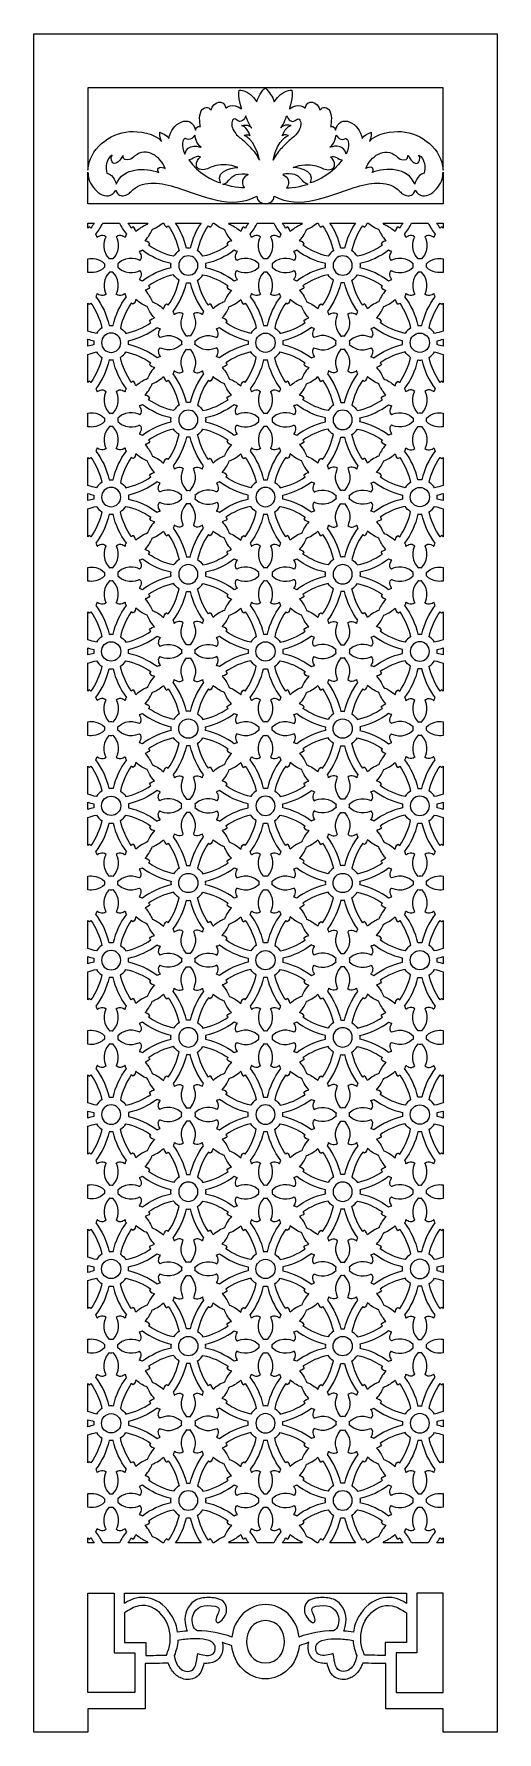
# Model space of a CAD drawing. Header units: centimetres. Extents: x -13.7 to -8.8, y -9 to 9.
import ezdxf

# ---------------------------------------------------------------- set-up
doc = ezdxf.new("R2010")
doc.units = ezdxf.units.CM
doc.header["$MEASUREMENT"] = 0
doc.layers.add('layer 1', color=7, linetype='Continuous')

msp = doc.modelspace()

# ---------------------------------------------------------------- linework, layer by layer
at = {"layer": 'layer 1', "color": 250}
msp.add_open_spline([(-8.77523, 9.00077), (-10.41159, 9.00077), (-12.04796, 9.00077), (-13.68432, 9.00077), (-13.68432, 9.00077), (-13.68432, 3.53168), (-13.68432, -1.93741), (-13.68432, -7.4065), (-13.68432, -7.4065), (-13.6843, -7.4065), (-13.68429, -7.4065), (-13.68428, -7.4065), (-13.68428, -7.4065), (-13.68428, -7.93741), (-13.68428, -8.46832), (-13.68428, -8.99924), (-13.68428, -8.99924), (-13.49337, -8.99924), (-13.30246, -8.99924), (-13.11155, -8.99924), (-13.11155, -8.99924), (-13.11155, -8.91742), (-13.11155, -8.8356), (-13.11155, -8.75378), (-13.11155, -8.75378), (-12.90961, -8.75378), (-12.70767, -8.75378), (-12.50573, -8.75378), (-12.50573, -8.75378), (-12.50573, -8.5939), (-12.50573, -8.43402), (-12.50573, -8.27414), (-12.50573, -8.27414), (-12.42404, -8.27251), (-12.34234, -8.27088), (-12.26064, -8.26925), (-12.26064, -8.26925), (-12.24613, -8.31062), (-12.22712, -8.34649), (-12.19555, -8.37816), (-12.19555, -8.37816), (-12.16464, -8.40916), (-12.1327, -8.42833), (-12.09518, -8.43705), (-12.09518, -8.43705), (-12.04553, -8.4486), (-11.99309, -8.44357), (-11.95323, -8.4088), (-11.95323, -8.4088), (-11.91466, -8.37514), (-11.8924, -8.32123), (-11.8844, -8.26981), (-11.8844, -8.26981), (-11.86158, -8.27211), (-11.84216, -8.27158), (-11.82386, -8.26896), (-11.82386, -8.26896), (-11.73249, -8.25588), (-11.68933, -8.19807), (-11.68163, -8.1109), (-11.68163, -8.1109), (-11.67973, -8.08953), (-11.68124, -8.06844), (-11.68802, -8.04988), (-11.68802, -8.04988), (-11.68659, -8.05023), (-11.68515, -8.05059), (-11.68372, -8.05095), (-11.68372, -8.05095), (-11.65147, -8.0621), (-11.61924, -8.07324), (-11.587, -8.08439), (-11.587, -8.08439), (-11.56765, -8.28195), (-11.41509, -8.43577), (-11.22975, -8.43577), (-11.22975, -8.43577), (-11.04441, -8.43577), (-10.89185, -8.28195), (-10.87251, -8.08439), (-10.87251, -8.08439), (-10.84027, -8.07324), (-10.80803, -8.0621), (-10.77579, -8.05095), (-10.77579, -8.05095), (-10.77435, -8.05059), (-10.77291, -8.05023), (-10.77148, -8.04988), (-10.77148, -8.04988), (-10.77827, -8.06844), (-10.77977, -8.08953), (-10.77788, -8.1109), (-10.77788, -8.1109), (-10.77017, -8.19807), (-10.72701, -8.25588), (-10.63565, -8.26896), (-10.63565, -8.26896), (-10.61734, -8.27158), (-10.59792, -8.27211), (-10.5751, -8.26981), (-10.5751, -8.26981), (-10.56711, -8.32123), (-10.54485, -8.37514), (-10.50627, -8.4088), (-10.50627, -8.4088), (-10.46641, -8.44357), (-10.41398, -8.4486), (-10.36432, -8.43705), (-10.36432, -8.43705), (-10.32681, -8.42833), (-10.29486, -8.40916), (-10.26395, -8.37816), (-10.26395, -8.37816), (-10.23239, -8.34649), (-10.21338, -8.31062), (-10.19887, -8.26925), (-10.19887, -8.26925), (-10.11717, -8.27088), (-10.03547, -8.27251), (-9.95377, -8.27414), (-9.95377, -8.27414), (-9.95377, -8.43402), (-9.95377, -8.5939), (-9.95377, -8.75378), (-9.95377, -8.75378), (-9.75183, -8.75378), (-9.54989, -8.75378), (-9.34796, -8.75378), (-9.34796, -8.75378), (-9.34796, -8.8356), (-9.34796, -8.91742), (-9.34796, -8.99924), (-9.34796, -8.99924), (-9.15705, -8.99924), (-8.96613, -8.99924), (-8.77523, -8.99924), (-8.77523, -8.99924), (-8.77523, -8.46832), (-8.77523, -7.93741), (-8.77523, -7.4065), (-8.77523, -7.4065), (-8.77523, -1.93741), (-8.77523, 3.53168), (-8.77523, 9.00077)], degree=3, knots=[0, 0, 0, 0, 0.02702703, 0.02702703, 0.02702703, 0.02702703, 0.05405405, 0.05405405, 0.05405405, 0.05405405, 0.08108108, 0.08108108, 0.08108108, 0.08108108, 0.10810811, 0.10810811, 0.10810811, 0.10810811, 0.13513514, 0.13513514, 0.13513514, 0.13513514, 0.16216216, 0.16216216, 0.16216216, 0.16216216, 0.18918919, 0.18918919, 0.18918919, 0.18918919, 0.21621622, 0.21621622, 0.21621622, 0.21621622, 0.24324324, 0.24324324, 0.24324324, 0.24324324, 0.27027027, 0.27027027, 0.27027027, 0.27027027, 0.2972973, 0.2972973, 0.2972973, 0.2972973, 0.32432432, 0.32432432, 0.32432432, 0.32432432, 0.35135135, 0.35135135, 0.35135135, 0.35135135, 0.37837838, 0.37837838, 0.37837838, 0.37837838, 0.40540541, 0.40540541, 0.40540541, 0.40540541, 0.43243243, 0.43243243, 0.43243243, 0.43243243, 0.45945946, 0.45945946, 0.45945946, 0.45945946, 0.48648649, 0.48648649, 0.48648649, 0.48648649, 0.51351351, 0.51351351, 0.51351351, 0.51351351, 0.54054054, 0.54054054, 0.54054054, 0.54054054, 0.56756757, 0.56756757, 0.56756757, 0.56756757, 0.59459459, 0.59459459, 0.59459459, 0.59459459, 0.62162162, 0.62162162, 0.62162162, 0.62162162, 0.64864865, 0.64864865, 0.64864865, 0.64864865, 0.67567568, 0.67567568, 0.67567568, 0.67567568, 0.7027027, 0.7027027, 0.7027027, 0.7027027, 0.72972973, 0.72972973, 0.72972973, 0.72972973, 0.75675676, 0.75675676, 0.75675676, 0.75675676, 0.78378378, 0.78378378, 0.78378378, 0.78378378, 0.81081081, 0.81081081, 0.81081081, 0.81081081, 0.83783784, 0.83783784, 0.83783784, 0.83783784, 0.86486486, 0.86486486, 0.86486486, 0.86486486, 0.89189189, 0.89189189, 0.89189189, 0.89189189, 0.91891892, 0.91891892, 0.91891892, 0.91891892, 0.94594595, 0.94594595, 0.94594595, 0.94594595, 1, 1, 1, 1], dxfattribs=at)
at = {"layer": 'layer 1', "color": 7}
for points, knots in [([(-13.11159, 7.55794), (-13.11159, 7.84797), (-13.11159, 8.138), (-13.11159, 8.42804), (-13.11159, 8.42804), (-12.48432, 8.42804), (-11.85705, 8.42804), (-11.22978, 8.42804), (-11.22978, 8.42804), (-11.26889, 8.41007), (-11.30869, 8.3237), (-11.32302, 8.28135), (-11.32302, 8.28135), (-11.40973, 8.41687), (-11.50821, 8.40529), (-11.50821, 8.40529), (-11.50821, 8.40529), (-11.52569, 8.33542), (-11.48257, 8.20671), (-11.48257, 8.20671), (-11.48257, 8.20671), (-11.58625, 8.28394), (-11.64917, 8.21406), (-11.64917, 8.21406), (-11.64917, 8.21406), (-11.66661, 8.31692), (-11.79019, 8.28255), (-11.80706, 8.19583), (-11.80706, 8.19583), (-11.83569, 8.23701), (-11.88759, 8.22497), (-11.91011, 8.1862), (-11.91011, 8.1862), (-11.94389, 8.12806), (-11.91987, 8.01977), (-11.91987, 8.01977), (-11.91987, 8.01977), (-11.95969, 8.03791), (-11.97156, 7.98163), (-11.97156, 7.98163), (-11.97156, 7.98163), (-12.01665, 8.16884), (-12.23523, 8.053), (-12.25311, 7.89182), (-12.25311, 7.89182), (-12.26471, 7.92436), (-12.34848, 7.95826), (-12.34848, 7.95826), (-12.34848, 7.95826), (-12.3575, 7.91486), (-12.33302, 7.86198), (-12.33302, 7.86198), (-12.33302, 7.86198), (-12.39232, 7.94669), (-12.57927, 7.97231), (-12.67292, 7.96582), (-12.67292, 7.96582), (-12.87945, 7.95152), (-13.10394, 7.779), (-13.11159, 7.55794)], [0, 0, 0, 0, 0.0625, 0.0625, 0.0625, 0.0625, 0.125, 0.125, 0.125, 0.125, 0.1875, 0.1875, 0.1875, 0.1875, 0.25, 0.25, 0.25, 0.25, 0.3125, 0.3125, 0.3125, 0.3125, 0.375, 0.375, 0.375, 0.375, 0.4375, 0.4375, 0.4375, 0.4375, 0.5, 0.5, 0.5, 0.5, 0.5625, 0.5625, 0.5625, 0.5625, 0.625, 0.625, 0.625, 0.625, 0.6875, 0.6875, 0.6875, 0.6875, 0.75, 0.75, 0.75, 0.75, 0.8125, 0.8125, 0.8125, 0.8125, 0.875, 0.875, 0.875, 0.875, 1, 1, 1, 1]), ([(-11.22978, 8.42804), (-10.60251, 8.42804), (-9.97523, 8.42804), (-9.34795, 8.42804), (-9.34795, 8.42804), (-9.34795, 8.138), (-9.34795, 7.84799), (-9.34795, 7.55796), (-9.34795, 7.55796), (-9.35561, 7.779), (-9.58011, 7.95152), (-9.78663, 7.96582), (-9.78663, 7.96582), (-9.88028, 7.97231), (-10.06722, 7.94669), (-10.12653, 7.86198), (-10.12653, 7.86198), (-10.12653, 7.86198), (-10.10205, 7.91486), (-10.11107, 7.95826), (-10.11107, 7.95826), (-10.11107, 7.95826), (-10.19483, 7.92436), (-10.20643, 7.89182), (-10.20643, 7.89182), (-10.22432, 8.053), (-10.4429, 8.16884), (-10.48798, 7.98163), (-10.48798, 7.98163), (-10.48798, 7.98163), (-10.49987, 8.03791), (-10.53968, 8.01977), (-10.53968, 8.01977), (-10.53968, 8.01977), (-10.51566, 8.12806), (-10.54943, 8.1862), (-10.54943, 8.1862), (-10.57195, 8.22497), (-10.62385, 8.23701), (-10.6525, 8.19583), (-10.6525, 8.19583), (-10.66935, 8.28255), (-10.79293, 8.31692), (-10.81039, 8.21406), (-10.81039, 8.21406), (-10.81039, 8.21406), (-10.8733, 8.28394), (-10.97697, 8.20671), (-10.97697, 8.20671), (-10.97697, 8.20671), (-10.93386, 8.33542), (-10.95133, 8.40529), (-10.95133, 8.40529), (-10.95133, 8.40529), (-11.04982, 8.41687), (-11.13652, 8.28135), (-11.13652, 8.28135), (-11.1565, 8.34035), (-11.18884, 8.38377), (-11.22978, 8.42804)], [0, 0, 0, 0, 0.0625, 0.0625, 0.0625, 0.0625, 0.125, 0.125, 0.125, 0.125, 0.1875, 0.1875, 0.1875, 0.1875, 0.25, 0.25, 0.25, 0.25, 0.3125, 0.3125, 0.3125, 0.3125, 0.375, 0.375, 0.375, 0.375, 0.4375, 0.4375, 0.4375, 0.4375, 0.5, 0.5, 0.5, 0.5, 0.5625, 0.5625, 0.5625, 0.5625, 0.625, 0.625, 0.625, 0.625, 0.6875, 0.6875, 0.6875, 0.6875, 0.75, 0.75, 0.75, 0.75, 0.8125, 0.8125, 0.8125, 0.8125, 0.875, 0.875, 0.875, 0.875, 1, 1, 1, 1]), ([(-11.43915, 8.13401), (-11.43915, 8.13401), (-11.4066, 8.04393), (-11.3759, 8.00476), (-11.3759, 8.00476), (-11.3759, 8.00476), (-11.42055, 8.05371), (-11.48475, 8.02924), (-11.48475, 8.02924), (-11.48475, 8.02924), (-11.43171, 8.02924), (-11.39078, 7.92253), (-11.39078, 7.92253), (-11.39078, 7.92253), (-11.42614, 7.94113), (-11.4559, 7.92448), (-11.4559, 7.92448), (-11.4559, 7.92448), (-11.34798, 7.90295), (-11.29309, 7.66211), (-11.29309, 7.66211), (-11.29309, 7.66211), (-11.32938, 7.73064), (-11.36473, 7.7698), (-11.36473, 7.7698), (-11.36473, 7.7698), (-11.40942, 7.81993), (-11.45241, 7.86012), (-11.45241, 7.86012), (-11.48359, 7.88924), (-11.51888, 7.91141), (-11.54595, 7.94538), (-11.54595, 7.94538), (-11.57563, 7.9826), (-11.59686, 8.02971), (-11.58383, 8.07435), (-11.58383, 8.07435), (-11.58142, 8.08262), (-11.57727, 8.0917), (-11.57024, 8.09657), (-11.57024, 8.09657), (-11.55249, 8.10886), (-11.54073, 8.09039), (-11.52766, 8.0819), (-11.52766, 8.0819), (-11.49069, 8.05788), (-11.45255, 8.09082), (-11.43915, 8.13401)], [0, 0, 0, 0, 0.07692308, 0.07692308, 0.07692308, 0.07692308, 0.15384615, 0.15384615, 0.15384615, 0.15384615, 0.23076923, 0.23076923, 0.23076923, 0.23076923, 0.30769231, 0.30769231, 0.30769231, 0.30769231, 0.38461538, 0.38461538, 0.38461538, 0.38461538, 0.46153846, 0.46153846, 0.46153846, 0.46153846, 0.53846154, 0.53846154, 0.53846154, 0.53846154, 0.61538462, 0.61538462, 0.61538462, 0.61538462, 0.69230769, 0.69230769, 0.69230769, 0.69230769, 0.76923077, 0.76923077, 0.76923077, 0.76923077, 0.84615385, 0.84615385, 0.84615385, 0.84615385, 1, 1, 1, 1]), ([(-11.00371, 8.13401), (-11.00371, 8.13401), (-11.03627, 8.04393), (-11.06696, 8.00476), (-11.06696, 8.00476), (-11.06696, 8.00476), (-11.02231, 8.05371), (-10.95811, 8.02924), (-10.95811, 8.02924), (-10.95811, 8.02924), (-11.01115, 8.02924), (-11.05209, 7.92253), (-11.05209, 7.92253), (-11.05209, 7.92253), (-11.01672, 7.94113), (-10.98696, 7.92448), (-10.98696, 7.92448), (-10.98696, 7.92448), (-11.09488, 7.90295), (-11.14977, 7.66211), (-11.14977, 7.66211), (-11.14977, 7.66211), (-11.11349, 7.73064), (-11.07813, 7.7698), (-11.07813, 7.7698), (-11.07813, 7.7698), (-11.03344, 7.81993), (-10.99045, 7.86012), (-10.99045, 7.86012), (-10.95927, 7.88924), (-10.92398, 7.91141), (-10.8969, 7.94538), (-10.8969, 7.94538), (-10.86723, 7.9826), (-10.84599, 8.02971), (-10.85903, 8.07435), (-10.85903, 8.07435), (-10.86144, 8.08262), (-10.86559, 8.0917), (-10.87262, 8.09657), (-10.87262, 8.09657), (-10.89037, 8.10886), (-10.90213, 8.09039), (-10.9152, 8.0819), (-10.9152, 8.0819), (-10.95218, 8.05788), (-10.99029, 8.09082), (-11.00371, 8.13401)], [0, 0, 0, 0, 0.07692308, 0.07692308, 0.07692308, 0.07692308, 0.15384615, 0.15384615, 0.15384615, 0.15384615, 0.23076923, 0.23076923, 0.23076923, 0.23076923, 0.30769231, 0.30769231, 0.30769231, 0.30769231, 0.38461538, 0.38461538, 0.38461538, 0.38461538, 0.46153846, 0.46153846, 0.46153846, 0.46153846, 0.53846154, 0.53846154, 0.53846154, 0.53846154, 0.61538462, 0.61538462, 0.61538462, 0.61538462, 0.69230769, 0.69230769, 0.69230769, 0.69230769, 0.76923077, 0.76923077, 0.76923077, 0.76923077, 0.84615385, 0.84615385, 0.84615385, 0.84615385, 1, 1, 1, 1]), ([(-12.08114, 7.89314), (-12.08114, 7.89314), (-12.01889, 7.85471), (-11.97905, 7.92808), (-11.97905, 7.92808), (-11.97905, 7.92808), (-11.96577, 7.83288), (-11.91099, 7.79968), (-11.91099, 7.79968), (-11.91099, 7.79968), (-12.06123, 7.85209), (-12.08612, 7.72631), (-12.08612, 7.72631), (-12.12608, 7.82194), (-12.11282, 7.87842), (-12.08114, 7.89314)], [0, 0, 0, 0, 0.2, 0.2, 0.2, 0.2, 0.4, 0.4, 0.4, 0.4, 0.6, 0.6, 0.6, 0.6, 1, 1, 1, 1]), ([(-10.37839, 7.89314), (-10.37839, 7.89314), (-10.44065, 7.85471), (-10.48049, 7.92808), (-10.48049, 7.92808), (-10.48049, 7.92808), (-10.49376, 7.83288), (-10.54855, 7.79968), (-10.54855, 7.79968), (-10.54855, 7.79968), (-10.39832, 7.85209), (-10.37342, 7.72631), (-10.37342, 7.72631), (-10.33348, 7.82194), (-10.34672, 7.87842), (-10.37839, 7.89314)], [0, 0, 0, 0, 0.2, 0.2, 0.2, 0.2, 0.4, 0.4, 0.4, 0.4, 0.6, 0.6, 0.6, 0.6, 1, 1, 1, 1]), ([(-12.85365, 7.71759), (-12.85365, 7.71759), (-12.8707, 7.69514), (-12.86261, 7.66311), (-12.86261, 7.66311), (-12.85615, 7.63748), (-12.84391, 7.62177), (-12.81636, 7.63149), (-12.81636, 7.63149), (-12.79773, 7.63808), (-12.77162, 7.6584), (-12.73933, 7.7116), (-12.73933, 7.7116), (-12.74947, 7.66665), (-12.6989, 7.65949), (-12.67009, 7.66952), (-12.67009, 7.66952), (-12.65485, 7.67482), (-12.63548, 7.68593), (-12.61478, 7.70868), (-12.61478, 7.70868), (-12.49308, 7.80706), (-12.34086, 7.70315), (-12.29297, 7.57438), (-12.29297, 7.57438), (-12.33018, 7.59842), (-12.3974, 7.59498), (-12.3609, 7.53196), (-12.3609, 7.53196), (-12.50617, 7.58471), (-12.73851, 7.59007), (-12.81219, 7.40917), (-12.81219, 7.40917), (-12.81219, 7.40917), (-12.83512, 7.50742), (-12.91046, 7.52466), (-12.91046, 7.52466), (-12.93043, 7.57395), (-12.92095, 7.68356), (-12.85365, 7.71759)], [0, 0, 0, 0, 0.09090909, 0.09090909, 0.09090909, 0.09090909, 0.18181818, 0.18181818, 0.18181818, 0.18181818, 0.27272727, 0.27272727, 0.27272727, 0.27272727, 0.36363636, 0.36363636, 0.36363636, 0.36363636, 0.45454545, 0.45454545, 0.45454545, 0.45454545, 0.54545455, 0.54545455, 0.54545455, 0.54545455, 0.63636364, 0.63636364, 0.63636364, 0.63636364, 0.72727273, 0.72727273, 0.72727273, 0.72727273, 0.81818182, 0.81818182, 0.81818182, 0.81818182, 1, 1, 1, 1]), ([(-9.6059, 7.71759), (-9.6059, 7.71759), (-9.58884, 7.69514), (-9.59693, 7.66311), (-9.59693, 7.66311), (-9.6034, 7.63748), (-9.61564, 7.62177), (-9.64318, 7.63149), (-9.64318, 7.63149), (-9.66181, 7.63808), (-9.68793, 7.6584), (-9.72021, 7.7116), (-9.72021, 7.7116), (-9.71008, 7.66665), (-9.76065, 7.65949), (-9.78946, 7.66952), (-9.78946, 7.66952), (-9.80469, 7.67482), (-9.82406, 7.68593), (-9.84477, 7.70868), (-9.84477, 7.70868), (-9.96646, 7.80706), (-10.1187, 7.70315), (-10.16657, 7.57438), (-10.16657, 7.57438), (-10.12936, 7.59842), (-10.06213, 7.59498), (-10.09865, 7.53196), (-10.09865, 7.53196), (-9.95338, 7.58471), (-9.72102, 7.59007), (-9.64736, 7.40917), (-9.64736, 7.40917), (-9.64736, 7.40917), (-9.62443, 7.50742), (-9.54909, 7.52466), (-9.54909, 7.52466), (-9.52912, 7.57395), (-9.53859, 7.68356), (-9.6059, 7.71759)], [0, 0, 0, 0, 0.09090909, 0.09090909, 0.09090909, 0.09090909, 0.18181818, 0.18181818, 0.18181818, 0.18181818, 0.27272727, 0.27272727, 0.27272727, 0.27272727, 0.36363636, 0.36363636, 0.36363636, 0.36363636, 0.45454545, 0.45454545, 0.45454545, 0.45454545, 0.54545455, 0.54545455, 0.54545455, 0.54545455, 0.63636364, 0.63636364, 0.63636364, 0.63636364, 0.72727273, 0.72727273, 0.72727273, 0.72727273, 0.81818182, 0.81818182, 0.81818182, 0.81818182, 1, 1, 1, 1]), ([(-12.0413, 7.66604), (-12.00186, 7.6695), (-11.96244, 7.71659), (-11.91846, 7.69924), (-11.91846, 7.69924), (-11.91819, 7.69945), (-11.95181, 7.67146), (-11.96027, 7.63366), (-11.96027, 7.63366), (-11.97303, 7.57673), (-11.92616, 7.5557), (-11.87773, 7.56375), (-11.87773, 7.56375), (-11.83378, 7.57106), (-11.79593, 7.59726), (-11.74999, 7.60569), (-11.74999, 7.60569), (-11.69355, 7.61604), (-11.60688, 7.62139), (-11.52206, 7.58498), (-11.52206, 7.58498), (-11.52206, 7.58498), (-11.77346, 7.57535), (-11.70833, 7.42142), (-11.70833, 7.42142), (-11.78947, 7.44294), (-11.94806, 7.52721), (-12.0413, 7.66604)], [0, 0, 0, 0, 0.125, 0.125, 0.125, 0.125, 0.25, 0.25, 0.25, 0.25, 0.375, 0.375, 0.375, 0.375, 0.5, 0.5, 0.5, 0.5, 0.625, 0.625, 0.625, 0.625, 0.75, 0.75, 0.75, 0.75, 1, 1, 1, 1]), ([(-10.41824, 7.66604), (-10.45768, 7.6695), (-10.4971, 7.71659), (-10.54108, 7.69924), (-10.54108, 7.69924), (-10.54136, 7.69945), (-10.50774, 7.67146), (-10.49927, 7.63366), (-10.49927, 7.63366), (-10.48652, 7.57673), (-10.53338, 7.5557), (-10.58182, 7.56375), (-10.58182, 7.56375), (-10.62576, 7.57106), (-10.66361, 7.59726), (-10.70956, 7.60569), (-10.70956, 7.60569), (-10.76599, 7.61604), (-10.85266, 7.62139), (-10.93749, 7.58498), (-10.93749, 7.58498), (-10.93749, 7.58498), (-10.68608, 7.57535), (-10.75122, 7.42142), (-10.75122, 7.42142), (-10.67006, 7.44294), (-10.51148, 7.52721), (-10.41824, 7.66604)], [0, 0, 0, 0, 0.125, 0.125, 0.125, 0.125, 0.25, 0.25, 0.25, 0.25, 0.375, 0.375, 0.375, 0.375, 0.5, 0.5, 0.5, 0.5, 0.625, 0.625, 0.625, 0.625, 0.75, 0.75, 0.75, 0.75, 1, 1, 1, 1]), ([(-12.81709, 7.34458), (-12.90351, 7.19719), (-13.07358, 7.35293), (-13.10091, 7.46055), (-13.10091, 7.46055), (-13.10734, 7.48588), (-13.11079, 7.51082), (-13.11159, 7.53523), (-13.11159, 7.53523), (-13.11159, 7.42374), (-13.11159, 7.31225), (-13.11159, 7.20076), (-13.11159, 7.20076), (-11.85705, 7.20076), (-10.60251, 7.20076), (-9.34795, 7.20076), (-9.34795, 7.20076), (-9.34795, 7.31222), (-9.34795, 7.42367), (-9.34795, 7.53513), (-9.34795, 7.53513), (-9.34876, 7.51075), (-9.35221, 7.48584), (-9.35863, 7.46055), (-9.35863, 7.46055), (-9.38597, 7.35293), (-9.55603, 7.19719), (-9.64245, 7.34458), (-9.64245, 7.34458), (-9.66222, 7.28896), (-9.69897, 7.2805), (-9.73403, 7.28826), (-9.73403, 7.28826), (-9.7834, 7.29918), (-9.79329, 7.32316), (-9.82739, 7.35266), (-9.82739, 7.35266), (-9.94532, 7.45472), (-10.13061, 7.42309), (-10.29003, 7.3718), (-10.29003, 7.3718), (-10.55305, 7.28718), (-10.8714, 7.13263), (-11.13694, 7.28169), (-11.13694, 7.28169), (-11.1434, 7.17379), (-11.31614, 7.17379), (-11.32261, 7.28169), (-11.32261, 7.28169), (-11.58814, 7.13263), (-11.90651, 7.28718), (-12.16951, 7.3718), (-12.16951, 7.3718), (-12.32893, 7.42309), (-12.51421, 7.45472), (-12.63216, 7.35266), (-12.63216, 7.35266), (-12.66625, 7.32316), (-12.67615, 7.29918), (-12.72552, 7.28826), (-12.72552, 7.28826), (-12.76058, 7.2805), (-12.79731, 7.28896), (-12.81709, 7.34458)], [0, 0, 0, 0, 0.05882353, 0.05882353, 0.05882353, 0.05882353, 0.11764706, 0.11764706, 0.11764706, 0.11764706, 0.17647059, 0.17647059, 0.17647059, 0.17647059, 0.23529412, 0.23529412, 0.23529412, 0.23529412, 0.29411765, 0.29411765, 0.29411765, 0.29411765, 0.35294118, 0.35294118, 0.35294118, 0.35294118, 0.41176471, 0.41176471, 0.41176471, 0.41176471, 0.47058824, 0.47058824, 0.47058824, 0.47058824, 0.52941176, 0.52941176, 0.52941176, 0.52941176, 0.58823529, 0.58823529, 0.58823529, 0.58823529, 0.64705882, 0.64705882, 0.64705882, 0.64705882, 0.70588235, 0.70588235, 0.70588235, 0.70588235, 0.76470588, 0.76470588, 0.76470588, 0.76470588, 0.82352941, 0.82352941, 0.82352941, 0.82352941, 0.88235294, 0.88235294, 0.88235294, 0.88235294, 1, 1, 1, 1]), ([(-11.68313, 7.40746), (-11.68313, 7.40746), (-11.5124, 7.3614), (-11.45255, 7.36984), (-11.45255, 7.36984), (-11.45255, 7.36984), (-11.52479, 7.4497), (-11.41388, 7.51189), (-11.41388, 7.51189), (-11.41388, 7.51189), (-11.46366, 7.52366), (-11.51529, 7.51518), (-11.51529, 7.51518), (-11.55003, 7.50946), (-11.57616, 7.49602), (-11.60019, 7.46978), (-11.60019, 7.46978), (-11.6249, 7.44282), (-11.64566, 7.41299), (-11.68313, 7.40746)], [0, 0, 0, 0, 0.16666667, 0.16666667, 0.16666667, 0.16666667, 0.33333333, 0.33333333, 0.33333333, 0.33333333, 0.5, 0.5, 0.5, 0.5, 0.66666667, 0.66666667, 0.66666667, 0.66666667, 1, 1, 1, 1]), ([(-10.77641, 7.40746), (-10.77641, 7.40746), (-10.94716, 7.3614), (-11.00699, 7.36984), (-11.00699, 7.36984), (-11.00699, 7.36984), (-10.93475, 7.4497), (-11.04566, 7.51189), (-11.04566, 7.51189), (-11.04566, 7.51189), (-10.99589, 7.52366), (-10.94425, 7.51518), (-10.94425, 7.51518), (-10.9095, 7.50946), (-10.88339, 7.49602), (-10.85935, 7.46978), (-10.85935, 7.46978), (-10.83464, 7.44282), (-10.81389, 7.41299), (-10.77641, 7.40746)], [0, 0, 0, 0, 0.16666667, 0.16666667, 0.16666667, 0.16666667, 0.33333333, 0.33333333, 0.33333333, 0.33333333, 0.5, 0.5, 0.5, 0.5, 0.66666667, 0.66666667, 0.66666667, 0.66666667, 1, 1, 1, 1]), ([(-13.0466, 6.99622), (-13.06826, 6.99622), (-13.08993, 6.99622), (-13.11159, 6.99622), (-13.11159, 6.99622), (-13.11159, 6.97878), (-13.11159, 6.96134), (-13.11159, 6.9439), (-13.11159, 6.9439), (-13.10716, 6.95033), (-13.10191, 6.9554), (-13.09597, 6.95679), (-13.09597, 6.95679), (-13.09597, 6.95679), (-13.08949, 6.95206), (-13.08014, 6.94356), (-13.08014, 6.94356), (-13.06824, 6.9606), (-13.05705, 6.97816), (-13.0466, 6.99622)], [0, 0, 0, 0, 0.16666667, 0.16666667, 0.16666667, 0.16666667, 0.33333333, 0.33333333, 0.33333333, 0.33333333, 0.5, 0.5, 0.5, 0.5, 0.66666667, 0.66666667, 0.66666667, 0.66666667, 1, 1, 1, 1]), ([(-12.77868, 6.99622), (-12.83698, 6.99622), (-12.89528, 6.99622), (-12.95358, 6.99622), (-12.95358, 6.99622), (-12.97477, 6.95428), (-12.99946, 6.9144), (-13.02726, 6.87699), (-13.02726, 6.87699), (-13.02189, 6.86658), (-13.01748, 6.85544), (-13.01473, 6.84376), (-13.01473, 6.84376), (-13.01473, 6.84376), (-12.95938, 6.88733), (-12.92053, 6.84847), (-12.92053, 6.84847), (-12.92053, 6.84847), (-12.98699, 6.72564), (-12.88403, 6.61559), (-12.88403, 6.61559), (-12.8723, 6.61859), (-12.85996, 6.61859), (-12.84823, 6.61559), (-12.84823, 6.61559), (-12.74527, 6.72564), (-12.81174, 6.84847), (-12.81174, 6.84847), (-12.81174, 6.84847), (-12.77288, 6.88733), (-12.71754, 6.84376), (-12.71754, 6.84376), (-12.71754, 6.84376), (-12.71479, 6.85544), (-12.71037, 6.86658), (-12.705, 6.87699), (-12.705, 6.87699), (-12.73281, 6.9144), (-12.75749, 6.95428), (-12.77868, 6.99622)], [0, 0, 0, 0, 0.09090909, 0.09090909, 0.09090909, 0.09090909, 0.18181818, 0.18181818, 0.18181818, 0.18181818, 0.27272727, 0.27272727, 0.27272727, 0.27272727, 0.36363636, 0.36363636, 0.36363636, 0.36363636, 0.45454545, 0.45454545, 0.45454545, 0.45454545, 0.54545455, 0.54545455, 0.54545455, 0.54545455, 0.63636364, 0.63636364, 0.63636364, 0.63636364, 0.72727273, 0.72727273, 0.72727273, 0.72727273, 0.81818182, 0.81818182, 0.81818182, 0.81818182, 1, 1, 1, 1]), ([(-12.47663, 6.99622), (-12.5463, 6.99622), (-12.61598, 6.99622), (-12.68566, 6.99622), (-12.68566, 6.99622), (-12.67522, 6.97816), (-12.66403, 6.9606), (-12.65213, 6.94356), (-12.65213, 6.94356), (-12.64277, 6.95206), (-12.63631, 6.95679), (-12.63631, 6.95679), (-12.63631, 6.95679), (-12.61629, 6.9521), (-12.60424, 6.90589), (-12.60424, 6.90589), (-12.60424, 6.90589), (-12.55794, 6.94702), (-12.51538, 6.96908), (-12.48265, 6.98091), (-12.48265, 6.98091), (-12.48089, 6.9858), (-12.47888, 6.99091), (-12.47663, 6.99622)], [0, 0, 0, 0, 0.14285714, 0.14285714, 0.14285714, 0.14285714, 0.28571429, 0.28571429, 0.28571429, 0.28571429, 0.42857143, 0.42857143, 0.42857143, 0.42857143, 0.57142857, 0.57142857, 0.57142857, 0.57142857, 0.71428571, 0.71428571, 0.71428571, 0.71428571, 1, 1, 1, 1]), ([(-12.30724, 6.99622), (-12.3114, 6.99622), (-12.31555, 6.99622), (-12.31971, 6.99622), (-12.31971, 6.99622), (-12.36216, 6.9605), (-12.40105, 6.94068), (-12.43145, 6.9297), (-12.43145, 6.9297), (-12.44327, 6.89698), (-12.46533, 6.85441), (-12.50647, 6.80812), (-12.50647, 6.80812), (-12.50647, 6.80812), (-12.46027, 6.79606), (-12.45556, 6.77605), (-12.45556, 6.77605), (-12.45556, 6.77605), (-12.4603, 6.76957), (-12.4688, 6.76022), (-12.4688, 6.76022), (-12.3902, 6.70536), (-12.30042, 6.66546), (-12.20356, 6.6446), (-12.20356, 6.6446), (-12.18895, 6.66765), (-12.16937, 6.68723), (-12.14633, 6.70183), (-12.14633, 6.70183), (-12.16718, 6.7987), (-12.2071, 6.88848), (-12.26194, 6.96708), (-12.26194, 6.96708), (-12.2713, 6.95857), (-12.27779, 6.95382), (-12.27779, 6.95382), (-12.27779, 6.95382), (-12.29234, 6.95725), (-12.30268, 6.98264), (-12.30724, 6.99622)], [0, 0, 0, 0, 0.09090909, 0.09090909, 0.09090909, 0.09090909, 0.18181818, 0.18181818, 0.18181818, 0.18181818, 0.27272727, 0.27272727, 0.27272727, 0.27272727, 0.36363636, 0.36363636, 0.36363636, 0.36363636, 0.45454545, 0.45454545, 0.45454545, 0.45454545, 0.54545455, 0.54545455, 0.54545455, 0.54545455, 0.63636364, 0.63636364, 0.63636364, 0.63636364, 0.72727273, 0.72727273, 0.72727273, 0.72727273, 0.81818182, 0.81818182, 0.81818182, 0.81818182, 1, 1, 1, 1]), ([(-11.91306, 6.99622), (-12.00298, 6.99622), (-12.09292, 6.99622), (-12.18284, 6.99622), (-12.18284, 6.99622), (-12.12986, 6.91596), (-12.09063, 6.82582), (-12.06854, 6.72915), (-12.06854, 6.72915), (-12.06177, 6.72991), (-12.05491, 6.73031), (-12.04796, 6.73031), (-12.04796, 6.73031), (-12.04099, 6.73031), (-12.03413, 6.72991), (-12.02736, 6.72915), (-12.02736, 6.72915), (-12.00527, 6.82582), (-11.96604, 6.91596), (-11.91306, 6.99622)], [0, 0, 0, 0, 0.16666667, 0.16666667, 0.16666667, 0.16666667, 0.33333333, 0.33333333, 0.33333333, 0.33333333, 0.5, 0.5, 0.5, 0.5, 0.66666667, 0.66666667, 0.66666667, 0.66666667, 1, 1, 1, 1]), ([(-11.77619, 6.99622), (-11.78035, 6.99622), (-11.7845, 6.99622), (-11.78867, 6.99622), (-11.78867, 6.99622), (-11.79322, 6.98264), (-11.80357, 6.95725), (-11.81813, 6.95382), (-11.81813, 6.95382), (-11.81813, 6.95382), (-11.8246, 6.95856), (-11.83396, 6.96706), (-11.83396, 6.96706), (-11.88881, 6.88848), (-11.92872, 6.7987), (-11.94957, 6.70183), (-11.94957, 6.70183), (-11.92653, 6.68723), (-11.90695, 6.66765), (-11.89235, 6.6446), (-11.89235, 6.6446), (-11.79549, 6.66546), (-11.7057, 6.70536), (-11.62711, 6.76021), (-11.62711, 6.76021), (-11.63561, 6.76957), (-11.64034, 6.77605), (-11.64034, 6.77605), (-11.64034, 6.77605), (-11.63564, 6.79606), (-11.58944, 6.80812), (-11.58944, 6.80812), (-11.58944, 6.80812), (-11.63057, 6.85441), (-11.65264, 6.89698), (-11.66447, 6.92971), (-11.66447, 6.92971), (-11.69487, 6.94068), (-11.73374, 6.9605), (-11.77619, 6.99622)], [0, 0, 0, 0, 0.09090909, 0.09090909, 0.09090909, 0.09090909, 0.18181818, 0.18181818, 0.18181818, 0.18181818, 0.27272727, 0.27272727, 0.27272727, 0.27272727, 0.36363636, 0.36363636, 0.36363636, 0.36363636, 0.45454545, 0.45454545, 0.45454545, 0.45454545, 0.54545455, 0.54545455, 0.54545455, 0.54545455, 0.63636364, 0.63636364, 0.63636364, 0.63636364, 0.72727273, 0.72727273, 0.72727273, 0.72727273, 0.81818182, 0.81818182, 0.81818182, 0.81818182, 1, 1, 1, 1]), ([(-11.41025, 6.99622), (-11.47992, 6.99622), (-11.5496, 6.99622), (-11.61927, 6.99622), (-11.61927, 6.99622), (-11.61701, 6.99091), (-11.61501, 6.9858), (-11.61325, 6.98091), (-11.61325, 6.98091), (-11.58053, 6.96908), (-11.53796, 6.94702), (-11.49167, 6.90589), (-11.49167, 6.90589), (-11.49167, 6.90589), (-11.47961, 6.9521), (-11.4596, 6.95679), (-11.4596, 6.95679), (-11.4596, 6.95679), (-11.45313, 6.95206), (-11.44377, 6.94356), (-11.44377, 6.94356), (-11.43188, 6.9606), (-11.42069, 6.97816), (-11.41025, 6.99622)], [0, 0, 0, 0, 0.14285714, 0.14285714, 0.14285714, 0.14285714, 0.28571429, 0.28571429, 0.28571429, 0.28571429, 0.42857143, 0.42857143, 0.42857143, 0.42857143, 0.57142857, 0.57142857, 0.57142857, 0.57142857, 0.71428571, 0.71428571, 0.71428571, 0.71428571, 1, 1, 1, 1]), ([(-11.14231, 6.99622), (-11.20061, 6.99622), (-11.25892, 6.99622), (-11.31722, 6.99622), (-11.31722, 6.99622), (-11.3384, 6.95428), (-11.36309, 6.9144), (-11.3909, 6.87699), (-11.3909, 6.87699), (-11.38553, 6.86658), (-11.38112, 6.85544), (-11.37836, 6.84376), (-11.37836, 6.84376), (-11.37836, 6.84376), (-11.32302, 6.88733), (-11.28416, 6.84847), (-11.28416, 6.84847), (-11.28416, 6.84847), (-11.35063, 6.72564), (-11.24767, 6.61559), (-11.24767, 6.61559), (-11.23593, 6.61859), (-11.2236, 6.61859), (-11.21186, 6.61559), (-11.21186, 6.61559), (-11.10891, 6.72564), (-11.17537, 6.84847), (-11.17537, 6.84847), (-11.17537, 6.84847), (-11.13652, 6.88733), (-11.08118, 6.84376), (-11.08118, 6.84376), (-11.08118, 6.84376), (-11.07842, 6.85544), (-11.07401, 6.86658), (-11.06865, 6.87699), (-11.06865, 6.87699), (-11.09645, 6.9144), (-11.12113, 6.95428), (-11.14231, 6.99622)], [0, 0, 0, 0, 0.09090909, 0.09090909, 0.09090909, 0.09090909, 0.18181818, 0.18181818, 0.18181818, 0.18181818, 0.27272727, 0.27272727, 0.27272727, 0.27272727, 0.36363636, 0.36363636, 0.36363636, 0.36363636, 0.45454545, 0.45454545, 0.45454545, 0.45454545, 0.54545455, 0.54545455, 0.54545455, 0.54545455, 0.63636364, 0.63636364, 0.63636364, 0.63636364, 0.72727273, 0.72727273, 0.72727273, 0.72727273, 0.81818182, 0.81818182, 0.81818182, 0.81818182, 1, 1, 1, 1]), ([(-10.84028, 6.99622), (-10.90995, 6.99622), (-10.97962, 6.99622), (-11.0493, 6.99622), (-11.0493, 6.99622), (-11.03885, 6.97816), (-11.02766, 6.9606), (-11.01577, 6.94356), (-11.01577, 6.94356), (-11.00642, 6.95206), (-10.99995, 6.95679), (-10.99995, 6.95679), (-10.99995, 6.95679), (-10.97993, 6.9521), (-10.96788, 6.90589), (-10.96788, 6.90589), (-10.96788, 6.90589), (-10.92158, 6.94702), (-10.87901, 6.96908), (-10.84628, 6.98091), (-10.84628, 6.98091), (-10.84451, 6.9858), (-10.84252, 6.99091), (-10.84028, 6.99622)], [0, 0, 0, 0, 0.14285714, 0.14285714, 0.14285714, 0.14285714, 0.28571429, 0.28571429, 0.28571429, 0.28571429, 0.42857143, 0.42857143, 0.42857143, 0.42857143, 0.57142857, 0.57142857, 0.57142857, 0.57142857, 0.71428571, 0.71428571, 0.71428571, 0.71428571, 1, 1, 1, 1]), ([(-10.67088, 6.99622), (-10.67503, 6.99622), (-10.67919, 6.99622), (-10.68334, 6.99622), (-10.68334, 6.99622), (-10.7258, 6.9605), (-10.76467, 6.94068), (-10.79507, 6.9297), (-10.79507, 6.9297), (-10.8069, 6.89698), (-10.82897, 6.85441), (-10.87012, 6.80812), (-10.87012, 6.80812), (-10.87012, 6.80812), (-10.82391, 6.79606), (-10.8192, 6.77605), (-10.8192, 6.77605), (-10.8192, 6.77605), (-10.82394, 6.76957), (-10.83243, 6.76022), (-10.83243, 6.76022), (-10.75385, 6.70536), (-10.66406, 6.66546), (-10.56719, 6.6446), (-10.56719, 6.6446), (-10.55258, 6.66765), (-10.53301, 6.68723), (-10.50997, 6.70183), (-10.50997, 6.70183), (-10.53083, 6.7987), (-10.57073, 6.88848), (-10.62558, 6.96708), (-10.62558, 6.96708), (-10.63494, 6.95857), (-10.64141, 6.95382), (-10.64141, 6.95382), (-10.64141, 6.95382), (-10.65597, 6.95725), (-10.66632, 6.98264), (-10.67088, 6.99622)], [0, 0, 0, 0, 0.09090909, 0.09090909, 0.09090909, 0.09090909, 0.18181818, 0.18181818, 0.18181818, 0.18181818, 0.27272727, 0.27272727, 0.27272727, 0.27272727, 0.36363636, 0.36363636, 0.36363636, 0.36363636, 0.45454545, 0.45454545, 0.45454545, 0.45454545, 0.54545455, 0.54545455, 0.54545455, 0.54545455, 0.63636364, 0.63636364, 0.63636364, 0.63636364, 0.72727273, 0.72727273, 0.72727273, 0.72727273, 0.81818182, 0.81818182, 0.81818182, 0.81818182, 1, 1, 1, 1]), ([(-10.2767, 6.99622), (-10.36662, 6.99622), (-10.45655, 6.99622), (-10.54647, 6.99622), (-10.54647, 6.99622), (-10.4935, 6.91596), (-10.45427, 6.82582), (-10.43218, 6.72915), (-10.43218, 6.72915), (-10.42542, 6.72991), (-10.41855, 6.73031), (-10.41159, 6.73031), (-10.41159, 6.73031), (-10.40463, 6.73031), (-10.39776, 6.72991), (-10.391, 6.72915), (-10.391, 6.72915), (-10.36892, 6.82582), (-10.32968, 6.91596), (-10.2767, 6.99622)], [0, 0, 0, 0, 0.16666667, 0.16666667, 0.16666667, 0.16666667, 0.33333333, 0.33333333, 0.33333333, 0.33333333, 0.5, 0.5, 0.5, 0.5, 0.66666667, 0.66666667, 0.66666667, 0.66666667, 1, 1, 1, 1]), ([(-10.13983, 6.99622), (-10.14398, 6.99622), (-10.14815, 6.99622), (-10.15229, 6.99622), (-10.15229, 6.99622), (-10.15685, 6.98264), (-10.16721, 6.95725), (-10.18177, 6.95382), (-10.18177, 6.95382), (-10.18177, 6.95382), (-10.18825, 6.95856), (-10.19759, 6.96706), (-10.19759, 6.96706), (-10.25244, 6.88848), (-10.29235, 6.7987), (-10.31321, 6.70183), (-10.31321, 6.70183), (-10.29017, 6.68723), (-10.2706, 6.66765), (-10.25599, 6.6446), (-10.25599, 6.6446), (-10.15912, 6.66546), (-10.06933, 6.70536), (-9.99075, 6.76021), (-9.99075, 6.76021), (-9.99925, 6.76957), (-10.00398, 6.77605), (-10.00398, 6.77605), (-10.00398, 6.77605), (-9.99927, 6.79606), (-9.95307, 6.80812), (-9.95307, 6.80812), (-9.95307, 6.80812), (-9.99422, 6.85441), (-10.01627, 6.89698), (-10.0281, 6.92971), (-10.0281, 6.92971), (-10.0585, 6.94068), (-10.09738, 6.9605), (-10.13983, 6.99622)], [0, 0, 0, 0, 0.09090909, 0.09090909, 0.09090909, 0.09090909, 0.18181818, 0.18181818, 0.18181818, 0.18181818, 0.27272727, 0.27272727, 0.27272727, 0.27272727, 0.36363636, 0.36363636, 0.36363636, 0.36363636, 0.45454545, 0.45454545, 0.45454545, 0.45454545, 0.54545455, 0.54545455, 0.54545455, 0.54545455, 0.63636364, 0.63636364, 0.63636364, 0.63636364, 0.72727273, 0.72727273, 0.72727273, 0.72727273, 0.81818182, 0.81818182, 0.81818182, 0.81818182, 1, 1, 1, 1]), ([(-9.77388, 6.99622), (-9.84355, 6.99622), (-9.91323, 6.99622), (-9.9829, 6.99622), (-9.9829, 6.99622), (-9.98065, 6.99091), (-9.97866, 6.9858), (-9.97689, 6.98091), (-9.97689, 6.98091), (-9.94416, 6.96908), (-9.9016, 6.94702), (-9.85531, 6.90589), (-9.85531, 6.90589), (-9.85531, 6.90589), (-9.84324, 6.9521), (-9.82323, 6.95679), (-9.82323, 6.95679), (-9.82323, 6.95679), (-9.81677, 6.95206), (-9.80741, 6.94356), (-9.80741, 6.94356), (-9.79551, 6.9606), (-9.78433, 6.97816), (-9.77388, 6.99622)], [0, 0, 0, 0, 0.14285714, 0.14285714, 0.14285714, 0.14285714, 0.28571429, 0.28571429, 0.28571429, 0.28571429, 0.42857143, 0.42857143, 0.42857143, 0.42857143, 0.57142857, 0.57142857, 0.57142857, 0.57142857, 0.71428571, 0.71428571, 0.71428571, 0.71428571, 1, 1, 1, 1]), ([(-9.50595, 6.99622), (-9.56426, 6.99622), (-9.62256, 6.99622), (-9.68086, 6.99622), (-9.68086, 6.99622), (-9.70204, 6.95428), (-9.72672, 6.9144), (-9.75453, 6.87699), (-9.75453, 6.87699), (-9.74916, 6.86658), (-9.74476, 6.85544), (-9.742, 6.84376), (-9.742, 6.84376), (-9.742, 6.84376), (-9.68666, 6.88733), (-9.64781, 6.84847), (-9.64781, 6.84847), (-9.64781, 6.84847), (-9.71427, 6.72564), (-9.6113, 6.61559), (-9.6113, 6.61559), (-9.59958, 6.61859), (-9.58723, 6.61859), (-9.5755, 6.61559), (-9.5755, 6.61559), (-9.47255, 6.72564), (-9.53901, 6.84847), (-9.53901, 6.84847), (-9.53901, 6.84847), (-9.50016, 6.88733), (-9.44482, 6.84376), (-9.44482, 6.84376), (-9.44482, 6.84376), (-9.44206, 6.85544), (-9.43765, 6.86658), (-9.43228, 6.87699), (-9.43228, 6.87699), (-9.46009, 6.9144), (-9.48477, 6.95428), (-9.50595, 6.99622)], [0, 0, 0, 0, 0.09090909, 0.09090909, 0.09090909, 0.09090909, 0.18181818, 0.18181818, 0.18181818, 0.18181818, 0.27272727, 0.27272727, 0.27272727, 0.27272727, 0.36363636, 0.36363636, 0.36363636, 0.36363636, 0.45454545, 0.45454545, 0.45454545, 0.45454545, 0.54545455, 0.54545455, 0.54545455, 0.54545455, 0.63636364, 0.63636364, 0.63636364, 0.63636364, 0.72727273, 0.72727273, 0.72727273, 0.72727273, 0.81818182, 0.81818182, 0.81818182, 0.81818182, 1, 1, 1, 1]), ([(-9.34795, 6.99622), (-9.36962, 6.99622), (-9.39127, 6.99622), (-9.41292, 6.99622), (-9.41292, 6.99622), (-9.40249, 6.97816), (-9.3913, 6.9606), (-9.3794, 6.94356), (-9.3794, 6.94356), (-9.37005, 6.95206), (-9.36358, 6.95679), (-9.36358, 6.95679), (-9.36358, 6.95679), (-9.35764, 6.9554), (-9.35238, 6.95033), (-9.34795, 6.94391), (-9.34795, 6.94391), (-9.34795, 6.96135), (-9.34795, 6.97879), (-9.34795, 6.99622)], [0, 0, 0, 0, 0.16666667, 0.16666667, 0.16666667, 0.16666667, 0.33333333, 0.33333333, 0.33333333, 0.33333333, 0.5, 0.5, 0.5, 0.5, 0.66666667, 0.66666667, 0.66666667, 0.66666667, 1, 1, 1, 1]), ([(-12.53537, 6.70734), (-12.44611, 6.641), (-12.34288, 6.5924), (-12.23088, 6.56681), (-12.23088, 6.56681), (-12.23164, 6.56005), (-12.23204, 6.55319), (-12.23204, 6.54622), (-12.23204, 6.54622), (-12.23204, 6.53926), (-12.23164, 6.53239), (-12.23088, 6.52562), (-12.23088, 6.52562), (-12.34288, 6.50003), (-12.44611, 6.45143), (-12.53537, 6.3851), (-12.53537, 6.3851), (-12.54578, 6.39046), (-12.55692, 6.39487), (-12.56858, 6.39763), (-12.56858, 6.39763), (-12.56858, 6.39763), (-12.52503, 6.45297), (-12.56389, 6.49181), (-12.56389, 6.49181), (-12.56389, 6.49181), (-12.68671, 6.42536), (-12.79677, 6.52832), (-12.79677, 6.52832), (-12.79375, 6.54005), (-12.79375, 6.55239), (-12.79676, 6.56412), (-12.79676, 6.56412), (-12.68671, 6.66707), (-12.56388, 6.60063), (-12.56388, 6.60063), (-12.56388, 6.60063), (-12.52503, 6.63947), (-12.56858, 6.6948), (-12.56858, 6.6948), (-12.56858, 6.6948), (-12.55692, 6.69756), (-12.54578, 6.70198), (-12.53537, 6.70734)], [0, 0, 0, 0, 0.08333333, 0.08333333, 0.08333333, 0.08333333, 0.16666667, 0.16666667, 0.16666667, 0.16666667, 0.25, 0.25, 0.25, 0.25, 0.33333333, 0.33333333, 0.33333333, 0.33333333, 0.41666667, 0.41666667, 0.41666667, 0.41666667, 0.5, 0.5, 0.5, 0.5, 0.58333333, 0.58333333, 0.58333333, 0.58333333, 0.66666667, 0.66666667, 0.66666667, 0.66666667, 0.75, 0.75, 0.75, 0.75, 0.83333333, 0.83333333, 0.83333333, 0.83333333, 1, 1, 1, 1]), ([(-11.86386, 6.54622), (-11.86386, 6.55319), (-11.86427, 6.56005), (-11.86502, 6.56681), (-11.86502, 6.56681), (-11.75302, 6.5924), (-11.64979, 6.641), (-11.56054, 6.70734), (-11.56054, 6.70734), (-11.55012, 6.70198), (-11.53898, 6.69756), (-11.52732, 6.6948), (-11.52732, 6.6948), (-11.52732, 6.6948), (-11.57089, 6.63947), (-11.53202, 6.60063), (-11.53202, 6.60063), (-11.53202, 6.60063), (-11.40919, 6.66708), (-11.29914, 6.56413), (-11.29914, 6.56413), (-11.30215, 6.5524), (-11.30215, 6.54005), (-11.29914, 6.52833), (-11.29914, 6.52833), (-11.40918, 6.42536), (-11.53202, 6.49182), (-11.53202, 6.49182), (-11.53202, 6.49182), (-11.57089, 6.45297), (-11.52732, 6.39763), (-11.52732, 6.39763), (-11.52732, 6.39763), (-11.53898, 6.39487), (-11.55012, 6.39046), (-11.56054, 6.3851), (-11.56054, 6.3851), (-11.6498, 6.45143), (-11.75302, 6.50003), (-11.86502, 6.52562), (-11.86502, 6.52562), (-11.86427, 6.53239), (-11.86386, 6.53926), (-11.86386, 6.54622)], [0, 0, 0, 0, 0.08333333, 0.08333333, 0.08333333, 0.08333333, 0.16666667, 0.16666667, 0.16666667, 0.16666667, 0.25, 0.25, 0.25, 0.25, 0.33333333, 0.33333333, 0.33333333, 0.33333333, 0.41666667, 0.41666667, 0.41666667, 0.41666667, 0.5, 0.5, 0.5, 0.5, 0.58333333, 0.58333333, 0.58333333, 0.58333333, 0.66666667, 0.66666667, 0.66666667, 0.66666667, 0.75, 0.75, 0.75, 0.75, 0.83333333, 0.83333333, 0.83333333, 0.83333333, 1, 1, 1, 1]), ([(-10.89901, 6.70734), (-10.80975, 6.641), (-10.70652, 6.5924), (-10.59453, 6.56681), (-10.59453, 6.56681), (-10.59529, 6.56005), (-10.59568, 6.55319), (-10.59568, 6.54622), (-10.59568, 6.54622), (-10.59568, 6.53926), (-10.59529, 6.53239), (-10.59453, 6.52562), (-10.59453, 6.52562), (-10.70652, 6.50003), (-10.80975, 6.45143), (-10.89901, 6.3851), (-10.89901, 6.3851), (-10.90941, 6.39046), (-10.92055, 6.39487), (-10.93222, 6.39763), (-10.93222, 6.39763), (-10.93222, 6.39763), (-10.88867, 6.45297), (-10.92752, 6.49181), (-10.92752, 6.49181), (-10.92752, 6.49181), (-11.05035, 6.42536), (-11.16041, 6.52832), (-11.16041, 6.52832), (-11.1574, 6.54005), (-11.15739, 6.55239), (-11.1604, 6.56412), (-11.1604, 6.56412), (-11.05035, 6.66707), (-10.92752, 6.60063), (-10.92752, 6.60063), (-10.92752, 6.60063), (-10.88867, 6.63947), (-10.93222, 6.6948), (-10.93222, 6.6948), (-10.93222, 6.6948), (-10.92055, 6.69756), (-10.90941, 6.70198), (-10.89901, 6.70734)], [0, 0, 0, 0, 0.08333333, 0.08333333, 0.08333333, 0.08333333, 0.16666667, 0.16666667, 0.16666667, 0.16666667, 0.25, 0.25, 0.25, 0.25, 0.33333333, 0.33333333, 0.33333333, 0.33333333, 0.41666667, 0.41666667, 0.41666667, 0.41666667, 0.5, 0.5, 0.5, 0.5, 0.58333333, 0.58333333, 0.58333333, 0.58333333, 0.66666667, 0.66666667, 0.66666667, 0.66666667, 0.75, 0.75, 0.75, 0.75, 0.83333333, 0.83333333, 0.83333333, 0.83333333, 1, 1, 1, 1]), ([(-10.2275, 6.54622), (-10.2275, 6.55319), (-10.22789, 6.56005), (-10.22866, 6.56681), (-10.22866, 6.56681), (-10.11666, 6.5924), (-10.01343, 6.641), (-9.92417, 6.70734), (-9.92417, 6.70734), (-9.91376, 6.70198), (-9.90263, 6.69756), (-9.89096, 6.6948), (-9.89096, 6.6948), (-9.89096, 6.6948), (-9.93452, 6.63947), (-9.89566, 6.60063), (-9.89566, 6.60063), (-9.89566, 6.60063), (-9.77283, 6.66708), (-9.66276, 6.56413), (-9.66276, 6.56413), (-9.66578, 6.5524), (-9.66578, 6.54005), (-9.66276, 6.52833), (-9.66276, 6.52833), (-9.77282, 6.42536), (-9.89566, 6.49182), (-9.89566, 6.49182), (-9.89566, 6.49182), (-9.93452, 6.45297), (-9.89096, 6.39763), (-9.89096, 6.39763), (-9.89096, 6.39763), (-9.90263, 6.39487), (-9.91376, 6.39046), (-9.92417, 6.3851), (-9.92417, 6.3851), (-10.01344, 6.45143), (-10.11666, 6.50003), (-10.22866, 6.52562), (-10.22866, 6.52562), (-10.22789, 6.53239), (-10.2275, 6.53926), (-10.2275, 6.54622)], [0, 0, 0, 0, 0.08333333, 0.08333333, 0.08333333, 0.08333333, 0.16666667, 0.16666667, 0.16666667, 0.16666667, 0.25, 0.25, 0.25, 0.25, 0.33333333, 0.33333333, 0.33333333, 0.33333333, 0.41666667, 0.41666667, 0.41666667, 0.41666667, 0.5, 0.5, 0.5, 0.5, 0.58333333, 0.58333333, 0.58333333, 0.58333333, 0.66666667, 0.66666667, 0.66666667, 0.66666667, 0.75, 0.75, 0.75, 0.75, 0.83333333, 0.83333333, 0.83333333, 0.83333333, 1, 1, 1, 1]), ([(-13.11159, 6.61864), (-13.11159, 6.57036), (-13.11159, 6.52208), (-13.11159, 6.47382), (-13.11159, 6.47382), (-13.06565, 6.46597), (-12.99848, 6.46939), (-12.9355, 6.52833), (-12.9355, 6.52833), (-12.9385, 6.54005), (-12.9385, 6.5524), (-12.9355, 6.56413), (-12.9355, 6.56413), (-12.99849, 6.62305), (-13.06565, 6.62648), (-13.11159, 6.61864)], [0, 0, 0, 0, 0.2, 0.2, 0.2, 0.2, 0.4, 0.4, 0.4, 0.4, 0.6, 0.6, 0.6, 0.6, 1, 1, 1, 1]), ([(-12.15023, 6.54622), (-12.15023, 6.6027), (-12.10443, 6.64849), (-12.04796, 6.64849), (-12.04796, 6.64849), (-11.99148, 6.64849), (-11.94568, 6.6027), (-11.94568, 6.54622), (-11.94568, 6.54622), (-11.94568, 6.48975), (-11.99148, 6.44394), (-12.04796, 6.44394), (-12.04796, 6.44394), (-12.10443, 6.44394), (-12.15023, 6.48975), (-12.15023, 6.54622)], [0, 0, 0, 0, 0.2, 0.2, 0.2, 0.2, 0.4, 0.4, 0.4, 0.4, 0.6, 0.6, 0.6, 0.6, 1, 1, 1, 1]), ([(-10.51387, 6.54622), (-10.51387, 6.6027), (-10.46806, 6.64849), (-10.41159, 6.64849), (-10.41159, 6.64849), (-10.35511, 6.64849), (-10.30932, 6.6027), (-10.30932, 6.54622), (-10.30932, 6.54622), (-10.30932, 6.48975), (-10.35511, 6.44394), (-10.41159, 6.44394), (-10.41159, 6.44394), (-10.46806, 6.44394), (-10.51387, 6.48975), (-10.51387, 6.54622)], [0, 0, 0, 0, 0.2, 0.2, 0.2, 0.2, 0.4, 0.4, 0.4, 0.4, 0.6, 0.6, 0.6, 0.6, 1, 1, 1, 1]), ([(-9.34795, 6.47381), (-9.34795, 6.52208), (-9.34795, 6.57035), (-9.34795, 6.61863), (-9.34795, 6.61863), (-9.39388, 6.62647), (-9.46105, 6.62304), (-9.52403, 6.56412), (-9.52403, 6.56412), (-9.52102, 6.55239), (-9.52104, 6.54005), (-9.52405, 6.52832), (-9.52405, 6.52832), (-9.46105, 6.46939), (-9.39389, 6.46597), (-9.34795, 6.47381)], [0, 0, 0, 0, 0.2, 0.2, 0.2, 0.2, 0.4, 0.4, 0.4, 0.4, 0.6, 0.6, 0.6, 0.6, 1, 1, 1, 1]), ([(-12.705, 6.21545), (-12.77133, 6.12619), (-12.81993, 6.02297), (-12.84553, 5.91097), (-12.84553, 5.91097), (-12.8523, 5.91173), (-12.85917, 5.91213), (-12.86614, 5.91213), (-12.86614, 5.91213), (-12.87311, 5.91213), (-12.87998, 5.91173), (-12.88674, 5.91097), (-12.88674, 5.91097), (-12.91233, 6.02297), (-12.96093, 6.12619), (-13.02726, 6.21545), (-13.02726, 6.21545), (-13.02189, 6.22586), (-13.01748, 6.237), (-13.01473, 6.24867), (-13.01473, 6.24867), (-13.01473, 6.24867), (-12.95938, 6.20512), (-12.92055, 6.24396), (-12.92055, 6.24396), (-12.92055, 6.24396), (-12.98699, 6.36679), (-12.88404, 6.47684), (-12.88404, 6.47684), (-12.8723, 6.47382), (-12.85997, 6.47384), (-12.84823, 6.47686), (-12.84823, 6.47686), (-12.74527, 6.36681), (-12.81174, 6.24396), (-12.81174, 6.24396), (-12.81174, 6.24396), (-12.77288, 6.20512), (-12.71754, 6.24867), (-12.71754, 6.24867), (-12.71754, 6.24867), (-12.71479, 6.237), (-12.71037, 6.22586), (-12.705, 6.21545)], [0, 0, 0, 0, 0.08333333, 0.08333333, 0.08333333, 0.08333333, 0.16666667, 0.16666667, 0.16666667, 0.16666667, 0.25, 0.25, 0.25, 0.25, 0.33333333, 0.33333333, 0.33333333, 0.33333333, 0.41666667, 0.41666667, 0.41666667, 0.41666667, 0.5, 0.5, 0.5, 0.5, 0.58333333, 0.58333333, 0.58333333, 0.58333333, 0.66666667, 0.66666667, 0.66666667, 0.66666667, 0.75, 0.75, 0.75, 0.75, 0.83333333, 0.83333333, 0.83333333, 0.83333333, 1, 1, 1, 1]), ([(-12.20356, 6.44784), (-12.18895, 6.4248), (-12.16937, 6.40521), (-12.14633, 6.39062), (-12.14633, 6.39062), (-12.16718, 6.29374), (-12.2071, 6.20395), (-12.26194, 6.12537), (-12.26194, 6.12537), (-12.2713, 6.13387), (-12.27779, 6.13861), (-12.27779, 6.13861), (-12.27779, 6.13861), (-12.2978, 6.1339), (-12.30986, 6.0877), (-12.30986, 6.0877), (-12.30986, 6.0877), (-12.35614, 6.12885), (-12.3987, 6.1509), (-12.43145, 6.16274), (-12.43145, 6.16274), (-12.44327, 6.19547), (-12.46533, 6.23803), (-12.50647, 6.28432), (-12.50647, 6.28432), (-12.50647, 6.28432), (-12.46027, 6.29638), (-12.45556, 6.31639), (-12.45556, 6.31639), (-12.45556, 6.31639), (-12.4603, 6.32286), (-12.4688, 6.33222), (-12.4688, 6.33222), (-12.3902, 6.38707), (-12.30042, 6.42698), (-12.20356, 6.44784)], [0, 0, 0, 0, 0.1, 0.1, 0.1, 0.1, 0.2, 0.2, 0.2, 0.2, 0.3, 0.3, 0.3, 0.3, 0.4, 0.4, 0.4, 0.4, 0.5, 0.5, 0.5, 0.5, 0.6, 0.6, 0.6, 0.6, 0.7, 0.7, 0.7, 0.7, 0.8, 0.8, 0.8, 0.8, 1, 1, 1, 1]), ([(-12.04796, 6.36213), (-12.05491, 6.36213), (-12.06177, 6.36253), (-12.06854, 6.36328), (-12.06854, 6.36328), (-12.09413, 6.25129), (-12.14273, 6.14806), (-12.20907, 6.0588), (-12.20907, 6.0588), (-12.20371, 6.04838), (-12.1993, 6.03726), (-12.19654, 6.02559), (-12.19654, 6.02559), (-12.19654, 6.02559), (-12.1412, 6.06915), (-12.10236, 6.03029), (-12.10236, 6.03029), (-12.10236, 6.03029), (-12.16881, 5.90745), (-12.06585, 5.79739), (-12.06585, 5.79739), (-12.05414, 5.80041), (-12.04178, 5.80041), (-12.03006, 5.79741), (-12.03006, 5.79741), (-11.92709, 5.90745), (-11.99356, 6.0303), (-11.99356, 6.0303), (-11.99356, 6.0303), (-11.9547, 6.06915), (-11.89937, 6.02559), (-11.89937, 6.02559), (-11.89937, 6.02559), (-11.8966, 6.03726), (-11.8922, 6.04838), (-11.88683, 6.0588), (-11.88683, 6.0588), (-11.95317, 6.14806), (-12.00177, 6.25129), (-12.02736, 6.36328), (-12.02736, 6.36328), (-12.03413, 6.36253), (-12.04099, 6.36213), (-12.04796, 6.36213)], [0, 0, 0, 0, 0.08333333, 0.08333333, 0.08333333, 0.08333333, 0.16666667, 0.16666667, 0.16666667, 0.16666667, 0.25, 0.25, 0.25, 0.25, 0.33333333, 0.33333333, 0.33333333, 0.33333333, 0.41666667, 0.41666667, 0.41666667, 0.41666667, 0.5, 0.5, 0.5, 0.5, 0.58333333, 0.58333333, 0.58333333, 0.58333333, 0.66666667, 0.66666667, 0.66666667, 0.66666667, 0.75, 0.75, 0.75, 0.75, 0.83333333, 0.83333333, 0.83333333, 0.83333333, 1, 1, 1, 1]), ([(-11.89235, 6.44784), (-11.90695, 6.4248), (-11.92653, 6.40521), (-11.94957, 6.39062), (-11.94957, 6.39062), (-11.92872, 6.29374), (-11.88881, 6.20395), (-11.83396, 6.12537), (-11.83396, 6.12537), (-11.8246, 6.13387), (-11.81813, 6.13861), (-11.81813, 6.13861), (-11.81813, 6.13861), (-11.79812, 6.1339), (-11.78606, 6.0877), (-11.78606, 6.0877), (-11.78606, 6.0877), (-11.73976, 6.12885), (-11.6972, 6.1509), (-11.66447, 6.16274), (-11.66447, 6.16274), (-11.65264, 6.19547), (-11.63057, 6.23803), (-11.58944, 6.28432), (-11.58944, 6.28432), (-11.58944, 6.28432), (-11.63564, 6.29638), (-11.64034, 6.31639), (-11.64034, 6.31639), (-11.64034, 6.31639), (-11.63561, 6.32286), (-11.62711, 6.33222), (-11.62711, 6.33222), (-11.7057, 6.38707), (-11.79549, 6.42698), (-11.89235, 6.44784)], [0, 0, 0, 0, 0.1, 0.1, 0.1, 0.1, 0.2, 0.2, 0.2, 0.2, 0.3, 0.3, 0.3, 0.3, 0.4, 0.4, 0.4, 0.4, 0.5, 0.5, 0.5, 0.5, 0.6, 0.6, 0.6, 0.6, 0.7, 0.7, 0.7, 0.7, 0.8, 0.8, 0.8, 0.8, 1, 1, 1, 1]), ([(-11.06865, 6.21545), (-11.13497, 6.12619), (-11.18358, 6.02297), (-11.20916, 5.91097), (-11.20916, 5.91097), (-11.21593, 5.91173), (-11.22281, 5.91213), (-11.22978, 5.91213), (-11.22978, 5.91213), (-11.23674, 5.91213), (-11.24362, 5.91173), (-11.25037, 5.91097), (-11.25037, 5.91097), (-11.27597, 6.02297), (-11.32455, 6.12619), (-11.3909, 6.21545), (-11.3909, 6.21545), (-11.38553, 6.22586), (-11.38112, 6.237), (-11.37836, 6.24867), (-11.37836, 6.24867), (-11.37836, 6.24867), (-11.32302, 6.20512), (-11.28417, 6.24396), (-11.28417, 6.24396), (-11.28417, 6.24396), (-11.35062, 6.36679), (-11.24767, 6.47684), (-11.24767, 6.47684), (-11.23593, 6.47382), (-11.2236, 6.47384), (-11.21187, 6.47686), (-11.21187, 6.47686), (-11.10891, 6.36681), (-11.17537, 6.24396), (-11.17537, 6.24396), (-11.17537, 6.24396), (-11.13652, 6.20512), (-11.08118, 6.24867), (-11.08118, 6.24867), (-11.08118, 6.24867), (-11.07842, 6.237), (-11.07401, 6.22586), (-11.06865, 6.21545)], [0, 0, 0, 0, 0.08333333, 0.08333333, 0.08333333, 0.08333333, 0.16666667, 0.16666667, 0.16666667, 0.16666667, 0.25, 0.25, 0.25, 0.25, 0.33333333, 0.33333333, 0.33333333, 0.33333333, 0.41666667, 0.41666667, 0.41666667, 0.41666667, 0.5, 0.5, 0.5, 0.5, 0.58333333, 0.58333333, 0.58333333, 0.58333333, 0.66666667, 0.66666667, 0.66666667, 0.66666667, 0.75, 0.75, 0.75, 0.75, 0.83333333, 0.83333333, 0.83333333, 0.83333333, 1, 1, 1, 1]), ([(-10.56719, 6.44784), (-10.55258, 6.4248), (-10.53301, 6.40521), (-10.50997, 6.39062), (-10.50997, 6.39062), (-10.53083, 6.29374), (-10.57073, 6.20395), (-10.62558, 6.12537), (-10.62558, 6.12537), (-10.63494, 6.13387), (-10.64141, 6.13861), (-10.64141, 6.13861), (-10.64141, 6.13861), (-10.66143, 6.1339), (-10.67348, 6.0877), (-10.67348, 6.0877), (-10.67348, 6.0877), (-10.71978, 6.12885), (-10.76234, 6.1509), (-10.79507, 6.16274), (-10.79507, 6.16274), (-10.8069, 6.19547), (-10.82897, 6.23803), (-10.87012, 6.28432), (-10.87012, 6.28432), (-10.87012, 6.28432), (-10.82391, 6.29638), (-10.8192, 6.31639), (-10.8192, 6.31639), (-10.8192, 6.31639), (-10.82394, 6.32286), (-10.83243, 6.33222), (-10.83243, 6.33222), (-10.75385, 6.38707), (-10.66406, 6.42698), (-10.56719, 6.44784)], [0, 0, 0, 0, 0.1, 0.1, 0.1, 0.1, 0.2, 0.2, 0.2, 0.2, 0.3, 0.3, 0.3, 0.3, 0.4, 0.4, 0.4, 0.4, 0.5, 0.5, 0.5, 0.5, 0.6, 0.6, 0.6, 0.6, 0.7, 0.7, 0.7, 0.7, 0.8, 0.8, 0.8, 0.8, 1, 1, 1, 1]), ([(-10.41159, 6.36213), (-10.40463, 6.36213), (-10.39776, 6.36253), (-10.391, 6.36328), (-10.391, 6.36328), (-10.36541, 6.25129), (-10.31681, 6.14806), (-10.25047, 6.0588), (-10.25047, 6.0588), (-10.25583, 6.04838), (-10.26025, 6.03726), (-10.263, 6.02559), (-10.263, 6.02559), (-10.263, 6.02559), (-10.31834, 6.06915), (-10.3572, 6.0303), (-10.3572, 6.0303), (-10.3572, 6.0303), (-10.29073, 5.90745), (-10.3937, 5.79741), (-10.3937, 5.79741), (-10.40543, 5.80041), (-10.41776, 5.80041), (-10.4295, 5.79739), (-10.4295, 5.79739), (-10.53245, 5.90745), (-10.46599, 6.03029), (-10.46599, 6.03029), (-10.46599, 6.03029), (-10.50484, 6.06915), (-10.56018, 6.02559), (-10.56018, 6.02559), (-10.56018, 6.02559), (-10.56294, 6.03726), (-10.56735, 6.04838), (-10.5727, 6.0588), (-10.5727, 6.0588), (-10.50637, 6.14806), (-10.45777, 6.25129), (-10.43218, 6.36328), (-10.43218, 6.36328), (-10.42542, 6.36253), (-10.41855, 6.36213), (-10.41159, 6.36213)], [0, 0, 0, 0, 0.08333333, 0.08333333, 0.08333333, 0.08333333, 0.16666667, 0.16666667, 0.16666667, 0.16666667, 0.25, 0.25, 0.25, 0.25, 0.33333333, 0.33333333, 0.33333333, 0.33333333, 0.41666667, 0.41666667, 0.41666667, 0.41666667, 0.5, 0.5, 0.5, 0.5, 0.58333333, 0.58333333, 0.58333333, 0.58333333, 0.66666667, 0.66666667, 0.66666667, 0.66666667, 0.75, 0.75, 0.75, 0.75, 0.83333333, 0.83333333, 0.83333333, 0.83333333, 1, 1, 1, 1]), ([(-10.25599, 6.44784), (-10.2706, 6.4248), (-10.29017, 6.40521), (-10.31321, 6.39062), (-10.31321, 6.39062), (-10.29235, 6.29374), (-10.25244, 6.20395), (-10.19759, 6.12537), (-10.19759, 6.12537), (-10.18825, 6.13387), (-10.18177, 6.13861), (-10.18177, 6.13861), (-10.18177, 6.13861), (-10.16175, 6.1339), (-10.14969, 6.0877), (-10.14969, 6.0877), (-10.14969, 6.0877), (-10.1034, 6.12885), (-10.06084, 6.1509), (-10.0281, 6.16274), (-10.0281, 6.16274), (-10.01627, 6.19547), (-9.99422, 6.23803), (-9.95307, 6.28432), (-9.95307, 6.28432), (-9.95307, 6.28432), (-9.99927, 6.29638), (-10.00398, 6.31639), (-10.00398, 6.31639), (-10.00398, 6.31639), (-9.99925, 6.32286), (-9.99075, 6.33222), (-9.99075, 6.33222), (-10.06933, 6.38707), (-10.15912, 6.42698), (-10.25599, 6.44784)], [0, 0, 0, 0, 0.1, 0.1, 0.1, 0.1, 0.2, 0.2, 0.2, 0.2, 0.3, 0.3, 0.3, 0.3, 0.4, 0.4, 0.4, 0.4, 0.5, 0.5, 0.5, 0.5, 0.6, 0.6, 0.6, 0.6, 0.7, 0.7, 0.7, 0.7, 0.8, 0.8, 0.8, 0.8, 1, 1, 1, 1]), ([(-9.43228, 6.21545), (-9.49861, 6.12619), (-9.54721, 6.02297), (-9.5728, 5.91097), (-9.5728, 5.91097), (-9.57958, 5.91173), (-9.58644, 5.91213), (-9.5934, 5.91213), (-9.5934, 5.91213), (-9.60038, 5.91213), (-9.60725, 5.91173), (-9.61402, 5.91097), (-9.61402, 5.91097), (-9.6396, 6.02297), (-9.6882, 6.12619), (-9.75453, 6.21545), (-9.75453, 6.21545), (-9.74916, 6.22586), (-9.74476, 6.237), (-9.742, 6.24867), (-9.742, 6.24867), (-9.742, 6.24867), (-9.68666, 6.20512), (-9.64781, 6.24396), (-9.64781, 6.24396), (-9.64781, 6.24396), (-9.71425, 6.36679), (-9.61131, 6.47684), (-9.61131, 6.47684), (-9.59958, 6.47382), (-9.58724, 6.47384), (-9.5755, 6.47686), (-9.5755, 6.47686), (-9.47254, 6.36681), (-9.539, 6.24396), (-9.539, 6.24396), (-9.539, 6.24396), (-9.50016, 6.20512), (-9.44482, 6.24867), (-9.44482, 6.24867), (-9.44482, 6.24867), (-9.44206, 6.237), (-9.43765, 6.22586), (-9.43228, 6.21545)], [0, 0, 0, 0, 0.08333333, 0.08333333, 0.08333333, 0.08333333, 0.16666667, 0.16666667, 0.16666667, 0.16666667, 0.25, 0.25, 0.25, 0.25, 0.33333333, 0.33333333, 0.33333333, 0.33333333, 0.41666667, 0.41666667, 0.41666667, 0.41666667, 0.5, 0.5, 0.5, 0.5, 0.58333333, 0.58333333, 0.58333333, 0.58333333, 0.66666667, 0.66666667, 0.66666667, 0.66666667, 0.75, 0.75, 0.75, 0.75, 0.83333333, 0.83333333, 0.83333333, 0.83333333, 1, 1, 1, 1]), ([(-13.11159, 6.14854), (-13.11159, 6.04965), (-13.11159, 5.95076), (-13.11159, 5.85187), (-13.11159, 5.85187), (-13.08244, 5.84157), (-13.05245, 5.83304), (-13.02173, 5.82643), (-13.02173, 5.82643), (-13.00714, 5.84947), (-12.98756, 5.86903), (-12.96453, 5.88363), (-12.96453, 5.88363), (-12.98539, 5.9805), (-13.02529, 6.07029), (-13.08014, 6.14888), (-13.08014, 6.14888), (-13.08949, 6.14039), (-13.09597, 6.13564), (-13.09597, 6.13564), (-13.09597, 6.13564), (-13.10191, 6.13704), (-13.10716, 6.14212), (-13.11159, 6.14854)], [0, 0, 0, 0, 0.14285714, 0.14285714, 0.14285714, 0.14285714, 0.28571429, 0.28571429, 0.28571429, 0.28571429, 0.42857143, 0.42857143, 0.42857143, 0.42857143, 0.57142857, 0.57142857, 0.57142857, 0.57142857, 0.71428571, 0.71428571, 0.71428571, 0.71428571, 1, 1, 1, 1]), ([(-12.44528, 5.94203), (-12.52388, 5.88718), (-12.61367, 5.84728), (-12.71053, 5.82643), (-12.71053, 5.82643), (-12.72513, 5.84947), (-12.74471, 5.86903), (-12.76773, 5.88363), (-12.76773, 5.88363), (-12.7469, 5.9805), (-12.70698, 6.07029), (-12.65213, 6.14888), (-12.65213, 6.14888), (-12.64277, 6.14038), (-12.63631, 6.13564), (-12.63631, 6.13564), (-12.63631, 6.13564), (-12.61629, 6.14035), (-12.60424, 6.18656), (-12.60424, 6.18656), (-12.60424, 6.18656), (-12.55794, 6.14541), (-12.51538, 6.12335), (-12.48265, 6.11153), (-12.48265, 6.11153), (-12.47081, 6.07879), (-12.44877, 6.03622), (-12.40762, 5.98994), (-12.40762, 5.98994), (-12.40762, 5.98994), (-12.45381, 5.97789), (-12.45853, 5.95786), (-12.45853, 5.95786), (-12.45853, 5.95786), (-12.45379, 5.95139), (-12.44528, 5.94203)], [0, 0, 0, 0, 0.1, 0.1, 0.1, 0.1, 0.2, 0.2, 0.2, 0.2, 0.3, 0.3, 0.3, 0.3, 0.4, 0.4, 0.4, 0.4, 0.5, 0.5, 0.5, 0.5, 0.6, 0.6, 0.6, 0.6, 0.7, 0.7, 0.7, 0.7, 0.8, 0.8, 0.8, 0.8, 1, 1, 1, 1]), ([(-11.65062, 5.94203), (-11.57202, 5.88718), (-11.48225, 5.84728), (-11.38537, 5.82643), (-11.38537, 5.82643), (-11.37078, 5.84947), (-11.35121, 5.86903), (-11.32817, 5.88363), (-11.32817, 5.88363), (-11.34902, 5.9805), (-11.38892, 6.07029), (-11.44377, 6.14888), (-11.44377, 6.14888), (-11.45313, 6.14039), (-11.4596, 6.13564), (-11.4596, 6.13564), (-11.4596, 6.13564), (-11.47961, 6.14035), (-11.49167, 6.18656), (-11.49167, 6.18656), (-11.49167, 6.18656), (-11.53796, 6.14541), (-11.58053, 6.12335), (-11.61325, 6.11153), (-11.61325, 6.11153), (-11.62509, 6.07879), (-11.64715, 6.03622), (-11.68829, 5.98994), (-11.68829, 5.98994), (-11.68829, 5.98994), (-11.64209, 5.97789), (-11.63738, 5.95787), (-11.63738, 5.95787), (-11.63738, 5.95787), (-11.64211, 5.95139), (-11.65062, 5.94203)], [0, 0, 0, 0, 0.1, 0.1, 0.1, 0.1, 0.2, 0.2, 0.2, 0.2, 0.3, 0.3, 0.3, 0.3, 0.4, 0.4, 0.4, 0.4, 0.5, 0.5, 0.5, 0.5, 0.6, 0.6, 0.6, 0.6, 0.7, 0.7, 0.7, 0.7, 0.8, 0.8, 0.8, 0.8, 1, 1, 1, 1]), ([(-10.80893, 5.94203), (-10.88751, 5.88718), (-10.9773, 5.84728), (-11.07417, 5.82643), (-11.07417, 5.82643), (-11.08877, 5.84947), (-11.10835, 5.86903), (-11.13137, 5.88363), (-11.13137, 5.88363), (-11.11053, 5.9805), (-11.07062, 6.07029), (-11.01577, 6.14888), (-11.01577, 6.14888), (-11.00642, 6.14038), (-10.99995, 6.13564), (-10.99995, 6.13564), (-10.99995, 6.13564), (-10.97993, 6.14035), (-10.96788, 6.18656), (-10.96788, 6.18656), (-10.96788, 6.18656), (-10.92158, 6.14541), (-10.87901, 6.12335), (-10.84629, 6.11153), (-10.84629, 6.11153), (-10.83446, 6.07879), (-10.8124, 6.03622), (-10.77126, 5.98994), (-10.77126, 5.98994), (-10.77126, 5.98994), (-10.81745, 5.97789), (-10.82216, 5.95786), (-10.82216, 5.95786), (-10.82216, 5.95786), (-10.81742, 5.95139), (-10.80893, 5.94203)], [0, 0, 0, 0, 0.1, 0.1, 0.1, 0.1, 0.2, 0.2, 0.2, 0.2, 0.3, 0.3, 0.3, 0.3, 0.4, 0.4, 0.4, 0.4, 0.5, 0.5, 0.5, 0.5, 0.6, 0.6, 0.6, 0.6, 0.7, 0.7, 0.7, 0.7, 0.8, 0.8, 0.8, 0.8, 1, 1, 1, 1]), ([(-10.01425, 5.94203), (-9.93567, 5.88718), (-9.84587, 5.84728), (-9.74901, 5.82643), (-9.74901, 5.82643), (-9.73441, 5.84947), (-9.71483, 5.86903), (-9.69181, 5.88363), (-9.69181, 5.88363), (-9.71266, 5.9805), (-9.75256, 6.07029), (-9.80741, 6.14888), (-9.80741, 6.14888), (-9.81677, 6.14039), (-9.82323, 6.13564), (-9.82323, 6.13564), (-9.82323, 6.13564), (-9.84324, 6.14035), (-9.85531, 6.18656), (-9.85531, 6.18656), (-9.85531, 6.18656), (-9.9016, 6.14541), (-9.94416, 6.12335), (-9.97689, 6.11153), (-9.97689, 6.11153), (-9.98872, 6.07879), (-10.01078, 6.03622), (-10.05193, 5.98994), (-10.05193, 5.98994), (-10.05193, 5.98994), (-10.00572, 5.97789), (-10.00102, 5.95787), (-10.00102, 5.95787), (-10.00102, 5.95787), (-10.00575, 5.95139), (-10.01425, 5.94203)], [0, 0, 0, 0, 0.1, 0.1, 0.1, 0.1, 0.2, 0.2, 0.2, 0.2, 0.3, 0.3, 0.3, 0.3, 0.4, 0.4, 0.4, 0.4, 0.5, 0.5, 0.5, 0.5, 0.6, 0.6, 0.6, 0.6, 0.7, 0.7, 0.7, 0.7, 0.8, 0.8, 0.8, 0.8, 1, 1, 1, 1]), ([(-9.34795, 5.85187), (-9.34795, 5.95076), (-9.34795, 6.04964), (-9.34795, 6.14853), (-9.34795, 6.14853), (-9.35238, 6.14211), (-9.35764, 6.13704), (-9.36358, 6.13564), (-9.36358, 6.13564), (-9.36358, 6.13564), (-9.37005, 6.14038), (-9.3794, 6.14888), (-9.3794, 6.14888), (-9.43425, 6.07029), (-9.47416, 5.9805), (-9.49501, 5.88363), (-9.49501, 5.88363), (-9.47197, 5.86903), (-9.4524, 5.84947), (-9.43781, 5.82643), (-9.43781, 5.82643), (-9.40711, 5.83304), (-9.37711, 5.84157), (-9.34795, 5.85187)], [0, 0, 0, 0, 0.14285714, 0.14285714, 0.14285714, 0.14285714, 0.28571429, 0.28571429, 0.28571429, 0.28571429, 0.42857143, 0.42857143, 0.42857143, 0.42857143, 0.57142857, 0.57142857, 0.57142857, 0.57142857, 0.71428571, 0.71428571, 0.71428571, 0.71428571, 1, 1, 1, 1]), ([(-13.11159, 5.76558), (-13.11159, 5.74055), (-13.11159, 5.71552), (-13.11159, 5.6905), (-13.11159, 5.6905), (-13.09108, 5.69695), (-13.07024, 5.7026), (-13.04907, 5.70744), (-13.04907, 5.70744), (-13.04983, 5.7142), (-13.05023, 5.72108), (-13.05023, 5.72804), (-13.05023, 5.72804), (-13.05023, 5.735), (-13.04983, 5.74187), (-13.04907, 5.74864), (-13.04907, 5.74864), (-13.07024, 5.75348), (-13.09108, 5.75914), (-13.11159, 5.76558)], [0, 0, 0, 0, 0.16666667, 0.16666667, 0.16666667, 0.16666667, 0.33333333, 0.33333333, 0.33333333, 0.33333333, 0.5, 0.5, 0.5, 0.5, 0.66666667, 0.66666667, 0.66666667, 0.66666667, 1, 1, 1, 1]), ([(-12.86614, 5.83031), (-12.80967, 5.83031), (-12.76387, 5.78452), (-12.76387, 5.72804), (-12.76387, 5.72804), (-12.76387, 5.67156), (-12.80967, 5.62577), (-12.86614, 5.62577), (-12.86614, 5.62577), (-12.92261, 5.62577), (-12.96841, 5.67156), (-12.96841, 5.72804), (-12.96841, 5.72804), (-12.96841, 5.78452), (-12.92261, 5.83031), (-12.86614, 5.83031)], [0, 0, 0, 0, 0.2, 0.2, 0.2, 0.2, 0.4, 0.4, 0.4, 0.4, 0.6, 0.6, 0.6, 0.6, 1, 1, 1, 1]), ([(-12.37871, 5.88916), (-12.46798, 5.82282), (-12.5712, 5.77423), (-12.6832, 5.74864), (-12.6832, 5.74864), (-12.68245, 5.74187), (-12.68204, 5.735), (-12.68204, 5.72804), (-12.68204, 5.72804), (-12.68204, 5.72108), (-12.68245, 5.7142), (-12.6832, 5.70744), (-12.6832, 5.70744), (-12.5712, 5.68185), (-12.46798, 5.63325), (-12.37871, 5.56692), (-12.37871, 5.56692), (-12.3683, 5.57228), (-12.35718, 5.57669), (-12.3455, 5.57945), (-12.3455, 5.57945), (-12.3455, 5.57945), (-12.38907, 5.63479), (-12.35021, 5.67364), (-12.35021, 5.67364), (-12.35021, 5.67364), (-12.22738, 5.60718), (-12.11732, 5.71014), (-12.11732, 5.71014), (-12.12032, 5.72187), (-12.12034, 5.7342), (-12.11732, 5.74593), (-12.11732, 5.74593), (-12.22738, 5.84888), (-12.35022, 5.78245), (-12.35022, 5.78245), (-12.35022, 5.78245), (-12.38907, 5.82129), (-12.3455, 5.87663), (-12.3455, 5.87663), (-12.3455, 5.87663), (-12.35718, 5.87939), (-12.3683, 5.88379), (-12.37871, 5.88916)], [0, 0, 0, 0, 0.08333333, 0.08333333, 0.08333333, 0.08333333, 0.16666667, 0.16666667, 0.16666667, 0.16666667, 0.25, 0.25, 0.25, 0.25, 0.33333333, 0.33333333, 0.33333333, 0.33333333, 0.41666667, 0.41666667, 0.41666667, 0.41666667, 0.5, 0.5, 0.5, 0.5, 0.58333333, 0.58333333, 0.58333333, 0.58333333, 0.66666667, 0.66666667, 0.66666667, 0.66666667, 0.75, 0.75, 0.75, 0.75, 0.83333333, 0.83333333, 0.83333333, 0.83333333, 1, 1, 1, 1]), ([(-11.71719, 5.56692), (-11.62792, 5.63325), (-11.5247, 5.68185), (-11.41271, 5.70744), (-11.41271, 5.70744), (-11.41346, 5.7142), (-11.41386, 5.72108), (-11.41386, 5.72804), (-11.41386, 5.72804), (-11.41386, 5.735), (-11.41346, 5.74187), (-11.41271, 5.74864), (-11.41271, 5.74864), (-11.5247, 5.77423), (-11.62793, 5.82282), (-11.71719, 5.88916), (-11.71719, 5.88916), (-11.7276, 5.88379), (-11.73873, 5.87939), (-11.7504, 5.87663), (-11.7504, 5.87663), (-11.7504, 5.87663), (-11.70684, 5.82129), (-11.74569, 5.78245), (-11.74569, 5.78245), (-11.74569, 5.78245), (-11.86853, 5.8489), (-11.9786, 5.74594), (-11.9786, 5.74594), (-11.9756, 5.73421), (-11.97558, 5.72187), (-11.9786, 5.71014), (-11.9786, 5.71014), (-11.86854, 5.60718), (-11.74569, 5.67365), (-11.74569, 5.67365), (-11.74569, 5.67365), (-11.70684, 5.63479), (-11.7504, 5.57945), (-11.7504, 5.57945), (-11.7504, 5.57945), (-11.73873, 5.57669), (-11.7276, 5.57228), (-11.71719, 5.56692)], [0, 0, 0, 0, 0.08333333, 0.08333333, 0.08333333, 0.08333333, 0.16666667, 0.16666667, 0.16666667, 0.16666667, 0.25, 0.25, 0.25, 0.25, 0.33333333, 0.33333333, 0.33333333, 0.33333333, 0.41666667, 0.41666667, 0.41666667, 0.41666667, 0.5, 0.5, 0.5, 0.5, 0.58333333, 0.58333333, 0.58333333, 0.58333333, 0.66666667, 0.66666667, 0.66666667, 0.66666667, 0.75, 0.75, 0.75, 0.75, 0.83333333, 0.83333333, 0.83333333, 0.83333333, 1, 1, 1, 1]), ([(-11.22978, 5.83031), (-11.28625, 5.83031), (-11.33204, 5.78452), (-11.33204, 5.72804), (-11.33204, 5.72804), (-11.33204, 5.67156), (-11.28625, 5.62577), (-11.22978, 5.62577), (-11.22978, 5.62577), (-11.1733, 5.62577), (-11.12749, 5.67156), (-11.12749, 5.72804), (-11.12749, 5.72804), (-11.12749, 5.78452), (-11.1733, 5.83031), (-11.22978, 5.83031)], [0, 0, 0, 0, 0.2, 0.2, 0.2, 0.2, 0.4, 0.4, 0.4, 0.4, 0.6, 0.6, 0.6, 0.6, 1, 1, 1, 1]), ([(-10.74235, 5.56692), (-10.83162, 5.63325), (-10.93484, 5.68185), (-11.04683, 5.70744), (-11.04683, 5.70744), (-11.04609, 5.7142), (-11.04568, 5.72108), (-11.04568, 5.72804), (-11.04568, 5.72804), (-11.04568, 5.735), (-11.04609, 5.74187), (-11.04683, 5.74864), (-11.04683, 5.74864), (-10.93484, 5.77423), (-10.83162, 5.82282), (-10.74235, 5.88916), (-10.74235, 5.88916), (-10.73193, 5.88379), (-10.72081, 5.87939), (-10.70914, 5.87663), (-10.70914, 5.87663), (-10.70914, 5.87663), (-10.7527, 5.82129), (-10.71386, 5.78245), (-10.71386, 5.78245), (-10.71386, 5.78245), (-10.59101, 5.84888), (-10.48097, 5.74593), (-10.48097, 5.74593), (-10.48398, 5.7342), (-10.48396, 5.72187), (-10.48095, 5.71014), (-10.48095, 5.71014), (-10.59101, 5.60718), (-10.71384, 5.67364), (-10.71384, 5.67364), (-10.71384, 5.67364), (-10.7527, 5.63479), (-10.70914, 5.57945), (-10.70914, 5.57945), (-10.70914, 5.57945), (-10.72081, 5.57669), (-10.73193, 5.57228), (-10.74235, 5.56692)], [0, 0, 0, 0, 0.08333333, 0.08333333, 0.08333333, 0.08333333, 0.16666667, 0.16666667, 0.16666667, 0.16666667, 0.25, 0.25, 0.25, 0.25, 0.33333333, 0.33333333, 0.33333333, 0.33333333, 0.41666667, 0.41666667, 0.41666667, 0.41666667, 0.5, 0.5, 0.5, 0.5, 0.58333333, 0.58333333, 0.58333333, 0.58333333, 0.66666667, 0.66666667, 0.66666667, 0.66666667, 0.75, 0.75, 0.75, 0.75, 0.83333333, 0.83333333, 0.83333333, 0.83333333, 1, 1, 1, 1]), ([(-10.08083, 5.88916), (-9.99156, 5.82282), (-9.88834, 5.77423), (-9.77634, 5.74864), (-9.77634, 5.74864), (-9.7771, 5.74187), (-9.7775, 5.735), (-9.7775, 5.72804), (-9.7775, 5.72804), (-9.7775, 5.72108), (-9.7771, 5.7142), (-9.77634, 5.70744), (-9.77634, 5.70744), (-9.88834, 5.68185), (-9.99156, 5.63325), (-10.08083, 5.56692), (-10.08083, 5.56692), (-10.09123, 5.57228), (-10.10237, 5.57669), (-10.11404, 5.57945), (-10.11404, 5.57945), (-10.11404, 5.57945), (-10.07048, 5.63479), (-10.10933, 5.67365), (-10.10933, 5.67365), (-10.10933, 5.67365), (-10.23217, 5.60718), (-10.34222, 5.71014), (-10.34222, 5.71014), (-10.33921, 5.72187), (-10.33922, 5.73421), (-10.34222, 5.74594), (-10.34222, 5.74594), (-10.23217, 5.8489), (-10.10933, 5.78245), (-10.10933, 5.78245), (-10.10933, 5.78245), (-10.07048, 5.82129), (-10.11404, 5.87663), (-10.11404, 5.87663), (-10.11404, 5.87663), (-10.10237, 5.87939), (-10.09123, 5.88379), (-10.08083, 5.88916)], [0, 0, 0, 0, 0.08333333, 0.08333333, 0.08333333, 0.08333333, 0.16666667, 0.16666667, 0.16666667, 0.16666667, 0.25, 0.25, 0.25, 0.25, 0.33333333, 0.33333333, 0.33333333, 0.33333333, 0.41666667, 0.41666667, 0.41666667, 0.41666667, 0.5, 0.5, 0.5, 0.5, 0.58333333, 0.58333333, 0.58333333, 0.58333333, 0.66666667, 0.66666667, 0.66666667, 0.66666667, 0.75, 0.75, 0.75, 0.75, 0.83333333, 0.83333333, 0.83333333, 0.83333333, 1, 1, 1, 1]), ([(-9.5934, 5.62577), (-9.53694, 5.62577), (-9.49114, 5.67156), (-9.49114, 5.72804), (-9.49114, 5.72804), (-9.49114, 5.78452), (-9.53694, 5.83031), (-9.5934, 5.83031), (-9.5934, 5.83031), (-9.64989, 5.83031), (-9.69569, 5.78452), (-9.69569, 5.72804), (-9.69569, 5.72804), (-9.69569, 5.67156), (-9.64989, 5.62577), (-9.5934, 5.62577)], [0, 0, 0, 0, 0.2, 0.2, 0.2, 0.2, 0.4, 0.4, 0.4, 0.4, 0.6, 0.6, 0.6, 0.6, 1, 1, 1, 1]), ([(-9.34795, 5.6905), (-9.34795, 5.71552), (-9.34795, 5.74055), (-9.34795, 5.76558), (-9.34795, 5.76558), (-9.36846, 5.75914), (-9.38931, 5.75348), (-9.41047, 5.74864), (-9.41047, 5.74864), (-9.40972, 5.74187), (-9.40932, 5.735), (-9.40932, 5.72804), (-9.40932, 5.72804), (-9.40932, 5.72108), (-9.40972, 5.7142), (-9.41047, 5.70744), (-9.41047, 5.70744), (-9.38931, 5.7026), (-9.36846, 5.69695), (-9.34795, 5.6905)], [0, 0, 0, 0, 0.16666667, 0.16666667, 0.16666667, 0.16666667, 0.33333333, 0.33333333, 0.33333333, 0.33333333, 0.5, 0.5, 0.5, 0.5, 0.66666667, 0.66666667, 0.66666667, 0.66666667, 1, 1, 1, 1]), ([(-13.11159, 5.6042), (-13.11159, 5.50531), (-13.11159, 5.40643), (-13.11159, 5.30753), (-13.11159, 5.30753), (-13.10716, 5.31397), (-13.10191, 5.31903), (-13.09597, 5.32043), (-13.09597, 5.32043), (-13.09597, 5.32043), (-13.08949, 5.31569), (-13.08014, 5.30719), (-13.08014, 5.30719), (-13.02529, 5.38579), (-12.98539, 5.47557), (-12.96453, 5.57245), (-12.96453, 5.57245), (-12.98756, 5.58705), (-13.00714, 5.60662), (-13.02173, 5.62965), (-13.02173, 5.62965), (-13.05245, 5.62304), (-13.08244, 5.61451), (-13.11159, 5.6042)], [0, 0, 0, 0, 0.14285714, 0.14285714, 0.14285714, 0.14285714, 0.28571429, 0.28571429, 0.28571429, 0.28571429, 0.42857143, 0.42857143, 0.42857143, 0.42857143, 0.57142857, 0.57142857, 0.57142857, 0.57142857, 0.71428571, 0.71428571, 0.71428571, 0.71428571, 1, 1, 1, 1]), ([(-12.44528, 5.51404), (-12.52388, 5.56889), (-12.61367, 5.60879), (-12.71053, 5.62965), (-12.71053, 5.62965), (-12.72513, 5.60662), (-12.74471, 5.58705), (-12.76773, 5.57245), (-12.76773, 5.57245), (-12.7469, 5.47558), (-12.70698, 5.38579), (-12.65213, 5.30719), (-12.65213, 5.30719), (-12.64277, 5.31569), (-12.63631, 5.32043), (-12.63631, 5.32043), (-12.63631, 5.32043), (-12.61629, 5.31572), (-12.60424, 5.26951), (-12.60424, 5.26951), (-12.60424, 5.26951), (-12.55794, 5.31066), (-12.51538, 5.33272), (-12.48265, 5.34454), (-12.48265, 5.34454), (-12.47081, 5.37728), (-12.44877, 5.41985), (-12.40762, 5.46615), (-12.40762, 5.46615), (-12.40762, 5.46615), (-12.45381, 5.4782), (-12.45853, 5.49822), (-12.45853, 5.49822), (-12.45853, 5.49822), (-12.45379, 5.50469), (-12.44528, 5.51404)], [0, 0, 0, 0, 0.1, 0.1, 0.1, 0.1, 0.2, 0.2, 0.2, 0.2, 0.3, 0.3, 0.3, 0.3, 0.4, 0.4, 0.4, 0.4, 0.5, 0.5, 0.5, 0.5, 0.6, 0.6, 0.6, 0.6, 0.7, 0.7, 0.7, 0.7, 0.8, 0.8, 0.8, 0.8, 1, 1, 1, 1]), ([(-12.20907, 5.39727), (-12.14273, 5.30802), (-12.09413, 5.20479), (-12.06854, 5.09279), (-12.06854, 5.09279), (-12.06177, 5.09355), (-12.05491, 5.09395), (-12.04796, 5.09395), (-12.04796, 5.09395), (-12.04099, 5.09395), (-12.03413, 5.09355), (-12.02736, 5.09279), (-12.02736, 5.09279), (-12.00177, 5.20479), (-11.95317, 5.30803), (-11.88683, 5.39727), (-11.88683, 5.39727), (-11.8922, 5.40769), (-11.8966, 5.41883), (-11.89937, 5.43049), (-11.89937, 5.43049), (-11.89937, 5.43049), (-11.9547, 5.38692), (-11.99354, 5.42578), (-11.99354, 5.42578), (-11.99354, 5.42578), (-11.92711, 5.54861), (-12.03006, 5.65866), (-12.03006, 5.65866), (-12.04178, 5.65565), (-12.05412, 5.65566), (-12.06585, 5.65868), (-12.06585, 5.65868), (-12.16881, 5.54863), (-12.10236, 5.42578), (-12.10236, 5.42578), (-12.10236, 5.42578), (-12.1412, 5.38692), (-12.19654, 5.43049), (-12.19654, 5.43049), (-12.19654, 5.43049), (-12.1993, 5.41882), (-12.20371, 5.40769), (-12.20907, 5.39727)], [0, 0, 0, 0, 0.08333333, 0.08333333, 0.08333333, 0.08333333, 0.16666667, 0.16666667, 0.16666667, 0.16666667, 0.25, 0.25, 0.25, 0.25, 0.33333333, 0.33333333, 0.33333333, 0.33333333, 0.41666667, 0.41666667, 0.41666667, 0.41666667, 0.5, 0.5, 0.5, 0.5, 0.58333333, 0.58333333, 0.58333333, 0.58333333, 0.66666667, 0.66666667, 0.66666667, 0.66666667, 0.75, 0.75, 0.75, 0.75, 0.83333333, 0.83333333, 0.83333333, 0.83333333, 1, 1, 1, 1]), ([(-11.65061, 5.51404), (-11.57202, 5.56889), (-11.48225, 5.60879), (-11.38537, 5.62965), (-11.38537, 5.62965), (-11.37078, 5.60662), (-11.35121, 5.58705), (-11.32817, 5.57245), (-11.32817, 5.57245), (-11.34902, 5.47557), (-11.38892, 5.38579), (-11.44377, 5.30719), (-11.44377, 5.30719), (-11.45313, 5.31569), (-11.4596, 5.32043), (-11.4596, 5.32043), (-11.4596, 5.32043), (-11.47961, 5.31572), (-11.49167, 5.26951), (-11.49167, 5.26951), (-11.49167, 5.26951), (-11.53796, 5.31066), (-11.58053, 5.33272), (-11.61325, 5.34454), (-11.61325, 5.34454), (-11.62509, 5.37728), (-11.64715, 5.41985), (-11.68829, 5.46615), (-11.68829, 5.46615), (-11.68829, 5.46615), (-11.64209, 5.4782), (-11.63738, 5.49822), (-11.63738, 5.49822), (-11.63738, 5.49822), (-11.64211, 5.50469), (-11.65061, 5.51404)], [0, 0, 0, 0, 0.1, 0.1, 0.1, 0.1, 0.2, 0.2, 0.2, 0.2, 0.3, 0.3, 0.3, 0.3, 0.4, 0.4, 0.4, 0.4, 0.5, 0.5, 0.5, 0.5, 0.6, 0.6, 0.6, 0.6, 0.7, 0.7, 0.7, 0.7, 0.8, 0.8, 0.8, 0.8, 1, 1, 1, 1]), ([(-10.80893, 5.51404), (-10.88751, 5.56889), (-10.9773, 5.60879), (-11.07417, 5.62965), (-11.07417, 5.62965), (-11.08877, 5.60662), (-11.10835, 5.58705), (-11.13137, 5.57245), (-11.13137, 5.57245), (-11.11053, 5.47558), (-11.07062, 5.38579), (-11.01577, 5.30719), (-11.01577, 5.30719), (-11.00642, 5.31569), (-10.99995, 5.32043), (-10.99995, 5.32043), (-10.99995, 5.32043), (-10.97993, 5.31572), (-10.96788, 5.26951), (-10.96788, 5.26951), (-10.96788, 5.26951), (-10.92158, 5.31066), (-10.87901, 5.33272), (-10.84628, 5.34454), (-10.84628, 5.34454), (-10.83446, 5.37728), (-10.8124, 5.41985), (-10.77126, 5.46615), (-10.77126, 5.46615), (-10.77126, 5.46615), (-10.81745, 5.4782), (-10.82216, 5.49822), (-10.82216, 5.49822), (-10.82216, 5.49822), (-10.81742, 5.50469), (-10.80893, 5.51404)], [0, 0, 0, 0, 0.1, 0.1, 0.1, 0.1, 0.2, 0.2, 0.2, 0.2, 0.3, 0.3, 0.3, 0.3, 0.4, 0.4, 0.4, 0.4, 0.5, 0.5, 0.5, 0.5, 0.6, 0.6, 0.6, 0.6, 0.7, 0.7, 0.7, 0.7, 0.8, 0.8, 0.8, 0.8, 1, 1, 1, 1]), ([(-10.25047, 5.39727), (-10.31681, 5.30803), (-10.36541, 5.20479), (-10.391, 5.09279), (-10.391, 5.09279), (-10.39776, 5.09355), (-10.40463, 5.09395), (-10.41159, 5.09395), (-10.41159, 5.09395), (-10.41855, 5.09395), (-10.42542, 5.09355), (-10.43218, 5.09279), (-10.43218, 5.09279), (-10.45777, 5.20479), (-10.50637, 5.30802), (-10.5727, 5.39727), (-10.5727, 5.39727), (-10.56735, 5.40769), (-10.56294, 5.41882), (-10.56018, 5.43049), (-10.56018, 5.43049), (-10.56018, 5.43049), (-10.50484, 5.38692), (-10.46601, 5.42578), (-10.46601, 5.42578), (-10.46601, 5.42578), (-10.53245, 5.54863), (-10.4295, 5.65868), (-10.4295, 5.65868), (-10.41775, 5.65566), (-10.40543, 5.65565), (-10.39369, 5.65866), (-10.39369, 5.65866), (-10.29075, 5.54861), (-10.35719, 5.42578), (-10.35719, 5.42578), (-10.35719, 5.42578), (-10.31834, 5.38692), (-10.263, 5.43049), (-10.263, 5.43049), (-10.263, 5.43049), (-10.26025, 5.41883), (-10.25583, 5.40769), (-10.25047, 5.39727)], [0, 0, 0, 0, 0.08333333, 0.08333333, 0.08333333, 0.08333333, 0.16666667, 0.16666667, 0.16666667, 0.16666667, 0.25, 0.25, 0.25, 0.25, 0.33333333, 0.33333333, 0.33333333, 0.33333333, 0.41666667, 0.41666667, 0.41666667, 0.41666667, 0.5, 0.5, 0.5, 0.5, 0.58333333, 0.58333333, 0.58333333, 0.58333333, 0.66666667, 0.66666667, 0.66666667, 0.66666667, 0.75, 0.75, 0.75, 0.75, 0.83333333, 0.83333333, 0.83333333, 0.83333333, 1, 1, 1, 1]), ([(-10.01425, 5.51404), (-9.93567, 5.56889), (-9.84587, 5.60879), (-9.74901, 5.62965), (-9.74901, 5.62965), (-9.73441, 5.60662), (-9.71483, 5.58705), (-9.69181, 5.57245), (-9.69181, 5.57245), (-9.71266, 5.47557), (-9.75256, 5.38579), (-9.80741, 5.30719), (-9.80741, 5.30719), (-9.81677, 5.31569), (-9.82323, 5.32043), (-9.82323, 5.32043), (-9.82323, 5.32043), (-9.84324, 5.31572), (-9.85531, 5.26951), (-9.85531, 5.26951), (-9.85531, 5.26951), (-9.9016, 5.31066), (-9.94416, 5.33272), (-9.97689, 5.34454), (-9.97689, 5.34454), (-9.98872, 5.37728), (-10.01078, 5.41985), (-10.05193, 5.46615), (-10.05193, 5.46615), (-10.05193, 5.46615), (-10.00572, 5.4782), (-10.00101, 5.49822), (-10.00101, 5.49822), (-10.00101, 5.49822), (-10.00575, 5.50469), (-10.01425, 5.51404)], [0, 0, 0, 0, 0.1, 0.1, 0.1, 0.1, 0.2, 0.2, 0.2, 0.2, 0.3, 0.3, 0.3, 0.3, 0.4, 0.4, 0.4, 0.4, 0.5, 0.5, 0.5, 0.5, 0.6, 0.6, 0.6, 0.6, 0.7, 0.7, 0.7, 0.7, 0.8, 0.8, 0.8, 0.8, 1, 1, 1, 1]), ([(-9.34795, 5.30754), (-9.34795, 5.40644), (-9.34795, 5.50532), (-9.34795, 5.6042), (-9.34795, 5.6042), (-9.37711, 5.61451), (-9.40711, 5.62304), (-9.43781, 5.62965), (-9.43781, 5.62965), (-9.4524, 5.60662), (-9.47197, 5.58705), (-9.49501, 5.57245), (-9.49501, 5.57245), (-9.47416, 5.47558), (-9.43425, 5.38579), (-9.3794, 5.30719), (-9.3794, 5.30719), (-9.37005, 5.31569), (-9.36358, 5.32043), (-9.36358, 5.32043), (-9.36358, 5.32043), (-9.35764, 5.31903), (-9.35238, 5.31397), (-9.34795, 5.30754)], [0, 0, 0, 0, 0.14285714, 0.14285714, 0.14285714, 0.14285714, 0.28571429, 0.28571429, 0.28571429, 0.28571429, 0.42857143, 0.42857143, 0.42857143, 0.42857143, 0.57142857, 0.57142857, 0.57142857, 0.57142857, 0.71428571, 0.71428571, 0.71428571, 0.71428571, 1, 1, 1, 1]), ([(-13.02726, 5.24062), (-12.96093, 5.32989), (-12.91233, 5.43311), (-12.88674, 5.54511), (-12.88674, 5.54511), (-12.87998, 5.54434), (-12.87311, 5.54394), (-12.86614, 5.54394), (-12.86614, 5.54394), (-12.85917, 5.54394), (-12.8523, 5.54434), (-12.84553, 5.54511), (-12.84553, 5.54511), (-12.81993, 5.43311), (-12.77133, 5.32989), (-12.705, 5.24062), (-12.705, 5.24062), (-12.71037, 5.23021), (-12.71479, 5.21907), (-12.71754, 5.20741), (-12.71754, 5.20741), (-12.71754, 5.20741), (-12.77288, 5.25097), (-12.81174, 5.21211), (-12.81174, 5.21211), (-12.81174, 5.21211), (-12.74527, 5.08928), (-12.84823, 4.97921), (-12.84823, 4.97921), (-12.85996, 4.98223), (-12.8723, 4.98223), (-12.88403, 4.97922), (-12.88403, 4.97922), (-12.98699, 5.08927), (-12.92053, 5.21211), (-12.92053, 5.21211), (-12.92053, 5.21211), (-12.95938, 5.25097), (-13.01473, 5.20741), (-13.01473, 5.20741), (-13.01473, 5.20741), (-13.01748, 5.21907), (-13.02189, 5.23021), (-13.02726, 5.24062)], [0, 0, 0, 0, 0.08333333, 0.08333333, 0.08333333, 0.08333333, 0.16666667, 0.16666667, 0.16666667, 0.16666667, 0.25, 0.25, 0.25, 0.25, 0.33333333, 0.33333333, 0.33333333, 0.33333333, 0.41666667, 0.41666667, 0.41666667, 0.41666667, 0.5, 0.5, 0.5, 0.5, 0.58333333, 0.58333333, 0.58333333, 0.58333333, 0.66666667, 0.66666667, 0.66666667, 0.66666667, 0.75, 0.75, 0.75, 0.75, 0.83333333, 0.83333333, 0.83333333, 0.83333333, 1, 1, 1, 1]), ([(-11.3909, 5.24062), (-11.32457, 5.32989), (-11.27597, 5.43311), (-11.25037, 5.54511), (-11.25037, 5.54511), (-11.24362, 5.54434), (-11.23674, 5.54394), (-11.22978, 5.54394), (-11.22978, 5.54394), (-11.22281, 5.54394), (-11.21593, 5.54434), (-11.20916, 5.54511), (-11.20916, 5.54511), (-11.18358, 5.43311), (-11.13497, 5.32989), (-11.06865, 5.24062), (-11.06865, 5.24062), (-11.07401, 5.23021), (-11.07842, 5.21907), (-11.08118, 5.20741), (-11.08118, 5.20741), (-11.08118, 5.20741), (-11.13652, 5.25097), (-11.17537, 5.21211), (-11.17537, 5.21211), (-11.17537, 5.21211), (-11.10891, 5.08928), (-11.21186, 4.97921), (-11.21186, 4.97921), (-11.2236, 4.98223), (-11.23593, 4.98223), (-11.24767, 4.97922), (-11.24767, 4.97922), (-11.35063, 5.08927), (-11.28416, 5.21211), (-11.28416, 5.21211), (-11.28416, 5.21211), (-11.32302, 5.25097), (-11.37836, 5.20741), (-11.37836, 5.20741), (-11.37836, 5.20741), (-11.38112, 5.21907), (-11.38553, 5.23021), (-11.3909, 5.24062)], [0, 0, 0, 0, 0.08333333, 0.08333333, 0.08333333, 0.08333333, 0.16666667, 0.16666667, 0.16666667, 0.16666667, 0.25, 0.25, 0.25, 0.25, 0.33333333, 0.33333333, 0.33333333, 0.33333333, 0.41666667, 0.41666667, 0.41666667, 0.41666667, 0.5, 0.5, 0.5, 0.5, 0.58333333, 0.58333333, 0.58333333, 0.58333333, 0.66666667, 0.66666667, 0.66666667, 0.66666667, 0.75, 0.75, 0.75, 0.75, 0.83333333, 0.83333333, 0.83333333, 0.83333333, 1, 1, 1, 1]), ([(-9.43228, 5.24062), (-9.49861, 5.32989), (-9.54721, 5.43311), (-9.5728, 5.54511), (-9.5728, 5.54511), (-9.57958, 5.54434), (-9.58644, 5.54394), (-9.5934, 5.54394), (-9.5934, 5.54394), (-9.60038, 5.54394), (-9.60725, 5.54434), (-9.61402, 5.54511), (-9.61402, 5.54511), (-9.6396, 5.43311), (-9.68821, 5.32989), (-9.75453, 5.24062), (-9.75453, 5.24062), (-9.74916, 5.23021), (-9.74476, 5.21907), (-9.742, 5.20741), (-9.742, 5.20741), (-9.742, 5.20741), (-9.68666, 5.25097), (-9.64781, 5.21211), (-9.64781, 5.21211), (-9.64781, 5.21211), (-9.71427, 5.08927), (-9.6113, 4.97922), (-9.6113, 4.97922), (-9.59958, 4.98223), (-9.58723, 4.98223), (-9.5755, 4.97921), (-9.5755, 4.97921), (-9.47255, 5.08928), (-9.53901, 5.21211), (-9.53901, 5.21211), (-9.53901, 5.21211), (-9.50016, 5.25097), (-9.44482, 5.20741), (-9.44482, 5.20741), (-9.44482, 5.20741), (-9.44206, 5.21907), (-9.43765, 5.23021), (-9.43228, 5.24062)], [0, 0, 0, 0, 0.08333333, 0.08333333, 0.08333333, 0.08333333, 0.16666667, 0.16666667, 0.16666667, 0.16666667, 0.25, 0.25, 0.25, 0.25, 0.33333333, 0.33333333, 0.33333333, 0.33333333, 0.41666667, 0.41666667, 0.41666667, 0.41666667, 0.5, 0.5, 0.5, 0.5, 0.58333333, 0.58333333, 0.58333333, 0.58333333, 0.66666667, 0.66666667, 0.66666667, 0.66666667, 0.75, 0.75, 0.75, 0.75, 0.83333333, 0.83333333, 0.83333333, 0.83333333, 1, 1, 1, 1]), ([(-12.20356, 5.00824), (-12.18895, 5.03128), (-12.16937, 5.05086), (-12.14633, 5.06546), (-12.14633, 5.06546), (-12.16718, 5.16234), (-12.2071, 5.25212), (-12.26194, 5.3307), (-12.26194, 5.3307), (-12.2713, 5.32221), (-12.27779, 5.31747), (-12.27779, 5.31747), (-12.27779, 5.31747), (-12.2978, 5.32217), (-12.30986, 5.36838), (-12.30986, 5.36838), (-12.30986, 5.36838), (-12.35614, 5.32724), (-12.3987, 5.30516), (-12.43145, 5.29334), (-12.43145, 5.29334), (-12.44327, 5.26061), (-12.46533, 5.21805), (-12.50647, 5.17176), (-12.50647, 5.17176), (-12.50647, 5.17176), (-12.46027, 5.1597), (-12.45556, 5.13968), (-12.45556, 5.13968), (-12.45556, 5.13968), (-12.4603, 5.13322), (-12.4688, 5.12386), (-12.4688, 5.12386), (-12.3902, 5.06901), (-12.30042, 5.02909), (-12.20356, 5.00824)], [0, 0, 0, 0, 0.1, 0.1, 0.1, 0.1, 0.2, 0.2, 0.2, 0.2, 0.3, 0.3, 0.3, 0.3, 0.4, 0.4, 0.4, 0.4, 0.5, 0.5, 0.5, 0.5, 0.6, 0.6, 0.6, 0.6, 0.7, 0.7, 0.7, 0.7, 0.8, 0.8, 0.8, 0.8, 1, 1, 1, 1]), ([(-11.89235, 5.00824), (-11.90695, 5.03128), (-11.92653, 5.05086), (-11.94957, 5.06546), (-11.94957, 5.06546), (-11.92872, 5.16234), (-11.88881, 5.25212), (-11.83396, 5.3307), (-11.83396, 5.3307), (-11.8246, 5.3222), (-11.81813, 5.31747), (-11.81813, 5.31747), (-11.81813, 5.31747), (-11.79812, 5.32217), (-11.78606, 5.36838), (-11.78606, 5.36838), (-11.78606, 5.36838), (-11.73976, 5.32724), (-11.6972, 5.30516), (-11.66447, 5.29334), (-11.66447, 5.29334), (-11.65264, 5.26061), (-11.63057, 5.21805), (-11.58944, 5.17176), (-11.58944, 5.17176), (-11.58944, 5.17176), (-11.63564, 5.1597), (-11.64034, 5.13968), (-11.64034, 5.13968), (-11.64034, 5.13968), (-11.63561, 5.13322), (-11.62711, 5.12386), (-11.62711, 5.12386), (-11.7057, 5.06901), (-11.79549, 5.02909), (-11.89235, 5.00824)], [0, 0, 0, 0, 0.1, 0.1, 0.1, 0.1, 0.2, 0.2, 0.2, 0.2, 0.3, 0.3, 0.3, 0.3, 0.4, 0.4, 0.4, 0.4, 0.5, 0.5, 0.5, 0.5, 0.6, 0.6, 0.6, 0.6, 0.7, 0.7, 0.7, 0.7, 0.8, 0.8, 0.8, 0.8, 1, 1, 1, 1]), ([(-10.56719, 5.00824), (-10.55258, 5.03128), (-10.53301, 5.05086), (-10.50997, 5.06546), (-10.50997, 5.06546), (-10.53083, 5.16234), (-10.57073, 5.25212), (-10.62558, 5.3307), (-10.62558, 5.3307), (-10.63494, 5.32221), (-10.64141, 5.31747), (-10.64141, 5.31747), (-10.64141, 5.31747), (-10.66143, 5.32217), (-10.67348, 5.36838), (-10.67348, 5.36838), (-10.67348, 5.36838), (-10.71978, 5.32724), (-10.76234, 5.30516), (-10.79507, 5.29334), (-10.79507, 5.29334), (-10.8069, 5.26061), (-10.82897, 5.21805), (-10.87012, 5.17176), (-10.87012, 5.17176), (-10.87012, 5.17176), (-10.82391, 5.1597), (-10.8192, 5.13968), (-10.8192, 5.13968), (-10.8192, 5.13968), (-10.82394, 5.13322), (-10.83243, 5.12386), (-10.83243, 5.12386), (-10.75385, 5.06901), (-10.66406, 5.02909), (-10.56719, 5.00824)], [0, 0, 0, 0, 0.1, 0.1, 0.1, 0.1, 0.2, 0.2, 0.2, 0.2, 0.3, 0.3, 0.3, 0.3, 0.4, 0.4, 0.4, 0.4, 0.5, 0.5, 0.5, 0.5, 0.6, 0.6, 0.6, 0.6, 0.7, 0.7, 0.7, 0.7, 0.8, 0.8, 0.8, 0.8, 1, 1, 1, 1]), ([(-10.25599, 5.00824), (-10.2706, 5.03128), (-10.29017, 5.05086), (-10.31321, 5.06546), (-10.31321, 5.06546), (-10.29235, 5.16234), (-10.25244, 5.25212), (-10.19759, 5.3307), (-10.19759, 5.3307), (-10.18825, 5.3222), (-10.18177, 5.31747), (-10.18177, 5.31747), (-10.18177, 5.31747), (-10.16175, 5.32217), (-10.14969, 5.36838), (-10.14969, 5.36838), (-10.14969, 5.36838), (-10.1034, 5.32724), (-10.06084, 5.30516), (-10.0281, 5.29334), (-10.0281, 5.29334), (-10.01627, 5.26061), (-9.99422, 5.21805), (-9.95307, 5.17176), (-9.95307, 5.17176), (-9.95307, 5.17176), (-9.99927, 5.1597), (-10.00398, 5.13968), (-10.00398, 5.13968), (-10.00398, 5.13968), (-9.99925, 5.13322), (-9.99075, 5.12386), (-9.99075, 5.12386), (-10.06933, 5.06901), (-10.15912, 5.02909), (-10.25599, 5.00824)], [0, 0, 0, 0, 0.1, 0.1, 0.1, 0.1, 0.2, 0.2, 0.2, 0.2, 0.3, 0.3, 0.3, 0.3, 0.4, 0.4, 0.4, 0.4, 0.5, 0.5, 0.5, 0.5, 0.6, 0.6, 0.6, 0.6, 0.7, 0.7, 0.7, 0.7, 0.8, 0.8, 0.8, 0.8, 1, 1, 1, 1]), ([(-12.23204, 4.90986), (-12.23204, 4.9029), (-12.23164, 4.89602), (-12.23088, 4.88926), (-12.23088, 4.88926), (-12.34288, 4.86367), (-12.44611, 4.81507), (-12.53537, 4.74873), (-12.53537, 4.74873), (-12.54578, 4.75409), (-12.55692, 4.75851), (-12.56858, 4.76127), (-12.56858, 4.76127), (-12.56858, 4.76127), (-12.52503, 4.8166), (-12.56389, 4.85545), (-12.56389, 4.85545), (-12.56389, 4.85545), (-12.68671, 4.789), (-12.79677, 4.89196), (-12.79677, 4.89196), (-12.79375, 4.90369), (-12.79375, 4.91602), (-12.79676, 4.92775), (-12.79676, 4.92775), (-12.68671, 5.03071), (-12.56388, 4.96426), (-12.56388, 4.96426), (-12.56388, 4.96426), (-12.52503, 5.00311), (-12.56858, 5.05844), (-12.56858, 5.05844), (-12.56858, 5.05844), (-12.55692, 5.06121), (-12.54578, 5.06561), (-12.53537, 5.07098), (-12.53537, 5.07098), (-12.44611, 5.00464), (-12.34288, 4.95604), (-12.23088, 4.93045), (-12.23088, 4.93045), (-12.23164, 4.92369), (-12.23204, 4.91681), (-12.23204, 4.90986)], [0, 0, 0, 0, 0.08333333, 0.08333333, 0.08333333, 0.08333333, 0.16666667, 0.16666667, 0.16666667, 0.16666667, 0.25, 0.25, 0.25, 0.25, 0.33333333, 0.33333333, 0.33333333, 0.33333333, 0.41666667, 0.41666667, 0.41666667, 0.41666667, 0.5, 0.5, 0.5, 0.5, 0.58333333, 0.58333333, 0.58333333, 0.58333333, 0.66666667, 0.66666667, 0.66666667, 0.66666667, 0.75, 0.75, 0.75, 0.75, 0.83333333, 0.83333333, 0.83333333, 0.83333333, 1, 1, 1, 1]), ([(-11.56054, 4.74873), (-11.6498, 4.81507), (-11.75302, 4.86367), (-11.86502, 4.88926), (-11.86502, 4.88926), (-11.86427, 4.89602), (-11.86386, 4.9029), (-11.86386, 4.90986), (-11.86386, 4.90986), (-11.86386, 4.91681), (-11.86427, 4.92369), (-11.86502, 4.93045), (-11.86502, 4.93045), (-11.75302, 4.95604), (-11.64979, 5.00464), (-11.56054, 5.07098), (-11.56054, 5.07098), (-11.55012, 5.06561), (-11.53898, 5.06121), (-11.52732, 5.05844), (-11.52732, 5.05844), (-11.52732, 5.05844), (-11.57089, 5.00311), (-11.53202, 4.96426), (-11.53202, 4.96426), (-11.53202, 4.96426), (-11.40919, 5.03072), (-11.29914, 4.92776), (-11.29914, 4.92776), (-11.30215, 4.91603), (-11.30215, 4.90369), (-11.29914, 4.89196), (-11.29914, 4.89196), (-11.40918, 4.789), (-11.53202, 4.85546), (-11.53202, 4.85546), (-11.53202, 4.85546), (-11.57089, 4.8166), (-11.52732, 4.76127), (-11.52732, 4.76127), (-11.52732, 4.76127), (-11.53898, 4.75851), (-11.55012, 4.75409), (-11.56054, 4.74873)], [0, 0, 0, 0, 0.08333333, 0.08333333, 0.08333333, 0.08333333, 0.16666667, 0.16666667, 0.16666667, 0.16666667, 0.25, 0.25, 0.25, 0.25, 0.33333333, 0.33333333, 0.33333333, 0.33333333, 0.41666667, 0.41666667, 0.41666667, 0.41666667, 0.5, 0.5, 0.5, 0.5, 0.58333333, 0.58333333, 0.58333333, 0.58333333, 0.66666667, 0.66666667, 0.66666667, 0.66666667, 0.75, 0.75, 0.75, 0.75, 0.83333333, 0.83333333, 0.83333333, 0.83333333, 1, 1, 1, 1]), ([(-10.89901, 5.07098), (-10.80975, 5.00464), (-10.70652, 4.95604), (-10.59453, 4.93045), (-10.59453, 4.93045), (-10.59529, 4.92369), (-10.59568, 4.91681), (-10.59568, 4.90986), (-10.59568, 4.90986), (-10.59568, 4.9029), (-10.59529, 4.89602), (-10.59453, 4.88926), (-10.59453, 4.88926), (-10.70652, 4.86367), (-10.80975, 4.81507), (-10.89901, 4.74873), (-10.89901, 4.74873), (-10.90941, 4.75409), (-10.92055, 4.75851), (-10.93222, 4.76127), (-10.93222, 4.76127), (-10.93222, 4.76127), (-10.88867, 4.8166), (-10.92752, 4.85545), (-10.92752, 4.85545), (-10.92752, 4.85545), (-11.05035, 4.789), (-11.16041, 4.89196), (-11.16041, 4.89196), (-11.1574, 4.90369), (-11.15739, 4.91602), (-11.1604, 4.92775), (-11.1604, 4.92775), (-11.05035, 5.03071), (-10.92752, 4.96426), (-10.92752, 4.96426), (-10.92752, 4.96426), (-10.88867, 5.00311), (-10.93222, 5.05844), (-10.93222, 5.05844), (-10.93222, 5.05844), (-10.92055, 5.06121), (-10.90941, 5.06561), (-10.89901, 5.07098)], [0, 0, 0, 0, 0.08333333, 0.08333333, 0.08333333, 0.08333333, 0.16666667, 0.16666667, 0.16666667, 0.16666667, 0.25, 0.25, 0.25, 0.25, 0.33333333, 0.33333333, 0.33333333, 0.33333333, 0.41666667, 0.41666667, 0.41666667, 0.41666667, 0.5, 0.5, 0.5, 0.5, 0.58333333, 0.58333333, 0.58333333, 0.58333333, 0.66666667, 0.66666667, 0.66666667, 0.66666667, 0.75, 0.75, 0.75, 0.75, 0.83333333, 0.83333333, 0.83333333, 0.83333333, 1, 1, 1, 1]), ([(-9.92417, 5.07098), (-10.01343, 5.00464), (-10.11666, 4.95604), (-10.22866, 4.93045), (-10.22866, 4.93045), (-10.22789, 4.92369), (-10.2275, 4.91681), (-10.2275, 4.90986), (-10.2275, 4.90986), (-10.2275, 4.9029), (-10.22789, 4.89602), (-10.22866, 4.88926), (-10.22866, 4.88926), (-10.11666, 4.86367), (-10.01344, 4.81507), (-9.92417, 4.74873), (-9.92417, 4.74873), (-9.91376, 4.75409), (-9.90263, 4.75851), (-9.89096, 4.76127), (-9.89096, 4.76127), (-9.89096, 4.76127), (-9.93452, 4.8166), (-9.89566, 4.85546), (-9.89566, 4.85546), (-9.89566, 4.85546), (-9.77282, 4.789), (-9.66276, 4.89196), (-9.66276, 4.89196), (-9.66578, 4.90369), (-9.66578, 4.91603), (-9.66276, 4.92776), (-9.66276, 4.92776), (-9.77283, 5.03072), (-9.89566, 4.96426), (-9.89566, 4.96426), (-9.89566, 4.96426), (-9.93452, 5.00311), (-9.89096, 5.05844), (-9.89096, 5.05844), (-9.89096, 5.05844), (-9.90263, 5.06121), (-9.91376, 5.06561), (-9.92417, 5.07098)], [0, 0, 0, 0, 0.08333333, 0.08333333, 0.08333333, 0.08333333, 0.16666667, 0.16666667, 0.16666667, 0.16666667, 0.25, 0.25, 0.25, 0.25, 0.33333333, 0.33333333, 0.33333333, 0.33333333, 0.41666667, 0.41666667, 0.41666667, 0.41666667, 0.5, 0.5, 0.5, 0.5, 0.58333333, 0.58333333, 0.58333333, 0.58333333, 0.66666667, 0.66666667, 0.66666667, 0.66666667, 0.75, 0.75, 0.75, 0.75, 0.83333333, 0.83333333, 0.83333333, 0.83333333, 1, 1, 1, 1]), ([(-13.11159, 4.98227), (-13.11159, 4.934), (-13.11159, 4.88572), (-13.11159, 4.83746), (-13.11159, 4.83746), (-13.06565, 4.8296), (-12.99848, 4.83302), (-12.9355, 4.89196), (-12.9355, 4.89196), (-12.9385, 4.90369), (-12.9385, 4.91603), (-12.9355, 4.92776), (-12.9355, 4.92776), (-12.99849, 4.98669), (-13.06565, 4.99012), (-13.11159, 4.98227)], [0, 0, 0, 0, 0.2, 0.2, 0.2, 0.2, 0.4, 0.4, 0.4, 0.4, 0.6, 0.6, 0.6, 0.6, 1, 1, 1, 1]), ([(-12.04796, 4.80758), (-12.10443, 4.80758), (-12.15023, 4.85339), (-12.15023, 4.90986), (-12.15023, 4.90986), (-12.15023, 4.96634), (-12.10443, 5.01213), (-12.04796, 5.01213), (-12.04796, 5.01213), (-11.99148, 5.01213), (-11.94568, 4.96634), (-11.94568, 4.90986), (-11.94568, 4.90986), (-11.94568, 4.85339), (-11.99148, 4.80758), (-12.04796, 4.80758)], [0, 0, 0, 0, 0.2, 0.2, 0.2, 0.2, 0.4, 0.4, 0.4, 0.4, 0.6, 0.6, 0.6, 0.6, 1, 1, 1, 1]), ([(-10.41159, 5.01213), (-10.35511, 5.01213), (-10.30932, 4.96634), (-10.30932, 4.90986), (-10.30932, 4.90986), (-10.30932, 4.85339), (-10.35511, 4.80758), (-10.41159, 4.80758), (-10.41159, 4.80758), (-10.46806, 4.80758), (-10.51387, 4.85339), (-10.51387, 4.90986), (-10.51387, 4.90986), (-10.51387, 4.96634), (-10.46806, 5.01213), (-10.41159, 5.01213)], [0, 0, 0, 0, 0.2, 0.2, 0.2, 0.2, 0.4, 0.4, 0.4, 0.4, 0.6, 0.6, 0.6, 0.6, 1, 1, 1, 1]), ([(-9.34795, 4.83745), (-9.34795, 4.88572), (-9.34795, 4.934), (-9.34795, 4.98227), (-9.34795, 4.98227), (-9.39388, 4.9901), (-9.46105, 4.98667), (-9.52403, 4.92775), (-9.52403, 4.92775), (-9.52102, 4.91602), (-9.52104, 4.90369), (-9.52405, 4.89196), (-9.52405, 4.89196), (-9.46105, 4.83303), (-9.39389, 4.8296), (-9.34795, 4.83745)], [0, 0, 0, 0, 0.2, 0.2, 0.2, 0.2, 0.4, 0.4, 0.4, 0.4, 0.6, 0.6, 0.6, 0.6, 1, 1, 1, 1]), ([(-12.705, 4.57909), (-12.77133, 4.48982), (-12.81993, 4.3866), (-12.84553, 4.27461), (-12.84553, 4.27461), (-12.8523, 4.27537), (-12.85917, 4.27577), (-12.86614, 4.27577), (-12.86614, 4.27577), (-12.8731, 4.27577), (-12.87998, 4.27537), (-12.88674, 4.27461), (-12.88674, 4.27461), (-12.91233, 4.3866), (-12.96093, 4.48982), (-13.02726, 4.57909), (-13.02726, 4.57909), (-13.02189, 4.5895), (-13.01748, 4.60064), (-13.01473, 4.6123), (-13.01473, 4.6123), (-13.01473, 4.6123), (-12.95938, 4.56874), (-12.92055, 4.6076), (-12.92055, 4.6076), (-12.92055, 4.6076), (-12.98699, 4.73043), (-12.88404, 4.84049), (-12.88404, 4.84049), (-12.8723, 4.83747), (-12.85997, 4.83748), (-12.84823, 4.8405), (-12.84823, 4.8405), (-12.74527, 4.73043), (-12.81174, 4.6076), (-12.81174, 4.6076), (-12.81174, 4.6076), (-12.77288, 4.56874), (-12.71754, 4.6123), (-12.71754, 4.6123), (-12.71754, 4.6123), (-12.71479, 4.60064), (-12.71037, 4.5895), (-12.705, 4.57909)], [0, 0, 0, 0, 0.08333333, 0.08333333, 0.08333333, 0.08333333, 0.16666667, 0.16666667, 0.16666667, 0.16666667, 0.25, 0.25, 0.25, 0.25, 0.33333333, 0.33333333, 0.33333333, 0.33333333, 0.41666667, 0.41666667, 0.41666667, 0.41666667, 0.5, 0.5, 0.5, 0.5, 0.58333333, 0.58333333, 0.58333333, 0.58333333, 0.66666667, 0.66666667, 0.66666667, 0.66666667, 0.75, 0.75, 0.75, 0.75, 0.83333333, 0.83333333, 0.83333333, 0.83333333, 1, 1, 1, 1]), ([(-12.20356, 4.81147), (-12.18895, 4.78842), (-12.16937, 4.76884), (-12.14633, 4.75425), (-12.14633, 4.75425), (-12.16718, 4.65738), (-12.2071, 4.5676), (-12.26194, 4.489), (-12.26194, 4.489), (-12.2713, 4.4975), (-12.27779, 4.50225), (-12.27779, 4.50225), (-12.27779, 4.50225), (-12.2978, 4.49754), (-12.30986, 4.45134), (-12.30986, 4.45134), (-12.30986, 4.45134), (-12.35614, 4.49248), (-12.3987, 4.51454), (-12.43145, 4.52637), (-12.43145, 4.52637), (-12.44327, 4.55911), (-12.46533, 4.60167), (-12.50647, 4.64796), (-12.50647, 4.64796), (-12.50647, 4.64796), (-12.46027, 4.66001), (-12.45556, 4.68003), (-12.45556, 4.68003), (-12.45556, 4.68003), (-12.4603, 4.6865), (-12.4688, 4.69585), (-12.4688, 4.69585), (-12.3902, 4.7507), (-12.30042, 4.79062), (-12.20356, 4.81147)], [0, 0, 0, 0, 0.1, 0.1, 0.1, 0.1, 0.2, 0.2, 0.2, 0.2, 0.3, 0.3, 0.3, 0.3, 0.4, 0.4, 0.4, 0.4, 0.5, 0.5, 0.5, 0.5, 0.6, 0.6, 0.6, 0.6, 0.7, 0.7, 0.7, 0.7, 0.8, 0.8, 0.8, 0.8, 1, 1, 1, 1]), ([(-12.20907, 4.42243), (-12.14273, 4.51169), (-12.09413, 4.61492), (-12.06854, 4.72692), (-12.06854, 4.72692), (-12.06177, 4.72617), (-12.05491, 4.72576), (-12.04796, 4.72577), (-12.04796, 4.72577), (-12.04099, 4.72576), (-12.03413, 4.72617), (-12.02736, 4.72692), (-12.02736, 4.72692), (-12.00177, 4.61492), (-11.95317, 4.5117), (-11.88683, 4.42243), (-11.88683, 4.42243), (-11.8922, 4.41202), (-11.8966, 4.40089), (-11.89937, 4.38923), (-11.89937, 4.38923), (-11.89937, 4.38923), (-11.9547, 4.43279), (-11.99356, 4.39394), (-11.99356, 4.39394), (-11.99356, 4.39394), (-11.92709, 4.27108), (-12.03006, 4.16103), (-12.03006, 4.16103), (-12.04178, 4.16405), (-12.05414, 4.16405), (-12.06585, 4.16103), (-12.06585, 4.16103), (-12.16881, 4.2711), (-12.10236, 4.39392), (-12.10236, 4.39392), (-12.10236, 4.39392), (-12.1412, 4.43279), (-12.19654, 4.38923), (-12.19654, 4.38923), (-12.19654, 4.38923), (-12.1993, 4.40089), (-12.20371, 4.41202), (-12.20907, 4.42243)], [0, 0, 0, 0, 0.08333333, 0.08333333, 0.08333333, 0.08333333, 0.16666667, 0.16666667, 0.16666667, 0.16666667, 0.25, 0.25, 0.25, 0.25, 0.33333333, 0.33333333, 0.33333333, 0.33333333, 0.41666667, 0.41666667, 0.41666667, 0.41666667, 0.5, 0.5, 0.5, 0.5, 0.58333333, 0.58333333, 0.58333333, 0.58333333, 0.66666667, 0.66666667, 0.66666667, 0.66666667, 0.75, 0.75, 0.75, 0.75, 0.83333333, 0.83333333, 0.83333333, 0.83333333, 1, 1, 1, 1]), ([(-11.89235, 4.81147), (-11.90695, 4.78842), (-11.92653, 4.76884), (-11.94957, 4.75425), (-11.94957, 4.75425), (-11.92872, 4.65738), (-11.88881, 4.5676), (-11.83396, 4.489), (-11.83396, 4.489), (-11.8246, 4.4975), (-11.81813, 4.50225), (-11.81813, 4.50225), (-11.81813, 4.50225), (-11.79812, 4.49754), (-11.78606, 4.45134), (-11.78606, 4.45134), (-11.78606, 4.45134), (-11.73976, 4.49248), (-11.6972, 4.51454), (-11.66447, 4.52636), (-11.66447, 4.52636), (-11.65264, 4.55911), (-11.63057, 4.60167), (-11.58944, 4.64796), (-11.58944, 4.64796), (-11.58944, 4.64796), (-11.63564, 4.66001), (-11.64034, 4.68003), (-11.64034, 4.68003), (-11.64034, 4.68003), (-11.63561, 4.6865), (-11.62711, 4.69585), (-11.62711, 4.69585), (-11.7057, 4.7507), (-11.79549, 4.79062), (-11.89235, 4.81147)], [0, 0, 0, 0, 0.1, 0.1, 0.1, 0.1, 0.2, 0.2, 0.2, 0.2, 0.3, 0.3, 0.3, 0.3, 0.4, 0.4, 0.4, 0.4, 0.5, 0.5, 0.5, 0.5, 0.6, 0.6, 0.6, 0.6, 0.7, 0.7, 0.7, 0.7, 0.8, 0.8, 0.8, 0.8, 1, 1, 1, 1]), ([(-11.22978, 4.27577), (-11.23674, 4.27577), (-11.24362, 4.27537), (-11.25037, 4.27461), (-11.25037, 4.27461), (-11.27597, 4.3866), (-11.32455, 4.48982), (-11.3909, 4.57909), (-11.3909, 4.57909), (-11.38553, 4.5895), (-11.38112, 4.60064), (-11.37836, 4.6123), (-11.37836, 4.6123), (-11.37836, 4.6123), (-11.32302, 4.56874), (-11.28417, 4.6076), (-11.28417, 4.6076), (-11.28417, 4.6076), (-11.35062, 4.73043), (-11.24767, 4.84049), (-11.24767, 4.84049), (-11.23593, 4.83747), (-11.2236, 4.83748), (-11.21187, 4.8405), (-11.21187, 4.8405), (-11.10891, 4.73043), (-11.17537, 4.6076), (-11.17537, 4.6076), (-11.17537, 4.6076), (-11.13652, 4.56874), (-11.08118, 4.6123), (-11.08118, 4.6123), (-11.08118, 4.6123), (-11.07842, 4.60064), (-11.07401, 4.5895), (-11.06865, 4.57909), (-11.06865, 4.57909), (-11.13497, 4.48982), (-11.18358, 4.3866), (-11.20916, 4.27461), (-11.20916, 4.27461), (-11.21593, 4.27537), (-11.22281, 4.27577), (-11.22978, 4.27577)], [0, 0, 0, 0, 0.08333333, 0.08333333, 0.08333333, 0.08333333, 0.16666667, 0.16666667, 0.16666667, 0.16666667, 0.25, 0.25, 0.25, 0.25, 0.33333333, 0.33333333, 0.33333333, 0.33333333, 0.41666667, 0.41666667, 0.41666667, 0.41666667, 0.5, 0.5, 0.5, 0.5, 0.58333333, 0.58333333, 0.58333333, 0.58333333, 0.66666667, 0.66666667, 0.66666667, 0.66666667, 0.75, 0.75, 0.75, 0.75, 0.83333333, 0.83333333, 0.83333333, 0.83333333, 1, 1, 1, 1]), ([(-10.56719, 4.81147), (-10.55258, 4.78842), (-10.53301, 4.76884), (-10.50997, 4.75425), (-10.50997, 4.75425), (-10.53083, 4.65738), (-10.57073, 4.5676), (-10.62558, 4.489), (-10.62558, 4.489), (-10.63494, 4.4975), (-10.64141, 4.50225), (-10.64141, 4.50225), (-10.64141, 4.50225), (-10.66143, 4.49754), (-10.67348, 4.45134), (-10.67348, 4.45134), (-10.67348, 4.45134), (-10.71978, 4.49248), (-10.76234, 4.51454), (-10.79507, 4.52637), (-10.79507, 4.52637), (-10.8069, 4.55911), (-10.82897, 4.60167), (-10.87012, 4.64796), (-10.87012, 4.64796), (-10.87012, 4.64796), (-10.82391, 4.66001), (-10.8192, 4.68003), (-10.8192, 4.68003), (-10.8192, 4.68003), (-10.82394, 4.6865), (-10.83243, 4.69585), (-10.83243, 4.69585), (-10.75385, 4.7507), (-10.66406, 4.79062), (-10.56719, 4.81147)], [0, 0, 0, 0, 0.1, 0.1, 0.1, 0.1, 0.2, 0.2, 0.2, 0.2, 0.3, 0.3, 0.3, 0.3, 0.4, 0.4, 0.4, 0.4, 0.5, 0.5, 0.5, 0.5, 0.6, 0.6, 0.6, 0.6, 0.7, 0.7, 0.7, 0.7, 0.8, 0.8, 0.8, 0.8, 1, 1, 1, 1]), ([(-10.25047, 4.42243), (-10.31681, 4.5117), (-10.36541, 4.61492), (-10.391, 4.72692), (-10.391, 4.72692), (-10.39776, 4.72617), (-10.40463, 4.72576), (-10.41159, 4.72576), (-10.41159, 4.72576), (-10.41855, 4.72576), (-10.42542, 4.72617), (-10.43218, 4.72692), (-10.43218, 4.72692), (-10.45777, 4.61492), (-10.50637, 4.51169), (-10.5727, 4.42243), (-10.5727, 4.42243), (-10.56735, 4.41202), (-10.56294, 4.40089), (-10.56018, 4.38923), (-10.56018, 4.38923), (-10.56018, 4.38923), (-10.50484, 4.43279), (-10.46599, 4.39392), (-10.46599, 4.39392), (-10.46599, 4.39392), (-10.53245, 4.2711), (-10.4295, 4.16103), (-10.4295, 4.16103), (-10.41776, 4.16405), (-10.40543, 4.16405), (-10.3937, 4.16103), (-10.3937, 4.16103), (-10.29073, 4.27108), (-10.3572, 4.39394), (-10.3572, 4.39394), (-10.3572, 4.39394), (-10.31834, 4.43279), (-10.263, 4.38923), (-10.263, 4.38923), (-10.263, 4.38923), (-10.26025, 4.40089), (-10.25583, 4.41202), (-10.25047, 4.42243)], [0, 0, 0, 0, 0.08333333, 0.08333333, 0.08333333, 0.08333333, 0.16666667, 0.16666667, 0.16666667, 0.16666667, 0.25, 0.25, 0.25, 0.25, 0.33333333, 0.33333333, 0.33333333, 0.33333333, 0.41666667, 0.41666667, 0.41666667, 0.41666667, 0.5, 0.5, 0.5, 0.5, 0.58333333, 0.58333333, 0.58333333, 0.58333333, 0.66666667, 0.66666667, 0.66666667, 0.66666667, 0.75, 0.75, 0.75, 0.75, 0.83333333, 0.83333333, 0.83333333, 0.83333333, 1, 1, 1, 1]), ([(-10.25599, 4.81147), (-10.2706, 4.78842), (-10.29017, 4.76884), (-10.31321, 4.75425), (-10.31321, 4.75425), (-10.29235, 4.65738), (-10.25244, 4.5676), (-10.19759, 4.48901), (-10.19759, 4.48901), (-10.18825, 4.4975), (-10.18177, 4.50225), (-10.18177, 4.50225), (-10.18177, 4.50225), (-10.16175, 4.49754), (-10.14969, 4.45134), (-10.14969, 4.45134), (-10.14969, 4.45134), (-10.1034, 4.49248), (-10.06084, 4.51454), (-10.0281, 4.52636), (-10.0281, 4.52636), (-10.01627, 4.55911), (-9.99422, 4.60167), (-9.95307, 4.64796), (-9.95307, 4.64796), (-9.95307, 4.64796), (-9.99927, 4.66001), (-10.00398, 4.68003), (-10.00398, 4.68003), (-10.00398, 4.68003), (-9.99925, 4.6865), (-9.99075, 4.69585), (-9.99075, 4.69585), (-10.06933, 4.7507), (-10.15912, 4.79062), (-10.25599, 4.81147)], [0, 0, 0, 0, 0.1, 0.1, 0.1, 0.1, 0.2, 0.2, 0.2, 0.2, 0.3, 0.3, 0.3, 0.3, 0.4, 0.4, 0.4, 0.4, 0.5, 0.5, 0.5, 0.5, 0.6, 0.6, 0.6, 0.6, 0.7, 0.7, 0.7, 0.7, 0.8, 0.8, 0.8, 0.8, 1, 1, 1, 1]), ([(-9.5934, 4.27577), (-9.58644, 4.27577), (-9.57958, 4.27537), (-9.5728, 4.27461), (-9.5728, 4.27461), (-9.54721, 4.3866), (-9.49861, 4.48982), (-9.43228, 4.57909), (-9.43228, 4.57909), (-9.43765, 4.5895), (-9.44206, 4.60064), (-9.44482, 4.6123), (-9.44482, 4.6123), (-9.44482, 4.6123), (-9.50016, 4.56874), (-9.539, 4.6076), (-9.539, 4.6076), (-9.539, 4.6076), (-9.47254, 4.73043), (-9.5755, 4.8405), (-9.5755, 4.8405), (-9.58724, 4.83748), (-9.59958, 4.83747), (-9.61131, 4.84049), (-9.61131, 4.84049), (-9.71425, 4.73043), (-9.64781, 4.6076), (-9.64781, 4.6076), (-9.64781, 4.6076), (-9.68666, 4.56874), (-9.742, 4.6123), (-9.742, 4.6123), (-9.742, 4.6123), (-9.74476, 4.60064), (-9.74916, 4.5895), (-9.75453, 4.57909), (-9.75453, 4.57909), (-9.6882, 4.48982), (-9.6396, 4.3866), (-9.61402, 4.27461), (-9.61402, 4.27461), (-9.60725, 4.27537), (-9.60038, 4.27577), (-9.5934, 4.27577)], [0, 0, 0, 0, 0.08333333, 0.08333333, 0.08333333, 0.08333333, 0.16666667, 0.16666667, 0.16666667, 0.16666667, 0.25, 0.25, 0.25, 0.25, 0.33333333, 0.33333333, 0.33333333, 0.33333333, 0.41666667, 0.41666667, 0.41666667, 0.41666667, 0.5, 0.5, 0.5, 0.5, 0.58333333, 0.58333333, 0.58333333, 0.58333333, 0.66666667, 0.66666667, 0.66666667, 0.66666667, 0.75, 0.75, 0.75, 0.75, 0.83333333, 0.83333333, 0.83333333, 0.83333333, 1, 1, 1, 1]), ([(-13.11159, 4.51217), (-13.11159, 4.41329), (-13.11159, 4.31441), (-13.11159, 4.21551), (-13.11159, 4.21551), (-13.08244, 4.2052), (-13.05245, 4.19667), (-13.02173, 4.19006), (-13.02173, 4.19006), (-13.00714, 4.2131), (-12.98756, 4.23267), (-12.96453, 4.24727), (-12.96453, 4.24727), (-12.98539, 4.34414), (-13.02529, 4.43393), (-13.08014, 4.51251), (-13.08014, 4.51251), (-13.08949, 4.50402), (-13.09597, 4.49928), (-13.09597, 4.49928), (-13.09597, 4.49928), (-13.10191, 4.50068), (-13.10716, 4.50575), (-13.11159, 4.51217)], [0, 0, 0, 0, 0.14285714, 0.14285714, 0.14285714, 0.14285714, 0.28571429, 0.28571429, 0.28571429, 0.28571429, 0.42857143, 0.42857143, 0.42857143, 0.42857143, 0.57142857, 0.57142857, 0.57142857, 0.57142857, 0.71428571, 0.71428571, 0.71428571, 0.71428571, 1, 1, 1, 1]), ([(-12.44528, 4.30567), (-12.52388, 4.25082), (-12.61367, 4.21091), (-12.71053, 4.19006), (-12.71053, 4.19006), (-12.72513, 4.2131), (-12.74471, 4.23267), (-12.76773, 4.24727), (-12.76773, 4.24727), (-12.7469, 4.34414), (-12.70698, 4.43393), (-12.65213, 4.51251), (-12.65213, 4.51251), (-12.64277, 4.50402), (-12.63631, 4.49928), (-12.63631, 4.49928), (-12.63631, 4.49928), (-12.61629, 4.50399), (-12.60424, 4.55019), (-12.60424, 4.55019), (-12.60424, 4.55019), (-12.55794, 4.50905), (-12.51538, 4.48699), (-12.48265, 4.47516), (-12.48265, 4.47516), (-12.47081, 4.44242), (-12.44877, 4.39987), (-12.40762, 4.35357), (-12.40762, 4.35357), (-12.40762, 4.35357), (-12.45381, 4.34152), (-12.45853, 4.3215), (-12.45853, 4.3215), (-12.45853, 4.3215), (-12.45379, 4.31503), (-12.44528, 4.30567)], [0, 0, 0, 0, 0.1, 0.1, 0.1, 0.1, 0.2, 0.2, 0.2, 0.2, 0.3, 0.3, 0.3, 0.3, 0.4, 0.4, 0.4, 0.4, 0.5, 0.5, 0.5, 0.5, 0.6, 0.6, 0.6, 0.6, 0.7, 0.7, 0.7, 0.7, 0.8, 0.8, 0.8, 0.8, 1, 1, 1, 1]), ([(-11.65062, 4.30567), (-11.57202, 4.25082), (-11.48225, 4.21091), (-11.38537, 4.19006), (-11.38537, 4.19006), (-11.37078, 4.2131), (-11.35121, 4.23267), (-11.32817, 4.24727), (-11.32817, 4.24727), (-11.34902, 4.34414), (-11.38892, 4.43393), (-11.44377, 4.51251), (-11.44377, 4.51251), (-11.45313, 4.50402), (-11.4596, 4.49928), (-11.4596, 4.49928), (-11.4596, 4.49928), (-11.47961, 4.50399), (-11.49167, 4.55019), (-11.49167, 4.55019), (-11.49167, 4.55019), (-11.53796, 4.50905), (-11.58053, 4.48699), (-11.61325, 4.47516), (-11.61325, 4.47516), (-11.62509, 4.44243), (-11.64715, 4.39987), (-11.68829, 4.35357), (-11.68829, 4.35357), (-11.68829, 4.35357), (-11.64209, 4.34152), (-11.63738, 4.3215), (-11.63738, 4.3215), (-11.63738, 4.3215), (-11.64212, 4.31503), (-11.65062, 4.30567)], [0, 0, 0, 0, 0.1, 0.1, 0.1, 0.1, 0.2, 0.2, 0.2, 0.2, 0.3, 0.3, 0.3, 0.3, 0.4, 0.4, 0.4, 0.4, 0.5, 0.5, 0.5, 0.5, 0.6, 0.6, 0.6, 0.6, 0.7, 0.7, 0.7, 0.7, 0.8, 0.8, 0.8, 0.8, 1, 1, 1, 1]), ([(-10.80893, 4.30567), (-10.88751, 4.25082), (-10.9773, 4.21091), (-11.07417, 4.19006), (-11.07417, 4.19006), (-11.08877, 4.2131), (-11.10835, 4.23267), (-11.13137, 4.24727), (-11.13137, 4.24727), (-11.11053, 4.34414), (-11.07062, 4.43393), (-11.01577, 4.51251), (-11.01577, 4.51251), (-11.00642, 4.50402), (-10.99995, 4.49928), (-10.99995, 4.49928), (-10.99995, 4.49928), (-10.97993, 4.50399), (-10.96788, 4.55019), (-10.96788, 4.55019), (-10.96788, 4.55019), (-10.92158, 4.50905), (-10.87901, 4.48699), (-10.84629, 4.47516), (-10.84629, 4.47516), (-10.83446, 4.44242), (-10.8124, 4.39987), (-10.77126, 4.35357), (-10.77126, 4.35357), (-10.77126, 4.35357), (-10.81745, 4.34152), (-10.82216, 4.3215), (-10.82216, 4.3215), (-10.82216, 4.3215), (-10.81742, 4.31503), (-10.80893, 4.30567)], [0, 0, 0, 0, 0.1, 0.1, 0.1, 0.1, 0.2, 0.2, 0.2, 0.2, 0.3, 0.3, 0.3, 0.3, 0.4, 0.4, 0.4, 0.4, 0.5, 0.5, 0.5, 0.5, 0.6, 0.6, 0.6, 0.6, 0.7, 0.7, 0.7, 0.7, 0.8, 0.8, 0.8, 0.8, 1, 1, 1, 1]), ([(-10.01425, 4.30567), (-9.93567, 4.25082), (-9.84587, 4.21091), (-9.74901, 4.19006), (-9.74901, 4.19006), (-9.73441, 4.2131), (-9.71483, 4.23267), (-9.69181, 4.24727), (-9.69181, 4.24727), (-9.71266, 4.34414), (-9.75256, 4.43393), (-9.80741, 4.51251), (-9.80741, 4.51251), (-9.81677, 4.50402), (-9.82323, 4.49928), (-9.82323, 4.49928), (-9.82323, 4.49928), (-9.84324, 4.50399), (-9.85531, 4.55019), (-9.85531, 4.55019), (-9.85531, 4.55019), (-9.9016, 4.50905), (-9.94416, 4.48699), (-9.97689, 4.47516), (-9.97689, 4.47516), (-9.98872, 4.44243), (-10.01078, 4.39987), (-10.05193, 4.35357), (-10.05193, 4.35357), (-10.05193, 4.35357), (-10.00572, 4.34152), (-10.00102, 4.3215), (-10.00102, 4.3215), (-10.00102, 4.3215), (-10.00575, 4.31503), (-10.01425, 4.30567)], [0, 0, 0, 0, 0.1, 0.1, 0.1, 0.1, 0.2, 0.2, 0.2, 0.2, 0.3, 0.3, 0.3, 0.3, 0.4, 0.4, 0.4, 0.4, 0.5, 0.5, 0.5, 0.5, 0.6, 0.6, 0.6, 0.6, 0.7, 0.7, 0.7, 0.7, 0.8, 0.8, 0.8, 0.8, 1, 1, 1, 1]), ([(-9.34795, 4.21551), (-9.34795, 4.31439), (-9.34795, 4.41329), (-9.34795, 4.51217), (-9.34795, 4.51217), (-9.35238, 4.50575), (-9.35764, 4.50068), (-9.36358, 4.49928), (-9.36358, 4.49928), (-9.36358, 4.49928), (-9.37005, 4.50402), (-9.3794, 4.51251), (-9.3794, 4.51251), (-9.43425, 4.43393), (-9.47416, 4.34414), (-9.49501, 4.24727), (-9.49501, 4.24727), (-9.47197, 4.23267), (-9.4524, 4.2131), (-9.43781, 4.19006), (-9.43781, 4.19006), (-9.40711, 4.19667), (-9.37711, 4.2052), (-9.34795, 4.21551)], [0, 0, 0, 0, 0.14285714, 0.14285714, 0.14285714, 0.14285714, 0.28571429, 0.28571429, 0.28571429, 0.28571429, 0.42857143, 0.42857143, 0.42857143, 0.42857143, 0.57142857, 0.57142857, 0.57142857, 0.57142857, 0.71428571, 0.71428571, 0.71428571, 0.71428571, 1, 1, 1, 1]), ([(-12.86614, 4.19395), (-12.80967, 4.19395), (-12.76387, 4.14814), (-12.76387, 4.09168), (-12.76387, 4.09168), (-12.76387, 4.03519), (-12.80967, 3.9894), (-12.86614, 3.9894), (-12.86614, 3.9894), (-12.92261, 3.9894), (-12.96841, 4.03519), (-12.96841, 4.09168), (-12.96841, 4.09168), (-12.96841, 4.14814), (-12.92261, 4.19395), (-12.86614, 4.19395)], [0, 0, 0, 0, 0.2, 0.2, 0.2, 0.2, 0.4, 0.4, 0.4, 0.4, 0.6, 0.6, 0.6, 0.6, 1, 1, 1, 1]), ([(-12.37871, 3.93055), (-12.46798, 3.99689), (-12.5712, 4.04549), (-12.6832, 4.07107), (-12.6832, 4.07107), (-12.68245, 4.07784), (-12.68204, 4.08472), (-12.68204, 4.09168), (-12.68204, 4.09168), (-12.68204, 4.09864), (-12.68245, 4.10551), (-12.6832, 4.11228), (-12.6832, 4.11228), (-12.5712, 4.13786), (-12.46798, 4.18646), (-12.37871, 4.25279), (-12.37871, 4.25279), (-12.3683, 4.24744), (-12.35718, 4.24302), (-12.3455, 4.24027), (-12.3455, 4.24027), (-12.3455, 4.24027), (-12.38907, 4.18492), (-12.35022, 4.14608), (-12.35022, 4.14608), (-12.35022, 4.14608), (-12.22738, 4.21253), (-12.11732, 4.10957), (-12.11732, 4.10957), (-12.12034, 4.09784), (-12.12032, 4.08551), (-12.11732, 4.07378), (-12.11732, 4.07378), (-12.22738, 3.97082), (-12.35021, 4.03727), (-12.35021, 4.03727), (-12.35021, 4.03727), (-12.38907, 3.99842), (-12.3455, 3.94308), (-12.3455, 3.94308), (-12.3455, 3.94308), (-12.35718, 3.94033), (-12.3683, 3.93592), (-12.37871, 3.93055)], [0, 0, 0, 0, 0.08333333, 0.08333333, 0.08333333, 0.08333333, 0.16666667, 0.16666667, 0.16666667, 0.16666667, 0.25, 0.25, 0.25, 0.25, 0.33333333, 0.33333333, 0.33333333, 0.33333333, 0.41666667, 0.41666667, 0.41666667, 0.41666667, 0.5, 0.5, 0.5, 0.5, 0.58333333, 0.58333333, 0.58333333, 0.58333333, 0.66666667, 0.66666667, 0.66666667, 0.66666667, 0.75, 0.75, 0.75, 0.75, 0.83333333, 0.83333333, 0.83333333, 0.83333333, 1, 1, 1, 1]), ([(-11.71719, 4.25279), (-11.62793, 4.18646), (-11.5247, 4.13786), (-11.41271, 4.11228), (-11.41271, 4.11228), (-11.41346, 4.10551), (-11.41386, 4.09864), (-11.41386, 4.09168), (-11.41386, 4.09168), (-11.41386, 4.08472), (-11.41347, 4.07784), (-11.41271, 4.07107), (-11.41271, 4.07107), (-11.5247, 4.04549), (-11.62792, 3.99689), (-11.71719, 3.93055), (-11.71719, 3.93055), (-11.7276, 3.93592), (-11.73873, 3.94033), (-11.7504, 3.94308), (-11.7504, 3.94308), (-11.7504, 3.94308), (-11.70684, 3.99842), (-11.74569, 4.03728), (-11.74569, 4.03728), (-11.74569, 4.03728), (-11.86854, 3.97081), (-11.9786, 4.07378), (-11.9786, 4.07378), (-11.97558, 4.08551), (-11.9756, 4.09785), (-11.9786, 4.10957), (-11.9786, 4.10957), (-11.86853, 4.21254), (-11.74569, 4.14608), (-11.74569, 4.14608), (-11.74569, 4.14608), (-11.70684, 4.18492), (-11.7504, 4.24027), (-11.7504, 4.24027), (-11.7504, 4.24027), (-11.73873, 4.24302), (-11.7276, 4.24744), (-11.71719, 4.25279)], [0, 0, 0, 0, 0.08333333, 0.08333333, 0.08333333, 0.08333333, 0.16666667, 0.16666667, 0.16666667, 0.16666667, 0.25, 0.25, 0.25, 0.25, 0.33333333, 0.33333333, 0.33333333, 0.33333333, 0.41666667, 0.41666667, 0.41666667, 0.41666667, 0.5, 0.5, 0.5, 0.5, 0.58333333, 0.58333333, 0.58333333, 0.58333333, 0.66666667, 0.66666667, 0.66666667, 0.66666667, 0.75, 0.75, 0.75, 0.75, 0.83333333, 0.83333333, 0.83333333, 0.83333333, 1, 1, 1, 1]), ([(-11.22978, 3.9894), (-11.28625, 3.9894), (-11.33204, 4.03519), (-11.33204, 4.09168), (-11.33204, 4.09168), (-11.33204, 4.14814), (-11.28625, 4.19395), (-11.22978, 4.19395), (-11.22978, 4.19395), (-11.1733, 4.19395), (-11.12749, 4.14814), (-11.12749, 4.09168), (-11.12749, 4.09168), (-11.12749, 4.03519), (-11.1733, 3.9894), (-11.22978, 3.9894)], [0, 0, 0, 0, 0.2, 0.2, 0.2, 0.2, 0.4, 0.4, 0.4, 0.4, 0.6, 0.6, 0.6, 0.6, 1, 1, 1, 1]), ([(-10.74235, 4.25279), (-10.83162, 4.18646), (-10.93484, 4.13786), (-11.04683, 4.11228), (-11.04683, 4.11228), (-11.04609, 4.10551), (-11.04568, 4.09864), (-11.04568, 4.09168), (-11.04568, 4.09168), (-11.04568, 4.08472), (-11.04609, 4.07784), (-11.04683, 4.07107), (-11.04683, 4.07107), (-10.93484, 4.04549), (-10.83162, 3.99689), (-10.74235, 3.93055), (-10.74235, 3.93055), (-10.73193, 3.93592), (-10.72081, 3.94033), (-10.70914, 3.94308), (-10.70914, 3.94308), (-10.70914, 3.94308), (-10.7527, 3.99842), (-10.71384, 4.03727), (-10.71384, 4.03727), (-10.71384, 4.03727), (-10.59101, 3.97082), (-10.48095, 4.07378), (-10.48095, 4.07378), (-10.48396, 4.08551), (-10.48398, 4.09784), (-10.48097, 4.10957), (-10.48097, 4.10957), (-10.59101, 4.21253), (-10.71386, 4.14608), (-10.71386, 4.14608), (-10.71386, 4.14608), (-10.7527, 4.18492), (-10.70914, 4.24027), (-10.70914, 4.24027), (-10.70914, 4.24027), (-10.72081, 4.24302), (-10.73193, 4.24744), (-10.74235, 4.25279)], [0, 0, 0, 0, 0.08333333, 0.08333333, 0.08333333, 0.08333333, 0.16666667, 0.16666667, 0.16666667, 0.16666667, 0.25, 0.25, 0.25, 0.25, 0.33333333, 0.33333333, 0.33333333, 0.33333333, 0.41666667, 0.41666667, 0.41666667, 0.41666667, 0.5, 0.5, 0.5, 0.5, 0.58333333, 0.58333333, 0.58333333, 0.58333333, 0.66666667, 0.66666667, 0.66666667, 0.66666667, 0.75, 0.75, 0.75, 0.75, 0.83333333, 0.83333333, 0.83333333, 0.83333333, 1, 1, 1, 1]), ([(-10.08083, 3.93055), (-9.99156, 3.99689), (-9.88834, 4.04549), (-9.77634, 4.07107), (-9.77634, 4.07107), (-9.7771, 4.07784), (-9.7775, 4.08472), (-9.7775, 4.09168), (-9.7775, 4.09168), (-9.7775, 4.09864), (-9.7771, 4.10551), (-9.77634, 4.11228), (-9.77634, 4.11228), (-9.88834, 4.13786), (-9.99156, 4.18646), (-10.08083, 4.25279), (-10.08083, 4.25279), (-10.09123, 4.24744), (-10.10237, 4.24302), (-10.11404, 4.24027), (-10.11404, 4.24027), (-10.11404, 4.24027), (-10.07048, 4.18492), (-10.10933, 4.14608), (-10.10933, 4.14608), (-10.10933, 4.14608), (-10.23217, 4.21254), (-10.34222, 4.10957), (-10.34222, 4.10957), (-10.33922, 4.09785), (-10.33921, 4.08551), (-10.34222, 4.07378), (-10.34222, 4.07378), (-10.23217, 3.97081), (-10.10933, 4.03728), (-10.10933, 4.03728), (-10.10933, 4.03728), (-10.07048, 3.99842), (-10.11404, 3.94308), (-10.11404, 3.94308), (-10.11404, 3.94308), (-10.10237, 3.94033), (-10.09123, 3.93592), (-10.08083, 3.93055)], [0, 0, 0, 0, 0.08333333, 0.08333333, 0.08333333, 0.08333333, 0.16666667, 0.16666667, 0.16666667, 0.16666667, 0.25, 0.25, 0.25, 0.25, 0.33333333, 0.33333333, 0.33333333, 0.33333333, 0.41666667, 0.41666667, 0.41666667, 0.41666667, 0.5, 0.5, 0.5, 0.5, 0.58333333, 0.58333333, 0.58333333, 0.58333333, 0.66666667, 0.66666667, 0.66666667, 0.66666667, 0.75, 0.75, 0.75, 0.75, 0.83333333, 0.83333333, 0.83333333, 0.83333333, 1, 1, 1, 1]), ([(-9.5934, 3.9894), (-9.53694, 3.9894), (-9.49114, 4.03519), (-9.49114, 4.09168), (-9.49114, 4.09168), (-9.49114, 4.14814), (-9.53694, 4.19395), (-9.5934, 4.19395), (-9.5934, 4.19395), (-9.64989, 4.19395), (-9.69569, 4.14814), (-9.69569, 4.09168), (-9.69569, 4.09168), (-9.69569, 4.03519), (-9.64989, 3.9894), (-9.5934, 3.9894)], [0, 0, 0, 0, 0.2, 0.2, 0.2, 0.2, 0.4, 0.4, 0.4, 0.4, 0.6, 0.6, 0.6, 0.6, 1, 1, 1, 1]), ([(-13.11159, 4.12921), (-13.11159, 4.10419), (-13.11159, 4.07917), (-13.11159, 4.05414), (-13.11159, 4.05414), (-13.09108, 4.06058), (-13.07024, 4.06624), (-13.04907, 4.07107), (-13.04907, 4.07107), (-13.04983, 4.07784), (-13.05023, 4.08472), (-13.05023, 4.09168), (-13.05023, 4.09168), (-13.05023, 4.09864), (-13.04983, 4.10551), (-13.04907, 4.11228), (-13.04907, 4.11228), (-13.07024, 4.11711), (-13.09108, 4.12277), (-13.11159, 4.12921)], [0, 0, 0, 0, 0.16666667, 0.16666667, 0.16666667, 0.16666667, 0.33333333, 0.33333333, 0.33333333, 0.33333333, 0.5, 0.5, 0.5, 0.5, 0.66666667, 0.66666667, 0.66666667, 0.66666667, 1, 1, 1, 1]), ([(-13.11159, 3.96784), (-13.11159, 3.86895), (-13.11159, 3.77006), (-13.11159, 3.67118), (-13.11159, 3.67118), (-13.10716, 3.6776), (-13.10191, 3.68266), (-13.09597, 3.68407), (-13.09597, 3.68407), (-13.09597, 3.68407), (-13.08949, 3.67933), (-13.08014, 3.67084), (-13.08014, 3.67084), (-13.02529, 3.74942), (-12.98539, 3.83921), (-12.96453, 3.93608), (-12.96453, 3.93608), (-12.98756, 3.95068), (-13.00714, 3.97025), (-13.02173, 3.99328), (-13.02173, 3.99328), (-13.05245, 3.98668), (-13.08244, 3.97815), (-13.11159, 3.96784)], [0, 0, 0, 0, 0.14285714, 0.14285714, 0.14285714, 0.14285714, 0.28571429, 0.28571429, 0.28571429, 0.28571429, 0.42857143, 0.42857143, 0.42857143, 0.42857143, 0.57142857, 0.57142857, 0.57142857, 0.57142857, 0.71428571, 0.71428571, 0.71428571, 0.71428571, 1, 1, 1, 1]), ([(-12.44528, 3.87767), (-12.52388, 3.93252), (-12.61367, 3.97244), (-12.71054, 3.99328), (-12.71054, 3.99328), (-12.72513, 3.97025), (-12.74471, 3.95068), (-12.76774, 3.93608), (-12.76774, 3.93608), (-12.7469, 3.83922), (-12.70698, 3.74942), (-12.65213, 3.67084), (-12.65213, 3.67084), (-12.64277, 3.67933), (-12.63631, 3.68407), (-12.63631, 3.68407), (-12.63631, 3.68407), (-12.61629, 3.67936), (-12.60424, 3.63315), (-12.60424, 3.63315), (-12.60424, 3.63315), (-12.55794, 3.6743), (-12.51538, 3.69636), (-12.48265, 3.70819), (-12.48265, 3.70819), (-12.47081, 3.74092), (-12.44877, 3.78348), (-12.40762, 3.82977), (-12.40762, 3.82977), (-12.40762, 3.82977), (-12.45381, 3.84184), (-12.45853, 3.86186), (-12.45853, 3.86186), (-12.45853, 3.86186), (-12.45379, 3.86831), (-12.44528, 3.87767)], [0, 0, 0, 0, 0.1, 0.1, 0.1, 0.1, 0.2, 0.2, 0.2, 0.2, 0.3, 0.3, 0.3, 0.3, 0.4, 0.4, 0.4, 0.4, 0.5, 0.5, 0.5, 0.5, 0.6, 0.6, 0.6, 0.6, 0.7, 0.7, 0.7, 0.7, 0.8, 0.8, 0.8, 0.8, 1, 1, 1, 1]), ([(-12.04796, 3.45759), (-12.05491, 3.45759), (-12.06177, 3.45719), (-12.06854, 3.45643), (-12.06854, 3.45643), (-12.09413, 3.56842), (-12.14273, 3.67165), (-12.20907, 3.76092), (-12.20907, 3.76092), (-12.20371, 3.77132), (-12.1993, 3.78246), (-12.19654, 3.79412), (-12.19654, 3.79412), (-12.19654, 3.79412), (-12.1412, 3.75057), (-12.10236, 3.78941), (-12.10236, 3.78941), (-12.10236, 3.78941), (-12.16881, 3.91226), (-12.06585, 4.02231), (-12.06585, 4.02231), (-12.05412, 4.0193), (-12.04178, 4.01929), (-12.03006, 4.0223), (-12.03006, 4.0223), (-11.92711, 3.91225), (-11.99354, 3.78941), (-11.99354, 3.78941), (-11.99354, 3.78941), (-11.9547, 3.75057), (-11.89937, 3.79412), (-11.89937, 3.79412), (-11.89937, 3.79412), (-11.8966, 3.78246), (-11.8922, 3.77132), (-11.88683, 3.76092), (-11.88683, 3.76092), (-11.95317, 3.67165), (-12.00177, 3.56842), (-12.02736, 3.45643), (-12.02736, 3.45643), (-12.03413, 3.45719), (-12.04099, 3.45759), (-12.04796, 3.45759)], [0, 0, 0, 0, 0.08333333, 0.08333333, 0.08333333, 0.08333333, 0.16666667, 0.16666667, 0.16666667, 0.16666667, 0.25, 0.25, 0.25, 0.25, 0.33333333, 0.33333333, 0.33333333, 0.33333333, 0.41666667, 0.41666667, 0.41666667, 0.41666667, 0.5, 0.5, 0.5, 0.5, 0.58333333, 0.58333333, 0.58333333, 0.58333333, 0.66666667, 0.66666667, 0.66666667, 0.66666667, 0.75, 0.75, 0.75, 0.75, 0.83333333, 0.83333333, 0.83333333, 0.83333333, 1, 1, 1, 1]), ([(-11.65061, 3.87767), (-11.57202, 3.93252), (-11.48225, 3.97244), (-11.38537, 3.99328), (-11.38537, 3.99328), (-11.37078, 3.97025), (-11.35121, 3.95068), (-11.32817, 3.93608), (-11.32817, 3.93608), (-11.34902, 3.83921), (-11.38892, 3.74942), (-11.44377, 3.67084), (-11.44377, 3.67084), (-11.45313, 3.67933), (-11.4596, 3.68407), (-11.4596, 3.68407), (-11.4596, 3.68407), (-11.47961, 3.67936), (-11.49167, 3.63315), (-11.49167, 3.63315), (-11.49167, 3.63315), (-11.53796, 3.6743), (-11.58053, 3.69636), (-11.61325, 3.70819), (-11.61325, 3.70819), (-11.62509, 3.74092), (-11.64715, 3.78348), (-11.68829, 3.82977), (-11.68829, 3.82977), (-11.68829, 3.82977), (-11.64209, 3.84184), (-11.63738, 3.86185), (-11.63738, 3.86185), (-11.63738, 3.86185), (-11.64211, 3.86831), (-11.65061, 3.87767)], [0, 0, 0, 0, 0.1, 0.1, 0.1, 0.1, 0.2, 0.2, 0.2, 0.2, 0.3, 0.3, 0.3, 0.3, 0.4, 0.4, 0.4, 0.4, 0.5, 0.5, 0.5, 0.5, 0.6, 0.6, 0.6, 0.6, 0.7, 0.7, 0.7, 0.7, 0.8, 0.8, 0.8, 0.8, 1, 1, 1, 1]), ([(-10.80893, 3.87767), (-10.88751, 3.93252), (-10.9773, 3.97244), (-11.07417, 3.99328), (-11.07417, 3.99328), (-11.08877, 3.97025), (-11.10835, 3.95068), (-11.13137, 3.93608), (-11.13137, 3.93608), (-11.11053, 3.83922), (-11.07062, 3.74942), (-11.01577, 3.67084), (-11.01577, 3.67084), (-11.00642, 3.67933), (-10.99995, 3.68407), (-10.99995, 3.68407), (-10.99995, 3.68407), (-10.97993, 3.67936), (-10.96788, 3.63315), (-10.96788, 3.63315), (-10.96788, 3.63315), (-10.92158, 3.6743), (-10.87901, 3.69636), (-10.84628, 3.70819), (-10.84628, 3.70819), (-10.83446, 3.74092), (-10.8124, 3.78348), (-10.77126, 3.82977), (-10.77126, 3.82977), (-10.77126, 3.82977), (-10.81745, 3.84184), (-10.82216, 3.86186), (-10.82216, 3.86186), (-10.82216, 3.86186), (-10.81742, 3.86831), (-10.80893, 3.87767)], [0, 0, 0, 0, 0.1, 0.1, 0.1, 0.1, 0.2, 0.2, 0.2, 0.2, 0.3, 0.3, 0.3, 0.3, 0.4, 0.4, 0.4, 0.4, 0.5, 0.5, 0.5, 0.5, 0.6, 0.6, 0.6, 0.6, 0.7, 0.7, 0.7, 0.7, 0.8, 0.8, 0.8, 0.8, 1, 1, 1, 1]), ([(-10.41159, 3.45759), (-10.40463, 3.45759), (-10.39776, 3.45719), (-10.391, 3.45643), (-10.391, 3.45643), (-10.36541, 3.56842), (-10.31681, 3.67165), (-10.25047, 3.76092), (-10.25047, 3.76092), (-10.25583, 3.77132), (-10.26025, 3.78246), (-10.263, 3.79412), (-10.263, 3.79412), (-10.263, 3.79412), (-10.31834, 3.75057), (-10.35719, 3.78941), (-10.35719, 3.78941), (-10.35719, 3.78941), (-10.29075, 3.91225), (-10.39369, 4.0223), (-10.39369, 4.0223), (-10.40543, 4.01929), (-10.41775, 4.0193), (-10.4295, 4.02231), (-10.4295, 4.02231), (-10.53245, 3.91226), (-10.46601, 3.78941), (-10.46601, 3.78941), (-10.46601, 3.78941), (-10.50484, 3.75057), (-10.56018, 3.79412), (-10.56018, 3.79412), (-10.56018, 3.79412), (-10.56294, 3.78246), (-10.56735, 3.77132), (-10.5727, 3.76092), (-10.5727, 3.76092), (-10.50637, 3.67165), (-10.45777, 3.56842), (-10.43218, 3.45643), (-10.43218, 3.45643), (-10.42542, 3.45719), (-10.41855, 3.45759), (-10.41159, 3.45759)], [0, 0, 0, 0, 0.08333333, 0.08333333, 0.08333333, 0.08333333, 0.16666667, 0.16666667, 0.16666667, 0.16666667, 0.25, 0.25, 0.25, 0.25, 0.33333333, 0.33333333, 0.33333333, 0.33333333, 0.41666667, 0.41666667, 0.41666667, 0.41666667, 0.5, 0.5, 0.5, 0.5, 0.58333333, 0.58333333, 0.58333333, 0.58333333, 0.66666667, 0.66666667, 0.66666667, 0.66666667, 0.75, 0.75, 0.75, 0.75, 0.83333333, 0.83333333, 0.83333333, 0.83333333, 1, 1, 1, 1]), ([(-10.01425, 3.87767), (-9.93567, 3.93252), (-9.84587, 3.97244), (-9.74901, 3.99328), (-9.74901, 3.99328), (-9.73441, 3.97025), (-9.71483, 3.95068), (-9.69181, 3.93608), (-9.69181, 3.93608), (-9.71266, 3.83921), (-9.75256, 3.74942), (-9.80741, 3.67084), (-9.80741, 3.67084), (-9.81677, 3.67933), (-9.82323, 3.68407), (-9.82323, 3.68407), (-9.82323, 3.68407), (-9.84324, 3.67936), (-9.85531, 3.63315), (-9.85531, 3.63315), (-9.85531, 3.63315), (-9.9016, 3.6743), (-9.94416, 3.69636), (-9.97689, 3.70819), (-9.97689, 3.70819), (-9.98872, 3.74092), (-10.01078, 3.78348), (-10.05193, 3.82977), (-10.05193, 3.82977), (-10.05193, 3.82977), (-10.00572, 3.84184), (-10.00101, 3.86185), (-10.00101, 3.86185), (-10.00101, 3.86185), (-10.00575, 3.86831), (-10.01425, 3.87767)], [0, 0, 0, 0, 0.1, 0.1, 0.1, 0.1, 0.2, 0.2, 0.2, 0.2, 0.3, 0.3, 0.3, 0.3, 0.4, 0.4, 0.4, 0.4, 0.5, 0.5, 0.5, 0.5, 0.6, 0.6, 0.6, 0.6, 0.7, 0.7, 0.7, 0.7, 0.8, 0.8, 0.8, 0.8, 1, 1, 1, 1]), ([(-9.34795, 3.67118), (-9.34795, 3.77007), (-9.34795, 3.86896), (-9.34795, 3.96784), (-9.34795, 3.96784), (-9.37711, 3.97815), (-9.40711, 3.98668), (-9.43781, 3.99328), (-9.43781, 3.99328), (-9.4524, 3.97025), (-9.47197, 3.95068), (-9.49501, 3.93608), (-9.49501, 3.93608), (-9.47416, 3.83922), (-9.43425, 3.74942), (-9.3794, 3.67084), (-9.3794, 3.67084), (-9.37005, 3.67933), (-9.36358, 3.68407), (-9.36358, 3.68407), (-9.36358, 3.68407), (-9.35764, 3.68266), (-9.35238, 3.6776), (-9.34795, 3.67118)], [0, 0, 0, 0, 0.14285714, 0.14285714, 0.14285714, 0.14285714, 0.28571429, 0.28571429, 0.28571429, 0.28571429, 0.42857143, 0.42857143, 0.42857143, 0.42857143, 0.57142857, 0.57142857, 0.57142857, 0.57142857, 0.71428571, 0.71428571, 0.71428571, 0.71428571, 1, 1, 1, 1]), ([(-9.34795, 4.05414), (-9.34795, 4.07917), (-9.34795, 4.10419), (-9.34795, 4.12921), (-9.34795, 4.12921), (-9.36846, 4.12276), (-9.38931, 4.11711), (-9.41047, 4.11228), (-9.41047, 4.11228), (-9.40972, 4.10551), (-9.40932, 4.09864), (-9.40932, 4.09168), (-9.40932, 4.09168), (-9.40932, 4.08472), (-9.40972, 4.07784), (-9.41047, 4.07107), (-9.41047, 4.07107), (-9.38931, 4.06624), (-9.36846, 4.06058), (-9.34795, 4.05414)], [0, 0, 0, 0, 0.16666667, 0.16666667, 0.16666667, 0.16666667, 0.33333333, 0.33333333, 0.33333333, 0.33333333, 0.5, 0.5, 0.5, 0.5, 0.66666667, 0.66666667, 0.66666667, 0.66666667, 1, 1, 1, 1]), ([(-13.02726, 3.60426), (-12.96093, 3.69353), (-12.91233, 3.79674), (-12.88674, 3.90874), (-12.88674, 3.90874), (-12.87998, 3.90798), (-12.87311, 3.90759), (-12.86614, 3.90759), (-12.86614, 3.90759), (-12.85917, 3.90759), (-12.8523, 3.90798), (-12.84553, 3.90874), (-12.84553, 3.90874), (-12.81993, 3.79674), (-12.77133, 3.69353), (-12.705, 3.60426), (-12.705, 3.60426), (-12.71037, 3.59385), (-12.71479, 3.58271), (-12.71754, 3.57104), (-12.71754, 3.57104), (-12.71754, 3.57104), (-12.77288, 3.6146), (-12.81174, 3.57575), (-12.81174, 3.57575), (-12.81174, 3.57575), (-12.74527, 3.4529), (-12.84823, 3.34285), (-12.84823, 3.34285), (-12.85996, 3.34587), (-12.8723, 3.34587), (-12.88403, 3.34286), (-12.88403, 3.34286), (-12.98699, 3.4529), (-12.92053, 3.57575), (-12.92053, 3.57575), (-12.92053, 3.57575), (-12.95938, 3.6146), (-13.01473, 3.57104), (-13.01473, 3.57104), (-13.01473, 3.57104), (-13.01748, 3.58271), (-13.02189, 3.59385), (-13.02726, 3.60426)], [0, 0, 0, 0, 0.08333333, 0.08333333, 0.08333333, 0.08333333, 0.16666667, 0.16666667, 0.16666667, 0.16666667, 0.25, 0.25, 0.25, 0.25, 0.33333333, 0.33333333, 0.33333333, 0.33333333, 0.41666667, 0.41666667, 0.41666667, 0.41666667, 0.5, 0.5, 0.5, 0.5, 0.58333333, 0.58333333, 0.58333333, 0.58333333, 0.66666667, 0.66666667, 0.66666667, 0.66666667, 0.75, 0.75, 0.75, 0.75, 0.83333333, 0.83333333, 0.83333333, 0.83333333, 1, 1, 1, 1]), ([(-11.3909, 3.60426), (-11.32457, 3.69353), (-11.27597, 3.79674), (-11.25037, 3.90874), (-11.25037, 3.90874), (-11.24362, 3.90798), (-11.23674, 3.90759), (-11.22978, 3.90759), (-11.22978, 3.90759), (-11.22281, 3.90759), (-11.21593, 3.90798), (-11.20916, 3.90874), (-11.20916, 3.90874), (-11.18358, 3.79674), (-11.13497, 3.69353), (-11.06865, 3.60426), (-11.06865, 3.60426), (-11.07401, 3.59385), (-11.07842, 3.58271), (-11.08118, 3.57104), (-11.08118, 3.57104), (-11.08118, 3.57104), (-11.13652, 3.6146), (-11.17537, 3.57575), (-11.17537, 3.57575), (-11.17537, 3.57575), (-11.10891, 3.4529), (-11.21186, 3.34285), (-11.21186, 3.34285), (-11.2236, 3.34587), (-11.23593, 3.34587), (-11.24767, 3.34286), (-11.24767, 3.34286), (-11.35063, 3.4529), (-11.28416, 3.57575), (-11.28416, 3.57575), (-11.28416, 3.57575), (-11.32302, 3.6146), (-11.37836, 3.57104), (-11.37836, 3.57104), (-11.37836, 3.57104), (-11.38112, 3.58271), (-11.38553, 3.59385), (-11.3909, 3.60426)], [0, 0, 0, 0, 0.08333333, 0.08333333, 0.08333333, 0.08333333, 0.16666667, 0.16666667, 0.16666667, 0.16666667, 0.25, 0.25, 0.25, 0.25, 0.33333333, 0.33333333, 0.33333333, 0.33333333, 0.41666667, 0.41666667, 0.41666667, 0.41666667, 0.5, 0.5, 0.5, 0.5, 0.58333333, 0.58333333, 0.58333333, 0.58333333, 0.66666667, 0.66666667, 0.66666667, 0.66666667, 0.75, 0.75, 0.75, 0.75, 0.83333333, 0.83333333, 0.83333333, 0.83333333, 1, 1, 1, 1]), ([(-9.75453, 3.60426), (-9.68821, 3.69353), (-9.6396, 3.79674), (-9.61402, 3.90874), (-9.61402, 3.90874), (-9.60725, 3.90798), (-9.60038, 3.90759), (-9.5934, 3.90759), (-9.5934, 3.90759), (-9.58644, 3.90759), (-9.57958, 3.90798), (-9.5728, 3.90874), (-9.5728, 3.90874), (-9.54721, 3.79674), (-9.49861, 3.69353), (-9.43228, 3.60426), (-9.43228, 3.60426), (-9.43765, 3.59385), (-9.44206, 3.58271), (-9.44482, 3.57104), (-9.44482, 3.57104), (-9.44482, 3.57104), (-9.50016, 3.6146), (-9.53901, 3.57575), (-9.53901, 3.57575), (-9.53901, 3.57575), (-9.47255, 3.4529), (-9.5755, 3.34285), (-9.5755, 3.34285), (-9.58723, 3.34587), (-9.59958, 3.34587), (-9.6113, 3.34286), (-9.6113, 3.34286), (-9.71427, 3.4529), (-9.64781, 3.57575), (-9.64781, 3.57575), (-9.64781, 3.57575), (-9.68666, 3.6146), (-9.742, 3.57104), (-9.742, 3.57104), (-9.742, 3.57104), (-9.74476, 3.58271), (-9.74916, 3.59385), (-9.75453, 3.60426)], [0, 0, 0, 0, 0.08333333, 0.08333333, 0.08333333, 0.08333333, 0.16666667, 0.16666667, 0.16666667, 0.16666667, 0.25, 0.25, 0.25, 0.25, 0.33333333, 0.33333333, 0.33333333, 0.33333333, 0.41666667, 0.41666667, 0.41666667, 0.41666667, 0.5, 0.5, 0.5, 0.5, 0.58333333, 0.58333333, 0.58333333, 0.58333333, 0.66666667, 0.66666667, 0.66666667, 0.66666667, 0.75, 0.75, 0.75, 0.75, 0.83333333, 0.83333333, 0.83333333, 0.83333333, 1, 1, 1, 1]), ([(-12.20356, 3.37188), (-12.18895, 3.39492), (-12.16937, 3.41451), (-12.14633, 3.4291), (-12.14633, 3.4291), (-12.16718, 3.52597), (-12.2071, 3.61575), (-12.26194, 3.69434), (-12.26194, 3.69434), (-12.2713, 3.68584), (-12.27779, 3.6811), (-12.27779, 3.6811), (-12.27779, 3.6811), (-12.2978, 3.68581), (-12.30986, 3.73201), (-12.30986, 3.73201), (-12.30986, 3.73201), (-12.35614, 3.69087), (-12.3987, 3.6688), (-12.43145, 3.65698), (-12.43145, 3.65698), (-12.44327, 3.62425), (-12.46533, 3.58168), (-12.50647, 3.53538), (-12.50647, 3.53538), (-12.50647, 3.53538), (-12.46027, 3.52333), (-12.45556, 3.50331), (-12.45556, 3.50331), (-12.45556, 3.50331), (-12.4603, 3.49685), (-12.4688, 3.48749), (-12.4688, 3.48749), (-12.3902, 3.43264), (-12.30042, 3.39273), (-12.20356, 3.37188)], [0, 0, 0, 0, 0.1, 0.1, 0.1, 0.1, 0.2, 0.2, 0.2, 0.2, 0.3, 0.3, 0.3, 0.3, 0.4, 0.4, 0.4, 0.4, 0.5, 0.5, 0.5, 0.5, 0.6, 0.6, 0.6, 0.6, 0.7, 0.7, 0.7, 0.7, 0.8, 0.8, 0.8, 0.8, 1, 1, 1, 1]), ([(-11.89235, 3.37188), (-11.90695, 3.39492), (-11.92653, 3.41449), (-11.94957, 3.4291), (-11.94957, 3.4291), (-11.92872, 3.52597), (-11.88881, 3.61575), (-11.83396, 3.69434), (-11.83396, 3.69434), (-11.8246, 3.68584), (-11.81813, 3.6811), (-11.81813, 3.6811), (-11.81813, 3.6811), (-11.79812, 3.68581), (-11.78606, 3.73201), (-11.78606, 3.73201), (-11.78606, 3.73201), (-11.73976, 3.69087), (-11.6972, 3.6688), (-11.66447, 3.65698), (-11.66447, 3.65698), (-11.65264, 3.62425), (-11.63057, 3.58168), (-11.58944, 3.53538), (-11.58944, 3.53538), (-11.58944, 3.53538), (-11.63564, 3.52333), (-11.64034, 3.50331), (-11.64034, 3.50331), (-11.64034, 3.50331), (-11.63561, 3.49685), (-11.62711, 3.48749), (-11.62711, 3.48749), (-11.7057, 3.43264), (-11.79549, 3.39273), (-11.89235, 3.37188)], [0, 0, 0, 0, 0.1, 0.1, 0.1, 0.1, 0.2, 0.2, 0.2, 0.2, 0.3, 0.3, 0.3, 0.3, 0.4, 0.4, 0.4, 0.4, 0.5, 0.5, 0.5, 0.5, 0.6, 0.6, 0.6, 0.6, 0.7, 0.7, 0.7, 0.7, 0.8, 0.8, 0.8, 0.8, 1, 1, 1, 1]), ([(-10.56719, 3.37188), (-10.55258, 3.39492), (-10.53301, 3.41449), (-10.50997, 3.4291), (-10.50997, 3.4291), (-10.53083, 3.52597), (-10.57073, 3.61575), (-10.62558, 3.69434), (-10.62558, 3.69434), (-10.63494, 3.68584), (-10.64141, 3.6811), (-10.64141, 3.6811), (-10.64141, 3.6811), (-10.66143, 3.68581), (-10.67348, 3.73201), (-10.67348, 3.73201), (-10.67348, 3.73201), (-10.71978, 3.69087), (-10.76234, 3.6688), (-10.79507, 3.65698), (-10.79507, 3.65698), (-10.8069, 3.62425), (-10.82897, 3.58168), (-10.87012, 3.53538), (-10.87012, 3.53538), (-10.87012, 3.53538), (-10.82391, 3.52333), (-10.8192, 3.50331), (-10.8192, 3.50331), (-10.8192, 3.50331), (-10.82394, 3.49685), (-10.83243, 3.48749), (-10.83243, 3.48749), (-10.75385, 3.43264), (-10.66406, 3.39273), (-10.56719, 3.37188)], [0, 0, 0, 0, 0.1, 0.1, 0.1, 0.1, 0.2, 0.2, 0.2, 0.2, 0.3, 0.3, 0.3, 0.3, 0.4, 0.4, 0.4, 0.4, 0.5, 0.5, 0.5, 0.5, 0.6, 0.6, 0.6, 0.6, 0.7, 0.7, 0.7, 0.7, 0.8, 0.8, 0.8, 0.8, 1, 1, 1, 1]), ([(-10.25599, 3.37188), (-10.2706, 3.39492), (-10.29017, 3.41449), (-10.31321, 3.4291), (-10.31321, 3.4291), (-10.29235, 3.52597), (-10.25244, 3.61575), (-10.19759, 3.69434), (-10.19759, 3.69434), (-10.18825, 3.68584), (-10.18177, 3.6811), (-10.18177, 3.6811), (-10.18177, 3.6811), (-10.16175, 3.68581), (-10.14969, 3.73201), (-10.14969, 3.73201), (-10.14969, 3.73201), (-10.1034, 3.69087), (-10.06084, 3.6688), (-10.0281, 3.65698), (-10.0281, 3.65698), (-10.01627, 3.62425), (-9.99422, 3.58168), (-9.95307, 3.53538), (-9.95307, 3.53538), (-9.95307, 3.53538), (-9.99927, 3.52333), (-10.00398, 3.50331), (-10.00398, 3.50331), (-10.00398, 3.50331), (-9.99925, 3.49685), (-9.99075, 3.48749), (-9.99075, 3.48749), (-10.06933, 3.43264), (-10.15912, 3.39273), (-10.25599, 3.37188)], [0, 0, 0, 0, 0.1, 0.1, 0.1, 0.1, 0.2, 0.2, 0.2, 0.2, 0.3, 0.3, 0.3, 0.3, 0.4, 0.4, 0.4, 0.4, 0.5, 0.5, 0.5, 0.5, 0.6, 0.6, 0.6, 0.6, 0.7, 0.7, 0.7, 0.7, 0.8, 0.8, 0.8, 0.8, 1, 1, 1, 1]), ([(-12.53537, 3.43461), (-12.44611, 3.36827), (-12.34288, 3.31968), (-12.23088, 3.29409), (-12.23088, 3.29409), (-12.23164, 3.28733), (-12.23204, 3.28045), (-12.23204, 3.27349), (-12.23204, 3.27349), (-12.23204, 3.26653), (-12.23164, 3.25967), (-12.23088, 3.2529), (-12.23088, 3.2529), (-12.34288, 3.22731), (-12.44611, 3.17871), (-12.53537, 3.11237), (-12.53537, 3.11237), (-12.54578, 3.11774), (-12.55692, 3.12214), (-12.56858, 3.1249), (-12.56858, 3.1249), (-12.56858, 3.1249), (-12.52503, 3.18024), (-12.56389, 3.21909), (-12.56389, 3.21909), (-12.56389, 3.21909), (-12.68671, 3.15264), (-12.79677, 3.25559), (-12.79677, 3.25559), (-12.79375, 3.26733), (-12.79375, 3.27964), (-12.79676, 3.29139), (-12.79676, 3.29139), (-12.68671, 3.39435), (-12.56388, 3.3279), (-12.56388, 3.3279), (-12.56388, 3.3279), (-12.52503, 3.36674), (-12.56858, 3.42207), (-12.56858, 3.42207), (-12.56858, 3.42207), (-12.55692, 3.42484), (-12.54578, 3.42925), (-12.53537, 3.43461)], [0, 0, 0, 0, 0.08333333, 0.08333333, 0.08333333, 0.08333333, 0.16666667, 0.16666667, 0.16666667, 0.16666667, 0.25, 0.25, 0.25, 0.25, 0.33333333, 0.33333333, 0.33333333, 0.33333333, 0.41666667, 0.41666667, 0.41666667, 0.41666667, 0.5, 0.5, 0.5, 0.5, 0.58333333, 0.58333333, 0.58333333, 0.58333333, 0.66666667, 0.66666667, 0.66666667, 0.66666667, 0.75, 0.75, 0.75, 0.75, 0.83333333, 0.83333333, 0.83333333, 0.83333333, 1, 1, 1, 1]), ([(-11.86386, 3.27349), (-11.86386, 3.28045), (-11.86427, 3.28733), (-11.86502, 3.29409), (-11.86502, 3.29409), (-11.75302, 3.31968), (-11.64979, 3.36827), (-11.56054, 3.43461), (-11.56054, 3.43461), (-11.55012, 3.42925), (-11.53898, 3.42484), (-11.52732, 3.42207), (-11.52732, 3.42207), (-11.52732, 3.42207), (-11.57089, 3.36674), (-11.53202, 3.3279), (-11.53202, 3.3279), (-11.53202, 3.3279), (-11.40919, 3.39435), (-11.29914, 3.29139), (-11.29914, 3.29139), (-11.30215, 3.27966), (-11.30215, 3.26732), (-11.29914, 3.25559), (-11.29914, 3.25559), (-11.40918, 3.15264), (-11.53202, 3.21909), (-11.53202, 3.21909), (-11.53202, 3.21909), (-11.57089, 3.18024), (-11.52732, 3.1249), (-11.52732, 3.1249), (-11.52732, 3.1249), (-11.53898, 3.12214), (-11.55012, 3.11774), (-11.56054, 3.11237), (-11.56054, 3.11237), (-11.6498, 3.1787), (-11.75302, 3.22731), (-11.86502, 3.2529), (-11.86502, 3.2529), (-11.86427, 3.25967), (-11.86386, 3.26653), (-11.86386, 3.27349)], [0, 0, 0, 0, 0.08333333, 0.08333333, 0.08333333, 0.08333333, 0.16666667, 0.16666667, 0.16666667, 0.16666667, 0.25, 0.25, 0.25, 0.25, 0.33333333, 0.33333333, 0.33333333, 0.33333333, 0.41666667, 0.41666667, 0.41666667, 0.41666667, 0.5, 0.5, 0.5, 0.5, 0.58333333, 0.58333333, 0.58333333, 0.58333333, 0.66666667, 0.66666667, 0.66666667, 0.66666667, 0.75, 0.75, 0.75, 0.75, 0.83333333, 0.83333333, 0.83333333, 0.83333333, 1, 1, 1, 1]), ([(-10.89901, 3.43461), (-10.80975, 3.36827), (-10.70652, 3.31968), (-10.59453, 3.29409), (-10.59453, 3.29409), (-10.59529, 3.28733), (-10.59568, 3.28045), (-10.59568, 3.27349), (-10.59568, 3.27349), (-10.59568, 3.26653), (-10.59529, 3.25967), (-10.59453, 3.2529), (-10.59453, 3.2529), (-10.70652, 3.22731), (-10.80975, 3.17871), (-10.89901, 3.11237), (-10.89901, 3.11237), (-10.90941, 3.11774), (-10.92055, 3.12214), (-10.93222, 3.1249), (-10.93222, 3.1249), (-10.93222, 3.1249), (-10.88867, 3.18024), (-10.92752, 3.21909), (-10.92752, 3.21909), (-10.92752, 3.21909), (-11.05035, 3.15264), (-11.16041, 3.25559), (-11.16041, 3.25559), (-11.1574, 3.26733), (-11.15739, 3.27964), (-11.1604, 3.29139), (-11.1604, 3.29139), (-11.05035, 3.39435), (-10.92752, 3.3279), (-10.92752, 3.3279), (-10.92752, 3.3279), (-10.88867, 3.36674), (-10.93222, 3.42207), (-10.93222, 3.42207), (-10.93222, 3.42207), (-10.92055, 3.42484), (-10.90941, 3.42925), (-10.89901, 3.43461)], [0, 0, 0, 0, 0.08333333, 0.08333333, 0.08333333, 0.08333333, 0.16666667, 0.16666667, 0.16666667, 0.16666667, 0.25, 0.25, 0.25, 0.25, 0.33333333, 0.33333333, 0.33333333, 0.33333333, 0.41666667, 0.41666667, 0.41666667, 0.41666667, 0.5, 0.5, 0.5, 0.5, 0.58333333, 0.58333333, 0.58333333, 0.58333333, 0.66666667, 0.66666667, 0.66666667, 0.66666667, 0.75, 0.75, 0.75, 0.75, 0.83333333, 0.83333333, 0.83333333, 0.83333333, 1, 1, 1, 1]), ([(-10.2275, 3.27349), (-10.2275, 3.28045), (-10.22789, 3.28733), (-10.22866, 3.29409), (-10.22866, 3.29409), (-10.11666, 3.31968), (-10.01343, 3.36827), (-9.92417, 3.43461), (-9.92417, 3.43461), (-9.91376, 3.42925), (-9.90263, 3.42484), (-9.89096, 3.42207), (-9.89096, 3.42207), (-9.89096, 3.42207), (-9.93452, 3.36674), (-9.89566, 3.3279), (-9.89566, 3.3279), (-9.89566, 3.3279), (-9.77283, 3.39435), (-9.66276, 3.29139), (-9.66276, 3.29139), (-9.66578, 3.27966), (-9.66578, 3.26732), (-9.66276, 3.25559), (-9.66276, 3.25559), (-9.77282, 3.15264), (-9.89566, 3.21909), (-9.89566, 3.21909), (-9.89566, 3.21909), (-9.93452, 3.18024), (-9.89096, 3.1249), (-9.89096, 3.1249), (-9.89096, 3.1249), (-9.90263, 3.12214), (-9.91376, 3.11774), (-9.92417, 3.11237), (-9.92417, 3.11237), (-10.01344, 3.1787), (-10.11666, 3.22731), (-10.22866, 3.2529), (-10.22866, 3.2529), (-10.22789, 3.25967), (-10.2275, 3.26653), (-10.2275, 3.27349)], [0, 0, 0, 0, 0.08333333, 0.08333333, 0.08333333, 0.08333333, 0.16666667, 0.16666667, 0.16666667, 0.16666667, 0.25, 0.25, 0.25, 0.25, 0.33333333, 0.33333333, 0.33333333, 0.33333333, 0.41666667, 0.41666667, 0.41666667, 0.41666667, 0.5, 0.5, 0.5, 0.5, 0.58333333, 0.58333333, 0.58333333, 0.58333333, 0.66666667, 0.66666667, 0.66666667, 0.66666667, 0.75, 0.75, 0.75, 0.75, 0.83333333, 0.83333333, 0.83333333, 0.83333333, 1, 1, 1, 1]), ([(-13.11159, 3.34591), (-13.11159, 3.29763), (-13.11159, 3.24936), (-13.11159, 3.20108), (-13.11159, 3.20108), (-13.06565, 3.19325), (-12.99848, 3.19666), (-12.9355, 3.25559), (-12.9355, 3.25559), (-12.9385, 3.26732), (-12.9385, 3.27966), (-12.9355, 3.29139), (-12.9355, 3.29139), (-12.99849, 3.35032), (-13.06565, 3.35375), (-13.11159, 3.34591)], [0, 0, 0, 0, 0.2, 0.2, 0.2, 0.2, 0.4, 0.4, 0.4, 0.4, 0.6, 0.6, 0.6, 0.6, 1, 1, 1, 1]), ([(-12.15023, 3.27349), (-12.15023, 3.32997), (-12.10443, 3.37576), (-12.04796, 3.37576), (-12.04796, 3.37576), (-11.99148, 3.37576), (-11.94568, 3.32997), (-11.94568, 3.27349), (-11.94568, 3.27349), (-11.94568, 3.21702), (-11.99148, 3.17122), (-12.04796, 3.17122), (-12.04796, 3.17122), (-12.10443, 3.17122), (-12.15023, 3.21702), (-12.15023, 3.27349)], [0, 0, 0, 0, 0.2, 0.2, 0.2, 0.2, 0.4, 0.4, 0.4, 0.4, 0.6, 0.6, 0.6, 0.6, 1, 1, 1, 1]), ([(-10.51387, 3.27349), (-10.51387, 3.32997), (-10.46806, 3.37576), (-10.41159, 3.37576), (-10.41159, 3.37576), (-10.35511, 3.37576), (-10.30932, 3.32997), (-10.30932, 3.27349), (-10.30932, 3.27349), (-10.30932, 3.21702), (-10.35511, 3.17122), (-10.41159, 3.17122), (-10.41159, 3.17122), (-10.46806, 3.17122), (-10.51387, 3.21702), (-10.51387, 3.27349)], [0, 0, 0, 0, 0.2, 0.2, 0.2, 0.2, 0.4, 0.4, 0.4, 0.4, 0.6, 0.6, 0.6, 0.6, 1, 1, 1, 1]), ([(-9.34795, 3.20108), (-9.34795, 3.24935), (-9.34795, 3.29763), (-9.34795, 3.3459), (-9.34795, 3.3459), (-9.39388, 3.35374), (-9.46105, 3.35031), (-9.52403, 3.29139), (-9.52403, 3.29139), (-9.52102, 3.27964), (-9.52104, 3.26733), (-9.52405, 3.25559), (-9.52405, 3.25559), (-9.46105, 3.19667), (-9.39389, 3.19325), (-9.34795, 3.20108)], [0, 0, 0, 0, 0.2, 0.2, 0.2, 0.2, 0.4, 0.4, 0.4, 0.4, 0.6, 0.6, 0.6, 0.6, 1, 1, 1, 1]), ([(-12.705, 2.94272), (-12.77133, 2.85345), (-12.81993, 2.75024), (-12.84553, 2.63825), (-12.84553, 2.63825), (-12.8523, 2.639), (-12.85917, 2.6394), (-12.86614, 2.6394), (-12.86614, 2.6394), (-12.87311, 2.6394), (-12.87998, 2.639), (-12.88674, 2.63825), (-12.88674, 2.63825), (-12.91233, 2.75024), (-12.96093, 2.85347), (-13.02726, 2.94272), (-13.02726, 2.94272), (-13.02189, 2.95314), (-13.01748, 2.96426), (-13.01473, 2.97594), (-13.01473, 2.97594), (-13.01473, 2.97594), (-12.95938, 2.93238), (-12.92055, 2.97123), (-12.92055, 2.97123), (-12.92055, 2.97123), (-12.98699, 3.09406), (-12.88404, 3.20412), (-12.88404, 3.20412), (-12.8723, 3.2011), (-12.85997, 3.20112), (-12.84823, 3.20414), (-12.84823, 3.20414), (-12.74527, 3.09408), (-12.81174, 2.97123), (-12.81174, 2.97123), (-12.81174, 2.97123), (-12.77288, 2.93238), (-12.71754, 2.97594), (-12.71754, 2.97594), (-12.71754, 2.97594), (-12.71479, 2.96426), (-12.71037, 2.95314), (-12.705, 2.94272)], [0, 0, 0, 0, 0.08333333, 0.08333333, 0.08333333, 0.08333333, 0.16666667, 0.16666667, 0.16666667, 0.16666667, 0.25, 0.25, 0.25, 0.25, 0.33333333, 0.33333333, 0.33333333, 0.33333333, 0.41666667, 0.41666667, 0.41666667, 0.41666667, 0.5, 0.5, 0.5, 0.5, 0.58333333, 0.58333333, 0.58333333, 0.58333333, 0.66666667, 0.66666667, 0.66666667, 0.66666667, 0.75, 0.75, 0.75, 0.75, 0.83333333, 0.83333333, 0.83333333, 0.83333333, 1, 1, 1, 1]), ([(-12.20356, 3.17511), (-12.18895, 3.15206), (-12.16937, 3.13249), (-12.14633, 3.11789), (-12.14633, 3.11789), (-12.16718, 3.02101), (-12.2071, 2.93122), (-12.26194, 2.85264), (-12.26194, 2.85264), (-12.2713, 2.86114), (-12.27779, 2.86587), (-12.27779, 2.86587), (-12.27779, 2.86587), (-12.2978, 2.86118), (-12.30986, 2.81497), (-12.30986, 2.81497), (-12.30986, 2.81497), (-12.35614, 2.85612), (-12.3987, 2.87818), (-12.43145, 2.89), (-12.43145, 2.89), (-12.44327, 2.92274), (-12.46533, 2.9653), (-12.50647, 3.01159), (-12.50647, 3.01159), (-12.50647, 3.01159), (-12.46027, 3.02366), (-12.45556, 3.04366), (-12.45556, 3.04366), (-12.45556, 3.04366), (-12.46029, 3.05014), (-12.4688, 3.0595), (-12.4688, 3.0595), (-12.3902, 3.11434), (-12.30042, 3.15425), (-12.20356, 3.17511)], [0, 0, 0, 0, 0.1, 0.1, 0.1, 0.1, 0.2, 0.2, 0.2, 0.2, 0.3, 0.3, 0.3, 0.3, 0.4, 0.4, 0.4, 0.4, 0.5, 0.5, 0.5, 0.5, 0.6, 0.6, 0.6, 0.6, 0.7, 0.7, 0.7, 0.7, 0.8, 0.8, 0.8, 0.8, 1, 1, 1, 1]), ([(-12.04796, 3.0894), (-12.05491, 3.0894), (-12.06177, 3.0898), (-12.06854, 3.09056), (-12.06854, 3.09056), (-12.09413, 2.97856), (-12.14273, 2.87533), (-12.20907, 2.78607), (-12.20907, 2.78607), (-12.20371, 2.77566), (-12.1993, 2.76453), (-12.19654, 2.75286), (-12.19654, 2.75286), (-12.19654, 2.75286), (-12.1412, 2.79643), (-12.10236, 2.75757), (-12.10236, 2.75757), (-12.10236, 2.75757), (-12.16881, 2.63472), (-12.06585, 2.52467), (-12.06585, 2.52467), (-12.05414, 2.52769), (-12.04178, 2.52769), (-12.03006, 2.52467), (-12.03006, 2.52467), (-11.92709, 2.63472), (-11.99356, 2.75757), (-11.99356, 2.75757), (-11.99356, 2.75757), (-11.9547, 2.79643), (-11.89937, 2.75286), (-11.89937, 2.75286), (-11.89937, 2.75286), (-11.8966, 2.76453), (-11.8922, 2.77566), (-11.88683, 2.78607), (-11.88683, 2.78607), (-11.95317, 2.87533), (-12.00177, 2.97856), (-12.02736, 3.09056), (-12.02736, 3.09056), (-12.03413, 3.0898), (-12.04099, 3.0894), (-12.04796, 3.0894)], [0, 0, 0, 0, 0.08333333, 0.08333333, 0.08333333, 0.08333333, 0.16666667, 0.16666667, 0.16666667, 0.16666667, 0.25, 0.25, 0.25, 0.25, 0.33333333, 0.33333333, 0.33333333, 0.33333333, 0.41666667, 0.41666667, 0.41666667, 0.41666667, 0.5, 0.5, 0.5, 0.5, 0.58333333, 0.58333333, 0.58333333, 0.58333333, 0.66666667, 0.66666667, 0.66666667, 0.66666667, 0.75, 0.75, 0.75, 0.75, 0.83333333, 0.83333333, 0.83333333, 0.83333333, 1, 1, 1, 1]), ([(-11.89235, 3.17511), (-11.90695, 3.15206), (-11.92653, 3.13249), (-11.94957, 3.11789), (-11.94957, 3.11789), (-11.92872, 3.02101), (-11.88881, 2.93122), (-11.83396, 2.85264), (-11.83396, 2.85264), (-11.8246, 2.86114), (-11.81813, 2.86587), (-11.81813, 2.86587), (-11.81813, 2.86587), (-11.79812, 2.86118), (-11.78606, 2.81497), (-11.78606, 2.81497), (-11.78606, 2.81497), (-11.73976, 2.85612), (-11.6972, 2.87817), (-11.66447, 2.89), (-11.66447, 2.89), (-11.65264, 2.92274), (-11.63057, 2.9653), (-11.58944, 3.01159), (-11.58944, 3.01159), (-11.58944, 3.01159), (-11.63564, 3.02366), (-11.64034, 3.04366), (-11.64034, 3.04366), (-11.64034, 3.04366), (-11.63561, 3.05014), (-11.62711, 3.0595), (-11.62711, 3.0595), (-11.7057, 3.11434), (-11.79549, 3.15425), (-11.89235, 3.17511)], [0, 0, 0, 0, 0.1, 0.1, 0.1, 0.1, 0.2, 0.2, 0.2, 0.2, 0.3, 0.3, 0.3, 0.3, 0.4, 0.4, 0.4, 0.4, 0.5, 0.5, 0.5, 0.5, 0.6, 0.6, 0.6, 0.6, 0.7, 0.7, 0.7, 0.7, 0.8, 0.8, 0.8, 0.8, 1, 1, 1, 1]), ([(-11.06865, 2.94272), (-11.13497, 2.85345), (-11.18358, 2.75024), (-11.20916, 2.63825), (-11.20916, 2.63825), (-11.21593, 2.639), (-11.22281, 2.6394), (-11.22978, 2.6394), (-11.22978, 2.6394), (-11.23674, 2.6394), (-11.24362, 2.639), (-11.25037, 2.63825), (-11.25037, 2.63825), (-11.27597, 2.75024), (-11.32455, 2.85347), (-11.3909, 2.94272), (-11.3909, 2.94272), (-11.38553, 2.95314), (-11.38112, 2.96426), (-11.37836, 2.97594), (-11.37836, 2.97594), (-11.37836, 2.97594), (-11.32302, 2.93238), (-11.28417, 2.97123), (-11.28417, 2.97123), (-11.28417, 2.97123), (-11.35062, 3.09406), (-11.24767, 3.20412), (-11.24767, 3.20412), (-11.23593, 3.2011), (-11.2236, 3.20112), (-11.21187, 3.20414), (-11.21187, 3.20414), (-11.10891, 3.09408), (-11.17537, 2.97123), (-11.17537, 2.97123), (-11.17537, 2.97123), (-11.13652, 2.93238), (-11.08118, 2.97594), (-11.08118, 2.97594), (-11.08118, 2.97594), (-11.07842, 2.96426), (-11.07401, 2.95314), (-11.06865, 2.94272)], [0, 0, 0, 0, 0.08333333, 0.08333333, 0.08333333, 0.08333333, 0.16666667, 0.16666667, 0.16666667, 0.16666667, 0.25, 0.25, 0.25, 0.25, 0.33333333, 0.33333333, 0.33333333, 0.33333333, 0.41666667, 0.41666667, 0.41666667, 0.41666667, 0.5, 0.5, 0.5, 0.5, 0.58333333, 0.58333333, 0.58333333, 0.58333333, 0.66666667, 0.66666667, 0.66666667, 0.66666667, 0.75, 0.75, 0.75, 0.75, 0.83333333, 0.83333333, 0.83333333, 0.83333333, 1, 1, 1, 1]), ([(-10.56719, 3.17511), (-10.55258, 3.15206), (-10.53301, 3.13249), (-10.50997, 3.11789), (-10.50997, 3.11789), (-10.53083, 3.02101), (-10.57073, 2.93122), (-10.62558, 2.85264), (-10.62558, 2.85264), (-10.63494, 2.86114), (-10.64141, 2.86587), (-10.64141, 2.86587), (-10.64141, 2.86587), (-10.66143, 2.86118), (-10.67348, 2.81497), (-10.67348, 2.81497), (-10.67348, 2.81497), (-10.71978, 2.85612), (-10.76234, 2.87818), (-10.79507, 2.89), (-10.79507, 2.89), (-10.8069, 2.92274), (-10.82897, 2.9653), (-10.87012, 3.01159), (-10.87012, 3.01159), (-10.87012, 3.01159), (-10.82391, 3.02366), (-10.8192, 3.04366), (-10.8192, 3.04366), (-10.8192, 3.04366), (-10.82394, 3.05014), (-10.83243, 3.0595), (-10.83243, 3.0595), (-10.75385, 3.11434), (-10.66406, 3.15425), (-10.56719, 3.17511)], [0, 0, 0, 0, 0.1, 0.1, 0.1, 0.1, 0.2, 0.2, 0.2, 0.2, 0.3, 0.3, 0.3, 0.3, 0.4, 0.4, 0.4, 0.4, 0.5, 0.5, 0.5, 0.5, 0.6, 0.6, 0.6, 0.6, 0.7, 0.7, 0.7, 0.7, 0.8, 0.8, 0.8, 0.8, 1, 1, 1, 1]), ([(-10.41159, 3.0894), (-10.40463, 3.0894), (-10.39776, 3.0898), (-10.391, 3.09056), (-10.391, 3.09056), (-10.36541, 2.97856), (-10.31681, 2.87533), (-10.25047, 2.78607), (-10.25047, 2.78607), (-10.25583, 2.77566), (-10.26025, 2.76453), (-10.263, 2.75286), (-10.263, 2.75286), (-10.263, 2.75286), (-10.31834, 2.79643), (-10.3572, 2.75757), (-10.3572, 2.75757), (-10.3572, 2.75757), (-10.29073, 2.63472), (-10.3937, 2.52467), (-10.3937, 2.52467), (-10.40543, 2.52769), (-10.41776, 2.52769), (-10.4295, 2.52467), (-10.4295, 2.52467), (-10.53245, 2.63472), (-10.46599, 2.75757), (-10.46599, 2.75757), (-10.46599, 2.75757), (-10.50484, 2.79643), (-10.56018, 2.75286), (-10.56018, 2.75286), (-10.56018, 2.75286), (-10.56294, 2.76453), (-10.56735, 2.77566), (-10.5727, 2.78607), (-10.5727, 2.78607), (-10.50637, 2.87533), (-10.45777, 2.97856), (-10.43218, 3.09056), (-10.43218, 3.09056), (-10.42542, 3.0898), (-10.41855, 3.0894), (-10.41159, 3.0894)], [0, 0, 0, 0, 0.08333333, 0.08333333, 0.08333333, 0.08333333, 0.16666667, 0.16666667, 0.16666667, 0.16666667, 0.25, 0.25, 0.25, 0.25, 0.33333333, 0.33333333, 0.33333333, 0.33333333, 0.41666667, 0.41666667, 0.41666667, 0.41666667, 0.5, 0.5, 0.5, 0.5, 0.58333333, 0.58333333, 0.58333333, 0.58333333, 0.66666667, 0.66666667, 0.66666667, 0.66666667, 0.75, 0.75, 0.75, 0.75, 0.83333333, 0.83333333, 0.83333333, 0.83333333, 1, 1, 1, 1]), ([(-10.25599, 3.17511), (-10.2706, 3.15206), (-10.29017, 3.13249), (-10.31321, 3.11789), (-10.31321, 3.11789), (-10.29235, 3.02101), (-10.25244, 2.93122), (-10.19759, 2.85264), (-10.19759, 2.85264), (-10.18825, 2.86114), (-10.18177, 2.86587), (-10.18177, 2.86587), (-10.18177, 2.86587), (-10.16175, 2.86118), (-10.14969, 2.81497), (-10.14969, 2.81497), (-10.14969, 2.81497), (-10.1034, 2.85612), (-10.06084, 2.87817), (-10.0281, 2.89), (-10.0281, 2.89), (-10.01627, 2.92274), (-9.99422, 2.9653), (-9.95307, 3.01159), (-9.95307, 3.01159), (-9.95307, 3.01159), (-9.99927, 3.02366), (-10.00398, 3.04366), (-10.00398, 3.04366), (-10.00398, 3.04366), (-9.99925, 3.05014), (-9.99075, 3.0595), (-9.99075, 3.0595), (-10.06933, 3.11434), (-10.15912, 3.15426), (-10.25599, 3.17511)], [0, 0, 0, 0, 0.1, 0.1, 0.1, 0.1, 0.2, 0.2, 0.2, 0.2, 0.3, 0.3, 0.3, 0.3, 0.4, 0.4, 0.4, 0.4, 0.5, 0.5, 0.5, 0.5, 0.6, 0.6, 0.6, 0.6, 0.7, 0.7, 0.7, 0.7, 0.8, 0.8, 0.8, 0.8, 1, 1, 1, 1]), ([(-9.43228, 2.94272), (-9.49861, 2.85345), (-9.54721, 2.75024), (-9.5728, 2.63825), (-9.5728, 2.63825), (-9.57958, 2.639), (-9.58644, 2.6394), (-9.5934, 2.6394), (-9.5934, 2.6394), (-9.60038, 2.6394), (-9.60725, 2.639), (-9.61402, 2.63825), (-9.61402, 2.63825), (-9.6396, 2.75024), (-9.6882, 2.85347), (-9.75453, 2.94272), (-9.75453, 2.94272), (-9.74916, 2.95314), (-9.74476, 2.96426), (-9.742, 2.97594), (-9.742, 2.97594), (-9.742, 2.97594), (-9.68666, 2.93238), (-9.64781, 2.97123), (-9.64781, 2.97123), (-9.64781, 2.97123), (-9.71425, 3.09406), (-9.61131, 3.20412), (-9.61131, 3.20412), (-9.59958, 3.2011), (-9.58724, 3.20112), (-9.5755, 3.20414), (-9.5755, 3.20414), (-9.47254, 3.09408), (-9.539, 2.97123), (-9.539, 2.97123), (-9.539, 2.97123), (-9.50016, 2.93238), (-9.44482, 2.97594), (-9.44482, 2.97594), (-9.44482, 2.97594), (-9.44206, 2.96426), (-9.43765, 2.95314), (-9.43228, 2.94272)], [0, 0, 0, 0, 0.08333333, 0.08333333, 0.08333333, 0.08333333, 0.16666667, 0.16666667, 0.16666667, 0.16666667, 0.25, 0.25, 0.25, 0.25, 0.33333333, 0.33333333, 0.33333333, 0.33333333, 0.41666667, 0.41666667, 0.41666667, 0.41666667, 0.5, 0.5, 0.5, 0.5, 0.58333333, 0.58333333, 0.58333333, 0.58333333, 0.66666667, 0.66666667, 0.66666667, 0.66666667, 0.75, 0.75, 0.75, 0.75, 0.83333333, 0.83333333, 0.83333333, 0.83333333, 1, 1, 1, 1]), ([(-12.44528, 2.66931), (-12.52388, 2.61446), (-12.61367, 2.57455), (-12.71054, 2.5537), (-12.71054, 2.5537), (-12.72513, 2.57673), (-12.74471, 2.5963), (-12.76774, 2.6109), (-12.76774, 2.6109), (-12.7469, 2.70777), (-12.70698, 2.79756), (-12.65213, 2.87615), (-12.65213, 2.87615), (-12.64277, 2.86766), (-12.63631, 2.86292), (-12.63631, 2.86292), (-12.63631, 2.86292), (-12.61629, 2.86763), (-12.60424, 2.91383), (-12.60424, 2.91383), (-12.60424, 2.91383), (-12.55794, 2.87269), (-12.51538, 2.85061), (-12.48265, 2.83879), (-12.48265, 2.83879), (-12.47081, 2.80606), (-12.44877, 2.7635), (-12.40762, 2.7172), (-12.40762, 2.7172), (-12.40762, 2.7172), (-12.45381, 2.70515), (-12.45853, 2.68514), (-12.45853, 2.68514), (-12.45853, 2.68514), (-12.45379, 2.67865), (-12.44528, 2.66931)], [0, 0, 0, 0, 0.1, 0.1, 0.1, 0.1, 0.2, 0.2, 0.2, 0.2, 0.3, 0.3, 0.3, 0.3, 0.4, 0.4, 0.4, 0.4, 0.5, 0.5, 0.5, 0.5, 0.6, 0.6, 0.6, 0.6, 0.7, 0.7, 0.7, 0.7, 0.8, 0.8, 0.8, 0.8, 1, 1, 1, 1]), ([(-11.65062, 2.66931), (-11.57202, 2.61446), (-11.48225, 2.57455), (-11.38537, 2.5537), (-11.38537, 2.5537), (-11.37078, 2.57673), (-11.35121, 2.5963), (-11.32817, 2.6109), (-11.32817, 2.6109), (-11.34902, 2.70777), (-11.38892, 2.79756), (-11.44377, 2.87615), (-11.44377, 2.87615), (-11.45313, 2.86766), (-11.4596, 2.86292), (-11.4596, 2.86292), (-11.4596, 2.86292), (-11.47961, 2.86763), (-11.49167, 2.91383), (-11.49167, 2.91383), (-11.49167, 2.91383), (-11.53796, 2.87269), (-11.58053, 2.85061), (-11.61325, 2.83879), (-11.61325, 2.83879), (-11.62509, 2.80606), (-11.64715, 2.7635), (-11.68829, 2.7172), (-11.68829, 2.7172), (-11.68829, 2.7172), (-11.64209, 2.70515), (-11.63738, 2.68514), (-11.63738, 2.68514), (-11.63738, 2.68514), (-11.64212, 2.67865), (-11.65062, 2.66931)], [0, 0, 0, 0, 0.1, 0.1, 0.1, 0.1, 0.2, 0.2, 0.2, 0.2, 0.3, 0.3, 0.3, 0.3, 0.4, 0.4, 0.4, 0.4, 0.5, 0.5, 0.5, 0.5, 0.6, 0.6, 0.6, 0.6, 0.7, 0.7, 0.7, 0.7, 0.8, 0.8, 0.8, 0.8, 1, 1, 1, 1]), ([(-10.80893, 2.66931), (-10.88751, 2.61446), (-10.9773, 2.57455), (-11.07417, 2.5537), (-11.07417, 2.5537), (-11.08877, 2.57673), (-11.10835, 2.5963), (-11.13137, 2.6109), (-11.13137, 2.6109), (-11.11053, 2.70777), (-11.07062, 2.79756), (-11.01577, 2.87615), (-11.01577, 2.87615), (-11.00642, 2.86766), (-10.99995, 2.86292), (-10.99995, 2.86292), (-10.99995, 2.86292), (-10.97993, 2.86763), (-10.96788, 2.91383), (-10.96788, 2.91383), (-10.96788, 2.91383), (-10.92158, 2.87269), (-10.87901, 2.85061), (-10.84629, 2.83879), (-10.84629, 2.83879), (-10.83446, 2.80606), (-10.8124, 2.7635), (-10.77126, 2.7172), (-10.77126, 2.7172), (-10.77126, 2.7172), (-10.81745, 2.70515), (-10.82216, 2.68514), (-10.82216, 2.68514), (-10.82216, 2.68514), (-10.81742, 2.67865), (-10.80893, 2.66931)], [0, 0, 0, 0, 0.1, 0.1, 0.1, 0.1, 0.2, 0.2, 0.2, 0.2, 0.3, 0.3, 0.3, 0.3, 0.4, 0.4, 0.4, 0.4, 0.5, 0.5, 0.5, 0.5, 0.6, 0.6, 0.6, 0.6, 0.7, 0.7, 0.7, 0.7, 0.8, 0.8, 0.8, 0.8, 1, 1, 1, 1]), ([(-10.01425, 2.66931), (-9.93567, 2.61446), (-9.84587, 2.57455), (-9.74901, 2.5537), (-9.74901, 2.5537), (-9.73441, 2.57673), (-9.71483, 2.5963), (-9.69181, 2.6109), (-9.69181, 2.6109), (-9.71266, 2.70777), (-9.75256, 2.79756), (-9.80741, 2.87615), (-9.80741, 2.87615), (-9.81677, 2.86766), (-9.82323, 2.86292), (-9.82323, 2.86292), (-9.82323, 2.86292), (-9.84324, 2.86763), (-9.85531, 2.91383), (-9.85531, 2.91383), (-9.85531, 2.91383), (-9.9016, 2.87269), (-9.94416, 2.85061), (-9.97689, 2.83879), (-9.97689, 2.83879), (-9.98872, 2.80606), (-10.01078, 2.7635), (-10.05193, 2.7172), (-10.05193, 2.7172), (-10.05193, 2.7172), (-10.00572, 2.70515), (-10.00102, 2.68514), (-10.00102, 2.68514), (-10.00102, 2.68514), (-10.00575, 2.67865), (-10.01425, 2.66931)], [0, 0, 0, 0, 0.1, 0.1, 0.1, 0.1, 0.2, 0.2, 0.2, 0.2, 0.3, 0.3, 0.3, 0.3, 0.4, 0.4, 0.4, 0.4, 0.5, 0.5, 0.5, 0.5, 0.6, 0.6, 0.6, 0.6, 0.7, 0.7, 0.7, 0.7, 0.8, 0.8, 0.8, 0.8, 1, 1, 1, 1]), ([(-13.11159, 2.87582), (-13.11159, 2.77692), (-13.11159, 2.67803), (-13.11159, 2.57915), (-13.11159, 2.57915), (-13.08244, 2.56884), (-13.05245, 2.56031), (-13.02173, 2.5537), (-13.02173, 2.5537), (-13.00714, 2.57673), (-12.98756, 2.5963), (-12.96453, 2.6109), (-12.96453, 2.6109), (-12.98539, 2.70777), (-13.02529, 2.79756), (-13.08014, 2.87615), (-13.08014, 2.87615), (-13.08949, 2.86766), (-13.09597, 2.86292), (-13.09597, 2.86292), (-13.09597, 2.86292), (-13.10191, 2.86432), (-13.10716, 2.86939), (-13.11159, 2.87582)], [0, 0, 0, 0, 0.14285714, 0.14285714, 0.14285714, 0.14285714, 0.28571429, 0.28571429, 0.28571429, 0.28571429, 0.42857143, 0.42857143, 0.42857143, 0.42857143, 0.57142857, 0.57142857, 0.57142857, 0.57142857, 0.71428571, 0.71428571, 0.71428571, 0.71428571, 1, 1, 1, 1]), ([(-9.34795, 2.57915), (-9.34795, 2.67803), (-9.34795, 2.77692), (-9.34795, 2.87581), (-9.34795, 2.87581), (-9.35238, 2.86939), (-9.35764, 2.86432), (-9.36358, 2.86292), (-9.36358, 2.86292), (-9.36358, 2.86292), (-9.37005, 2.86766), (-9.3794, 2.87615), (-9.3794, 2.87615), (-9.43425, 2.79756), (-9.47416, 2.70777), (-9.49501, 2.6109), (-9.49501, 2.6109), (-9.47197, 2.5963), (-9.4524, 2.57673), (-9.43781, 2.5537), (-9.43781, 2.5537), (-9.40711, 2.56031), (-9.37711, 2.56884), (-9.34795, 2.57915)], [0, 0, 0, 0, 0.14285714, 0.14285714, 0.14285714, 0.14285714, 0.28571429, 0.28571429, 0.28571429, 0.28571429, 0.42857143, 0.42857143, 0.42857143, 0.42857143, 0.57142857, 0.57142857, 0.57142857, 0.57142857, 0.71428571, 0.71428571, 0.71428571, 0.71428571, 1, 1, 1, 1]), ([(-12.86614, 2.35304), (-12.80967, 2.35304), (-12.76387, 2.39883), (-12.76387, 2.45531), (-12.76387, 2.45531), (-12.76387, 2.51179), (-12.80967, 2.55758), (-12.86614, 2.55758), (-12.86614, 2.55758), (-12.92261, 2.55758), (-12.96841, 2.51179), (-12.96841, 2.45531), (-12.96841, 2.45531), (-12.96841, 2.39883), (-12.92261, 2.35304), (-12.86614, 2.35304)], [0, 0, 0, 0, 0.2, 0.2, 0.2, 0.2, 0.4, 0.4, 0.4, 0.4, 0.6, 0.6, 0.6, 0.6, 1, 1, 1, 1]), ([(-12.37871, 2.61642), (-12.46798, 2.5501), (-12.5712, 2.5015), (-12.6832, 2.47591), (-12.6832, 2.47591), (-12.68245, 2.46914), (-12.68204, 2.46227), (-12.68204, 2.45531), (-12.68204, 2.45531), (-12.68204, 2.44834), (-12.68245, 2.44147), (-12.6832, 2.43472), (-12.6832, 2.43472), (-12.5712, 2.40912), (-12.46798, 2.36052), (-12.37871, 2.29419), (-12.37871, 2.29419), (-12.3683, 2.29955), (-12.35718, 2.30397), (-12.3455, 2.30673), (-12.3455, 2.30673), (-12.3455, 2.30673), (-12.38907, 2.36207), (-12.35021, 2.40091), (-12.35021, 2.40091), (-12.35021, 2.40091), (-12.22738, 2.33445), (-12.11732, 2.43741), (-12.11732, 2.43741), (-12.12032, 2.44914), (-12.12034, 2.46147), (-12.11732, 2.47321), (-12.11732, 2.47321), (-12.22738, 2.57616), (-12.35022, 2.50972), (-12.35022, 2.50972), (-12.35022, 2.50972), (-12.38907, 2.54856), (-12.3455, 2.6039), (-12.3455, 2.6039), (-12.3455, 2.6039), (-12.35718, 2.60666), (-12.3683, 2.61106), (-12.37871, 2.61642)], [0, 0, 0, 0, 0.08333333, 0.08333333, 0.08333333, 0.08333333, 0.16666667, 0.16666667, 0.16666667, 0.16666667, 0.25, 0.25, 0.25, 0.25, 0.33333333, 0.33333333, 0.33333333, 0.33333333, 0.41666667, 0.41666667, 0.41666667, 0.41666667, 0.5, 0.5, 0.5, 0.5, 0.58333333, 0.58333333, 0.58333333, 0.58333333, 0.66666667, 0.66666667, 0.66666667, 0.66666667, 0.75, 0.75, 0.75, 0.75, 0.83333333, 0.83333333, 0.83333333, 0.83333333, 1, 1, 1, 1]), ([(-11.71719, 2.29419), (-11.62792, 2.36052), (-11.5247, 2.40912), (-11.41271, 2.43472), (-11.41271, 2.43472), (-11.41346, 2.44147), (-11.41386, 2.44834), (-11.41386, 2.45531), (-11.41386, 2.45531), (-11.41386, 2.46228), (-11.41347, 2.46914), (-11.41271, 2.47591), (-11.41271, 2.47591), (-11.5247, 2.5015), (-11.62793, 2.55009), (-11.71719, 2.61642), (-11.71719, 2.61642), (-11.7276, 2.61106), (-11.73873, 2.60666), (-11.7504, 2.6039), (-11.7504, 2.6039), (-11.7504, 2.6039), (-11.70684, 2.54856), (-11.74569, 2.50972), (-11.74569, 2.50972), (-11.74569, 2.50972), (-11.86853, 2.57617), (-11.9786, 2.47321), (-11.9786, 2.47321), (-11.9756, 2.46149), (-11.97558, 2.44914), (-11.9786, 2.43741), (-11.9786, 2.43741), (-11.86854, 2.33445), (-11.74569, 2.40092), (-11.74569, 2.40092), (-11.74569, 2.40092), (-11.70684, 2.36207), (-11.7504, 2.30673), (-11.7504, 2.30673), (-11.7504, 2.30673), (-11.73873, 2.30397), (-11.7276, 2.29955), (-11.71719, 2.29419)], [0, 0, 0, 0, 0.08333333, 0.08333333, 0.08333333, 0.08333333, 0.16666667, 0.16666667, 0.16666667, 0.16666667, 0.25, 0.25, 0.25, 0.25, 0.33333333, 0.33333333, 0.33333333, 0.33333333, 0.41666667, 0.41666667, 0.41666667, 0.41666667, 0.5, 0.5, 0.5, 0.5, 0.58333333, 0.58333333, 0.58333333, 0.58333333, 0.66666667, 0.66666667, 0.66666667, 0.66666667, 0.75, 0.75, 0.75, 0.75, 0.83333333, 0.83333333, 0.83333333, 0.83333333, 1, 1, 1, 1]), ([(-11.22978, 2.55758), (-11.28625, 2.55758), (-11.33204, 2.51179), (-11.33204, 2.45531), (-11.33204, 2.45531), (-11.33204, 2.39883), (-11.28625, 2.35304), (-11.22978, 2.35304), (-11.22978, 2.35304), (-11.1733, 2.35304), (-11.12749, 2.39883), (-11.12749, 2.45531), (-11.12749, 2.45531), (-11.12749, 2.51179), (-11.1733, 2.55758), (-11.22978, 2.55758)], [0, 0, 0, 0, 0.2, 0.2, 0.2, 0.2, 0.4, 0.4, 0.4, 0.4, 0.6, 0.6, 0.6, 0.6, 1, 1, 1, 1]), ([(-10.74235, 2.29419), (-10.83162, 2.36052), (-10.93484, 2.40912), (-11.04683, 2.43472), (-11.04683, 2.43472), (-11.04609, 2.44147), (-11.04568, 2.44834), (-11.04568, 2.45531), (-11.04568, 2.45531), (-11.04568, 2.46228), (-11.04609, 2.46914), (-11.04683, 2.47591), (-11.04683, 2.47591), (-10.93484, 2.5015), (-10.83162, 2.5501), (-10.74235, 2.61642), (-10.74235, 2.61642), (-10.73193, 2.61106), (-10.72081, 2.60666), (-10.70914, 2.6039), (-10.70914, 2.6039), (-10.70914, 2.6039), (-10.7527, 2.54856), (-10.71386, 2.50972), (-10.71386, 2.50972), (-10.71386, 2.50972), (-10.59101, 2.57616), (-10.48097, 2.47321), (-10.48097, 2.47321), (-10.48398, 2.46147), (-10.48396, 2.44914), (-10.48095, 2.43741), (-10.48095, 2.43741), (-10.59101, 2.33445), (-10.71384, 2.40091), (-10.71384, 2.40091), (-10.71384, 2.40091), (-10.7527, 2.36207), (-10.70914, 2.30673), (-10.70914, 2.30673), (-10.70914, 2.30673), (-10.72081, 2.30397), (-10.73193, 2.29955), (-10.74235, 2.29419)], [0, 0, 0, 0, 0.08333333, 0.08333333, 0.08333333, 0.08333333, 0.16666667, 0.16666667, 0.16666667, 0.16666667, 0.25, 0.25, 0.25, 0.25, 0.33333333, 0.33333333, 0.33333333, 0.33333333, 0.41666667, 0.41666667, 0.41666667, 0.41666667, 0.5, 0.5, 0.5, 0.5, 0.58333333, 0.58333333, 0.58333333, 0.58333333, 0.66666667, 0.66666667, 0.66666667, 0.66666667, 0.75, 0.75, 0.75, 0.75, 0.83333333, 0.83333333, 0.83333333, 0.83333333, 1, 1, 1, 1]), ([(-10.08083, 2.61642), (-9.99156, 2.55009), (-9.88834, 2.5015), (-9.77634, 2.47591), (-9.77634, 2.47591), (-9.7771, 2.46914), (-9.7775, 2.46228), (-9.7775, 2.45531), (-9.7775, 2.45531), (-9.7775, 2.44834), (-9.7771, 2.44147), (-9.77634, 2.43472), (-9.77634, 2.43472), (-9.88834, 2.40912), (-9.99156, 2.36052), (-10.08083, 2.29419), (-10.08083, 2.29419), (-10.09123, 2.29955), (-10.10237, 2.30397), (-10.11404, 2.30673), (-10.11404, 2.30673), (-10.11404, 2.30673), (-10.07048, 2.36207), (-10.10933, 2.40092), (-10.10933, 2.40092), (-10.10933, 2.40092), (-10.23217, 2.33445), (-10.34222, 2.43741), (-10.34222, 2.43741), (-10.33921, 2.44914), (-10.33922, 2.46149), (-10.34222, 2.47321), (-10.34222, 2.47321), (-10.23217, 2.57617), (-10.10933, 2.50972), (-10.10933, 2.50972), (-10.10933, 2.50972), (-10.07048, 2.54856), (-10.11404, 2.6039), (-10.11404, 2.6039), (-10.11404, 2.6039), (-10.10237, 2.60666), (-10.09123, 2.61106), (-10.08083, 2.61642)], [0, 0, 0, 0, 0.08333333, 0.08333333, 0.08333333, 0.08333333, 0.16666667, 0.16666667, 0.16666667, 0.16666667, 0.25, 0.25, 0.25, 0.25, 0.33333333, 0.33333333, 0.33333333, 0.33333333, 0.41666667, 0.41666667, 0.41666667, 0.41666667, 0.5, 0.5, 0.5, 0.5, 0.58333333, 0.58333333, 0.58333333, 0.58333333, 0.66666667, 0.66666667, 0.66666667, 0.66666667, 0.75, 0.75, 0.75, 0.75, 0.83333333, 0.83333333, 0.83333333, 0.83333333, 1, 1, 1, 1]), ([(-9.5934, 2.55758), (-9.53694, 2.55758), (-9.49114, 2.51179), (-9.49114, 2.45531), (-9.49114, 2.45531), (-9.49114, 2.39883), (-9.53694, 2.35304), (-9.5934, 2.35304), (-9.5934, 2.35304), (-9.64989, 2.35304), (-9.69569, 2.39883), (-9.69569, 2.45531), (-9.69569, 2.45531), (-9.69569, 2.51179), (-9.64989, 2.55758), (-9.5934, 2.55758)], [0, 0, 0, 0, 0.2, 0.2, 0.2, 0.2, 0.4, 0.4, 0.4, 0.4, 0.6, 0.6, 0.6, 0.6, 1, 1, 1, 1]), ([(-13.11159, 2.49285), (-13.11159, 2.46783), (-13.11159, 2.44279), (-13.11159, 2.41778), (-13.11159, 2.41778), (-13.09108, 2.42422), (-13.07024, 2.42988), (-13.04907, 2.43472), (-13.04907, 2.43472), (-13.04983, 2.44147), (-13.05023, 2.44834), (-13.05023, 2.45531), (-13.05023, 2.45531), (-13.05023, 2.46227), (-13.04983, 2.46914), (-13.04907, 2.47591), (-13.04907, 2.47591), (-13.07024, 2.48075), (-13.09108, 2.48642), (-13.11159, 2.49285)], [0, 0, 0, 0, 0.16666667, 0.16666667, 0.16666667, 0.16666667, 0.33333333, 0.33333333, 0.33333333, 0.33333333, 0.5, 0.5, 0.5, 0.5, 0.66666667, 0.66666667, 0.66666667, 0.66666667, 1, 1, 1, 1]), ([(-13.11159, 2.33147), (-13.11159, 2.23259), (-13.11159, 2.1337), (-13.11159, 2.03481), (-13.11159, 2.03481), (-13.10716, 2.04124), (-13.10191, 2.0463), (-13.09597, 2.0477), (-13.09597, 2.0477), (-13.09597, 2.0477), (-13.08949, 2.04297), (-13.08014, 2.03447), (-13.08014, 2.03447), (-13.02529, 2.11306), (-12.98539, 2.20285), (-12.96453, 2.29972), (-12.96453, 2.29972), (-12.98756, 2.31431), (-13.00714, 2.33388), (-13.02173, 2.35692), (-13.02173, 2.35692), (-13.05245, 2.35031), (-13.08244, 2.34178), (-13.11159, 2.33147)], [0, 0, 0, 0, 0.14285714, 0.14285714, 0.14285714, 0.14285714, 0.28571429, 0.28571429, 0.28571429, 0.28571429, 0.42857143, 0.42857143, 0.42857143, 0.42857143, 0.57142857, 0.57142857, 0.57142857, 0.57142857, 0.71428571, 0.71428571, 0.71428571, 0.71428571, 1, 1, 1, 1]), ([(-12.44528, 2.24132), (-12.52388, 2.29616), (-12.61367, 2.33608), (-12.71053, 2.35692), (-12.71053, 2.35692), (-12.72513, 2.33388), (-12.74471, 2.31431), (-12.76773, 2.29972), (-12.76773, 2.29972), (-12.7469, 2.20285), (-12.70698, 2.11306), (-12.65213, 2.03447), (-12.65213, 2.03447), (-12.64277, 2.04297), (-12.63631, 2.0477), (-12.63631, 2.0477), (-12.63631, 2.0477), (-12.61629, 2.04299), (-12.60424, 1.99679), (-12.60424, 1.99679), (-12.60424, 1.99679), (-12.55794, 2.03793), (-12.51538, 2.06), (-12.48265, 2.07182), (-12.48265, 2.07182), (-12.47081, 2.10455), (-12.44877, 2.14713), (-12.40762, 2.19341), (-12.40762, 2.19341), (-12.40762, 2.19341), (-12.45381, 2.20546), (-12.45853, 2.22548), (-12.45853, 2.22548), (-12.45853, 2.22548), (-12.45379, 2.23196), (-12.44528, 2.24132)], [0, 0, 0, 0, 0.1, 0.1, 0.1, 0.1, 0.2, 0.2, 0.2, 0.2, 0.3, 0.3, 0.3, 0.3, 0.4, 0.4, 0.4, 0.4, 0.5, 0.5, 0.5, 0.5, 0.6, 0.6, 0.6, 0.6, 0.7, 0.7, 0.7, 0.7, 0.8, 0.8, 0.8, 0.8, 1, 1, 1, 1]), ([(-12.20907, 2.12455), (-12.14273, 2.03529), (-12.09413, 1.93207), (-12.06854, 1.82007), (-12.06854, 1.82007), (-12.06177, 1.82082), (-12.05491, 1.82122), (-12.04796, 1.82122), (-12.04796, 1.82122), (-12.04099, 1.82122), (-12.03413, 1.82082), (-12.02736, 1.82007), (-12.02736, 1.82007), (-12.00177, 1.93207), (-11.95317, 2.03529), (-11.88683, 2.12455), (-11.88683, 2.12455), (-11.8922, 2.13496), (-11.8966, 2.1461), (-11.89937, 2.15776), (-11.89937, 2.15776), (-11.89937, 2.15776), (-11.9547, 2.1142), (-11.99354, 2.15305), (-11.99354, 2.15305), (-11.99354, 2.15305), (-11.92711, 2.27589), (-12.03006, 2.38594), (-12.03006, 2.38594), (-12.04178, 2.38292), (-12.05412, 2.38294), (-12.06585, 2.38594), (-12.06585, 2.38594), (-12.16881, 2.2759), (-12.10236, 2.15305), (-12.10236, 2.15305), (-12.10236, 2.15305), (-12.1412, 2.1142), (-12.19654, 2.15776), (-12.19654, 2.15776), (-12.19654, 2.15776), (-12.1993, 2.1461), (-12.20371, 2.13496), (-12.20907, 2.12455)], [0, 0, 0, 0, 0.08333333, 0.08333333, 0.08333333, 0.08333333, 0.16666667, 0.16666667, 0.16666667, 0.16666667, 0.25, 0.25, 0.25, 0.25, 0.33333333, 0.33333333, 0.33333333, 0.33333333, 0.41666667, 0.41666667, 0.41666667, 0.41666667, 0.5, 0.5, 0.5, 0.5, 0.58333333, 0.58333333, 0.58333333, 0.58333333, 0.66666667, 0.66666667, 0.66666667, 0.66666667, 0.75, 0.75, 0.75, 0.75, 0.83333333, 0.83333333, 0.83333333, 0.83333333, 1, 1, 1, 1]), ([(-11.65061, 2.24132), (-11.57202, 2.29616), (-11.48225, 2.33608), (-11.38537, 2.35692), (-11.38537, 2.35692), (-11.37078, 2.33388), (-11.35121, 2.31432), (-11.32817, 2.29972), (-11.32817, 2.29972), (-11.34902, 2.20285), (-11.38892, 2.11306), (-11.44377, 2.03447), (-11.44377, 2.03447), (-11.45313, 2.04297), (-11.4596, 2.0477), (-11.4596, 2.0477), (-11.4596, 2.0477), (-11.47961, 2.04299), (-11.49167, 1.99679), (-11.49167, 1.99679), (-11.49167, 1.99679), (-11.53796, 2.03793), (-11.58053, 2.06), (-11.61325, 2.07182), (-11.61325, 2.07182), (-11.62509, 2.10455), (-11.64715, 2.14713), (-11.68829, 2.19341), (-11.68829, 2.19341), (-11.68829, 2.19341), (-11.64209, 2.20546), (-11.63738, 2.22548), (-11.63738, 2.22548), (-11.63738, 2.22548), (-11.64211, 2.23196), (-11.65061, 2.24132)], [0, 0, 0, 0, 0.1, 0.1, 0.1, 0.1, 0.2, 0.2, 0.2, 0.2, 0.3, 0.3, 0.3, 0.3, 0.4, 0.4, 0.4, 0.4, 0.5, 0.5, 0.5, 0.5, 0.6, 0.6, 0.6, 0.6, 0.7, 0.7, 0.7, 0.7, 0.8, 0.8, 0.8, 0.8, 1, 1, 1, 1]), ([(-10.80893, 2.24132), (-10.88751, 2.29616), (-10.9773, 2.33608), (-11.07417, 2.35692), (-11.07417, 2.35692), (-11.08877, 2.33388), (-11.10835, 2.31432), (-11.13137, 2.29972), (-11.13137, 2.29972), (-11.11053, 2.20285), (-11.07062, 2.11306), (-11.01577, 2.03447), (-11.01577, 2.03447), (-11.00642, 2.04297), (-10.99995, 2.0477), (-10.99995, 2.0477), (-10.99995, 2.0477), (-10.97993, 2.04299), (-10.96788, 1.99679), (-10.96788, 1.99679), (-10.96788, 1.99679), (-10.92158, 2.03793), (-10.87901, 2.06), (-10.84628, 2.07182), (-10.84628, 2.07182), (-10.83446, 2.10455), (-10.8124, 2.14713), (-10.77126, 2.19341), (-10.77126, 2.19341), (-10.77126, 2.19341), (-10.81745, 2.20546), (-10.82216, 2.22548), (-10.82216, 2.22548), (-10.82216, 2.22548), (-10.81742, 2.23196), (-10.80893, 2.24132)], [0, 0, 0, 0, 0.1, 0.1, 0.1, 0.1, 0.2, 0.2, 0.2, 0.2, 0.3, 0.3, 0.3, 0.3, 0.4, 0.4, 0.4, 0.4, 0.5, 0.5, 0.5, 0.5, 0.6, 0.6, 0.6, 0.6, 0.7, 0.7, 0.7, 0.7, 0.8, 0.8, 0.8, 0.8, 1, 1, 1, 1]), ([(-10.25047, 2.12455), (-10.31681, 2.03529), (-10.36541, 1.93207), (-10.391, 1.82007), (-10.391, 1.82007), (-10.39776, 1.82082), (-10.40463, 1.82122), (-10.41159, 1.82122), (-10.41159, 1.82122), (-10.41855, 1.82122), (-10.42542, 1.82082), (-10.43218, 1.82007), (-10.43218, 1.82007), (-10.45777, 1.93207), (-10.50637, 2.03529), (-10.5727, 2.12455), (-10.5727, 2.12455), (-10.56735, 2.13496), (-10.56294, 2.1461), (-10.56018, 2.15776), (-10.56018, 2.15776), (-10.56018, 2.15776), (-10.50484, 2.1142), (-10.46601, 2.15305), (-10.46601, 2.15305), (-10.46601, 2.15305), (-10.53245, 2.2759), (-10.4295, 2.38594), (-10.4295, 2.38594), (-10.41775, 2.38294), (-10.40543, 2.38292), (-10.39369, 2.38594), (-10.39369, 2.38594), (-10.29075, 2.27589), (-10.35719, 2.15305), (-10.35719, 2.15305), (-10.35719, 2.15305), (-10.31834, 2.1142), (-10.263, 2.15776), (-10.263, 2.15776), (-10.263, 2.15776), (-10.26025, 2.1461), (-10.25583, 2.13496), (-10.25047, 2.12455)], [0, 0, 0, 0, 0.08333333, 0.08333333, 0.08333333, 0.08333333, 0.16666667, 0.16666667, 0.16666667, 0.16666667, 0.25, 0.25, 0.25, 0.25, 0.33333333, 0.33333333, 0.33333333, 0.33333333, 0.41666667, 0.41666667, 0.41666667, 0.41666667, 0.5, 0.5, 0.5, 0.5, 0.58333333, 0.58333333, 0.58333333, 0.58333333, 0.66666667, 0.66666667, 0.66666667, 0.66666667, 0.75, 0.75, 0.75, 0.75, 0.83333333, 0.83333333, 0.83333333, 0.83333333, 1, 1, 1, 1]), ([(-10.01425, 2.24132), (-9.93567, 2.29616), (-9.84587, 2.33608), (-9.74901, 2.35692), (-9.74901, 2.35692), (-9.73441, 2.33388), (-9.71483, 2.31432), (-9.69181, 2.29972), (-9.69181, 2.29972), (-9.71266, 2.20285), (-9.75256, 2.11306), (-9.80741, 2.03447), (-9.80741, 2.03447), (-9.81677, 2.04297), (-9.82323, 2.0477), (-9.82323, 2.0477), (-9.82323, 2.0477), (-9.84324, 2.04299), (-9.85531, 1.99679), (-9.85531, 1.99679), (-9.85531, 1.99679), (-9.9016, 2.03793), (-9.94416, 2.06), (-9.97689, 2.07182), (-9.97689, 2.07182), (-9.98872, 2.10455), (-10.01078, 2.14713), (-10.05193, 2.19341), (-10.05193, 2.19341), (-10.05193, 2.19341), (-10.00572, 2.20546), (-10.00101, 2.22548), (-10.00101, 2.22548), (-10.00101, 2.22548), (-10.00575, 2.23196), (-10.01425, 2.24132)], [0, 0, 0, 0, 0.1, 0.1, 0.1, 0.1, 0.2, 0.2, 0.2, 0.2, 0.3, 0.3, 0.3, 0.3, 0.4, 0.4, 0.4, 0.4, 0.5, 0.5, 0.5, 0.5, 0.6, 0.6, 0.6, 0.6, 0.7, 0.7, 0.7, 0.7, 0.8, 0.8, 0.8, 0.8, 1, 1, 1, 1]), ([(-9.34795, 2.03482), (-9.34795, 2.13371), (-9.34795, 2.23259), (-9.34795, 2.33147), (-9.34795, 2.33147), (-9.37711, 2.34178), (-9.40711, 2.35031), (-9.43781, 2.35692), (-9.43781, 2.35692), (-9.4524, 2.33388), (-9.47197, 2.31432), (-9.49501, 2.29972), (-9.49501, 2.29972), (-9.47416, 2.20285), (-9.43425, 2.11306), (-9.3794, 2.03447), (-9.3794, 2.03447), (-9.37005, 2.04297), (-9.36358, 2.0477), (-9.36358, 2.0477), (-9.36358, 2.0477), (-9.35764, 2.0463), (-9.35238, 2.04124), (-9.34795, 2.03482)], [0, 0, 0, 0, 0.14285714, 0.14285714, 0.14285714, 0.14285714, 0.28571429, 0.28571429, 0.28571429, 0.28571429, 0.42857143, 0.42857143, 0.42857143, 0.42857143, 0.57142857, 0.57142857, 0.57142857, 0.57142857, 0.71428571, 0.71428571, 0.71428571, 0.71428571, 1, 1, 1, 1]), ([(-9.34795, 2.41778), (-9.34795, 2.4428), (-9.34795, 2.46783), (-9.34795, 2.49285), (-9.34795, 2.49285), (-9.36846, 2.4864), (-9.38931, 2.48075), (-9.41047, 2.47591), (-9.41047, 2.47591), (-9.40972, 2.46914), (-9.40932, 2.46228), (-9.40932, 2.45531), (-9.40932, 2.45531), (-9.40932, 2.44834), (-9.40972, 2.44147), (-9.41047, 2.43472), (-9.41047, 2.43472), (-9.38931, 2.42988), (-9.36846, 2.42422), (-9.34795, 2.41778)], [0, 0, 0, 0, 0.16666667, 0.16666667, 0.16666667, 0.16666667, 0.33333333, 0.33333333, 0.33333333, 0.33333333, 0.5, 0.5, 0.5, 0.5, 0.66666667, 0.66666667, 0.66666667, 0.66666667, 1, 1, 1, 1]), ([(-12.705, 1.9679), (-12.77133, 2.05716), (-12.81993, 2.16039), (-12.84553, 2.27237), (-12.84553, 2.27237), (-12.8523, 2.27162), (-12.85917, 2.27122), (-12.86614, 2.27122), (-12.86614, 2.27122), (-12.8731, 2.27122), (-12.87998, 2.27162), (-12.88674, 2.27237), (-12.88674, 2.27237), (-12.91233, 2.16039), (-12.96093, 2.05716), (-13.02726, 1.9679), (-13.02726, 1.9679), (-13.02189, 1.95749), (-13.01748, 1.94635), (-13.01473, 1.93469), (-13.01473, 1.93469), (-13.01473, 1.93469), (-12.95938, 1.97824), (-12.92053, 1.93938), (-12.92053, 1.93938), (-12.92053, 1.93938), (-12.98699, 1.81654), (-12.88403, 1.70649), (-12.88403, 1.70649), (-12.8723, 1.7095), (-12.85996, 1.7095), (-12.84823, 1.70649), (-12.84823, 1.70649), (-12.74527, 1.81655), (-12.81174, 1.93938), (-12.81174, 1.93938), (-12.81174, 1.93938), (-12.77288, 1.97824), (-12.71754, 1.93469), (-12.71754, 1.93469), (-12.71754, 1.93469), (-12.71479, 1.94635), (-12.71037, 1.95749), (-12.705, 1.9679)], [0, 0, 0, 0, 0.08333333, 0.08333333, 0.08333333, 0.08333333, 0.16666667, 0.16666667, 0.16666667, 0.16666667, 0.25, 0.25, 0.25, 0.25, 0.33333333, 0.33333333, 0.33333333, 0.33333333, 0.41666667, 0.41666667, 0.41666667, 0.41666667, 0.5, 0.5, 0.5, 0.5, 0.58333333, 0.58333333, 0.58333333, 0.58333333, 0.66666667, 0.66666667, 0.66666667, 0.66666667, 0.75, 0.75, 0.75, 0.75, 0.83333333, 0.83333333, 0.83333333, 0.83333333, 1, 1, 1, 1]), ([(-11.22978, 2.27122), (-11.23674, 2.27122), (-11.24362, 2.27162), (-11.25037, 2.27237), (-11.25037, 2.27237), (-11.27597, 2.16039), (-11.32457, 2.05716), (-11.3909, 1.96789), (-11.3909, 1.96789), (-11.38553, 1.95747), (-11.38112, 1.94635), (-11.37836, 1.93469), (-11.37836, 1.93469), (-11.37836, 1.93469), (-11.32302, 1.97824), (-11.28416, 1.93938), (-11.28416, 1.93938), (-11.28416, 1.93938), (-11.35063, 1.81654), (-11.24767, 1.70649), (-11.24767, 1.70649), (-11.23593, 1.7095), (-11.2236, 1.7095), (-11.21186, 1.70649), (-11.21186, 1.70649), (-11.10891, 1.81655), (-11.17537, 1.93938), (-11.17537, 1.93938), (-11.17537, 1.93938), (-11.13652, 1.97824), (-11.08118, 1.93469), (-11.08118, 1.93469), (-11.08118, 1.93469), (-11.07842, 1.94635), (-11.07401, 1.95749), (-11.06865, 1.9679), (-11.06865, 1.9679), (-11.13497, 2.05716), (-11.18358, 2.16039), (-11.20916, 2.27237), (-11.20916, 2.27237), (-11.21593, 2.27162), (-11.22281, 2.27122), (-11.22978, 2.27122)], [0, 0, 0, 0, 0.08333333, 0.08333333, 0.08333333, 0.08333333, 0.16666667, 0.16666667, 0.16666667, 0.16666667, 0.25, 0.25, 0.25, 0.25, 0.33333333, 0.33333333, 0.33333333, 0.33333333, 0.41666667, 0.41666667, 0.41666667, 0.41666667, 0.5, 0.5, 0.5, 0.5, 0.58333333, 0.58333333, 0.58333333, 0.58333333, 0.66666667, 0.66666667, 0.66666667, 0.66666667, 0.75, 0.75, 0.75, 0.75, 0.83333333, 0.83333333, 0.83333333, 0.83333333, 1, 1, 1, 1]), ([(-9.5934, 2.27122), (-9.58644, 2.27122), (-9.57958, 2.27162), (-9.5728, 2.27237), (-9.5728, 2.27237), (-9.54721, 2.16039), (-9.49861, 2.05716), (-9.43228, 1.9679), (-9.43228, 1.9679), (-9.43765, 1.95749), (-9.44206, 1.94635), (-9.44482, 1.93469), (-9.44482, 1.93469), (-9.44482, 1.93469), (-9.50016, 1.97824), (-9.53901, 1.93938), (-9.53901, 1.93938), (-9.53901, 1.93938), (-9.47255, 1.81655), (-9.5755, 1.70649), (-9.5755, 1.70649), (-9.58723, 1.7095), (-9.59958, 1.7095), (-9.6113, 1.70649), (-9.6113, 1.70649), (-9.71427, 1.81654), (-9.64781, 1.93938), (-9.64781, 1.93938), (-9.64781, 1.93938), (-9.68666, 1.97824), (-9.742, 1.93469), (-9.742, 1.93469), (-9.742, 1.93469), (-9.74476, 1.94635), (-9.74916, 1.95747), (-9.75453, 1.96789), (-9.75453, 1.96789), (-9.68821, 2.05716), (-9.6396, 2.16039), (-9.61402, 2.27237), (-9.61402, 2.27237), (-9.60725, 2.27162), (-9.60038, 2.27122), (-9.5934, 2.27122)], [0, 0, 0, 0, 0.08333333, 0.08333333, 0.08333333, 0.08333333, 0.16666667, 0.16666667, 0.16666667, 0.16666667, 0.25, 0.25, 0.25, 0.25, 0.33333333, 0.33333333, 0.33333333, 0.33333333, 0.41666667, 0.41666667, 0.41666667, 0.41666667, 0.5, 0.5, 0.5, 0.5, 0.58333333, 0.58333333, 0.58333333, 0.58333333, 0.66666667, 0.66666667, 0.66666667, 0.66666667, 0.75, 0.75, 0.75, 0.75, 0.83333333, 0.83333333, 0.83333333, 0.83333333, 1, 1, 1, 1]), ([(-12.20356, 1.73552), (-12.18895, 1.75855), (-12.16937, 1.77814), (-12.14633, 1.79274), (-12.14633, 1.79274), (-12.16718, 1.88961), (-12.2071, 1.97939), (-12.26194, 2.05797), (-12.26194, 2.05797), (-12.2713, 2.04948), (-12.27779, 2.04474), (-12.27779, 2.04474), (-12.27779, 2.04474), (-12.2978, 2.04945), (-12.30986, 2.09564), (-12.30986, 2.09564), (-12.30986, 2.09564), (-12.35614, 2.05451), (-12.3987, 2.03244), (-12.43145, 2.02061), (-12.43145, 2.02061), (-12.44327, 1.98787), (-12.46533, 1.94532), (-12.50647, 1.89903), (-12.50647, 1.89903), (-12.50647, 1.89903), (-12.46027, 1.88697), (-12.45556, 1.86695), (-12.45556, 1.86695), (-12.45556, 1.86695), (-12.4603, 1.86048), (-12.4688, 1.85112), (-12.4688, 1.85112), (-12.3902, 1.79627), (-12.30042, 1.75636), (-12.20356, 1.73552)], [0, 0, 0, 0, 0.1, 0.1, 0.1, 0.1, 0.2, 0.2, 0.2, 0.2, 0.3, 0.3, 0.3, 0.3, 0.4, 0.4, 0.4, 0.4, 0.5, 0.5, 0.5, 0.5, 0.6, 0.6, 0.6, 0.6, 0.7, 0.7, 0.7, 0.7, 0.8, 0.8, 0.8, 0.8, 1, 1, 1, 1]), ([(-11.89235, 1.73552), (-11.90695, 1.75855), (-11.92653, 1.77814), (-11.94957, 1.79274), (-11.94957, 1.79274), (-11.92872, 1.88961), (-11.88881, 1.97939), (-11.83396, 2.05797), (-11.83396, 2.05797), (-11.8246, 2.04948), (-11.81813, 2.04474), (-11.81813, 2.04474), (-11.81813, 2.04474), (-11.79812, 2.04945), (-11.78606, 2.09564), (-11.78606, 2.09564), (-11.78606, 2.09564), (-11.73976, 2.05451), (-11.6972, 2.03244), (-11.66447, 2.02061), (-11.66447, 2.02061), (-11.65264, 1.98787), (-11.63057, 1.94532), (-11.58944, 1.89903), (-11.58944, 1.89903), (-11.58944, 1.89903), (-11.63564, 1.88697), (-11.64034, 1.86695), (-11.64034, 1.86695), (-11.64034, 1.86695), (-11.63561, 1.86048), (-11.62711, 1.85112), (-11.62711, 1.85112), (-11.7057, 1.79627), (-11.79549, 1.75636), (-11.89235, 1.73552)], [0, 0, 0, 0, 0.1, 0.1, 0.1, 0.1, 0.2, 0.2, 0.2, 0.2, 0.3, 0.3, 0.3, 0.3, 0.4, 0.4, 0.4, 0.4, 0.5, 0.5, 0.5, 0.5, 0.6, 0.6, 0.6, 0.6, 0.7, 0.7, 0.7, 0.7, 0.8, 0.8, 0.8, 0.8, 1, 1, 1, 1]), ([(-10.56719, 1.73552), (-10.55258, 1.75855), (-10.53301, 1.77814), (-10.50997, 1.79274), (-10.50997, 1.79274), (-10.53083, 1.88961), (-10.57073, 1.97939), (-10.62558, 2.05797), (-10.62558, 2.05797), (-10.63494, 2.04948), (-10.64141, 2.04474), (-10.64141, 2.04474), (-10.64141, 2.04474), (-10.66143, 2.04945), (-10.67348, 2.09564), (-10.67348, 2.09564), (-10.67348, 2.09564), (-10.71978, 2.05451), (-10.76234, 2.03244), (-10.79507, 2.02061), (-10.79507, 2.02061), (-10.8069, 1.98787), (-10.82897, 1.94532), (-10.87012, 1.89903), (-10.87012, 1.89903), (-10.87012, 1.89903), (-10.82391, 1.88697), (-10.8192, 1.86695), (-10.8192, 1.86695), (-10.8192, 1.86695), (-10.82394, 1.86048), (-10.83243, 1.85112), (-10.83243, 1.85112), (-10.75385, 1.79627), (-10.66406, 1.75636), (-10.56719, 1.73552)], [0, 0, 0, 0, 0.1, 0.1, 0.1, 0.1, 0.2, 0.2, 0.2, 0.2, 0.3, 0.3, 0.3, 0.3, 0.4, 0.4, 0.4, 0.4, 0.5, 0.5, 0.5, 0.5, 0.6, 0.6, 0.6, 0.6, 0.7, 0.7, 0.7, 0.7, 0.8, 0.8, 0.8, 0.8, 1, 1, 1, 1]), ([(-10.25599, 1.73552), (-10.2706, 1.75855), (-10.29017, 1.77814), (-10.31321, 1.79274), (-10.31321, 1.79274), (-10.29235, 1.88961), (-10.25244, 1.97939), (-10.19759, 2.05797), (-10.19759, 2.05797), (-10.18825, 2.04948), (-10.18177, 2.04474), (-10.18177, 2.04474), (-10.18177, 2.04474), (-10.16175, 2.04945), (-10.14969, 2.09564), (-10.14969, 2.09564), (-10.14969, 2.09564), (-10.1034, 2.05451), (-10.06084, 2.03244), (-10.0281, 2.02061), (-10.0281, 2.02061), (-10.01627, 1.98787), (-9.99422, 1.94532), (-9.95307, 1.89903), (-9.95307, 1.89903), (-9.95307, 1.89903), (-9.99927, 1.88697), (-10.00398, 1.86695), (-10.00398, 1.86695), (-10.00398, 1.86695), (-9.99925, 1.86048), (-9.99075, 1.85112), (-9.99075, 1.85112), (-10.06933, 1.79627), (-10.15912, 1.75636), (-10.25599, 1.73552)], [0, 0, 0, 0, 0.1, 0.1, 0.1, 0.1, 0.2, 0.2, 0.2, 0.2, 0.3, 0.3, 0.3, 0.3, 0.4, 0.4, 0.4, 0.4, 0.5, 0.5, 0.5, 0.5, 0.6, 0.6, 0.6, 0.6, 0.7, 0.7, 0.7, 0.7, 0.8, 0.8, 0.8, 0.8, 1, 1, 1, 1]), ([(-13.11159, 1.70955), (-13.11159, 1.66127), (-13.11159, 1.613), (-13.11159, 1.56472), (-13.11159, 1.56472), (-13.06565, 1.55688), (-12.99848, 1.5603), (-12.9355, 1.61923), (-12.9355, 1.61923), (-12.9385, 1.63095), (-12.9385, 1.64331), (-12.9355, 1.65503), (-12.9355, 1.65503), (-12.99849, 1.71396), (-13.06565, 1.71738), (-13.11159, 1.70955)], [0, 0, 0, 0, 0.2, 0.2, 0.2, 0.2, 0.4, 0.4, 0.4, 0.4, 0.6, 0.6, 0.6, 0.6, 1, 1, 1, 1]), ([(-12.23204, 1.63713), (-12.23204, 1.6441), (-12.23164, 1.65096), (-12.23088, 1.65772), (-12.23088, 1.65772), (-12.34288, 1.68331), (-12.44611, 1.73191), (-12.53537, 1.79826), (-12.53537, 1.79826), (-12.54578, 1.79289), (-12.55692, 1.78848), (-12.56858, 1.78572), (-12.56858, 1.78572), (-12.56858, 1.78572), (-12.52503, 1.73039), (-12.56388, 1.69153), (-12.56388, 1.69153), (-12.56388, 1.69153), (-12.68671, 1.75798), (-12.79676, 1.65502), (-12.79676, 1.65502), (-12.79375, 1.64329), (-12.79375, 1.63097), (-12.79677, 1.61923), (-12.79677, 1.61923), (-12.68671, 1.51627), (-12.56389, 1.58273), (-12.56389, 1.58273), (-12.56389, 1.58273), (-12.52503, 1.54388), (-12.56858, 1.48854), (-12.56858, 1.48854), (-12.56858, 1.48854), (-12.55692, 1.48579), (-12.54578, 1.48137), (-12.53537, 1.476), (-12.53537, 1.476), (-12.44611, 1.54235), (-12.34288, 1.59094), (-12.23088, 1.61653), (-12.23088, 1.61653), (-12.23164, 1.6233), (-12.23204, 1.63016), (-12.23204, 1.63713)], [0, 0, 0, 0, 0.08333333, 0.08333333, 0.08333333, 0.08333333, 0.16666667, 0.16666667, 0.16666667, 0.16666667, 0.25, 0.25, 0.25, 0.25, 0.33333333, 0.33333333, 0.33333333, 0.33333333, 0.41666667, 0.41666667, 0.41666667, 0.41666667, 0.5, 0.5, 0.5, 0.5, 0.58333333, 0.58333333, 0.58333333, 0.58333333, 0.66666667, 0.66666667, 0.66666667, 0.66666667, 0.75, 0.75, 0.75, 0.75, 0.83333333, 0.83333333, 0.83333333, 0.83333333, 1, 1, 1, 1]), ([(-12.04796, 1.7394), (-12.10443, 1.7394), (-12.15023, 1.6936), (-12.15023, 1.63713), (-12.15023, 1.63713), (-12.15023, 1.58065), (-12.10443, 1.53486), (-12.04796, 1.53486), (-12.04796, 1.53486), (-11.99148, 1.53486), (-11.94568, 1.58065), (-11.94568, 1.63713), (-11.94568, 1.63713), (-11.94568, 1.6936), (-11.99148, 1.7394), (-12.04796, 1.7394)], [0, 0, 0, 0, 0.2, 0.2, 0.2, 0.2, 0.4, 0.4, 0.4, 0.4, 0.6, 0.6, 0.6, 0.6, 1, 1, 1, 1]), ([(-11.56054, 1.79826), (-11.64979, 1.73191), (-11.75302, 1.68331), (-11.86502, 1.65772), (-11.86502, 1.65772), (-11.86427, 1.65096), (-11.86386, 1.6441), (-11.86386, 1.63713), (-11.86386, 1.63713), (-11.86386, 1.63016), (-11.86427, 1.6233), (-11.86502, 1.61653), (-11.86502, 1.61653), (-11.75302, 1.59094), (-11.6498, 1.54234), (-11.56054, 1.476), (-11.56054, 1.476), (-11.55012, 1.48137), (-11.53898, 1.48579), (-11.52732, 1.48854), (-11.52732, 1.48854), (-11.52732, 1.48854), (-11.57089, 1.54388), (-11.53202, 1.58273), (-11.53202, 1.58273), (-11.53202, 1.58273), (-11.40918, 1.51627), (-11.29914, 1.61923), (-11.29914, 1.61923), (-11.30215, 1.63095), (-11.30215, 1.64331), (-11.29914, 1.65503), (-11.29914, 1.65503), (-11.40919, 1.758), (-11.53202, 1.69153), (-11.53202, 1.69153), (-11.53202, 1.69153), (-11.57089, 1.73039), (-11.52732, 1.78572), (-11.52732, 1.78572), (-11.52732, 1.78572), (-11.53898, 1.78848), (-11.55012, 1.79289), (-11.56054, 1.79826)], [0, 0, 0, 0, 0.08333333, 0.08333333, 0.08333333, 0.08333333, 0.16666667, 0.16666667, 0.16666667, 0.16666667, 0.25, 0.25, 0.25, 0.25, 0.33333333, 0.33333333, 0.33333333, 0.33333333, 0.41666667, 0.41666667, 0.41666667, 0.41666667, 0.5, 0.5, 0.5, 0.5, 0.58333333, 0.58333333, 0.58333333, 0.58333333, 0.66666667, 0.66666667, 0.66666667, 0.66666667, 0.75, 0.75, 0.75, 0.75, 0.83333333, 0.83333333, 0.83333333, 0.83333333, 1, 1, 1, 1]), ([(-10.89901, 1.476), (-10.80975, 1.54235), (-10.70652, 1.59094), (-10.59453, 1.61653), (-10.59453, 1.61653), (-10.59529, 1.6233), (-10.59568, 1.63016), (-10.59568, 1.63713), (-10.59568, 1.63713), (-10.59568, 1.6441), (-10.59529, 1.65096), (-10.59453, 1.65772), (-10.59453, 1.65772), (-10.70652, 1.68331), (-10.80975, 1.73191), (-10.89901, 1.79826), (-10.89901, 1.79826), (-10.90941, 1.79289), (-10.92055, 1.78848), (-10.93222, 1.78572), (-10.93222, 1.78572), (-10.93222, 1.78572), (-10.88867, 1.73039), (-10.92752, 1.69153), (-10.92752, 1.69153), (-10.92752, 1.69153), (-11.05035, 1.75798), (-11.1604, 1.65502), (-11.1604, 1.65502), (-11.15739, 1.64329), (-11.1574, 1.63097), (-11.16041, 1.61923), (-11.16041, 1.61923), (-11.05035, 1.51627), (-10.92752, 1.58273), (-10.92752, 1.58273), (-10.92752, 1.58273), (-10.88867, 1.54388), (-10.93222, 1.48854), (-10.93222, 1.48854), (-10.93222, 1.48854), (-10.92055, 1.48579), (-10.90941, 1.48137), (-10.89901, 1.476)], [0, 0, 0, 0, 0.08333333, 0.08333333, 0.08333333, 0.08333333, 0.16666667, 0.16666667, 0.16666667, 0.16666667, 0.25, 0.25, 0.25, 0.25, 0.33333333, 0.33333333, 0.33333333, 0.33333333, 0.41666667, 0.41666667, 0.41666667, 0.41666667, 0.5, 0.5, 0.5, 0.5, 0.58333333, 0.58333333, 0.58333333, 0.58333333, 0.66666667, 0.66666667, 0.66666667, 0.66666667, 0.75, 0.75, 0.75, 0.75, 0.83333333, 0.83333333, 0.83333333, 0.83333333, 1, 1, 1, 1]), ([(-10.41159, 1.53486), (-10.35511, 1.53486), (-10.30932, 1.58065), (-10.30932, 1.63713), (-10.30932, 1.63713), (-10.30932, 1.6936), (-10.35511, 1.7394), (-10.41159, 1.7394), (-10.41159, 1.7394), (-10.46806, 1.7394), (-10.51387, 1.6936), (-10.51387, 1.63713), (-10.51387, 1.63713), (-10.51387, 1.58065), (-10.46806, 1.53486), (-10.41159, 1.53486)], [0, 0, 0, 0, 0.2, 0.2, 0.2, 0.2, 0.4, 0.4, 0.4, 0.4, 0.6, 0.6, 0.6, 0.6, 1, 1, 1, 1]), ([(-9.92417, 1.476), (-10.01344, 1.54234), (-10.11666, 1.59094), (-10.22866, 1.61653), (-10.22866, 1.61653), (-10.22789, 1.6233), (-10.2275, 1.63016), (-10.2275, 1.63713), (-10.2275, 1.63713), (-10.2275, 1.6441), (-10.22789, 1.65096), (-10.22866, 1.65772), (-10.22866, 1.65772), (-10.11666, 1.68331), (-10.01343, 1.73191), (-9.92417, 1.79826), (-9.92417, 1.79826), (-9.91376, 1.79289), (-9.90263, 1.78848), (-9.89096, 1.78572), (-9.89096, 1.78572), (-9.89096, 1.78572), (-9.93452, 1.73039), (-9.89566, 1.69153), (-9.89566, 1.69153), (-9.89566, 1.69153), (-9.77283, 1.758), (-9.66276, 1.65503), (-9.66276, 1.65503), (-9.66578, 1.64331), (-9.66578, 1.63095), (-9.66276, 1.61923), (-9.66276, 1.61923), (-9.77282, 1.51627), (-9.89566, 1.58273), (-9.89566, 1.58273), (-9.89566, 1.58273), (-9.93452, 1.54388), (-9.89096, 1.48854), (-9.89096, 1.48854), (-9.89096, 1.48854), (-9.90263, 1.48579), (-9.91376, 1.48137), (-9.92417, 1.476)], [0, 0, 0, 0, 0.08333333, 0.08333333, 0.08333333, 0.08333333, 0.16666667, 0.16666667, 0.16666667, 0.16666667, 0.25, 0.25, 0.25, 0.25, 0.33333333, 0.33333333, 0.33333333, 0.33333333, 0.41666667, 0.41666667, 0.41666667, 0.41666667, 0.5, 0.5, 0.5, 0.5, 0.58333333, 0.58333333, 0.58333333, 0.58333333, 0.66666667, 0.66666667, 0.66666667, 0.66666667, 0.75, 0.75, 0.75, 0.75, 0.83333333, 0.83333333, 0.83333333, 0.83333333, 1, 1, 1, 1]), ([(-9.34795, 1.56472), (-9.34795, 1.613), (-9.34795, 1.66127), (-9.34795, 1.70955), (-9.34795, 1.70955), (-9.39388, 1.71738), (-9.46105, 1.71395), (-9.52403, 1.65502), (-9.52403, 1.65502), (-9.52102, 1.64329), (-9.52104, 1.63097), (-9.52405, 1.61923), (-9.52405, 1.61923), (-9.46105, 1.5603), (-9.39389, 1.55688), (-9.34795, 1.56472)], [0, 0, 0, 0, 0.2, 0.2, 0.2, 0.2, 0.4, 0.4, 0.4, 0.4, 0.6, 0.6, 0.6, 0.6, 1, 1, 1, 1]), ([(-13.02726, 1.30635), (-12.96093, 1.2171), (-12.91233, 1.11387), (-12.88674, 1.00188), (-12.88674, 1.00188), (-12.87998, 1.00263), (-12.87311, 1.00304), (-12.86614, 1.00304), (-12.86614, 1.00304), (-12.85917, 1.00304), (-12.8523, 1.00263), (-12.84553, 1.00188), (-12.84553, 1.00188), (-12.81993, 1.11387), (-12.77133, 1.21708), (-12.705, 1.30635), (-12.705, 1.30635), (-12.71037, 1.31677), (-12.71479, 1.32791), (-12.71754, 1.33958), (-12.71754, 1.33958), (-12.71754, 1.33958), (-12.77288, 1.29602), (-12.81174, 1.33487), (-12.81174, 1.33487), (-12.81174, 1.33487), (-12.74527, 1.45771), (-12.84823, 1.56776), (-12.84823, 1.56776), (-12.85997, 1.56475), (-12.8723, 1.56474), (-12.88404, 1.56776), (-12.88404, 1.56776), (-12.98699, 1.45769), (-12.92055, 1.33487), (-12.92055, 1.33487), (-12.92055, 1.33487), (-12.95938, 1.29602), (-13.01473, 1.33958), (-13.01473, 1.33958), (-13.01473, 1.33958), (-13.01748, 1.32791), (-13.02189, 1.31677), (-13.02726, 1.30635)], [0, 0, 0, 0, 0.08333333, 0.08333333, 0.08333333, 0.08333333, 0.16666667, 0.16666667, 0.16666667, 0.16666667, 0.25, 0.25, 0.25, 0.25, 0.33333333, 0.33333333, 0.33333333, 0.33333333, 0.41666667, 0.41666667, 0.41666667, 0.41666667, 0.5, 0.5, 0.5, 0.5, 0.58333333, 0.58333333, 0.58333333, 0.58333333, 0.66666667, 0.66666667, 0.66666667, 0.66666667, 0.75, 0.75, 0.75, 0.75, 0.83333333, 0.83333333, 0.83333333, 0.83333333, 1, 1, 1, 1]), ([(-12.20356, 1.53875), (-12.18895, 1.5157), (-12.16937, 1.49612), (-12.14633, 1.48151), (-12.14633, 1.48151), (-12.16718, 1.38466), (-12.2071, 1.29486), (-12.26194, 1.21627), (-12.26194, 1.21627), (-12.2713, 1.22477), (-12.27779, 1.22951), (-12.27779, 1.22951), (-12.27779, 1.22951), (-12.2978, 1.22482), (-12.30986, 1.17861), (-12.30986, 1.17861), (-12.30986, 1.17861), (-12.35614, 1.21976), (-12.3987, 1.24181), (-12.43145, 1.25364), (-12.43145, 1.25364), (-12.44327, 1.28637), (-12.46533, 1.32894), (-12.50647, 1.37523), (-12.50647, 1.37523), (-12.50647, 1.37523), (-12.46027, 1.38729), (-12.45556, 1.4073), (-12.45556, 1.4073), (-12.45556, 1.4073), (-12.4603, 1.41377), (-12.4688, 1.42313), (-12.4688, 1.42313), (-12.3902, 1.47798), (-12.30042, 1.51789), (-12.20356, 1.53875)], [0, 0, 0, 0, 0.1, 0.1, 0.1, 0.1, 0.2, 0.2, 0.2, 0.2, 0.3, 0.3, 0.3, 0.3, 0.4, 0.4, 0.4, 0.4, 0.5, 0.5, 0.5, 0.5, 0.6, 0.6, 0.6, 0.6, 0.7, 0.7, 0.7, 0.7, 0.8, 0.8, 0.8, 0.8, 1, 1, 1, 1]), ([(-12.20907, 1.14971), (-12.14273, 1.23896), (-12.09413, 1.3422), (-12.06854, 1.45419), (-12.06854, 1.45419), (-12.06177, 1.45344), (-12.05491, 1.45304), (-12.04796, 1.45304), (-12.04796, 1.45304), (-12.04099, 1.45304), (-12.03413, 1.45344), (-12.02736, 1.45419), (-12.02736, 1.45419), (-12.00177, 1.3422), (-11.95317, 1.23896), (-11.88683, 1.14971), (-11.88683, 1.14971), (-11.8922, 1.13929), (-11.8966, 1.12817), (-11.89937, 1.11649), (-11.89937, 1.11649), (-11.89937, 1.11649), (-11.9547, 1.16006), (-11.99356, 1.1212), (-11.99356, 1.1212), (-11.99356, 1.1212), (-11.92709, 0.99836), (-12.03006, 0.88831), (-12.03006, 0.88831), (-12.04178, 0.89133), (-12.05414, 0.89133), (-12.06585, 0.8883), (-12.06585, 0.8883), (-12.16881, 0.99836), (-12.10236, 1.1212), (-12.10236, 1.1212), (-12.10236, 1.1212), (-12.1412, 1.16006), (-12.19654, 1.11649), (-12.19654, 1.11649), (-12.19654, 1.11649), (-12.1993, 1.12817), (-12.20371, 1.13929), (-12.20907, 1.14971)], [0, 0, 0, 0, 0.08333333, 0.08333333, 0.08333333, 0.08333333, 0.16666667, 0.16666667, 0.16666667, 0.16666667, 0.25, 0.25, 0.25, 0.25, 0.33333333, 0.33333333, 0.33333333, 0.33333333, 0.41666667, 0.41666667, 0.41666667, 0.41666667, 0.5, 0.5, 0.5, 0.5, 0.58333333, 0.58333333, 0.58333333, 0.58333333, 0.66666667, 0.66666667, 0.66666667, 0.66666667, 0.75, 0.75, 0.75, 0.75, 0.83333333, 0.83333333, 0.83333333, 0.83333333, 1, 1, 1, 1]), ([(-11.89235, 1.53875), (-11.90695, 1.5157), (-11.92653, 1.49612), (-11.94957, 1.48151), (-11.94957, 1.48151), (-11.92872, 1.38466), (-11.88881, 1.29486), (-11.83396, 1.21627), (-11.83396, 1.21627), (-11.8246, 1.22477), (-11.81813, 1.22951), (-11.81813, 1.22951), (-11.81813, 1.22951), (-11.79812, 1.22482), (-11.78606, 1.17861), (-11.78606, 1.17861), (-11.78606, 1.17861), (-11.73976, 1.21975), (-11.6972, 1.24181), (-11.66447, 1.25364), (-11.66447, 1.25364), (-11.65264, 1.28637), (-11.63057, 1.32894), (-11.58944, 1.37523), (-11.58944, 1.37523), (-11.58944, 1.37523), (-11.63564, 1.38729), (-11.64034, 1.4073), (-11.64034, 1.4073), (-11.64034, 1.4073), (-11.63561, 1.41377), (-11.62711, 1.42313), (-11.62711, 1.42313), (-11.7057, 1.47798), (-11.79549, 1.5179), (-11.89235, 1.53875)], [0, 0, 0, 0, 0.1, 0.1, 0.1, 0.1, 0.2, 0.2, 0.2, 0.2, 0.3, 0.3, 0.3, 0.3, 0.4, 0.4, 0.4, 0.4, 0.5, 0.5, 0.5, 0.5, 0.6, 0.6, 0.6, 0.6, 0.7, 0.7, 0.7, 0.7, 0.8, 0.8, 0.8, 0.8, 1, 1, 1, 1]), ([(-11.3909, 1.30635), (-11.32455, 1.2171), (-11.27597, 1.11387), (-11.25037, 1.00188), (-11.25037, 1.00188), (-11.24362, 1.00263), (-11.23674, 1.00304), (-11.22978, 1.00304), (-11.22978, 1.00304), (-11.22281, 1.00304), (-11.21593, 1.00263), (-11.20916, 1.00188), (-11.20916, 1.00188), (-11.18358, 1.11387), (-11.13497, 1.21708), (-11.06865, 1.30635), (-11.06865, 1.30635), (-11.07401, 1.31677), (-11.07842, 1.32791), (-11.08118, 1.33958), (-11.08118, 1.33958), (-11.08118, 1.33958), (-11.13652, 1.29602), (-11.17537, 1.33487), (-11.17537, 1.33487), (-11.17537, 1.33487), (-11.10891, 1.45771), (-11.21187, 1.56776), (-11.21187, 1.56776), (-11.2236, 1.56475), (-11.23593, 1.56474), (-11.24767, 1.56776), (-11.24767, 1.56776), (-11.35062, 1.45769), (-11.28417, 1.33487), (-11.28417, 1.33487), (-11.28417, 1.33487), (-11.32302, 1.29602), (-11.37836, 1.33958), (-11.37836, 1.33958), (-11.37836, 1.33958), (-11.38112, 1.32791), (-11.38553, 1.31677), (-11.3909, 1.30635)], [0, 0, 0, 0, 0.08333333, 0.08333333, 0.08333333, 0.08333333, 0.16666667, 0.16666667, 0.16666667, 0.16666667, 0.25, 0.25, 0.25, 0.25, 0.33333333, 0.33333333, 0.33333333, 0.33333333, 0.41666667, 0.41666667, 0.41666667, 0.41666667, 0.5, 0.5, 0.5, 0.5, 0.58333333, 0.58333333, 0.58333333, 0.58333333, 0.66666667, 0.66666667, 0.66666667, 0.66666667, 0.75, 0.75, 0.75, 0.75, 0.83333333, 0.83333333, 0.83333333, 0.83333333, 1, 1, 1, 1]), ([(-10.56719, 1.53875), (-10.55258, 1.5157), (-10.53301, 1.49612), (-10.50997, 1.48151), (-10.50997, 1.48151), (-10.53083, 1.38466), (-10.57073, 1.29486), (-10.62558, 1.21627), (-10.62558, 1.21627), (-10.63494, 1.22477), (-10.64141, 1.22951), (-10.64141, 1.22951), (-10.64141, 1.22951), (-10.66143, 1.22482), (-10.67348, 1.17861), (-10.67348, 1.17861), (-10.67348, 1.17861), (-10.71978, 1.21976), (-10.76234, 1.24181), (-10.79507, 1.25364), (-10.79507, 1.25364), (-10.8069, 1.28637), (-10.82897, 1.32894), (-10.87012, 1.37523), (-10.87012, 1.37523), (-10.87012, 1.37523), (-10.82391, 1.38729), (-10.8192, 1.4073), (-10.8192, 1.4073), (-10.8192, 1.4073), (-10.82394, 1.41377), (-10.83243, 1.42313), (-10.83243, 1.42313), (-10.75385, 1.47798), (-10.66406, 1.51789), (-10.56719, 1.53875)], [0, 0, 0, 0, 0.1, 0.1, 0.1, 0.1, 0.2, 0.2, 0.2, 0.2, 0.3, 0.3, 0.3, 0.3, 0.4, 0.4, 0.4, 0.4, 0.5, 0.5, 0.5, 0.5, 0.6, 0.6, 0.6, 0.6, 0.7, 0.7, 0.7, 0.7, 0.8, 0.8, 0.8, 0.8, 1, 1, 1, 1]), ([(-10.25047, 1.14971), (-10.31681, 1.23896), (-10.36541, 1.3422), (-10.391, 1.45419), (-10.391, 1.45419), (-10.39776, 1.45344), (-10.40463, 1.45304), (-10.41159, 1.45304), (-10.41159, 1.45304), (-10.41855, 1.45304), (-10.42542, 1.45344), (-10.43218, 1.45419), (-10.43218, 1.45419), (-10.45777, 1.3422), (-10.50637, 1.23896), (-10.5727, 1.14971), (-10.5727, 1.14971), (-10.56735, 1.13929), (-10.56294, 1.12817), (-10.56018, 1.11649), (-10.56018, 1.11649), (-10.56018, 1.11649), (-10.50484, 1.16006), (-10.46599, 1.1212), (-10.46599, 1.1212), (-10.46599, 1.1212), (-10.53245, 0.99836), (-10.4295, 0.8883), (-10.4295, 0.8883), (-10.41776, 0.89133), (-10.40543, 0.89133), (-10.3937, 0.88831), (-10.3937, 0.88831), (-10.29073, 0.99836), (-10.3572, 1.1212), (-10.3572, 1.1212), (-10.3572, 1.1212), (-10.31834, 1.16006), (-10.263, 1.11649), (-10.263, 1.11649), (-10.263, 1.11649), (-10.26025, 1.12817), (-10.25583, 1.13929), (-10.25047, 1.14971)], [0, 0, 0, 0, 0.08333333, 0.08333333, 0.08333333, 0.08333333, 0.16666667, 0.16666667, 0.16666667, 0.16666667, 0.25, 0.25, 0.25, 0.25, 0.33333333, 0.33333333, 0.33333333, 0.33333333, 0.41666667, 0.41666667, 0.41666667, 0.41666667, 0.5, 0.5, 0.5, 0.5, 0.58333333, 0.58333333, 0.58333333, 0.58333333, 0.66666667, 0.66666667, 0.66666667, 0.66666667, 0.75, 0.75, 0.75, 0.75, 0.83333333, 0.83333333, 0.83333333, 0.83333333, 1, 1, 1, 1]), ([(-10.25599, 1.53875), (-10.2706, 1.5157), (-10.29017, 1.49612), (-10.31321, 1.48151), (-10.31321, 1.48151), (-10.29235, 1.38466), (-10.25244, 1.29486), (-10.19759, 1.21627), (-10.19759, 1.21627), (-10.18825, 1.22477), (-10.18177, 1.22951), (-10.18177, 1.22951), (-10.18177, 1.22951), (-10.16175, 1.22482), (-10.14969, 1.17861), (-10.14969, 1.17861), (-10.14969, 1.17861), (-10.1034, 1.21975), (-10.06084, 1.24181), (-10.0281, 1.25364), (-10.0281, 1.25364), (-10.01627, 1.28637), (-9.99422, 1.32894), (-9.95307, 1.37523), (-9.95307, 1.37523), (-9.95307, 1.37523), (-9.99927, 1.38729), (-10.00398, 1.4073), (-10.00398, 1.4073), (-10.00398, 1.4073), (-9.99925, 1.41377), (-9.99075, 1.42313), (-9.99075, 1.42313), (-10.06933, 1.47798), (-10.15912, 1.5179), (-10.25599, 1.53875)], [0, 0, 0, 0, 0.1, 0.1, 0.1, 0.1, 0.2, 0.2, 0.2, 0.2, 0.3, 0.3, 0.3, 0.3, 0.4, 0.4, 0.4, 0.4, 0.5, 0.5, 0.5, 0.5, 0.6, 0.6, 0.6, 0.6, 0.7, 0.7, 0.7, 0.7, 0.8, 0.8, 0.8, 0.8, 1, 1, 1, 1]), ([(-9.43228, 1.30635), (-9.49861, 1.21708), (-9.54721, 1.11387), (-9.5728, 1.00188), (-9.5728, 1.00188), (-9.57958, 1.00263), (-9.58644, 1.00304), (-9.5934, 1.00304), (-9.5934, 1.00304), (-9.60038, 1.00304), (-9.60725, 1.00263), (-9.61402, 1.00188), (-9.61402, 1.00188), (-9.6396, 1.11387), (-9.6882, 1.2171), (-9.75453, 1.30635), (-9.75453, 1.30635), (-9.74916, 1.31677), (-9.74476, 1.32791), (-9.742, 1.33958), (-9.742, 1.33958), (-9.742, 1.33958), (-9.68666, 1.29602), (-9.64781, 1.33487), (-9.64781, 1.33487), (-9.64781, 1.33487), (-9.71425, 1.45769), (-9.61131, 1.56776), (-9.61131, 1.56776), (-9.59958, 1.56474), (-9.58724, 1.56475), (-9.5755, 1.56776), (-9.5755, 1.56776), (-9.47254, 1.45771), (-9.539, 1.33487), (-9.539, 1.33487), (-9.539, 1.33487), (-9.50016, 1.29602), (-9.44482, 1.33958), (-9.44482, 1.33958), (-9.44482, 1.33958), (-9.44206, 1.32791), (-9.43765, 1.31677), (-9.43228, 1.30635)], [0, 0, 0, 0, 0.08333333, 0.08333333, 0.08333333, 0.08333333, 0.16666667, 0.16666667, 0.16666667, 0.16666667, 0.25, 0.25, 0.25, 0.25, 0.33333333, 0.33333333, 0.33333333, 0.33333333, 0.41666667, 0.41666667, 0.41666667, 0.41666667, 0.5, 0.5, 0.5, 0.5, 0.58333333, 0.58333333, 0.58333333, 0.58333333, 0.66666667, 0.66666667, 0.66666667, 0.66666667, 0.75, 0.75, 0.75, 0.75, 0.83333333, 0.83333333, 0.83333333, 0.83333333, 1, 1, 1, 1]), ([(-12.44528, 1.03294), (-12.52388, 0.97809), (-12.61367, 0.93819), (-12.71053, 0.91734), (-12.71053, 0.91734), (-12.72513, 0.94037), (-12.74471, 0.95994), (-12.76773, 0.97454), (-12.76773, 0.97454), (-12.7469, 1.07141), (-12.70698, 1.16119), (-12.65213, 1.23979), (-12.65213, 1.23979), (-12.64277, 1.23129), (-12.63631, 1.22655), (-12.63631, 1.22655), (-12.63631, 1.22655), (-12.61629, 1.23126), (-12.60424, 1.27746), (-12.60424, 1.27746), (-12.60424, 1.27746), (-12.55794, 1.23632), (-12.51538, 1.21426), (-12.48265, 1.20244), (-12.48265, 1.20244), (-12.47081, 1.1697), (-12.44877, 1.12714), (-12.40762, 1.08085), (-12.40762, 1.08085), (-12.40762, 1.08085), (-12.45381, 1.06879), (-12.45853, 1.04878), (-12.45853, 1.04878), (-12.45853, 1.04878), (-12.45379, 1.0423), (-12.44528, 1.03294)], [0, 0, 0, 0, 0.1, 0.1, 0.1, 0.1, 0.2, 0.2, 0.2, 0.2, 0.3, 0.3, 0.3, 0.3, 0.4, 0.4, 0.4, 0.4, 0.5, 0.5, 0.5, 0.5, 0.6, 0.6, 0.6, 0.6, 0.7, 0.7, 0.7, 0.7, 0.8, 0.8, 0.8, 0.8, 1, 1, 1, 1]), ([(-11.65062, 1.03294), (-11.57202, 0.97809), (-11.48225, 0.93819), (-11.38537, 0.91734), (-11.38537, 0.91734), (-11.37078, 0.94037), (-11.35121, 0.95994), (-11.32817, 0.97454), (-11.32817, 0.97454), (-11.34902, 1.07141), (-11.38892, 1.16119), (-11.44377, 1.23979), (-11.44377, 1.23979), (-11.45313, 1.23129), (-11.4596, 1.22655), (-11.4596, 1.22655), (-11.4596, 1.22655), (-11.47961, 1.23126), (-11.49167, 1.27746), (-11.49167, 1.27746), (-11.49167, 1.27746), (-11.53796, 1.23632), (-11.58053, 1.21426), (-11.61325, 1.20244), (-11.61325, 1.20244), (-11.62509, 1.1697), (-11.64715, 1.12714), (-11.68829, 1.08085), (-11.68829, 1.08085), (-11.68829, 1.08085), (-11.64209, 1.06879), (-11.63738, 1.04878), (-11.63738, 1.04878), (-11.63738, 1.04878), (-11.64211, 1.0423), (-11.65062, 1.03294)], [0, 0, 0, 0, 0.1, 0.1, 0.1, 0.1, 0.2, 0.2, 0.2, 0.2, 0.3, 0.3, 0.3, 0.3, 0.4, 0.4, 0.4, 0.4, 0.5, 0.5, 0.5, 0.5, 0.6, 0.6, 0.6, 0.6, 0.7, 0.7, 0.7, 0.7, 0.8, 0.8, 0.8, 0.8, 1, 1, 1, 1]), ([(-10.80893, 1.03294), (-10.88751, 0.97809), (-10.9773, 0.93819), (-11.07417, 0.91734), (-11.07417, 0.91734), (-11.08877, 0.94037), (-11.10835, 0.95994), (-11.13137, 0.97454), (-11.13137, 0.97454), (-11.11053, 1.07141), (-11.07062, 1.16119), (-11.01577, 1.23979), (-11.01577, 1.23979), (-11.00642, 1.23129), (-10.99995, 1.22655), (-10.99995, 1.22655), (-10.99995, 1.22655), (-10.97993, 1.23126), (-10.96788, 1.27746), (-10.96788, 1.27746), (-10.96788, 1.27746), (-10.92158, 1.23632), (-10.87901, 1.21426), (-10.84629, 1.20244), (-10.84629, 1.20244), (-10.83446, 1.1697), (-10.8124, 1.12714), (-10.77126, 1.08085), (-10.77126, 1.08085), (-10.77126, 1.08085), (-10.81745, 1.06879), (-10.82216, 1.04878), (-10.82216, 1.04878), (-10.82216, 1.04878), (-10.81742, 1.0423), (-10.80893, 1.03294)], [0, 0, 0, 0, 0.1, 0.1, 0.1, 0.1, 0.2, 0.2, 0.2, 0.2, 0.3, 0.3, 0.3, 0.3, 0.4, 0.4, 0.4, 0.4, 0.5, 0.5, 0.5, 0.5, 0.6, 0.6, 0.6, 0.6, 0.7, 0.7, 0.7, 0.7, 0.8, 0.8, 0.8, 0.8, 1, 1, 1, 1]), ([(-10.01425, 1.03294), (-9.93567, 0.97809), (-9.84587, 0.93819), (-9.74901, 0.91734), (-9.74901, 0.91734), (-9.73441, 0.94037), (-9.71483, 0.95994), (-9.69181, 0.97454), (-9.69181, 0.97454), (-9.71266, 1.07141), (-9.75256, 1.16119), (-9.80741, 1.23979), (-9.80741, 1.23979), (-9.81677, 1.23129), (-9.82323, 1.22655), (-9.82323, 1.22655), (-9.82323, 1.22655), (-9.84324, 1.23126), (-9.85531, 1.27746), (-9.85531, 1.27746), (-9.85531, 1.27746), (-9.9016, 1.23632), (-9.94416, 1.21426), (-9.97689, 1.20244), (-9.97689, 1.20244), (-9.98872, 1.1697), (-10.01078, 1.12714), (-10.05193, 1.08085), (-10.05193, 1.08085), (-10.05193, 1.08085), (-10.00572, 1.06879), (-10.00102, 1.04878), (-10.00102, 1.04878), (-10.00102, 1.04878), (-10.00575, 1.0423), (-10.01425, 1.03294)], [0, 0, 0, 0, 0.1, 0.1, 0.1, 0.1, 0.2, 0.2, 0.2, 0.2, 0.3, 0.3, 0.3, 0.3, 0.4, 0.4, 0.4, 0.4, 0.5, 0.5, 0.5, 0.5, 0.6, 0.6, 0.6, 0.6, 0.7, 0.7, 0.7, 0.7, 0.8, 0.8, 0.8, 0.8, 1, 1, 1, 1]), ([(-13.11159, 1.23945), (-13.11159, 1.14057), (-13.11159, 1.04167), (-13.11159, 0.94279), (-13.11159, 0.94279), (-13.08244, 0.93248), (-13.05245, 0.92395), (-13.02173, 0.91734), (-13.02173, 0.91734), (-13.00714, 0.94037), (-12.98756, 0.95994), (-12.96453, 0.97454), (-12.96453, 0.97454), (-12.98539, 1.07141), (-13.02529, 1.16119), (-13.08014, 1.23979), (-13.08014, 1.23979), (-13.08949, 1.23129), (-13.09597, 1.22655), (-13.09597, 1.22655), (-13.09597, 1.22655), (-13.10191, 1.22796), (-13.10716, 1.23302), (-13.11159, 1.23945)], [0, 0, 0, 0, 0.14285714, 0.14285714, 0.14285714, 0.14285714, 0.28571429, 0.28571429, 0.28571429, 0.28571429, 0.42857143, 0.42857143, 0.42857143, 0.42857143, 0.57142857, 0.57142857, 0.57142857, 0.57142857, 0.71428571, 0.71428571, 0.71428571, 0.71428571, 1, 1, 1, 1]), ([(-9.34795, 0.94279), (-9.34795, 1.04167), (-9.34795, 1.14055), (-9.34795, 1.23944), (-9.34795, 1.23944), (-9.35238, 1.23302), (-9.35764, 1.22796), (-9.36358, 1.22655), (-9.36358, 1.22655), (-9.36358, 1.22655), (-9.37005, 1.23129), (-9.3794, 1.23979), (-9.3794, 1.23979), (-9.43425, 1.16119), (-9.47416, 1.07141), (-9.49501, 0.97454), (-9.49501, 0.97454), (-9.47197, 0.95994), (-9.4524, 0.94037), (-9.43781, 0.91734), (-9.43781, 0.91734), (-9.40711, 0.92395), (-9.37711, 0.93248), (-9.34795, 0.94279)], [0, 0, 0, 0, 0.14285714, 0.14285714, 0.14285714, 0.14285714, 0.28571429, 0.28571429, 0.28571429, 0.28571429, 0.42857143, 0.42857143, 0.42857143, 0.42857143, 0.57142857, 0.57142857, 0.57142857, 0.57142857, 0.71428571, 0.71428571, 0.71428571, 0.71428571, 1, 1, 1, 1]), ([(-12.86614, 0.71668), (-12.80967, 0.71668), (-12.76387, 0.76247), (-12.76387, 0.81895), (-12.76387, 0.81895), (-12.76387, 0.87542), (-12.80967, 0.92122), (-12.86614, 0.92122), (-12.86614, 0.92122), (-12.92261, 0.92122), (-12.96841, 0.87542), (-12.96841, 0.81895), (-12.96841, 0.81895), (-12.96841, 0.76247), (-12.92261, 0.71668), (-12.86614, 0.71668)], [0, 0, 0, 0, 0.2, 0.2, 0.2, 0.2, 0.4, 0.4, 0.4, 0.4, 0.6, 0.6, 0.6, 0.6, 1, 1, 1, 1]), ([(-12.37871, 0.65782), (-12.46798, 0.72415), (-12.5712, 0.77276), (-12.6832, 0.79835), (-12.6832, 0.79835), (-12.68245, 0.80511), (-12.68204, 0.81198), (-12.68204, 0.81895), (-12.68204, 0.81895), (-12.68204, 0.82591), (-12.68245, 0.83279), (-12.6832, 0.83954), (-12.6832, 0.83954), (-12.5712, 0.86514), (-12.46798, 0.91374), (-12.37871, 0.98007), (-12.37871, 0.98007), (-12.3683, 0.9747), (-12.35718, 0.97029), (-12.3455, 0.96754), (-12.3455, 0.96754), (-12.3455, 0.96754), (-12.38907, 0.9122), (-12.35022, 0.87335), (-12.35022, 0.87335), (-12.35022, 0.87335), (-12.22738, 0.93979), (-12.11732, 0.83685), (-12.11732, 0.83685), (-12.12034, 0.82511), (-12.12032, 0.81279), (-12.11732, 0.80104), (-12.11732, 0.80104), (-12.22738, 0.69809), (-12.35021, 0.76454), (-12.35021, 0.76454), (-12.35021, 0.76454), (-12.38907, 0.72569), (-12.3455, 0.67035), (-12.3455, 0.67035), (-12.3455, 0.67035), (-12.35718, 0.6676), (-12.3683, 0.66319), (-12.37871, 0.65782)], [0, 0, 0, 0, 0.08333333, 0.08333333, 0.08333333, 0.08333333, 0.16666667, 0.16666667, 0.16666667, 0.16666667, 0.25, 0.25, 0.25, 0.25, 0.33333333, 0.33333333, 0.33333333, 0.33333333, 0.41666667, 0.41666667, 0.41666667, 0.41666667, 0.5, 0.5, 0.5, 0.5, 0.58333333, 0.58333333, 0.58333333, 0.58333333, 0.66666667, 0.66666667, 0.66666667, 0.66666667, 0.75, 0.75, 0.75, 0.75, 0.83333333, 0.83333333, 0.83333333, 0.83333333, 1, 1, 1, 1]), ([(-11.71719, 0.98007), (-11.62793, 0.91373), (-11.5247, 0.86514), (-11.41271, 0.83954), (-11.41271, 0.83954), (-11.41346, 0.83279), (-11.41386, 0.82591), (-11.41386, 0.81895), (-11.41386, 0.81895), (-11.41386, 0.81198), (-11.41346, 0.80511), (-11.41271, 0.79835), (-11.41271, 0.79835), (-11.5247, 0.77276), (-11.62792, 0.72415), (-11.71719, 0.65782), (-11.71719, 0.65782), (-11.7276, 0.66319), (-11.73873, 0.6676), (-11.7504, 0.67036), (-11.7504, 0.67036), (-11.7504, 0.67036), (-11.70684, 0.72569), (-11.74569, 0.76455), (-11.74569, 0.76455), (-11.74569, 0.76455), (-11.86854, 0.69809), (-11.9786, 0.80104), (-11.9786, 0.80104), (-11.97558, 0.81277), (-11.9756, 0.82512), (-11.9786, 0.83685), (-11.9786, 0.83685), (-11.86853, 0.93981), (-11.74569, 0.87335), (-11.74569, 0.87335), (-11.74569, 0.87335), (-11.70684, 0.9122), (-11.7504, 0.96754), (-11.7504, 0.96754), (-11.7504, 0.96754), (-11.73873, 0.97029), (-11.7276, 0.9747), (-11.71719, 0.98007)], [0, 0, 0, 0, 0.08333333, 0.08333333, 0.08333333, 0.08333333, 0.16666667, 0.16666667, 0.16666667, 0.16666667, 0.25, 0.25, 0.25, 0.25, 0.33333333, 0.33333333, 0.33333333, 0.33333333, 0.41666667, 0.41666667, 0.41666667, 0.41666667, 0.5, 0.5, 0.5, 0.5, 0.58333333, 0.58333333, 0.58333333, 0.58333333, 0.66666667, 0.66666667, 0.66666667, 0.66666667, 0.75, 0.75, 0.75, 0.75, 0.83333333, 0.83333333, 0.83333333, 0.83333333, 1, 1, 1, 1]), ([(-11.22978, 0.71668), (-11.28625, 0.71668), (-11.33204, 0.76247), (-11.33204, 0.81895), (-11.33204, 0.81895), (-11.33204, 0.87542), (-11.28625, 0.92122), (-11.22978, 0.92122), (-11.22978, 0.92122), (-11.1733, 0.92122), (-11.12749, 0.87542), (-11.12749, 0.81895), (-11.12749, 0.81895), (-11.12749, 0.76247), (-11.1733, 0.71668), (-11.22978, 0.71668)], [0, 0, 0, 0, 0.2, 0.2, 0.2, 0.2, 0.4, 0.4, 0.4, 0.4, 0.6, 0.6, 0.6, 0.6, 1, 1, 1, 1]), ([(-10.74235, 0.98007), (-10.83162, 0.91374), (-10.93484, 0.86514), (-11.04683, 0.83954), (-11.04683, 0.83954), (-11.04609, 0.83279), (-11.04568, 0.82591), (-11.04568, 0.81895), (-11.04568, 0.81895), (-11.04568, 0.81198), (-11.04609, 0.80511), (-11.04683, 0.79835), (-11.04683, 0.79835), (-10.93484, 0.77276), (-10.83162, 0.72415), (-10.74235, 0.65782), (-10.74235, 0.65782), (-10.73193, 0.66319), (-10.72081, 0.6676), (-10.70914, 0.67035), (-10.70914, 0.67035), (-10.70914, 0.67035), (-10.7527, 0.72569), (-10.71384, 0.76454), (-10.71384, 0.76454), (-10.71384, 0.76454), (-10.59101, 0.69809), (-10.48095, 0.80104), (-10.48095, 0.80104), (-10.48396, 0.81279), (-10.48398, 0.82511), (-10.48097, 0.83685), (-10.48097, 0.83685), (-10.59101, 0.93979), (-10.71386, 0.87335), (-10.71386, 0.87335), (-10.71386, 0.87335), (-10.7527, 0.9122), (-10.70914, 0.96754), (-10.70914, 0.96754), (-10.70914, 0.96754), (-10.72081, 0.97029), (-10.73193, 0.9747), (-10.74235, 0.98007)], [0, 0, 0, 0, 0.08333333, 0.08333333, 0.08333333, 0.08333333, 0.16666667, 0.16666667, 0.16666667, 0.16666667, 0.25, 0.25, 0.25, 0.25, 0.33333333, 0.33333333, 0.33333333, 0.33333333, 0.41666667, 0.41666667, 0.41666667, 0.41666667, 0.5, 0.5, 0.5, 0.5, 0.58333333, 0.58333333, 0.58333333, 0.58333333, 0.66666667, 0.66666667, 0.66666667, 0.66666667, 0.75, 0.75, 0.75, 0.75, 0.83333333, 0.83333333, 0.83333333, 0.83333333, 1, 1, 1, 1]), ([(-10.08083, 0.65782), (-9.99156, 0.72415), (-9.88834, 0.77276), (-9.77634, 0.79835), (-9.77634, 0.79835), (-9.7771, 0.80511), (-9.7775, 0.81198), (-9.7775, 0.81895), (-9.7775, 0.81895), (-9.7775, 0.82591), (-9.7771, 0.83279), (-9.77634, 0.83954), (-9.77634, 0.83954), (-9.88834, 0.86514), (-9.99156, 0.91373), (-10.08083, 0.98007), (-10.08083, 0.98007), (-10.09123, 0.9747), (-10.10237, 0.97029), (-10.11404, 0.96754), (-10.11404, 0.96754), (-10.11404, 0.96754), (-10.07048, 0.9122), (-10.10933, 0.87335), (-10.10933, 0.87335), (-10.10933, 0.87335), (-10.23217, 0.93981), (-10.34222, 0.83685), (-10.34222, 0.83685), (-10.33922, 0.82512), (-10.33921, 0.81277), (-10.34222, 0.80104), (-10.34222, 0.80104), (-10.23217, 0.69809), (-10.10933, 0.76455), (-10.10933, 0.76455), (-10.10933, 0.76455), (-10.07048, 0.72569), (-10.11404, 0.67036), (-10.11404, 0.67036), (-10.11404, 0.67036), (-10.10237, 0.6676), (-10.09123, 0.66319), (-10.08083, 0.65782)], [0, 0, 0, 0, 0.08333333, 0.08333333, 0.08333333, 0.08333333, 0.16666667, 0.16666667, 0.16666667, 0.16666667, 0.25, 0.25, 0.25, 0.25, 0.33333333, 0.33333333, 0.33333333, 0.33333333, 0.41666667, 0.41666667, 0.41666667, 0.41666667, 0.5, 0.5, 0.5, 0.5, 0.58333333, 0.58333333, 0.58333333, 0.58333333, 0.66666667, 0.66666667, 0.66666667, 0.66666667, 0.75, 0.75, 0.75, 0.75, 0.83333333, 0.83333333, 0.83333333, 0.83333333, 1, 1, 1, 1]), ([(-9.5934, 0.92122), (-9.53694, 0.92122), (-9.49114, 0.87542), (-9.49114, 0.81895), (-9.49114, 0.81895), (-9.49114, 0.76247), (-9.53694, 0.71668), (-9.5934, 0.71668), (-9.5934, 0.71668), (-9.64989, 0.71668), (-9.69569, 0.76247), (-9.69569, 0.81895), (-9.69569, 0.81895), (-9.69569, 0.87542), (-9.64989, 0.92122), (-9.5934, 0.92122)], [0, 0, 0, 0, 0.2, 0.2, 0.2, 0.2, 0.4, 0.4, 0.4, 0.4, 0.6, 0.6, 0.6, 0.6, 1, 1, 1, 1]), ([(-13.11159, 0.85649), (-13.11159, 0.83146), (-13.11159, 0.80643), (-13.11159, 0.78141), (-13.11159, 0.78141), (-13.09108, 0.78785), (-13.07024, 0.79351), (-13.04907, 0.79835), (-13.04907, 0.79835), (-13.04983, 0.80511), (-13.05023, 0.81198), (-13.05023, 0.81895), (-13.05023, 0.81895), (-13.05023, 0.82591), (-13.04983, 0.83279), (-13.04907, 0.83954), (-13.04907, 0.83954), (-13.07024, 0.84439), (-13.09108, 0.85004), (-13.11159, 0.85649)], [0, 0, 0, 0, 0.16666667, 0.16666667, 0.16666667, 0.16666667, 0.33333333, 0.33333333, 0.33333333, 0.33333333, 0.5, 0.5, 0.5, 0.5, 0.66666667, 0.66666667, 0.66666667, 0.66666667, 1, 1, 1, 1]), ([(-13.11159, 0.69511), (-13.11159, 0.59622), (-13.11159, 0.49734), (-13.11159, 0.39845), (-13.11159, 0.39845), (-13.10716, 0.40487), (-13.10191, 0.40994), (-13.09597, 0.41134), (-13.09597, 0.41134), (-13.09597, 0.41134), (-13.08949, 0.40661), (-13.08014, 0.3981), (-13.08014, 0.3981), (-13.02529, 0.4767), (-12.98539, 0.56649), (-12.96453, 0.66335), (-12.96453, 0.66335), (-12.98756, 0.67795), (-13.00714, 0.69752), (-13.02173, 0.72056), (-13.02173, 0.72056), (-13.05245, 0.71395), (-13.08244, 0.70542), (-13.11159, 0.69511)], [0, 0, 0, 0, 0.14285714, 0.14285714, 0.14285714, 0.14285714, 0.28571429, 0.28571429, 0.28571429, 0.28571429, 0.42857143, 0.42857143, 0.42857143, 0.42857143, 0.57142857, 0.57142857, 0.57142857, 0.57142857, 0.71428571, 0.71428571, 0.71428571, 0.71428571, 1, 1, 1, 1]), ([(-12.44528, 0.60495), (-12.52388, 0.6598), (-12.61367, 0.6997), (-12.71053, 0.72056), (-12.71053, 0.72056), (-12.72513, 0.69752), (-12.74471, 0.67795), (-12.76773, 0.66335), (-12.76773, 0.66335), (-12.7469, 0.56649), (-12.70698, 0.4767), (-12.65213, 0.3981), (-12.65213, 0.3981), (-12.64277, 0.40661), (-12.63631, 0.41134), (-12.63631, 0.41134), (-12.63631, 0.41134), (-12.61629, 0.40663), (-12.60424, 0.36043), (-12.60424, 0.36043), (-12.60424, 0.36043), (-12.55794, 0.40157), (-12.51538, 0.42364), (-12.48265, 0.43546), (-12.48265, 0.43546), (-12.47081, 0.4682), (-12.44877, 0.51076), (-12.40762, 0.55705), (-12.40762, 0.55705), (-12.40762, 0.55705), (-12.45381, 0.56911), (-12.45853, 0.58912), (-12.45853, 0.58912), (-12.45853, 0.58912), (-12.45379, 0.59559), (-12.44528, 0.60495)], [0, 0, 0, 0, 0.1, 0.1, 0.1, 0.1, 0.2, 0.2, 0.2, 0.2, 0.3, 0.3, 0.3, 0.3, 0.4, 0.4, 0.4, 0.4, 0.5, 0.5, 0.5, 0.5, 0.6, 0.6, 0.6, 0.6, 0.7, 0.7, 0.7, 0.7, 0.8, 0.8, 0.8, 0.8, 1, 1, 1, 1]), ([(-12.04796, 0.18485), (-12.05491, 0.18485), (-12.06177, 0.18445), (-12.06854, 0.1837), (-12.06854, 0.1837), (-12.09413, 0.2957), (-12.14273, 0.39892), (-12.20907, 0.48819), (-12.20907, 0.48819), (-12.20371, 0.4986), (-12.1993, 0.50972), (-12.19654, 0.52139), (-12.19654, 0.52139), (-12.19654, 0.52139), (-12.1412, 0.47784), (-12.10236, 0.51669), (-12.10236, 0.51669), (-12.10236, 0.51669), (-12.16881, 0.63953), (-12.06585, 0.74959), (-12.06585, 0.74959), (-12.05412, 0.74657), (-12.04178, 0.74656), (-12.03006, 0.74957), (-12.03006, 0.74957), (-11.92711, 0.63951), (-11.99354, 0.51669), (-11.99354, 0.51669), (-11.99354, 0.51669), (-11.9547, 0.47784), (-11.89937, 0.52139), (-11.89937, 0.52139), (-11.89937, 0.52139), (-11.8966, 0.50972), (-11.8922, 0.4986), (-11.88683, 0.48819), (-11.88683, 0.48819), (-11.95317, 0.39892), (-12.00177, 0.2957), (-12.02736, 0.1837), (-12.02736, 0.1837), (-12.03413, 0.18445), (-12.04099, 0.18485), (-12.04796, 0.18485)], [0, 0, 0, 0, 0.08333333, 0.08333333, 0.08333333, 0.08333333, 0.16666667, 0.16666667, 0.16666667, 0.16666667, 0.25, 0.25, 0.25, 0.25, 0.33333333, 0.33333333, 0.33333333, 0.33333333, 0.41666667, 0.41666667, 0.41666667, 0.41666667, 0.5, 0.5, 0.5, 0.5, 0.58333333, 0.58333333, 0.58333333, 0.58333333, 0.66666667, 0.66666667, 0.66666667, 0.66666667, 0.75, 0.75, 0.75, 0.75, 0.83333333, 0.83333333, 0.83333333, 0.83333333, 1, 1, 1, 1]), ([(-11.65061, 0.60495), (-11.57202, 0.6598), (-11.48225, 0.6997), (-11.38537, 0.72056), (-11.38537, 0.72056), (-11.37078, 0.69752), (-11.35121, 0.67795), (-11.32817, 0.66335), (-11.32817, 0.66335), (-11.34902, 0.56649), (-11.38892, 0.4767), (-11.44377, 0.3981), (-11.44377, 0.3981), (-11.45313, 0.40661), (-11.4596, 0.41134), (-11.4596, 0.41134), (-11.4596, 0.41134), (-11.47961, 0.40663), (-11.49167, 0.36043), (-11.49167, 0.36043), (-11.49167, 0.36043), (-11.53796, 0.40157), (-11.58053, 0.42364), (-11.61325, 0.43546), (-11.61325, 0.43546), (-11.62509, 0.4682), (-11.64715, 0.51076), (-11.68829, 0.55705), (-11.68829, 0.55705), (-11.68829, 0.55705), (-11.64209, 0.56911), (-11.63738, 0.58912), (-11.63738, 0.58912), (-11.63738, 0.58912), (-11.64211, 0.59559), (-11.65061, 0.60495)], [0, 0, 0, 0, 0.1, 0.1, 0.1, 0.1, 0.2, 0.2, 0.2, 0.2, 0.3, 0.3, 0.3, 0.3, 0.4, 0.4, 0.4, 0.4, 0.5, 0.5, 0.5, 0.5, 0.6, 0.6, 0.6, 0.6, 0.7, 0.7, 0.7, 0.7, 0.8, 0.8, 0.8, 0.8, 1, 1, 1, 1]), ([(-10.80893, 0.60495), (-10.88751, 0.6598), (-10.9773, 0.6997), (-11.07417, 0.72056), (-11.07417, 0.72056), (-11.08877, 0.69752), (-11.10835, 0.67795), (-11.13137, 0.66335), (-11.13137, 0.66335), (-11.11053, 0.56649), (-11.07062, 0.4767), (-11.01577, 0.3981), (-11.01577, 0.3981), (-11.00642, 0.40661), (-10.99995, 0.41134), (-10.99995, 0.41134), (-10.99995, 0.41134), (-10.97993, 0.40663), (-10.96788, 0.36043), (-10.96788, 0.36043), (-10.96788, 0.36043), (-10.92158, 0.40157), (-10.87901, 0.42364), (-10.84628, 0.43546), (-10.84628, 0.43546), (-10.83446, 0.4682), (-10.8124, 0.51076), (-10.77126, 0.55705), (-10.77126, 0.55705), (-10.77126, 0.55705), (-10.81745, 0.56911), (-10.82216, 0.58912), (-10.82216, 0.58912), (-10.82216, 0.58912), (-10.81742, 0.59559), (-10.80893, 0.60495)], [0, 0, 0, 0, 0.1, 0.1, 0.1, 0.1, 0.2, 0.2, 0.2, 0.2, 0.3, 0.3, 0.3, 0.3, 0.4, 0.4, 0.4, 0.4, 0.5, 0.5, 0.5, 0.5, 0.6, 0.6, 0.6, 0.6, 0.7, 0.7, 0.7, 0.7, 0.8, 0.8, 0.8, 0.8, 1, 1, 1, 1]), ([(-10.41159, 0.18485), (-10.40463, 0.18485), (-10.39776, 0.18445), (-10.391, 0.1837), (-10.391, 0.1837), (-10.36541, 0.2957), (-10.31681, 0.39892), (-10.25047, 0.48819), (-10.25047, 0.48819), (-10.25583, 0.4986), (-10.26025, 0.50972), (-10.263, 0.52139), (-10.263, 0.52139), (-10.263, 0.52139), (-10.31834, 0.47784), (-10.35719, 0.51669), (-10.35719, 0.51669), (-10.35719, 0.51669), (-10.29075, 0.63951), (-10.39369, 0.74957), (-10.39369, 0.74957), (-10.40543, 0.74656), (-10.41775, 0.74657), (-10.4295, 0.74959), (-10.4295, 0.74959), (-10.53245, 0.63953), (-10.46601, 0.51669), (-10.46601, 0.51669), (-10.46601, 0.51669), (-10.50484, 0.47784), (-10.56018, 0.52139), (-10.56018, 0.52139), (-10.56018, 0.52139), (-10.56294, 0.50972), (-10.56735, 0.4986), (-10.5727, 0.48819), (-10.5727, 0.48819), (-10.50637, 0.39892), (-10.45777, 0.2957), (-10.43218, 0.1837), (-10.43218, 0.1837), (-10.42542, 0.18445), (-10.41855, 0.18485), (-10.41159, 0.18485)], [0, 0, 0, 0, 0.08333333, 0.08333333, 0.08333333, 0.08333333, 0.16666667, 0.16666667, 0.16666667, 0.16666667, 0.25, 0.25, 0.25, 0.25, 0.33333333, 0.33333333, 0.33333333, 0.33333333, 0.41666667, 0.41666667, 0.41666667, 0.41666667, 0.5, 0.5, 0.5, 0.5, 0.58333333, 0.58333333, 0.58333333, 0.58333333, 0.66666667, 0.66666667, 0.66666667, 0.66666667, 0.75, 0.75, 0.75, 0.75, 0.83333333, 0.83333333, 0.83333333, 0.83333333, 1, 1, 1, 1]), ([(-10.01425, 0.60495), (-9.93567, 0.6598), (-9.84587, 0.6997), (-9.74901, 0.72056), (-9.74901, 0.72056), (-9.73441, 0.69752), (-9.71483, 0.67795), (-9.69181, 0.66335), (-9.69181, 0.66335), (-9.71266, 0.56649), (-9.75256, 0.4767), (-9.80741, 0.3981), (-9.80741, 0.3981), (-9.81677, 0.40661), (-9.82323, 0.41134), (-9.82323, 0.41134), (-9.82323, 0.41134), (-9.84324, 0.40663), (-9.85531, 0.36043), (-9.85531, 0.36043), (-9.85531, 0.36043), (-9.9016, 0.40157), (-9.94416, 0.42364), (-9.97689, 0.43546), (-9.97689, 0.43546), (-9.98872, 0.4682), (-10.01078, 0.51076), (-10.05193, 0.55705), (-10.05193, 0.55705), (-10.05193, 0.55705), (-10.00572, 0.56911), (-10.00101, 0.58912), (-10.00101, 0.58912), (-10.00101, 0.58912), (-10.00575, 0.59559), (-10.01425, 0.60495)], [0, 0, 0, 0, 0.1, 0.1, 0.1, 0.1, 0.2, 0.2, 0.2, 0.2, 0.3, 0.3, 0.3, 0.3, 0.4, 0.4, 0.4, 0.4, 0.5, 0.5, 0.5, 0.5, 0.6, 0.6, 0.6, 0.6, 0.7, 0.7, 0.7, 0.7, 0.8, 0.8, 0.8, 0.8, 1, 1, 1, 1]), ([(-9.34795, 0.39846), (-9.34795, 0.49734), (-9.34795, 0.59623), (-9.34795, 0.69511), (-9.34795, 0.69511), (-9.37711, 0.70542), (-9.40711, 0.71395), (-9.43781, 0.72056), (-9.43781, 0.72056), (-9.4524, 0.69752), (-9.47197, 0.67795), (-9.49501, 0.66335), (-9.49501, 0.66335), (-9.47416, 0.56649), (-9.43425, 0.4767), (-9.3794, 0.3981), (-9.3794, 0.3981), (-9.37005, 0.40661), (-9.36358, 0.41134), (-9.36358, 0.41134), (-9.36358, 0.41134), (-9.35764, 0.40994), (-9.35238, 0.40488), (-9.34795, 0.39846)], [0, 0, 0, 0, 0.14285714, 0.14285714, 0.14285714, 0.14285714, 0.28571429, 0.28571429, 0.28571429, 0.28571429, 0.42857143, 0.42857143, 0.42857143, 0.42857143, 0.57142857, 0.57142857, 0.57142857, 0.57142857, 0.71428571, 0.71428571, 0.71428571, 0.71428571, 1, 1, 1, 1]), ([(-9.34795, 0.78141), (-9.34795, 0.80643), (-9.34795, 0.83146), (-9.34795, 0.85648), (-9.34795, 0.85648), (-9.36846, 0.85004), (-9.38931, 0.84439), (-9.41047, 0.83954), (-9.41047, 0.83954), (-9.40972, 0.83279), (-9.40932, 0.82591), (-9.40932, 0.81895), (-9.40932, 0.81895), (-9.40932, 0.81198), (-9.40972, 0.80511), (-9.41047, 0.79835), (-9.41047, 0.79835), (-9.38931, 0.79351), (-9.36846, 0.78785), (-9.34795, 0.78141)], [0, 0, 0, 0, 0.16666667, 0.16666667, 0.16666667, 0.16666667, 0.33333333, 0.33333333, 0.33333333, 0.33333333, 0.5, 0.5, 0.5, 0.5, 0.66666667, 0.66666667, 0.66666667, 0.66666667, 1, 1, 1, 1]), ([(-12.705, 0.33154), (-12.77133, 0.4208), (-12.81993, 0.52403), (-12.84553, 0.63601), (-12.84553, 0.63601), (-12.8523, 0.63526), (-12.85917, 0.63486), (-12.86614, 0.63486), (-12.86614, 0.63486), (-12.87311, 0.63486), (-12.87998, 0.63526), (-12.88674, 0.63601), (-12.88674, 0.63601), (-12.91233, 0.52403), (-12.96093, 0.4208), (-13.02726, 0.33154), (-13.02726, 0.33154), (-13.02189, 0.32112), (-13.01748, 0.30999), (-13.01473, 0.29831), (-13.01473, 0.29831), (-13.01473, 0.29831), (-12.95938, 0.34187), (-12.92053, 0.30302), (-12.92053, 0.30302), (-12.92053, 0.30302), (-12.98699, 0.18018), (-12.88403, 0.07013), (-12.88403, 0.07013), (-12.8723, 0.07314), (-12.85996, 0.07314), (-12.84823, 0.07013), (-12.84823, 0.07013), (-12.74527, 0.18018), (-12.81174, 0.30302), (-12.81174, 0.30302), (-12.81174, 0.30302), (-12.77288, 0.34187), (-12.71754, 0.29831), (-12.71754, 0.29831), (-12.71754, 0.29831), (-12.71479, 0.30999), (-12.71037, 0.32112), (-12.705, 0.33154)], [0, 0, 0, 0, 0.08333333, 0.08333333, 0.08333333, 0.08333333, 0.16666667, 0.16666667, 0.16666667, 0.16666667, 0.25, 0.25, 0.25, 0.25, 0.33333333, 0.33333333, 0.33333333, 0.33333333, 0.41666667, 0.41666667, 0.41666667, 0.41666667, 0.5, 0.5, 0.5, 0.5, 0.58333333, 0.58333333, 0.58333333, 0.58333333, 0.66666667, 0.66666667, 0.66666667, 0.66666667, 0.75, 0.75, 0.75, 0.75, 0.83333333, 0.83333333, 0.83333333, 0.83333333, 1, 1, 1, 1]), ([(-11.06865, 0.33154), (-11.13497, 0.4208), (-11.18358, 0.52403), (-11.20916, 0.63601), (-11.20916, 0.63601), (-11.21593, 0.63526), (-11.22281, 0.63486), (-11.22978, 0.63486), (-11.22978, 0.63486), (-11.23674, 0.63486), (-11.24362, 0.63526), (-11.25037, 0.63601), (-11.25037, 0.63601), (-11.27597, 0.52403), (-11.32457, 0.4208), (-11.3909, 0.33154), (-11.3909, 0.33154), (-11.38553, 0.32112), (-11.38112, 0.30999), (-11.37836, 0.29831), (-11.37836, 0.29831), (-11.37836, 0.29831), (-11.32302, 0.34187), (-11.28416, 0.30302), (-11.28416, 0.30302), (-11.28416, 0.30302), (-11.35063, 0.18018), (-11.24767, 0.07013), (-11.24767, 0.07013), (-11.23593, 0.07314), (-11.2236, 0.07314), (-11.21186, 0.07013), (-11.21186, 0.07013), (-11.10891, 0.18018), (-11.17537, 0.30302), (-11.17537, 0.30302), (-11.17537, 0.30302), (-11.13652, 0.34187), (-11.08118, 0.29831), (-11.08118, 0.29831), (-11.08118, 0.29831), (-11.07842, 0.30999), (-11.07401, 0.32112), (-11.06865, 0.33154)], [0, 0, 0, 0, 0.08333333, 0.08333333, 0.08333333, 0.08333333, 0.16666667, 0.16666667, 0.16666667, 0.16666667, 0.25, 0.25, 0.25, 0.25, 0.33333333, 0.33333333, 0.33333333, 0.33333333, 0.41666667, 0.41666667, 0.41666667, 0.41666667, 0.5, 0.5, 0.5, 0.5, 0.58333333, 0.58333333, 0.58333333, 0.58333333, 0.66666667, 0.66666667, 0.66666667, 0.66666667, 0.75, 0.75, 0.75, 0.75, 0.83333333, 0.83333333, 0.83333333, 0.83333333, 1, 1, 1, 1]), ([(-9.43228, 0.33154), (-9.49861, 0.4208), (-9.54721, 0.52403), (-9.5728, 0.63601), (-9.5728, 0.63601), (-9.57958, 0.63526), (-9.58644, 0.63486), (-9.5934, 0.63486), (-9.5934, 0.63486), (-9.60038, 0.63486), (-9.60725, 0.63526), (-9.61402, 0.63601), (-9.61402, 0.63601), (-9.6396, 0.52403), (-9.68821, 0.4208), (-9.75453, 0.33154), (-9.75453, 0.33154), (-9.74916, 0.32112), (-9.74476, 0.30999), (-9.742, 0.29831), (-9.742, 0.29831), (-9.742, 0.29831), (-9.68666, 0.34187), (-9.64781, 0.30302), (-9.64781, 0.30302), (-9.64781, 0.30302), (-9.71427, 0.18018), (-9.6113, 0.07013), (-9.6113, 0.07013), (-9.59958, 0.07314), (-9.58723, 0.07314), (-9.5755, 0.07013), (-9.5755, 0.07013), (-9.47255, 0.18018), (-9.53901, 0.30302), (-9.53901, 0.30302), (-9.53901, 0.30302), (-9.50016, 0.34187), (-9.44482, 0.29831), (-9.44482, 0.29831), (-9.44482, 0.29831), (-9.44206, 0.30999), (-9.43765, 0.32112), (-9.43228, 0.33154)], [0, 0, 0, 0, 0.08333333, 0.08333333, 0.08333333, 0.08333333, 0.16666667, 0.16666667, 0.16666667, 0.16666667, 0.25, 0.25, 0.25, 0.25, 0.33333333, 0.33333333, 0.33333333, 0.33333333, 0.41666667, 0.41666667, 0.41666667, 0.41666667, 0.5, 0.5, 0.5, 0.5, 0.58333333, 0.58333333, 0.58333333, 0.58333333, 0.66666667, 0.66666667, 0.66666667, 0.66666667, 0.75, 0.75, 0.75, 0.75, 0.83333333, 0.83333333, 0.83333333, 0.83333333, 1, 1, 1, 1]), ([(-12.20356, 0.09915), (-12.18895, 0.12219), (-12.16937, 0.14177), (-12.14633, 0.15637), (-12.14633, 0.15637), (-12.16718, 0.25324), (-12.2071, 0.34302), (-12.26194, 0.42161), (-12.26194, 0.42161), (-12.2713, 0.41312), (-12.27779, 0.40838), (-12.27779, 0.40838), (-12.27779, 0.40838), (-12.2978, 0.41308), (-12.30986, 0.45929), (-12.30986, 0.45929), (-12.30986, 0.45929), (-12.35614, 0.41814), (-12.3987, 0.39608), (-12.43145, 0.38425), (-12.43145, 0.38425), (-12.44327, 0.35151), (-12.46533, 0.30895), (-12.50647, 0.26266), (-12.50647, 0.26266), (-12.50647, 0.26266), (-12.46027, 0.25061), (-12.45556, 0.23059), (-12.45556, 0.23059), (-12.45556, 0.23059), (-12.4603, 0.22412), (-12.4688, 0.21476), (-12.4688, 0.21476), (-12.3902, 0.15991), (-12.30042, 0.12001), (-12.20356, 0.09915)], [0, 0, 0, 0, 0.1, 0.1, 0.1, 0.1, 0.2, 0.2, 0.2, 0.2, 0.3, 0.3, 0.3, 0.3, 0.4, 0.4, 0.4, 0.4, 0.5, 0.5, 0.5, 0.5, 0.6, 0.6, 0.6, 0.6, 0.7, 0.7, 0.7, 0.7, 0.8, 0.8, 0.8, 0.8, 1, 1, 1, 1]), ([(-11.89235, 0.09915), (-11.90695, 0.12219), (-11.92653, 0.14177), (-11.94957, 0.15637), (-11.94957, 0.15637), (-11.92872, 0.25324), (-11.88881, 0.34302), (-11.83396, 0.42161), (-11.83396, 0.42161), (-11.8246, 0.41312), (-11.81813, 0.40837), (-11.81813, 0.40837), (-11.81813, 0.40837), (-11.79812, 0.41308), (-11.78606, 0.45929), (-11.78606, 0.45929), (-11.78606, 0.45929), (-11.73976, 0.41814), (-11.6972, 0.39608), (-11.66447, 0.38425), (-11.66447, 0.38425), (-11.65264, 0.35151), (-11.63057, 0.30895), (-11.58944, 0.26266), (-11.58944, 0.26266), (-11.58944, 0.26266), (-11.63564, 0.25061), (-11.64034, 0.23059), (-11.64034, 0.23059), (-11.64034, 0.23059), (-11.63561, 0.22411), (-11.62711, 0.21476), (-11.62711, 0.21476), (-11.7057, 0.15991), (-11.79549, 0.12001), (-11.89235, 0.09915)], [0, 0, 0, 0, 0.1, 0.1, 0.1, 0.1, 0.2, 0.2, 0.2, 0.2, 0.3, 0.3, 0.3, 0.3, 0.4, 0.4, 0.4, 0.4, 0.5, 0.5, 0.5, 0.5, 0.6, 0.6, 0.6, 0.6, 0.7, 0.7, 0.7, 0.7, 0.8, 0.8, 0.8, 0.8, 1, 1, 1, 1]), ([(-10.56719, 0.09915), (-10.55258, 0.12219), (-10.53301, 0.14177), (-10.50997, 0.15637), (-10.50997, 0.15637), (-10.53083, 0.25324), (-10.57073, 0.34302), (-10.62558, 0.42161), (-10.62558, 0.42161), (-10.63494, 0.41312), (-10.64141, 0.40838), (-10.64141, 0.40838), (-10.64141, 0.40838), (-10.66143, 0.41308), (-10.67348, 0.45929), (-10.67348, 0.45929), (-10.67348, 0.45929), (-10.71978, 0.41814), (-10.76234, 0.39608), (-10.79507, 0.38425), (-10.79507, 0.38425), (-10.8069, 0.35151), (-10.82897, 0.30895), (-10.87012, 0.26266), (-10.87012, 0.26266), (-10.87012, 0.26266), (-10.82391, 0.25061), (-10.8192, 0.23059), (-10.8192, 0.23059), (-10.8192, 0.23059), (-10.82394, 0.22412), (-10.83243, 0.21476), (-10.83243, 0.21476), (-10.75385, 0.15991), (-10.66406, 0.12001), (-10.56719, 0.09915)], [0, 0, 0, 0, 0.1, 0.1, 0.1, 0.1, 0.2, 0.2, 0.2, 0.2, 0.3, 0.3, 0.3, 0.3, 0.4, 0.4, 0.4, 0.4, 0.5, 0.5, 0.5, 0.5, 0.6, 0.6, 0.6, 0.6, 0.7, 0.7, 0.7, 0.7, 0.8, 0.8, 0.8, 0.8, 1, 1, 1, 1]), ([(-10.25599, 0.09915), (-10.2706, 0.12219), (-10.29017, 0.14177), (-10.31321, 0.15637), (-10.31321, 0.15637), (-10.29235, 0.25324), (-10.25244, 0.34302), (-10.19759, 0.42161), (-10.19759, 0.42161), (-10.18825, 0.41312), (-10.18177, 0.40837), (-10.18177, 0.40837), (-10.18177, 0.40837), (-10.16175, 0.41308), (-10.14969, 0.45929), (-10.14969, 0.45929), (-10.14969, 0.45929), (-10.1034, 0.41814), (-10.06084, 0.39608), (-10.0281, 0.38425), (-10.0281, 0.38425), (-10.01627, 0.35151), (-9.99422, 0.30895), (-9.95307, 0.26266), (-9.95307, 0.26266), (-9.95307, 0.26266), (-9.99927, 0.25061), (-10.00398, 0.23059), (-10.00398, 0.23059), (-10.00398, 0.23059), (-9.99925, 0.22411), (-9.99075, 0.21476), (-9.99075, 0.21476), (-10.06933, 0.15991), (-10.15912, 0.12001), (-10.25599, 0.09915)], [0, 0, 0, 0, 0.1, 0.1, 0.1, 0.1, 0.2, 0.2, 0.2, 0.2, 0.3, 0.3, 0.3, 0.3, 0.4, 0.4, 0.4, 0.4, 0.5, 0.5, 0.5, 0.5, 0.6, 0.6, 0.6, 0.6, 0.7, 0.7, 0.7, 0.7, 0.8, 0.8, 0.8, 0.8, 1, 1, 1, 1]), ([(-13.11159, 0.07318), (-13.11159, 0.02491), (-13.11159, -0.02337), (-13.11159, -0.07164), (-13.11159, -0.07164), (-13.06565, -0.07949), (-12.99848, -0.07607), (-12.9355, -0.01714), (-12.9355, -0.01714), (-12.9385, -0.0054), (-12.9385, 0.00694), (-12.9355, 0.01867), (-12.9355, 0.01867), (-12.99849, 0.0776), (-13.06565, 0.08103), (-13.11159, 0.07318)], [0, 0, 0, 0, 0.2, 0.2, 0.2, 0.2, 0.4, 0.4, 0.4, 0.4, 0.6, 0.6, 0.6, 0.6, 1, 1, 1, 1]), ([(-12.53537, -0.16035), (-12.44611, -0.09402), (-12.34288, -0.04543), (-12.23088, -0.01983), (-12.23088, -0.01983), (-12.23164, -0.01308), (-12.23204, -0.0062), (-12.23204, 0.00076), (-12.23204, 0.00076), (-12.23204, 0.00773), (-12.23164, 0.0146), (-12.23088, 0.02136), (-12.23088, 0.02136), (-12.34288, 0.04695), (-12.44611, 0.09554), (-12.53537, 0.16189), (-12.53537, 0.16189), (-12.54578, 0.15652), (-12.55692, 0.15211), (-12.56858, 0.14936), (-12.56858, 0.14936), (-12.56858, 0.14936), (-12.52503, 0.09402), (-12.56388, 0.05517), (-12.56388, 0.05517), (-12.56388, 0.05517), (-12.68671, 0.12161), (-12.79676, 0.01865), (-12.79676, 0.01865), (-12.79375, 0.00692), (-12.79375, -0.0054), (-12.79677, -0.01714), (-12.79677, -0.01714), (-12.68671, -0.12009), (-12.56389, -0.05364), (-12.56389, -0.05364), (-12.56389, -0.05364), (-12.52503, -0.09249), (-12.56858, -0.14783), (-12.56858, -0.14783), (-12.56858, -0.14783), (-12.55692, -0.15059), (-12.54578, -0.15499), (-12.53537, -0.16035)], [0, 0, 0, 0, 0.08333333, 0.08333333, 0.08333333, 0.08333333, 0.16666667, 0.16666667, 0.16666667, 0.16666667, 0.25, 0.25, 0.25, 0.25, 0.33333333, 0.33333333, 0.33333333, 0.33333333, 0.41666667, 0.41666667, 0.41666667, 0.41666667, 0.5, 0.5, 0.5, 0.5, 0.58333333, 0.58333333, 0.58333333, 0.58333333, 0.66666667, 0.66666667, 0.66666667, 0.66666667, 0.75, 0.75, 0.75, 0.75, 0.83333333, 0.83333333, 0.83333333, 0.83333333, 1, 1, 1, 1]), ([(-12.15023, 0.00076), (-12.15023, -0.05571), (-12.10443, -0.10151), (-12.04796, -0.10151), (-12.04796, -0.10151), (-11.99148, -0.10151), (-11.94568, -0.05571), (-11.94568, 0.00076), (-11.94568, 0.00076), (-11.94568, 0.05724), (-11.99148, 0.10304), (-12.04796, 0.10304), (-12.04796, 0.10304), (-12.10443, 0.10304), (-12.15023, 0.05724), (-12.15023, 0.00076)], [0, 0, 0, 0, 0.2, 0.2, 0.2, 0.2, 0.4, 0.4, 0.4, 0.4, 0.6, 0.6, 0.6, 0.6, 1, 1, 1, 1]), ([(-11.86386, 0.00076), (-11.86386, -0.0062), (-11.86427, -0.01308), (-11.86502, -0.01983), (-11.86502, -0.01983), (-11.75302, -0.04543), (-11.6498, -0.09403), (-11.56054, -0.16035), (-11.56054, -0.16035), (-11.55012, -0.15499), (-11.53898, -0.15059), (-11.52732, -0.14783), (-11.52732, -0.14783), (-11.52732, -0.14783), (-11.57089, -0.09249), (-11.53202, -0.05363), (-11.53202, -0.05363), (-11.53202, -0.05363), (-11.40918, -0.12009), (-11.29914, -0.01714), (-11.29914, -0.01714), (-11.30215, -0.0054), (-11.30215, 0.00694), (-11.29914, 0.01867), (-11.29914, 0.01867), (-11.40919, 0.12163), (-11.53202, 0.05517), (-11.53202, 0.05517), (-11.53202, 0.05517), (-11.57089, 0.09402), (-11.52732, 0.14936), (-11.52732, 0.14936), (-11.52732, 0.14936), (-11.53898, 0.15211), (-11.55012, 0.15652), (-11.56054, 0.16189), (-11.56054, 0.16189), (-11.64979, 0.09554), (-11.75302, 0.04695), (-11.86502, 0.02136), (-11.86502, 0.02136), (-11.86427, 0.0146), (-11.86386, 0.00773), (-11.86386, 0.00076)], [0, 0, 0, 0, 0.08333333, 0.08333333, 0.08333333, 0.08333333, 0.16666667, 0.16666667, 0.16666667, 0.16666667, 0.25, 0.25, 0.25, 0.25, 0.33333333, 0.33333333, 0.33333333, 0.33333333, 0.41666667, 0.41666667, 0.41666667, 0.41666667, 0.5, 0.5, 0.5, 0.5, 0.58333333, 0.58333333, 0.58333333, 0.58333333, 0.66666667, 0.66666667, 0.66666667, 0.66666667, 0.75, 0.75, 0.75, 0.75, 0.83333333, 0.83333333, 0.83333333, 0.83333333, 1, 1, 1, 1]), ([(-10.89901, -0.16035), (-10.80975, -0.09402), (-10.70652, -0.04543), (-10.59453, -0.01983), (-10.59453, -0.01983), (-10.59529, -0.01308), (-10.59568, -0.0062), (-10.59568, 0.00076), (-10.59568, 0.00076), (-10.59568, 0.00773), (-10.59529, 0.0146), (-10.59453, 0.02136), (-10.59453, 0.02136), (-10.70652, 0.04695), (-10.80975, 0.09554), (-10.89901, 0.16189), (-10.89901, 0.16189), (-10.90941, 0.15652), (-10.92055, 0.15211), (-10.93222, 0.14936), (-10.93222, 0.14936), (-10.93222, 0.14936), (-10.88867, 0.09402), (-10.92752, 0.05517), (-10.92752, 0.05517), (-10.92752, 0.05517), (-11.05035, 0.12161), (-11.1604, 0.01865), (-11.1604, 0.01865), (-11.15739, 0.00692), (-11.1574, -0.0054), (-11.16041, -0.01714), (-11.16041, -0.01714), (-11.05035, -0.12009), (-10.92752, -0.05364), (-10.92752, -0.05364), (-10.92752, -0.05364), (-10.88867, -0.09249), (-10.93222, -0.14783), (-10.93222, -0.14783), (-10.93222, -0.14783), (-10.92055, -0.15059), (-10.90941, -0.15499), (-10.89901, -0.16035)], [0, 0, 0, 0, 0.08333333, 0.08333333, 0.08333333, 0.08333333, 0.16666667, 0.16666667, 0.16666667, 0.16666667, 0.25, 0.25, 0.25, 0.25, 0.33333333, 0.33333333, 0.33333333, 0.33333333, 0.41666667, 0.41666667, 0.41666667, 0.41666667, 0.5, 0.5, 0.5, 0.5, 0.58333333, 0.58333333, 0.58333333, 0.58333333, 0.66666667, 0.66666667, 0.66666667, 0.66666667, 0.75, 0.75, 0.75, 0.75, 0.83333333, 0.83333333, 0.83333333, 0.83333333, 1, 1, 1, 1]), ([(-10.51387, 0.00076), (-10.51387, -0.05571), (-10.46806, -0.10151), (-10.41159, -0.10151), (-10.41159, -0.10151), (-10.35511, -0.10151), (-10.30932, -0.05571), (-10.30932, 0.00076), (-10.30932, 0.00076), (-10.30932, 0.05724), (-10.35511, 0.10304), (-10.41159, 0.10304), (-10.41159, 0.10304), (-10.46806, 0.10304), (-10.51387, 0.05724), (-10.51387, 0.00076)], [0, 0, 0, 0, 0.2, 0.2, 0.2, 0.2, 0.4, 0.4, 0.4, 0.4, 0.6, 0.6, 0.6, 0.6, 1, 1, 1, 1]), ([(-10.2275, 0.00076), (-10.2275, -0.0062), (-10.22789, -0.01308), (-10.22866, -0.01983), (-10.22866, -0.01983), (-10.11666, -0.04543), (-10.01344, -0.09403), (-9.92417, -0.16035), (-9.92417, -0.16035), (-9.91376, -0.15499), (-9.90263, -0.15059), (-9.89096, -0.14783), (-9.89096, -0.14783), (-9.89096, -0.14783), (-9.93452, -0.09249), (-9.89566, -0.05363), (-9.89566, -0.05363), (-9.89566, -0.05363), (-9.77282, -0.12009), (-9.66276, -0.01714), (-9.66276, -0.01714), (-9.66578, -0.0054), (-9.66578, 0.00694), (-9.66276, 0.01867), (-9.66276, 0.01867), (-9.77283, 0.12163), (-9.89566, 0.05517), (-9.89566, 0.05517), (-9.89566, 0.05517), (-9.93452, 0.09402), (-9.89096, 0.14936), (-9.89096, 0.14936), (-9.89096, 0.14936), (-9.90263, 0.15211), (-9.91376, 0.15652), (-9.92417, 0.16189), (-9.92417, 0.16189), (-10.01343, 0.09554), (-10.11666, 0.04695), (-10.22866, 0.02136), (-10.22866, 0.02136), (-10.22789, 0.0146), (-10.2275, 0.00773), (-10.2275, 0.00076)], [0, 0, 0, 0, 0.08333333, 0.08333333, 0.08333333, 0.08333333, 0.16666667, 0.16666667, 0.16666667, 0.16666667, 0.25, 0.25, 0.25, 0.25, 0.33333333, 0.33333333, 0.33333333, 0.33333333, 0.41666667, 0.41666667, 0.41666667, 0.41666667, 0.5, 0.5, 0.5, 0.5, 0.58333333, 0.58333333, 0.58333333, 0.58333333, 0.66666667, 0.66666667, 0.66666667, 0.66666667, 0.75, 0.75, 0.75, 0.75, 0.83333333, 0.83333333, 0.83333333, 0.83333333, 1, 1, 1, 1]), ([(-9.34795, -0.07164), (-9.34795, -0.02337), (-9.34795, 0.0249), (-9.34795, 0.07318), (-9.34795, 0.07318), (-9.39388, 0.08102), (-9.46105, 0.07758), (-9.52403, 0.01865), (-9.52403, 0.01865), (-9.52102, 0.00692), (-9.52104, -0.0054), (-9.52405, -0.01714), (-9.52405, -0.01714), (-9.46105, -0.07607), (-9.39389, -0.07949), (-9.34795, -0.07164)], [0, 0, 0, 0, 0.2, 0.2, 0.2, 0.2, 0.4, 0.4, 0.4, 0.4, 0.6, 0.6, 0.6, 0.6, 1, 1, 1, 1]), ([(-13.02726, -0.33001), (-12.96093, -0.41927), (-12.91233, -0.5225), (-12.88674, -0.63448), (-12.88674, -0.63448), (-12.87998, -0.63372), (-12.87311, -0.63333), (-12.86614, -0.63333), (-12.86614, -0.63333), (-12.85917, -0.63333), (-12.8523, -0.63372), (-12.84553, -0.63448), (-12.84553, -0.63448), (-12.81993, -0.5225), (-12.77133, -0.41927), (-12.705, -0.33001), (-12.705, -0.33001), (-12.71037, -0.31959), (-12.71479, -0.30846), (-12.71754, -0.29678), (-12.71754, -0.29678), (-12.71754, -0.29678), (-12.77288, -0.34035), (-12.81174, -0.30149), (-12.81174, -0.30149), (-12.81174, -0.30149), (-12.74527, -0.17864), (-12.84823, -0.0686), (-12.84823, -0.0686), (-12.85997, -0.07161), (-12.8723, -0.07162), (-12.88404, -0.06861), (-12.88404, -0.06861), (-12.98699, -0.17866), (-12.92055, -0.30149), (-12.92055, -0.30149), (-12.92055, -0.30149), (-12.95938, -0.34035), (-13.01473, -0.29678), (-13.01473, -0.29678), (-13.01473, -0.29678), (-13.01748, -0.30846), (-13.02189, -0.31959), (-13.02726, -0.33001)], [0, 0, 0, 0, 0.08333333, 0.08333333, 0.08333333, 0.08333333, 0.16666667, 0.16666667, 0.16666667, 0.16666667, 0.25, 0.25, 0.25, 0.25, 0.33333333, 0.33333333, 0.33333333, 0.33333333, 0.41666667, 0.41666667, 0.41666667, 0.41666667, 0.5, 0.5, 0.5, 0.5, 0.58333333, 0.58333333, 0.58333333, 0.58333333, 0.66666667, 0.66666667, 0.66666667, 0.66666667, 0.75, 0.75, 0.75, 0.75, 0.83333333, 0.83333333, 0.83333333, 0.83333333, 1, 1, 1, 1]), ([(-12.20356, -0.09762), (-12.18895, -0.12066), (-12.16937, -0.14024), (-12.14633, -0.15484), (-12.14633, -0.15484), (-12.16718, -0.25171), (-12.2071, -0.3415), (-12.26194, -0.42009), (-12.26194, -0.42009), (-12.2713, -0.41159), (-12.27779, -0.40685), (-12.27779, -0.40685), (-12.27779, -0.40685), (-12.2978, -0.41156), (-12.30986, -0.45776), (-12.30986, -0.45776), (-12.30986, -0.45776), (-12.35614, -0.41661), (-12.3987, -0.39455), (-12.43145, -0.38273), (-12.43145, -0.38273), (-12.44327, -0.34999), (-12.46533, -0.30742), (-12.50647, -0.26113), (-12.50647, -0.26113), (-12.50647, -0.26113), (-12.46027, -0.24908), (-12.45556, -0.22906), (-12.45556, -0.22906), (-12.45556, -0.22906), (-12.4603, -0.22259), (-12.4688, -0.21324), (-12.4688, -0.21324), (-12.3902, -0.15838), (-12.30042, -0.11848), (-12.20356, -0.09762)], [0, 0, 0, 0, 0.1, 0.1, 0.1, 0.1, 0.2, 0.2, 0.2, 0.2, 0.3, 0.3, 0.3, 0.3, 0.4, 0.4, 0.4, 0.4, 0.5, 0.5, 0.5, 0.5, 0.6, 0.6, 0.6, 0.6, 0.7, 0.7, 0.7, 0.7, 0.8, 0.8, 0.8, 0.8, 1, 1, 1, 1]), ([(-11.89235, -0.09762), (-11.90695, -0.12066), (-11.92653, -0.14024), (-11.94957, -0.15484), (-11.94957, -0.15484), (-11.92872, -0.25171), (-11.88881, -0.3415), (-11.83396, -0.42009), (-11.83396, -0.42009), (-11.8246, -0.41159), (-11.81813, -0.40685), (-11.81813, -0.40685), (-11.81813, -0.40685), (-11.79812, -0.41156), (-11.78606, -0.45776), (-11.78606, -0.45776), (-11.78606, -0.45776), (-11.73976, -0.41661), (-11.6972, -0.39455), (-11.66447, -0.38273), (-11.66447, -0.38273), (-11.65264, -0.34999), (-11.63057, -0.30742), (-11.58944, -0.26113), (-11.58944, -0.26113), (-11.58944, -0.26113), (-11.63564, -0.24908), (-11.64034, -0.22906), (-11.64034, -0.22906), (-11.64034, -0.22906), (-11.63561, -0.22259), (-11.62711, -0.21324), (-11.62711, -0.21324), (-11.7057, -0.15838), (-11.79549, -0.11848), (-11.89235, -0.09762)], [0, 0, 0, 0, 0.1, 0.1, 0.1, 0.1, 0.2, 0.2, 0.2, 0.2, 0.3, 0.3, 0.3, 0.3, 0.4, 0.4, 0.4, 0.4, 0.5, 0.5, 0.5, 0.5, 0.6, 0.6, 0.6, 0.6, 0.7, 0.7, 0.7, 0.7, 0.8, 0.8, 0.8, 0.8, 1, 1, 1, 1]), ([(-11.3909, -0.33001), (-11.32455, -0.41927), (-11.27597, -0.5225), (-11.25037, -0.63448), (-11.25037, -0.63448), (-11.24362, -0.63372), (-11.23674, -0.63333), (-11.22978, -0.63333), (-11.22978, -0.63333), (-11.22281, -0.63333), (-11.21593, -0.63372), (-11.20916, -0.63448), (-11.20916, -0.63448), (-11.18358, -0.5225), (-11.13497, -0.41927), (-11.06865, -0.33001), (-11.06865, -0.33001), (-11.07401, -0.31959), (-11.07842, -0.30846), (-11.08118, -0.29678), (-11.08118, -0.29678), (-11.08118, -0.29678), (-11.13652, -0.34035), (-11.17537, -0.30149), (-11.17537, -0.30149), (-11.17537, -0.30149), (-11.10891, -0.17864), (-11.21187, -0.0686), (-11.21187, -0.0686), (-11.2236, -0.07161), (-11.23593, -0.07162), (-11.24767, -0.06861), (-11.24767, -0.06861), (-11.35062, -0.17866), (-11.28417, -0.30149), (-11.28417, -0.30149), (-11.28417, -0.30149), (-11.32302, -0.34035), (-11.37836, -0.29678), (-11.37836, -0.29678), (-11.37836, -0.29678), (-11.38112, -0.30846), (-11.38553, -0.31959), (-11.3909, -0.33001)], [0, 0, 0, 0, 0.08333333, 0.08333333, 0.08333333, 0.08333333, 0.16666667, 0.16666667, 0.16666667, 0.16666667, 0.25, 0.25, 0.25, 0.25, 0.33333333, 0.33333333, 0.33333333, 0.33333333, 0.41666667, 0.41666667, 0.41666667, 0.41666667, 0.5, 0.5, 0.5, 0.5, 0.58333333, 0.58333333, 0.58333333, 0.58333333, 0.66666667, 0.66666667, 0.66666667, 0.66666667, 0.75, 0.75, 0.75, 0.75, 0.83333333, 0.83333333, 0.83333333, 0.83333333, 1, 1, 1, 1]), ([(-10.56719, -0.09762), (-10.55258, -0.12066), (-10.53301, -0.14024), (-10.50997, -0.15484), (-10.50997, -0.15484), (-10.53083, -0.25171), (-10.57073, -0.3415), (-10.62558, -0.42009), (-10.62558, -0.42009), (-10.63494, -0.41159), (-10.64141, -0.40685), (-10.64141, -0.40685), (-10.64141, -0.40685), (-10.66143, -0.41156), (-10.67348, -0.45776), (-10.67348, -0.45776), (-10.67348, -0.45776), (-10.71978, -0.41661), (-10.76234, -0.39455), (-10.79507, -0.38273), (-10.79507, -0.38273), (-10.8069, -0.34999), (-10.82897, -0.30742), (-10.87012, -0.26113), (-10.87012, -0.26113), (-10.87012, -0.26113), (-10.82391, -0.24908), (-10.8192, -0.22906), (-10.8192, -0.22906), (-10.8192, -0.22906), (-10.82394, -0.22259), (-10.83243, -0.21324), (-10.83243, -0.21324), (-10.75385, -0.15838), (-10.66406, -0.11848), (-10.56719, -0.09762)], [0, 0, 0, 0, 0.1, 0.1, 0.1, 0.1, 0.2, 0.2, 0.2, 0.2, 0.3, 0.3, 0.3, 0.3, 0.4, 0.4, 0.4, 0.4, 0.5, 0.5, 0.5, 0.5, 0.6, 0.6, 0.6, 0.6, 0.7, 0.7, 0.7, 0.7, 0.8, 0.8, 0.8, 0.8, 1, 1, 1, 1]), ([(-10.25599, -0.09762), (-10.2706, -0.12066), (-10.29017, -0.14024), (-10.31321, -0.15484), (-10.31321, -0.15484), (-10.29235, -0.25171), (-10.25244, -0.3415), (-10.19759, -0.42009), (-10.19759, -0.42009), (-10.18825, -0.41159), (-10.18177, -0.40685), (-10.18177, -0.40685), (-10.18177, -0.40685), (-10.16175, -0.41156), (-10.14969, -0.45776), (-10.14969, -0.45776), (-10.14969, -0.45776), (-10.1034, -0.41661), (-10.06084, -0.39455), (-10.0281, -0.38273), (-10.0281, -0.38273), (-10.01627, -0.34999), (-9.99422, -0.30742), (-9.95307, -0.26113), (-9.95307, -0.26113), (-9.95307, -0.26113), (-9.99927, -0.24908), (-10.00398, -0.22906), (-10.00398, -0.22906), (-10.00398, -0.22906), (-9.99925, -0.22259), (-9.99075, -0.21324), (-9.99075, -0.21324), (-10.06933, -0.15838), (-10.15912, -0.11848), (-10.25599, -0.09762)], [0, 0, 0, 0, 0.1, 0.1, 0.1, 0.1, 0.2, 0.2, 0.2, 0.2, 0.3, 0.3, 0.3, 0.3, 0.4, 0.4, 0.4, 0.4, 0.5, 0.5, 0.5, 0.5, 0.6, 0.6, 0.6, 0.6, 0.7, 0.7, 0.7, 0.7, 0.8, 0.8, 0.8, 0.8, 1, 1, 1, 1]), ([(-9.75453, -0.33001), (-9.6882, -0.41927), (-9.6396, -0.5225), (-9.61402, -0.63448), (-9.61402, -0.63448), (-9.60725, -0.63372), (-9.60038, -0.63333), (-9.5934, -0.63333), (-9.5934, -0.63333), (-9.58644, -0.63333), (-9.57958, -0.63372), (-9.5728, -0.63448), (-9.5728, -0.63448), (-9.54721, -0.5225), (-9.49861, -0.41927), (-9.43228, -0.33001), (-9.43228, -0.33001), (-9.43765, -0.31959), (-9.44206, -0.30846), (-9.44482, -0.29678), (-9.44482, -0.29678), (-9.44482, -0.29678), (-9.50016, -0.34035), (-9.539, -0.30149), (-9.539, -0.30149), (-9.539, -0.30149), (-9.47254, -0.17864), (-9.5755, -0.0686), (-9.5755, -0.0686), (-9.58724, -0.07161), (-9.59958, -0.07162), (-9.61131, -0.06861), (-9.61131, -0.06861), (-9.71425, -0.17866), (-9.64781, -0.30149), (-9.64781, -0.30149), (-9.64781, -0.30149), (-9.68666, -0.34035), (-9.742, -0.29678), (-9.742, -0.29678), (-9.742, -0.29678), (-9.74476, -0.30846), (-9.74916, -0.31959), (-9.75453, -0.33001)], [0, 0, 0, 0, 0.08333333, 0.08333333, 0.08333333, 0.08333333, 0.16666667, 0.16666667, 0.16666667, 0.16666667, 0.25, 0.25, 0.25, 0.25, 0.33333333, 0.33333333, 0.33333333, 0.33333333, 0.41666667, 0.41666667, 0.41666667, 0.41666667, 0.5, 0.5, 0.5, 0.5, 0.58333333, 0.58333333, 0.58333333, 0.58333333, 0.66666667, 0.66666667, 0.66666667, 0.66666667, 0.75, 0.75, 0.75, 0.75, 0.83333333, 0.83333333, 0.83333333, 0.83333333, 1, 1, 1, 1]), ([(-12.44528, -0.60342), (-12.52388, -0.65827), (-12.61367, -0.69817), (-12.71053, -0.71902), (-12.71053, -0.71902), (-12.72513, -0.69599), (-12.74471, -0.67642), (-12.76773, -0.66182), (-12.76773, -0.66182), (-12.7469, -0.56495), (-12.70698, -0.47516), (-12.65213, -0.39658), (-12.65213, -0.39658), (-12.64277, -0.40507), (-12.63631, -0.4098), (-12.63631, -0.4098), (-12.63631, -0.4098), (-12.61629, -0.4051), (-12.60424, -0.3589), (-12.60424, -0.3589), (-12.60424, -0.3589), (-12.55794, -0.40004), (-12.51538, -0.42211), (-12.48265, -0.43393), (-12.48265, -0.43393), (-12.47081, -0.46667), (-12.44877, -0.50923), (-12.40762, -0.55552), (-12.40762, -0.55552), (-12.40762, -0.55552), (-12.45381, -0.56757), (-12.45853, -0.58759), (-12.45853, -0.58759), (-12.45853, -0.58759), (-12.45379, -0.59407), (-12.44528, -0.60342)], [0, 0, 0, 0, 0.1, 0.1, 0.1, 0.1, 0.2, 0.2, 0.2, 0.2, 0.3, 0.3, 0.3, 0.3, 0.4, 0.4, 0.4, 0.4, 0.5, 0.5, 0.5, 0.5, 0.6, 0.6, 0.6, 0.6, 0.7, 0.7, 0.7, 0.7, 0.8, 0.8, 0.8, 0.8, 1, 1, 1, 1]), ([(-12.04796, -0.18333), (-12.05491, -0.18333), (-12.06177, -0.18293), (-12.06854, -0.18217), (-12.06854, -0.18217), (-12.09413, -0.29417), (-12.14273, -0.3974), (-12.20907, -0.48666), (-12.20907, -0.48666), (-12.20371, -0.49707), (-12.1993, -0.5082), (-12.19654, -0.51987), (-12.19654, -0.51987), (-12.19654, -0.51987), (-12.1412, -0.47631), (-12.10236, -0.51516), (-12.10236, -0.51516), (-12.10236, -0.51516), (-12.16881, -0.638), (-12.06585, -0.74805), (-12.06585, -0.74805), (-12.05414, -0.74505), (-12.04178, -0.74505), (-12.03006, -0.74805), (-12.03006, -0.74805), (-11.92709, -0.638), (-11.99356, -0.51515), (-11.99356, -0.51515), (-11.99356, -0.51515), (-11.9547, -0.47631), (-11.89937, -0.51987), (-11.89937, -0.51987), (-11.89937, -0.51987), (-11.8966, -0.5082), (-11.8922, -0.49707), (-11.88683, -0.48666), (-11.88683, -0.48666), (-11.95317, -0.39739), (-12.00177, -0.29417), (-12.02736, -0.18217), (-12.02736, -0.18217), (-12.03413, -0.18293), (-12.04099, -0.18333), (-12.04796, -0.18333)], [0, 0, 0, 0, 0.08333333, 0.08333333, 0.08333333, 0.08333333, 0.16666667, 0.16666667, 0.16666667, 0.16666667, 0.25, 0.25, 0.25, 0.25, 0.33333333, 0.33333333, 0.33333333, 0.33333333, 0.41666667, 0.41666667, 0.41666667, 0.41666667, 0.5, 0.5, 0.5, 0.5, 0.58333333, 0.58333333, 0.58333333, 0.58333333, 0.66666667, 0.66666667, 0.66666667, 0.66666667, 0.75, 0.75, 0.75, 0.75, 0.83333333, 0.83333333, 0.83333333, 0.83333333, 1, 1, 1, 1]), ([(-11.65062, -0.60342), (-11.57202, -0.65827), (-11.48225, -0.69817), (-11.38537, -0.71902), (-11.38537, -0.71902), (-11.37078, -0.69599), (-11.35121, -0.67642), (-11.32817, -0.66182), (-11.32817, -0.66182), (-11.34902, -0.56495), (-11.38892, -0.47516), (-11.44377, -0.39658), (-11.44377, -0.39658), (-11.45313, -0.40507), (-11.4596, -0.4098), (-11.4596, -0.4098), (-11.4596, -0.4098), (-11.47961, -0.4051), (-11.49167, -0.3589), (-11.49167, -0.3589), (-11.49167, -0.3589), (-11.53796, -0.40004), (-11.58053, -0.42211), (-11.61325, -0.43393), (-11.61325, -0.43393), (-11.62509, -0.46667), (-11.64715, -0.50923), (-11.68829, -0.55552), (-11.68829, -0.55552), (-11.68829, -0.55552), (-11.64209, -0.56757), (-11.63738, -0.58759), (-11.63738, -0.58759), (-11.63738, -0.58759), (-11.64211, -0.59407), (-11.65062, -0.60342)], [0, 0, 0, 0, 0.1, 0.1, 0.1, 0.1, 0.2, 0.2, 0.2, 0.2, 0.3, 0.3, 0.3, 0.3, 0.4, 0.4, 0.4, 0.4, 0.5, 0.5, 0.5, 0.5, 0.6, 0.6, 0.6, 0.6, 0.7, 0.7, 0.7, 0.7, 0.8, 0.8, 0.8, 0.8, 1, 1, 1, 1]), ([(-10.80893, -0.60342), (-10.88751, -0.65827), (-10.9773, -0.69817), (-11.07417, -0.71902), (-11.07417, -0.71902), (-11.08877, -0.69599), (-11.10835, -0.67642), (-11.13137, -0.66182), (-11.13137, -0.66182), (-11.11053, -0.56495), (-11.07062, -0.47516), (-11.01577, -0.39658), (-11.01577, -0.39658), (-11.00642, -0.40507), (-10.99995, -0.4098), (-10.99995, -0.4098), (-10.99995, -0.4098), (-10.97993, -0.4051), (-10.96788, -0.3589), (-10.96788, -0.3589), (-10.96788, -0.3589), (-10.92158, -0.40004), (-10.87901, -0.42211), (-10.84629, -0.43393), (-10.84629, -0.43393), (-10.83446, -0.46667), (-10.8124, -0.50923), (-10.77126, -0.55552), (-10.77126, -0.55552), (-10.77126, -0.55552), (-10.81745, -0.56757), (-10.82216, -0.58759), (-10.82216, -0.58759), (-10.82216, -0.58759), (-10.81742, -0.59407), (-10.80893, -0.60342)], [0, 0, 0, 0, 0.1, 0.1, 0.1, 0.1, 0.2, 0.2, 0.2, 0.2, 0.3, 0.3, 0.3, 0.3, 0.4, 0.4, 0.4, 0.4, 0.5, 0.5, 0.5, 0.5, 0.6, 0.6, 0.6, 0.6, 0.7, 0.7, 0.7, 0.7, 0.8, 0.8, 0.8, 0.8, 1, 1, 1, 1]), ([(-10.41159, -0.18333), (-10.40463, -0.18333), (-10.39776, -0.18293), (-10.391, -0.18217), (-10.391, -0.18217), (-10.36541, -0.29417), (-10.31681, -0.39739), (-10.25047, -0.48666), (-10.25047, -0.48666), (-10.25583, -0.49707), (-10.26025, -0.5082), (-10.263, -0.51987), (-10.263, -0.51987), (-10.263, -0.51987), (-10.31834, -0.47631), (-10.3572, -0.51515), (-10.3572, -0.51515), (-10.3572, -0.51515), (-10.29073, -0.638), (-10.3937, -0.74805), (-10.3937, -0.74805), (-10.40543, -0.74505), (-10.41776, -0.74505), (-10.4295, -0.74805), (-10.4295, -0.74805), (-10.53245, -0.638), (-10.46599, -0.51516), (-10.46599, -0.51516), (-10.46599, -0.51516), (-10.50484, -0.47631), (-10.56018, -0.51987), (-10.56018, -0.51987), (-10.56018, -0.51987), (-10.56294, -0.5082), (-10.56735, -0.49707), (-10.5727, -0.48666), (-10.5727, -0.48666), (-10.50637, -0.3974), (-10.45777, -0.29417), (-10.43218, -0.18217), (-10.43218, -0.18217), (-10.42542, -0.18293), (-10.41855, -0.18333), (-10.41159, -0.18333)], [0, 0, 0, 0, 0.08333333, 0.08333333, 0.08333333, 0.08333333, 0.16666667, 0.16666667, 0.16666667, 0.16666667, 0.25, 0.25, 0.25, 0.25, 0.33333333, 0.33333333, 0.33333333, 0.33333333, 0.41666667, 0.41666667, 0.41666667, 0.41666667, 0.5, 0.5, 0.5, 0.5, 0.58333333, 0.58333333, 0.58333333, 0.58333333, 0.66666667, 0.66666667, 0.66666667, 0.66666667, 0.75, 0.75, 0.75, 0.75, 0.83333333, 0.83333333, 0.83333333, 0.83333333, 1, 1, 1, 1]), ([(-10.01425, -0.60342), (-9.93567, -0.65827), (-9.84587, -0.69817), (-9.74901, -0.71902), (-9.74901, -0.71902), (-9.73441, -0.69599), (-9.71483, -0.67642), (-9.69181, -0.66182), (-9.69181, -0.66182), (-9.71266, -0.56495), (-9.75256, -0.47516), (-9.80741, -0.39658), (-9.80741, -0.39658), (-9.81677, -0.40507), (-9.82323, -0.4098), (-9.82323, -0.4098), (-9.82323, -0.4098), (-9.84324, -0.4051), (-9.85531, -0.3589), (-9.85531, -0.3589), (-9.85531, -0.3589), (-9.9016, -0.40004), (-9.94416, -0.42211), (-9.97689, -0.43393), (-9.97689, -0.43393), (-9.98872, -0.46667), (-10.01078, -0.50923), (-10.05193, -0.55552), (-10.05193, -0.55552), (-10.05193, -0.55552), (-10.00572, -0.56757), (-10.00102, -0.58759), (-10.00102, -0.58759), (-10.00102, -0.58759), (-10.00575, -0.59407), (-10.01425, -0.60342)], [0, 0, 0, 0, 0.1, 0.1, 0.1, 0.1, 0.2, 0.2, 0.2, 0.2, 0.3, 0.3, 0.3, 0.3, 0.4, 0.4, 0.4, 0.4, 0.5, 0.5, 0.5, 0.5, 0.6, 0.6, 0.6, 0.6, 0.7, 0.7, 0.7, 0.7, 0.8, 0.8, 0.8, 0.8, 1, 1, 1, 1]), ([(-13.11159, -0.39691), (-13.11159, -0.4958), (-13.11159, -0.59469), (-13.11159, -0.69358), (-13.11159, -0.69358), (-13.08244, -0.70389), (-13.05245, -0.71241), (-13.02173, -0.71902), (-13.02173, -0.71902), (-13.00714, -0.69599), (-12.98756, -0.67642), (-12.96453, -0.66182), (-12.96453, -0.66182), (-12.98539, -0.56495), (-13.02529, -0.47516), (-13.08014, -0.39658), (-13.08014, -0.39658), (-13.08949, -0.40507), (-13.09597, -0.4098), (-13.09597, -0.4098), (-13.09597, -0.4098), (-13.10191, -0.40841), (-13.10716, -0.40334), (-13.11159, -0.39691)], [0, 0, 0, 0, 0.14285714, 0.14285714, 0.14285714, 0.14285714, 0.28571429, 0.28571429, 0.28571429, 0.28571429, 0.42857143, 0.42857143, 0.42857143, 0.42857143, 0.57142857, 0.57142857, 0.57142857, 0.57142857, 0.71428571, 0.71428571, 0.71428571, 0.71428571, 1, 1, 1, 1]), ([(-9.34795, -0.69358), (-9.34795, -0.5947), (-9.34795, -0.4958), (-9.34795, -0.39692), (-9.34795, -0.39692), (-9.35238, -0.40334), (-9.35764, -0.40841), (-9.36358, -0.4098), (-9.36358, -0.4098), (-9.36358, -0.4098), (-9.37005, -0.40507), (-9.3794, -0.39658), (-9.3794, -0.39658), (-9.43425, -0.47516), (-9.47416, -0.56495), (-9.49501, -0.66182), (-9.49501, -0.66182), (-9.47197, -0.67642), (-9.4524, -0.69599), (-9.43781, -0.71902), (-9.43781, -0.71902), (-9.40711, -0.71241), (-9.37711, -0.70389), (-9.34795, -0.69358)], [0, 0, 0, 0, 0.14285714, 0.14285714, 0.14285714, 0.14285714, 0.28571429, 0.28571429, 0.28571429, 0.28571429, 0.42857143, 0.42857143, 0.42857143, 0.42857143, 0.57142857, 0.57142857, 0.57142857, 0.57142857, 0.71428571, 0.71428571, 0.71428571, 0.71428571, 1, 1, 1, 1]), ([(-12.86614, -0.71514), (-12.80967, -0.71514), (-12.76387, -0.76094), (-12.76387, -0.81742), (-12.76387, -0.81742), (-12.76387, -0.87389), (-12.80967, -0.91968), (-12.86614, -0.91968), (-12.86614, -0.91968), (-12.92261, -0.91968), (-12.96841, -0.87389), (-12.96841, -0.81742), (-12.96841, -0.81742), (-12.96841, -0.76094), (-12.92261, -0.71514), (-12.86614, -0.71514)], [0, 0, 0, 0, 0.2, 0.2, 0.2, 0.2, 0.4, 0.4, 0.4, 0.4, 0.6, 0.6, 0.6, 0.6, 1, 1, 1, 1]), ([(-12.37871, -0.6563), (-12.46798, -0.72263), (-12.5712, -0.77123), (-12.6832, -0.79681), (-12.6832, -0.79681), (-12.68245, -0.80358), (-12.68204, -0.81045), (-12.68204, -0.81742), (-12.68204, -0.81742), (-12.68204, -0.82438), (-12.68245, -0.83125), (-12.6832, -0.83801), (-12.6832, -0.83801), (-12.5712, -0.86361), (-12.46798, -0.9122), (-12.37871, -0.97853), (-12.37871, -0.97853), (-12.3683, -0.97318), (-12.35718, -0.96877), (-12.3455, -0.96601), (-12.3455, -0.96601), (-12.3455, -0.96601), (-12.38907, -0.91067), (-12.35021, -0.87182), (-12.35021, -0.87182), (-12.35021, -0.87182), (-12.22738, -0.93827), (-12.11732, -0.83532), (-12.11732, -0.83532), (-12.12032, -0.82358), (-12.12034, -0.81126), (-12.11732, -0.79952), (-12.11732, -0.79952), (-12.22738, -0.69657), (-12.35022, -0.763), (-12.35022, -0.763), (-12.35022, -0.763), (-12.38907, -0.72416), (-12.3455, -0.66882), (-12.3455, -0.66882), (-12.3455, -0.66882), (-12.35718, -0.66607), (-12.3683, -0.66166), (-12.37871, -0.6563)], [0, 0, 0, 0, 0.08333333, 0.08333333, 0.08333333, 0.08333333, 0.16666667, 0.16666667, 0.16666667, 0.16666667, 0.25, 0.25, 0.25, 0.25, 0.33333333, 0.33333333, 0.33333333, 0.33333333, 0.41666667, 0.41666667, 0.41666667, 0.41666667, 0.5, 0.5, 0.5, 0.5, 0.58333333, 0.58333333, 0.58333333, 0.58333333, 0.66666667, 0.66666667, 0.66666667, 0.66666667, 0.75, 0.75, 0.75, 0.75, 0.83333333, 0.83333333, 0.83333333, 0.83333333, 1, 1, 1, 1]), ([(-11.71719, -0.97853), (-11.62792, -0.9122), (-11.5247, -0.86361), (-11.41271, -0.83801), (-11.41271, -0.83801), (-11.41346, -0.83125), (-11.41386, -0.82438), (-11.41386, -0.81742), (-11.41386, -0.81742), (-11.41386, -0.81045), (-11.41346, -0.80358), (-11.41271, -0.79681), (-11.41271, -0.79681), (-11.5247, -0.77123), (-11.62793, -0.72263), (-11.71719, -0.6563), (-11.71719, -0.6563), (-11.7276, -0.66166), (-11.73873, -0.66607), (-11.7504, -0.66882), (-11.7504, -0.66882), (-11.7504, -0.66882), (-11.70684, -0.72416), (-11.74569, -0.763), (-11.74569, -0.763), (-11.74569, -0.763), (-11.86853, -0.69655), (-11.9786, -0.79951), (-11.9786, -0.79951), (-11.9756, -0.81124), (-11.97558, -0.82359), (-11.9786, -0.83532), (-11.9786, -0.83532), (-11.86854, -0.93828), (-11.74569, -0.8718), (-11.74569, -0.8718), (-11.74569, -0.8718), (-11.70684, -0.91067), (-11.7504, -0.96601), (-11.7504, -0.96601), (-11.7504, -0.96601), (-11.73873, -0.96876), (-11.7276, -0.97318), (-11.71719, -0.97853)], [0, 0, 0, 0, 0.08333333, 0.08333333, 0.08333333, 0.08333333, 0.16666667, 0.16666667, 0.16666667, 0.16666667, 0.25, 0.25, 0.25, 0.25, 0.33333333, 0.33333333, 0.33333333, 0.33333333, 0.41666667, 0.41666667, 0.41666667, 0.41666667, 0.5, 0.5, 0.5, 0.5, 0.58333333, 0.58333333, 0.58333333, 0.58333333, 0.66666667, 0.66666667, 0.66666667, 0.66666667, 0.75, 0.75, 0.75, 0.75, 0.83333333, 0.83333333, 0.83333333, 0.83333333, 1, 1, 1, 1]), ([(-11.22978, -0.71514), (-11.28625, -0.71514), (-11.33204, -0.76094), (-11.33204, -0.81742), (-11.33204, -0.81742), (-11.33204, -0.87389), (-11.28625, -0.91968), (-11.22978, -0.91968), (-11.22978, -0.91968), (-11.1733, -0.91968), (-11.12749, -0.87389), (-11.12749, -0.81742), (-11.12749, -0.81742), (-11.12749, -0.76094), (-11.1733, -0.71514), (-11.22978, -0.71514)], [0, 0, 0, 0, 0.2, 0.2, 0.2, 0.2, 0.4, 0.4, 0.4, 0.4, 0.6, 0.6, 0.6, 0.6, 1, 1, 1, 1]), ([(-10.74235, -0.97853), (-10.83162, -0.9122), (-10.93484, -0.86361), (-11.04683, -0.83801), (-11.04683, -0.83801), (-11.04609, -0.83125), (-11.04568, -0.82438), (-11.04568, -0.81742), (-11.04568, -0.81742), (-11.04568, -0.81045), (-11.04609, -0.80358), (-11.04683, -0.79681), (-11.04683, -0.79681), (-10.93484, -0.77123), (-10.83162, -0.72263), (-10.74235, -0.6563), (-10.74235, -0.6563), (-10.73193, -0.66166), (-10.72081, -0.66607), (-10.70914, -0.66882), (-10.70914, -0.66882), (-10.70914, -0.66882), (-10.7527, -0.72416), (-10.71386, -0.763), (-10.71386, -0.763), (-10.71386, -0.763), (-10.59101, -0.69657), (-10.48097, -0.79952), (-10.48097, -0.79952), (-10.48398, -0.81126), (-10.48396, -0.82358), (-10.48095, -0.83532), (-10.48095, -0.83532), (-10.59101, -0.93827), (-10.71384, -0.87182), (-10.71384, -0.87182), (-10.71384, -0.87182), (-10.7527, -0.91067), (-10.70914, -0.96601), (-10.70914, -0.96601), (-10.70914, -0.96601), (-10.72081, -0.96877), (-10.73193, -0.97318), (-10.74235, -0.97853)], [0, 0, 0, 0, 0.08333333, 0.08333333, 0.08333333, 0.08333333, 0.16666667, 0.16666667, 0.16666667, 0.16666667, 0.25, 0.25, 0.25, 0.25, 0.33333333, 0.33333333, 0.33333333, 0.33333333, 0.41666667, 0.41666667, 0.41666667, 0.41666667, 0.5, 0.5, 0.5, 0.5, 0.58333333, 0.58333333, 0.58333333, 0.58333333, 0.66666667, 0.66666667, 0.66666667, 0.66666667, 0.75, 0.75, 0.75, 0.75, 0.83333333, 0.83333333, 0.83333333, 0.83333333, 1, 1, 1, 1]), ([(-10.08083, -0.6563), (-9.99156, -0.72263), (-9.88834, -0.77123), (-9.77634, -0.79681), (-9.77634, -0.79681), (-9.7771, -0.80358), (-9.7775, -0.81045), (-9.7775, -0.81742), (-9.7775, -0.81742), (-9.7775, -0.82438), (-9.7771, -0.83125), (-9.77634, -0.83801), (-9.77634, -0.83801), (-9.88834, -0.86361), (-9.99156, -0.9122), (-10.08083, -0.97853), (-10.08083, -0.97853), (-10.09123, -0.97318), (-10.10237, -0.96876), (-10.11404, -0.96601), (-10.11404, -0.96601), (-10.11404, -0.96601), (-10.07048, -0.91067), (-10.10933, -0.8718), (-10.10933, -0.8718), (-10.10933, -0.8718), (-10.23217, -0.93828), (-10.34222, -0.83532), (-10.34222, -0.83532), (-10.33921, -0.82359), (-10.33922, -0.81124), (-10.34222, -0.79951), (-10.34222, -0.79951), (-10.23217, -0.69655), (-10.10933, -0.763), (-10.10933, -0.763), (-10.10933, -0.763), (-10.07048, -0.72416), (-10.11404, -0.66882), (-10.11404, -0.66882), (-10.11404, -0.66882), (-10.10237, -0.66607), (-10.09123, -0.66166), (-10.08083, -0.6563)], [0, 0, 0, 0, 0.08333333, 0.08333333, 0.08333333, 0.08333333, 0.16666667, 0.16666667, 0.16666667, 0.16666667, 0.25, 0.25, 0.25, 0.25, 0.33333333, 0.33333333, 0.33333333, 0.33333333, 0.41666667, 0.41666667, 0.41666667, 0.41666667, 0.5, 0.5, 0.5, 0.5, 0.58333333, 0.58333333, 0.58333333, 0.58333333, 0.66666667, 0.66666667, 0.66666667, 0.66666667, 0.75, 0.75, 0.75, 0.75, 0.83333333, 0.83333333, 0.83333333, 0.83333333, 1, 1, 1, 1]), ([(-9.5934, -0.91968), (-9.53694, -0.91968), (-9.49114, -0.87389), (-9.49114, -0.81742), (-9.49114, -0.81742), (-9.49114, -0.76094), (-9.53694, -0.71514), (-9.5934, -0.71514), (-9.5934, -0.71514), (-9.64989, -0.71514), (-9.69569, -0.76094), (-9.69569, -0.81742), (-9.69569, -0.81742), (-9.69569, -0.87389), (-9.64989, -0.91968), (-9.5934, -0.91968)], [0, 0, 0, 0, 0.2, 0.2, 0.2, 0.2, 0.4, 0.4, 0.4, 0.4, 0.6, 0.6, 0.6, 0.6, 1, 1, 1, 1]), ([(-13.11159, -0.77988), (-13.11159, -0.8049), (-13.11159, -0.82993), (-13.11159, -0.85496), (-13.11159, -0.85496), (-13.09108, -0.84851), (-13.07024, -0.84286), (-13.04907, -0.83801), (-13.04907, -0.83801), (-13.04983, -0.83125), (-13.05023, -0.82438), (-13.05023, -0.81742), (-13.05023, -0.81742), (-13.05023, -0.81045), (-13.04983, -0.80358), (-13.04907, -0.79681), (-13.04907, -0.79681), (-13.07024, -0.79198), (-13.09108, -0.78632), (-13.11159, -0.77988)], [0, 0, 0, 0, 0.16666667, 0.16666667, 0.16666667, 0.16666667, 0.33333333, 0.33333333, 0.33333333, 0.33333333, 0.5, 0.5, 0.5, 0.5, 0.66666667, 0.66666667, 0.66666667, 0.66666667, 1, 1, 1, 1]), ([(-12.20907, -1.14818), (-12.14273, -1.23743), (-12.09413, -1.34067), (-12.06854, -1.45265), (-12.06854, -1.45265), (-12.06177, -1.45191), (-12.05491, -1.45151), (-12.04796, -1.45151), (-12.04796, -1.45151), (-12.04099, -1.45151), (-12.03413, -1.45191), (-12.02736, -1.45265), (-12.02736, -1.45265), (-12.00177, -1.34067), (-11.95317, -1.23743), (-11.88683, -1.14818), (-11.88683, -1.14818), (-11.8922, -1.13777), (-11.8966, -1.12664), (-11.89937, -1.11496), (-11.89937, -1.11496), (-11.89937, -1.11496), (-11.9547, -1.15853), (-11.99354, -1.11967), (-11.99354, -1.11967), (-11.99354, -1.11967), (-11.92711, -0.99685), (-12.03006, -0.88678), (-12.03006, -0.88678), (-12.04178, -0.8898), (-12.05412, -0.8898), (-12.06585, -0.88678), (-12.06585, -0.88678), (-12.16881, -0.99683), (-12.10236, -1.11967), (-12.10236, -1.11967), (-12.10236, -1.11967), (-12.1412, -1.15853), (-12.19654, -1.11498), (-12.19654, -1.11498), (-12.19654, -1.11498), (-12.1993, -1.12664), (-12.20371, -1.13777), (-12.20907, -1.14818)], [0, 0, 0, 0, 0.08333333, 0.08333333, 0.08333333, 0.08333333, 0.16666667, 0.16666667, 0.16666667, 0.16666667, 0.25, 0.25, 0.25, 0.25, 0.33333333, 0.33333333, 0.33333333, 0.33333333, 0.41666667, 0.41666667, 0.41666667, 0.41666667, 0.5, 0.5, 0.5, 0.5, 0.58333333, 0.58333333, 0.58333333, 0.58333333, 0.66666667, 0.66666667, 0.66666667, 0.66666667, 0.75, 0.75, 0.75, 0.75, 0.83333333, 0.83333333, 0.83333333, 0.83333333, 1, 1, 1, 1]), ([(-10.25047, -1.14818), (-10.31681, -1.23743), (-10.36541, -1.34067), (-10.391, -1.45265), (-10.391, -1.45265), (-10.39776, -1.45191), (-10.40463, -1.45151), (-10.41159, -1.45151), (-10.41159, -1.45151), (-10.41855, -1.45151), (-10.42542, -1.45191), (-10.43218, -1.45265), (-10.43218, -1.45265), (-10.45777, -1.34067), (-10.50637, -1.23743), (-10.5727, -1.14818), (-10.5727, -1.14818), (-10.56735, -1.13777), (-10.56294, -1.12664), (-10.56018, -1.11498), (-10.56018, -1.11498), (-10.56018, -1.11498), (-10.50484, -1.15853), (-10.46601, -1.11967), (-10.46601, -1.11967), (-10.46601, -1.11967), (-10.53245, -0.99683), (-10.4295, -0.88678), (-10.4295, -0.88678), (-10.41775, -0.8898), (-10.40543, -0.8898), (-10.39369, -0.88678), (-10.39369, -0.88678), (-10.29075, -0.99685), (-10.35719, -1.11967), (-10.35719, -1.11967), (-10.35719, -1.11967), (-10.31834, -1.15853), (-10.263, -1.11496), (-10.263, -1.11496), (-10.263, -1.11496), (-10.26025, -1.12664), (-10.25583, -1.13777), (-10.25047, -1.14818)], [0, 0, 0, 0, 0.08333333, 0.08333333, 0.08333333, 0.08333333, 0.16666667, 0.16666667, 0.16666667, 0.16666667, 0.25, 0.25, 0.25, 0.25, 0.33333333, 0.33333333, 0.33333333, 0.33333333, 0.41666667, 0.41666667, 0.41666667, 0.41666667, 0.5, 0.5, 0.5, 0.5, 0.58333333, 0.58333333, 0.58333333, 0.58333333, 0.66666667, 0.66666667, 0.66666667, 0.66666667, 0.75, 0.75, 0.75, 0.75, 0.83333333, 0.83333333, 0.83333333, 0.83333333, 1, 1, 1, 1]), ([(-9.34795, -0.85495), (-9.34795, -0.82993), (-9.34795, -0.8049), (-9.34795, -0.77988), (-9.34795, -0.77988), (-9.36846, -0.78632), (-9.38931, -0.79198), (-9.41047, -0.79681), (-9.41047, -0.79681), (-9.40972, -0.80358), (-9.40932, -0.81045), (-9.40932, -0.81742), (-9.40932, -0.81742), (-9.40932, -0.82438), (-9.40972, -0.83125), (-9.41047, -0.83801), (-9.41047, -0.83801), (-9.38931, -0.84286), (-9.36846, -0.84851), (-9.34795, -0.85495)], [0, 0, 0, 0, 0.16666667, 0.16666667, 0.16666667, 0.16666667, 0.33333333, 0.33333333, 0.33333333, 0.33333333, 0.5, 0.5, 0.5, 0.5, 0.66666667, 0.66666667, 0.66666667, 0.66666667, 1, 1, 1, 1]), ([(-13.11159, -0.94125), (-13.11159, -1.04014), (-13.11159, -1.13902), (-13.11159, -1.23791), (-13.11159, -1.23791), (-13.10716, -1.23148), (-13.10191, -1.22642), (-13.09597, -1.22502), (-13.09597, -1.22502), (-13.09597, -1.22502), (-13.08949, -1.22976), (-13.08014, -1.23826), (-13.08014, -1.23826), (-13.02529, -1.15966), (-12.98539, -1.06988), (-12.96453, -0.97301), (-12.96453, -0.97301), (-12.98756, -0.95841), (-13.00714, -0.93885), (-13.02173, -0.91581), (-13.02173, -0.91581), (-13.05245, -0.92243), (-13.08244, -0.93094), (-13.11159, -0.94125)], [0, 0, 0, 0, 0.14285714, 0.14285714, 0.14285714, 0.14285714, 0.28571429, 0.28571429, 0.28571429, 0.28571429, 0.42857143, 0.42857143, 0.42857143, 0.42857143, 0.57142857, 0.57142857, 0.57142857, 0.57142857, 0.71428571, 0.71428571, 0.71428571, 0.71428571, 1, 1, 1, 1]), ([(-13.02726, -1.30483), (-12.96093, -1.21556), (-12.91233, -1.11234), (-12.88674, -1.00035), (-12.88674, -1.00035), (-12.87998, -1.0011), (-12.87311, -1.0015), (-12.86614, -1.0015), (-12.86614, -1.0015), (-12.85917, -1.0015), (-12.8523, -1.0011), (-12.84553, -1.00035), (-12.84553, -1.00035), (-12.81993, -1.11234), (-12.77133, -1.21556), (-12.705, -1.30483), (-12.705, -1.30483), (-12.71037, -1.31525), (-12.71479, -1.32638), (-12.71754, -1.33805), (-12.71754, -1.33805), (-12.71754, -1.33805), (-12.77288, -1.29449), (-12.81174, -1.33334), (-12.81174, -1.33334), (-12.81174, -1.33334), (-12.74527, -1.45618), (-12.84823, -1.56624), (-12.84823, -1.56624), (-12.85996, -1.56323), (-12.8723, -1.56323), (-12.88403, -1.56623), (-12.88403, -1.56623), (-12.98699, -1.45618), (-12.92053, -1.33334), (-12.92053, -1.33334), (-12.92053, -1.33334), (-12.95938, -1.29449), (-13.01473, -1.33805), (-13.01473, -1.33805), (-13.01473, -1.33805), (-13.01748, -1.32638), (-13.02189, -1.31525), (-13.02726, -1.30483)], [0, 0, 0, 0, 0.08333333, 0.08333333, 0.08333333, 0.08333333, 0.16666667, 0.16666667, 0.16666667, 0.16666667, 0.25, 0.25, 0.25, 0.25, 0.33333333, 0.33333333, 0.33333333, 0.33333333, 0.41666667, 0.41666667, 0.41666667, 0.41666667, 0.5, 0.5, 0.5, 0.5, 0.58333333, 0.58333333, 0.58333333, 0.58333333, 0.66666667, 0.66666667, 0.66666667, 0.66666667, 0.75, 0.75, 0.75, 0.75, 0.83333333, 0.83333333, 0.83333333, 0.83333333, 1, 1, 1, 1]), ([(-12.44528, -1.03141), (-12.52388, -0.97656), (-12.61367, -0.93665), (-12.71053, -0.91581), (-12.71053, -0.91581), (-12.72513, -0.93885), (-12.74471, -0.95841), (-12.76773, -0.97301), (-12.76773, -0.97301), (-12.7469, -1.06988), (-12.70698, -1.15966), (-12.65213, -1.23826), (-12.65213, -1.23826), (-12.64277, -1.22976), (-12.63631, -1.22502), (-12.63631, -1.22502), (-12.63631, -1.22502), (-12.61629, -1.22973), (-12.60424, -1.27593), (-12.60424, -1.27593), (-12.60424, -1.27593), (-12.55794, -1.23479), (-12.51538, -1.21273), (-12.48265, -1.20091), (-12.48265, -1.20091), (-12.47081, -1.16817), (-12.44877, -1.12561), (-12.40762, -1.07932), (-12.40762, -1.07932), (-12.40762, -1.07932), (-12.45381, -1.06726), (-12.45853, -1.04725), (-12.45853, -1.04725), (-12.45853, -1.04725), (-12.45379, -1.04077), (-12.44528, -1.03141)], [0, 0, 0, 0, 0.1, 0.1, 0.1, 0.1, 0.2, 0.2, 0.2, 0.2, 0.3, 0.3, 0.3, 0.3, 0.4, 0.4, 0.4, 0.4, 0.5, 0.5, 0.5, 0.5, 0.6, 0.6, 0.6, 0.6, 0.7, 0.7, 0.7, 0.7, 0.8, 0.8, 0.8, 0.8, 1, 1, 1, 1]), ([(-11.65061, -1.03141), (-11.57202, -0.97656), (-11.48225, -0.93665), (-11.38537, -0.91581), (-11.38537, -0.91581), (-11.37078, -0.93885), (-11.35121, -0.95841), (-11.32817, -0.97301), (-11.32817, -0.97301), (-11.34902, -1.06988), (-11.38892, -1.15966), (-11.44377, -1.23826), (-11.44377, -1.23826), (-11.45313, -1.22976), (-11.4596, -1.22502), (-11.4596, -1.22502), (-11.4596, -1.22502), (-11.47961, -1.22973), (-11.49167, -1.27593), (-11.49167, -1.27593), (-11.49167, -1.27593), (-11.53796, -1.23479), (-11.58053, -1.21273), (-11.61325, -1.20091), (-11.61325, -1.20091), (-11.62509, -1.16817), (-11.64715, -1.12561), (-11.68829, -1.07932), (-11.68829, -1.07932), (-11.68829, -1.07932), (-11.64209, -1.06726), (-11.63738, -1.04725), (-11.63738, -1.04725), (-11.63738, -1.04725), (-11.64211, -1.04077), (-11.65061, -1.03141)], [0, 0, 0, 0, 0.1, 0.1, 0.1, 0.1, 0.2, 0.2, 0.2, 0.2, 0.3, 0.3, 0.3, 0.3, 0.4, 0.4, 0.4, 0.4, 0.5, 0.5, 0.5, 0.5, 0.6, 0.6, 0.6, 0.6, 0.7, 0.7, 0.7, 0.7, 0.8, 0.8, 0.8, 0.8, 1, 1, 1, 1]), ([(-11.3909, -1.30483), (-11.32457, -1.21556), (-11.27597, -1.11234), (-11.25037, -1.00035), (-11.25037, -1.00035), (-11.24362, -1.0011), (-11.23674, -1.0015), (-11.22978, -1.0015), (-11.22978, -1.0015), (-11.22281, -1.0015), (-11.21593, -1.0011), (-11.20916, -1.00035), (-11.20916, -1.00035), (-11.18358, -1.11234), (-11.13497, -1.21556), (-11.06865, -1.30483), (-11.06865, -1.30483), (-11.07401, -1.31525), (-11.07842, -1.32638), (-11.08118, -1.33805), (-11.08118, -1.33805), (-11.08118, -1.33805), (-11.13652, -1.29449), (-11.17537, -1.33334), (-11.17537, -1.33334), (-11.17537, -1.33334), (-11.10891, -1.45618), (-11.21186, -1.56624), (-11.21186, -1.56624), (-11.2236, -1.56323), (-11.23593, -1.56323), (-11.24767, -1.56623), (-11.24767, -1.56623), (-11.35063, -1.45618), (-11.28416, -1.33334), (-11.28416, -1.33334), (-11.28416, -1.33334), (-11.32302, -1.29449), (-11.37836, -1.33805), (-11.37836, -1.33805), (-11.37836, -1.33805), (-11.38112, -1.32638), (-11.38553, -1.31525), (-11.3909, -1.30483)], [0, 0, 0, 0, 0.08333333, 0.08333333, 0.08333333, 0.08333333, 0.16666667, 0.16666667, 0.16666667, 0.16666667, 0.25, 0.25, 0.25, 0.25, 0.33333333, 0.33333333, 0.33333333, 0.33333333, 0.41666667, 0.41666667, 0.41666667, 0.41666667, 0.5, 0.5, 0.5, 0.5, 0.58333333, 0.58333333, 0.58333333, 0.58333333, 0.66666667, 0.66666667, 0.66666667, 0.66666667, 0.75, 0.75, 0.75, 0.75, 0.83333333, 0.83333333, 0.83333333, 0.83333333, 1, 1, 1, 1]), ([(-10.80893, -1.03141), (-10.88751, -0.97656), (-10.9773, -0.93665), (-11.07417, -0.91581), (-11.07417, -0.91581), (-11.08877, -0.93885), (-11.10835, -0.95841), (-11.13137, -0.97301), (-11.13137, -0.97301), (-11.11053, -1.06988), (-11.07062, -1.15966), (-11.01577, -1.23826), (-11.01577, -1.23826), (-11.00642, -1.22976), (-10.99995, -1.22502), (-10.99995, -1.22502), (-10.99995, -1.22502), (-10.97993, -1.22973), (-10.96788, -1.27593), (-10.96788, -1.27593), (-10.96788, -1.27593), (-10.92158, -1.23479), (-10.87901, -1.21273), (-10.84628, -1.20091), (-10.84628, -1.20091), (-10.83446, -1.16817), (-10.8124, -1.12561), (-10.77126, -1.07932), (-10.77126, -1.07932), (-10.77126, -1.07932), (-10.81745, -1.06726), (-10.82216, -1.04725), (-10.82216, -1.04725), (-10.82216, -1.04725), (-10.81742, -1.04077), (-10.80893, -1.03141)], [0, 0, 0, 0, 0.1, 0.1, 0.1, 0.1, 0.2, 0.2, 0.2, 0.2, 0.3, 0.3, 0.3, 0.3, 0.4, 0.4, 0.4, 0.4, 0.5, 0.5, 0.5, 0.5, 0.6, 0.6, 0.6, 0.6, 0.7, 0.7, 0.7, 0.7, 0.8, 0.8, 0.8, 0.8, 1, 1, 1, 1]), ([(-10.01425, -1.03141), (-9.93567, -0.97656), (-9.84587, -0.93665), (-9.74901, -0.91581), (-9.74901, -0.91581), (-9.73441, -0.93885), (-9.71483, -0.95841), (-9.69181, -0.97301), (-9.69181, -0.97301), (-9.71266, -1.06988), (-9.75256, -1.15966), (-9.80741, -1.23826), (-9.80741, -1.23826), (-9.81677, -1.22976), (-9.82323, -1.22502), (-9.82323, -1.22502), (-9.82323, -1.22502), (-9.84324, -1.22973), (-9.85531, -1.27593), (-9.85531, -1.27593), (-9.85531, -1.27593), (-9.9016, -1.23479), (-9.94416, -1.21273), (-9.97689, -1.20091), (-9.97689, -1.20091), (-9.98872, -1.16817), (-10.01078, -1.12561), (-10.05193, -1.07932), (-10.05193, -1.07932), (-10.05193, -1.07932), (-10.00572, -1.06726), (-10.00101, -1.04725), (-10.00101, -1.04725), (-10.00101, -1.04725), (-10.00575, -1.04077), (-10.01425, -1.03141)], [0, 0, 0, 0, 0.1, 0.1, 0.1, 0.1, 0.2, 0.2, 0.2, 0.2, 0.3, 0.3, 0.3, 0.3, 0.4, 0.4, 0.4, 0.4, 0.5, 0.5, 0.5, 0.5, 0.6, 0.6, 0.6, 0.6, 0.7, 0.7, 0.7, 0.7, 0.8, 0.8, 0.8, 0.8, 1, 1, 1, 1]), ([(-9.43228, -1.30483), (-9.49861, -1.21556), (-9.54721, -1.11234), (-9.5728, -1.00035), (-9.5728, -1.00035), (-9.57958, -1.0011), (-9.58644, -1.0015), (-9.5934, -1.0015), (-9.5934, -1.0015), (-9.60038, -1.0015), (-9.60725, -1.0011), (-9.61402, -1.00035), (-9.61402, -1.00035), (-9.6396, -1.11234), (-9.68821, -1.21556), (-9.75453, -1.30483), (-9.75453, -1.30483), (-9.74916, -1.31525), (-9.74476, -1.32638), (-9.742, -1.33805), (-9.742, -1.33805), (-9.742, -1.33805), (-9.68666, -1.29449), (-9.64781, -1.33334), (-9.64781, -1.33334), (-9.64781, -1.33334), (-9.71427, -1.45618), (-9.6113, -1.56623), (-9.6113, -1.56623), (-9.59958, -1.56323), (-9.58723, -1.56323), (-9.5755, -1.56624), (-9.5755, -1.56624), (-9.47255, -1.45618), (-9.53901, -1.33334), (-9.53901, -1.33334), (-9.53901, -1.33334), (-9.50016, -1.29449), (-9.44482, -1.33805), (-9.44482, -1.33805), (-9.44482, -1.33805), (-9.44206, -1.32638), (-9.43765, -1.31525), (-9.43228, -1.30483)], [0, 0, 0, 0, 0.08333333, 0.08333333, 0.08333333, 0.08333333, 0.16666667, 0.16666667, 0.16666667, 0.16666667, 0.25, 0.25, 0.25, 0.25, 0.33333333, 0.33333333, 0.33333333, 0.33333333, 0.41666667, 0.41666667, 0.41666667, 0.41666667, 0.5, 0.5, 0.5, 0.5, 0.58333333, 0.58333333, 0.58333333, 0.58333333, 0.66666667, 0.66666667, 0.66666667, 0.66666667, 0.75, 0.75, 0.75, 0.75, 0.83333333, 0.83333333, 0.83333333, 0.83333333, 1, 1, 1, 1]), ([(-9.34795, -1.23791), (-9.34795, -1.13902), (-9.34795, -1.04013), (-9.34795, -0.94125), (-9.34795, -0.94125), (-9.37711, -0.93094), (-9.40711, -0.92243), (-9.43781, -0.91581), (-9.43781, -0.91581), (-9.4524, -0.93885), (-9.47197, -0.95841), (-9.49501, -0.97301), (-9.49501, -0.97301), (-9.47416, -1.06988), (-9.43425, -1.15966), (-9.3794, -1.23826), (-9.3794, -1.23826), (-9.37005, -1.22976), (-9.36358, -1.22502), (-9.36358, -1.22502), (-9.36358, -1.22502), (-9.35764, -1.22642), (-9.35238, -1.23148), (-9.34795, -1.23791)], [0, 0, 0, 0, 0.14285714, 0.14285714, 0.14285714, 0.14285714, 0.28571429, 0.28571429, 0.28571429, 0.28571429, 0.42857143, 0.42857143, 0.42857143, 0.42857143, 0.57142857, 0.57142857, 0.57142857, 0.57142857, 0.71428571, 0.71428571, 0.71428571, 0.71428571, 1, 1, 1, 1]), ([(-12.20356, -1.53721), (-12.18895, -1.51417), (-12.16937, -1.49459), (-12.14633, -1.47999), (-12.14633, -1.47999), (-12.16718, -1.38313), (-12.2071, -1.29334), (-12.26194, -1.21475), (-12.26194, -1.21475), (-12.2713, -1.22325), (-12.27779, -1.228), (-12.27779, -1.228), (-12.27779, -1.228), (-12.2978, -1.22329), (-12.30986, -1.17708), (-12.30986, -1.17708), (-12.30986, -1.17708), (-12.35614, -1.21822), (-12.3987, -1.24029), (-12.43145, -1.25211), (-12.43145, -1.25211), (-12.44327, -1.28485), (-12.46533, -1.32741), (-12.50647, -1.3737), (-12.50647, -1.3737), (-12.50647, -1.3737), (-12.46027, -1.38576), (-12.45556, -1.40576), (-12.45556, -1.40576), (-12.45556, -1.40576), (-12.4603, -1.41224), (-12.4688, -1.4216), (-12.4688, -1.4216), (-12.3902, -1.47645), (-12.30042, -1.51636), (-12.20356, -1.53721)], [0, 0, 0, 0, 0.1, 0.1, 0.1, 0.1, 0.2, 0.2, 0.2, 0.2, 0.3, 0.3, 0.3, 0.3, 0.4, 0.4, 0.4, 0.4, 0.5, 0.5, 0.5, 0.5, 0.6, 0.6, 0.6, 0.6, 0.7, 0.7, 0.7, 0.7, 0.8, 0.8, 0.8, 0.8, 1, 1, 1, 1]), ([(-11.89235, -1.53721), (-11.90695, -1.51417), (-11.92653, -1.49459), (-11.94957, -1.47999), (-11.94957, -1.47999), (-11.92872, -1.38313), (-11.88881, -1.29334), (-11.83396, -1.21475), (-11.83396, -1.21475), (-11.8246, -1.22326), (-11.81813, -1.228), (-11.81813, -1.228), (-11.81813, -1.228), (-11.79812, -1.22329), (-11.78606, -1.17708), (-11.78606, -1.17708), (-11.78606, -1.17708), (-11.73976, -1.21822), (-11.6972, -1.24029), (-11.66447, -1.25211), (-11.66447, -1.25211), (-11.65264, -1.28485), (-11.63057, -1.32741), (-11.58944, -1.3737), (-11.58944, -1.3737), (-11.58944, -1.3737), (-11.63564, -1.38576), (-11.64034, -1.40576), (-11.64034, -1.40576), (-11.64034, -1.40576), (-11.63561, -1.41225), (-11.62711, -1.4216), (-11.62711, -1.4216), (-11.7057, -1.47645), (-11.79549, -1.51636), (-11.89235, -1.53721)], [0, 0, 0, 0, 0.1, 0.1, 0.1, 0.1, 0.2, 0.2, 0.2, 0.2, 0.3, 0.3, 0.3, 0.3, 0.4, 0.4, 0.4, 0.4, 0.5, 0.5, 0.5, 0.5, 0.6, 0.6, 0.6, 0.6, 0.7, 0.7, 0.7, 0.7, 0.8, 0.8, 0.8, 0.8, 1, 1, 1, 1]), ([(-10.56719, -1.53721), (-10.55258, -1.51417), (-10.53301, -1.49459), (-10.50997, -1.47999), (-10.50997, -1.47999), (-10.53083, -1.38313), (-10.57073, -1.29334), (-10.62558, -1.21475), (-10.62558, -1.21475), (-10.63494, -1.22325), (-10.64141, -1.228), (-10.64141, -1.228), (-10.64141, -1.228), (-10.66143, -1.22329), (-10.67348, -1.17708), (-10.67348, -1.17708), (-10.67348, -1.17708), (-10.71978, -1.21822), (-10.76234, -1.24029), (-10.79507, -1.25211), (-10.79507, -1.25211), (-10.8069, -1.28485), (-10.82897, -1.32741), (-10.87012, -1.3737), (-10.87012, -1.3737), (-10.87012, -1.3737), (-10.82391, -1.38576), (-10.8192, -1.40576), (-10.8192, -1.40576), (-10.8192, -1.40576), (-10.82394, -1.41224), (-10.83243, -1.4216), (-10.83243, -1.4216), (-10.75385, -1.47645), (-10.66406, -1.51636), (-10.56719, -1.53721)], [0, 0, 0, 0, 0.1, 0.1, 0.1, 0.1, 0.2, 0.2, 0.2, 0.2, 0.3, 0.3, 0.3, 0.3, 0.4, 0.4, 0.4, 0.4, 0.5, 0.5, 0.5, 0.5, 0.6, 0.6, 0.6, 0.6, 0.7, 0.7, 0.7, 0.7, 0.8, 0.8, 0.8, 0.8, 1, 1, 1, 1]), ([(-10.25599, -1.53721), (-10.2706, -1.51417), (-10.29017, -1.49459), (-10.31321, -1.47999), (-10.31321, -1.47999), (-10.29235, -1.38313), (-10.25244, -1.29334), (-10.19759, -1.21475), (-10.19759, -1.21475), (-10.18825, -1.22326), (-10.18177, -1.228), (-10.18177, -1.228), (-10.18177, -1.228), (-10.16175, -1.22329), (-10.14969, -1.17708), (-10.14969, -1.17708), (-10.14969, -1.17708), (-10.1034, -1.21822), (-10.06084, -1.24029), (-10.0281, -1.25211), (-10.0281, -1.25211), (-10.01627, -1.28485), (-9.99422, -1.32741), (-9.95307, -1.3737), (-9.95307, -1.3737), (-9.95307, -1.3737), (-9.99927, -1.38576), (-10.00398, -1.40576), (-10.00398, -1.40576), (-10.00398, -1.40576), (-9.99925, -1.41225), (-9.99075, -1.4216), (-9.99075, -1.4216), (-10.06933, -1.47645), (-10.15912, -1.51636), (-10.25599, -1.53721)], [0, 0, 0, 0, 0.1, 0.1, 0.1, 0.1, 0.2, 0.2, 0.2, 0.2, 0.3, 0.3, 0.3, 0.3, 0.4, 0.4, 0.4, 0.4, 0.5, 0.5, 0.5, 0.5, 0.6, 0.6, 0.6, 0.6, 0.7, 0.7, 0.7, 0.7, 0.8, 0.8, 0.8, 0.8, 1, 1, 1, 1]), ([(-13.11159, -1.56318), (-13.11159, -1.61146), (-13.11159, -1.65973), (-13.11159, -1.708), (-13.11159, -1.708), (-13.06565, -1.71585), (-12.99848, -1.71243), (-12.9355, -1.65349), (-12.9355, -1.65349), (-12.9385, -1.64177), (-12.9385, -1.62941), (-12.9355, -1.6177), (-12.9355, -1.6177), (-12.99849, -1.55877), (-13.06565, -1.55534), (-13.11159, -1.56318)], [0, 0, 0, 0, 0.2, 0.2, 0.2, 0.2, 0.4, 0.4, 0.4, 0.4, 0.6, 0.6, 0.6, 0.6, 1, 1, 1, 1]), ([(-12.23204, -1.63559), (-12.23204, -1.64257), (-12.23164, -1.64943), (-12.23088, -1.65619), (-12.23088, -1.65619), (-12.34288, -1.68178), (-12.44611, -1.73038), (-12.53537, -1.79672), (-12.53537, -1.79672), (-12.54578, -1.79135), (-12.55692, -1.78695), (-12.56858, -1.78419), (-12.56858, -1.78419), (-12.56858, -1.78419), (-12.52503, -1.72885), (-12.56389, -1.69), (-12.56389, -1.69), (-12.56389, -1.69), (-12.68671, -1.75646), (-12.79677, -1.6535), (-12.79677, -1.6535), (-12.79375, -1.64177), (-12.79375, -1.62943), (-12.79676, -1.6177), (-12.79676, -1.6177), (-12.68671, -1.51475), (-12.56388, -1.58119), (-12.56388, -1.58119), (-12.56388, -1.58119), (-12.52503, -1.54235), (-12.56858, -1.48702), (-12.56858, -1.48702), (-12.56858, -1.48702), (-12.55692, -1.48425), (-12.54578, -1.47984), (-12.53537, -1.47448), (-12.53537, -1.47448), (-12.44611, -1.54082), (-12.34288, -1.58941), (-12.23088, -1.615), (-12.23088, -1.615), (-12.23164, -1.62176), (-12.23204, -1.62863), (-12.23204, -1.63559)], [0, 0, 0, 0, 0.08333333, 0.08333333, 0.08333333, 0.08333333, 0.16666667, 0.16666667, 0.16666667, 0.16666667, 0.25, 0.25, 0.25, 0.25, 0.33333333, 0.33333333, 0.33333333, 0.33333333, 0.41666667, 0.41666667, 0.41666667, 0.41666667, 0.5, 0.5, 0.5, 0.5, 0.58333333, 0.58333333, 0.58333333, 0.58333333, 0.66666667, 0.66666667, 0.66666667, 0.66666667, 0.75, 0.75, 0.75, 0.75, 0.83333333, 0.83333333, 0.83333333, 0.83333333, 1, 1, 1, 1]), ([(-12.04796, -1.73787), (-12.10443, -1.73787), (-12.15023, -1.69207), (-12.15023, -1.63559), (-12.15023, -1.63559), (-12.15023, -1.57913), (-12.10443, -1.53332), (-12.04796, -1.53332), (-12.04796, -1.53332), (-11.99148, -1.53332), (-11.94568, -1.57913), (-11.94568, -1.63559), (-11.94568, -1.63559), (-11.94568, -1.69207), (-11.99148, -1.73787), (-12.04796, -1.73787)], [0, 0, 0, 0, 0.2, 0.2, 0.2, 0.2, 0.4, 0.4, 0.4, 0.4, 0.6, 0.6, 0.6, 0.6, 1, 1, 1, 1]), ([(-11.56054, -1.79672), (-11.6498, -1.73039), (-11.75302, -1.68178), (-11.86502, -1.65619), (-11.86502, -1.65619), (-11.86427, -1.64943), (-11.86386, -1.64256), (-11.86386, -1.63559), (-11.86386, -1.63559), (-11.86386, -1.62863), (-11.86427, -1.62176), (-11.86502, -1.615), (-11.86502, -1.615), (-11.75302, -1.58941), (-11.64979, -1.54082), (-11.56054, -1.47448), (-11.56054, -1.47448), (-11.55012, -1.47984), (-11.53898, -1.48425), (-11.52732, -1.48702), (-11.52732, -1.48702), (-11.52732, -1.48702), (-11.57089, -1.54235), (-11.53202, -1.58119), (-11.53202, -1.58119), (-11.53202, -1.58119), (-11.40919, -1.51473), (-11.29914, -1.6177), (-11.29914, -1.6177), (-11.30215, -1.62941), (-11.30215, -1.64177), (-11.29914, -1.65349), (-11.29914, -1.65349), (-11.40918, -1.75646), (-11.53202, -1.69), (-11.53202, -1.69), (-11.53202, -1.69), (-11.57089, -1.72885), (-11.52732, -1.78419), (-11.52732, -1.78419), (-11.52732, -1.78419), (-11.53898, -1.78695), (-11.55012, -1.79135), (-11.56054, -1.79672)], [0, 0, 0, 0, 0.08333333, 0.08333333, 0.08333333, 0.08333333, 0.16666667, 0.16666667, 0.16666667, 0.16666667, 0.25, 0.25, 0.25, 0.25, 0.33333333, 0.33333333, 0.33333333, 0.33333333, 0.41666667, 0.41666667, 0.41666667, 0.41666667, 0.5, 0.5, 0.5, 0.5, 0.58333333, 0.58333333, 0.58333333, 0.58333333, 0.66666667, 0.66666667, 0.66666667, 0.66666667, 0.75, 0.75, 0.75, 0.75, 0.83333333, 0.83333333, 0.83333333, 0.83333333, 1, 1, 1, 1]), ([(-10.89901, -1.47448), (-10.80975, -1.54082), (-10.70652, -1.58941), (-10.59453, -1.615), (-10.59453, -1.615), (-10.59529, -1.62176), (-10.59568, -1.62863), (-10.59568, -1.63559), (-10.59568, -1.63559), (-10.59568, -1.64257), (-10.59529, -1.64943), (-10.59453, -1.65619), (-10.59453, -1.65619), (-10.70652, -1.68178), (-10.80975, -1.73038), (-10.89901, -1.79672), (-10.89901, -1.79672), (-10.90941, -1.79135), (-10.92055, -1.78695), (-10.93222, -1.78419), (-10.93222, -1.78419), (-10.93222, -1.78419), (-10.88867, -1.72885), (-10.92752, -1.69), (-10.92752, -1.69), (-10.92752, -1.69), (-11.05035, -1.75646), (-11.16041, -1.6535), (-11.16041, -1.6535), (-11.1574, -1.64177), (-11.15739, -1.62943), (-11.1604, -1.6177), (-11.1604, -1.6177), (-11.05035, -1.51475), (-10.92752, -1.58119), (-10.92752, -1.58119), (-10.92752, -1.58119), (-10.88867, -1.54235), (-10.93222, -1.48702), (-10.93222, -1.48702), (-10.93222, -1.48702), (-10.92055, -1.48425), (-10.90941, -1.47984), (-10.89901, -1.47448)], [0, 0, 0, 0, 0.08333333, 0.08333333, 0.08333333, 0.08333333, 0.16666667, 0.16666667, 0.16666667, 0.16666667, 0.25, 0.25, 0.25, 0.25, 0.33333333, 0.33333333, 0.33333333, 0.33333333, 0.41666667, 0.41666667, 0.41666667, 0.41666667, 0.5, 0.5, 0.5, 0.5, 0.58333333, 0.58333333, 0.58333333, 0.58333333, 0.66666667, 0.66666667, 0.66666667, 0.66666667, 0.75, 0.75, 0.75, 0.75, 0.83333333, 0.83333333, 0.83333333, 0.83333333, 1, 1, 1, 1]), ([(-10.41159, -1.53332), (-10.35511, -1.53332), (-10.30932, -1.57913), (-10.30932, -1.63559), (-10.30932, -1.63559), (-10.30932, -1.69207), (-10.35511, -1.73787), (-10.41159, -1.73787), (-10.41159, -1.73787), (-10.46806, -1.73787), (-10.51387, -1.69207), (-10.51387, -1.63559), (-10.51387, -1.63559), (-10.51387, -1.57913), (-10.46806, -1.53332), (-10.41159, -1.53332)], [0, 0, 0, 0, 0.2, 0.2, 0.2, 0.2, 0.4, 0.4, 0.4, 0.4, 0.6, 0.6, 0.6, 0.6, 1, 1, 1, 1]), ([(-9.92417, -1.47448), (-10.01343, -1.54082), (-10.11666, -1.58941), (-10.22866, -1.615), (-10.22866, -1.615), (-10.22789, -1.62176), (-10.2275, -1.62863), (-10.2275, -1.63559), (-10.2275, -1.63559), (-10.2275, -1.64257), (-10.22789, -1.64943), (-10.22866, -1.65619), (-10.22866, -1.65619), (-10.11666, -1.68178), (-10.01344, -1.73039), (-9.92417, -1.79672), (-9.92417, -1.79672), (-9.91376, -1.79135), (-9.90263, -1.78695), (-9.89096, -1.78419), (-9.89096, -1.78419), (-9.89096, -1.78419), (-9.93452, -1.72885), (-9.89566, -1.69), (-9.89566, -1.69), (-9.89566, -1.69), (-9.77282, -1.75646), (-9.66276, -1.65349), (-9.66276, -1.65349), (-9.66578, -1.64177), (-9.66578, -1.62941), (-9.66276, -1.6177), (-9.66276, -1.6177), (-9.77283, -1.51473), (-9.89566, -1.58119), (-9.89566, -1.58119), (-9.89566, -1.58119), (-9.93452, -1.54235), (-9.89096, -1.48702), (-9.89096, -1.48702), (-9.89096, -1.48702), (-9.90263, -1.48425), (-9.91376, -1.47984), (-9.92417, -1.47448)], [0, 0, 0, 0, 0.08333333, 0.08333333, 0.08333333, 0.08333333, 0.16666667, 0.16666667, 0.16666667, 0.16666667, 0.25, 0.25, 0.25, 0.25, 0.33333333, 0.33333333, 0.33333333, 0.33333333, 0.41666667, 0.41666667, 0.41666667, 0.41666667, 0.5, 0.5, 0.5, 0.5, 0.58333333, 0.58333333, 0.58333333, 0.58333333, 0.66666667, 0.66666667, 0.66666667, 0.66666667, 0.75, 0.75, 0.75, 0.75, 0.83333333, 0.83333333, 0.83333333, 0.83333333, 1, 1, 1, 1]), ([(-9.34795, -1.70801), (-9.34795, -1.65973), (-9.34795, -1.61146), (-9.34795, -1.56319), (-9.34795, -1.56319), (-9.39388, -1.55534), (-9.46105, -1.55878), (-9.52403, -1.6177), (-9.52403, -1.6177), (-9.52102, -1.62943), (-9.52104, -1.64177), (-9.52405, -1.6535), (-9.52405, -1.6535), (-9.46105, -1.71243), (-9.39389, -1.71585), (-9.34795, -1.70801)], [0, 0, 0, 0, 0.2, 0.2, 0.2, 0.2, 0.4, 0.4, 0.4, 0.4, 0.6, 0.6, 0.6, 0.6, 1, 1, 1, 1]), ([(-12.705, -1.96637), (-12.77133, -2.05564), (-12.81993, -2.15885), (-12.84553, -2.27085), (-12.84553, -2.27085), (-12.8523, -2.27009), (-12.85917, -2.26969), (-12.86614, -2.26969), (-12.86614, -2.26969), (-12.8731, -2.26969), (-12.87998, -2.27009), (-12.88674, -2.27085), (-12.88674, -2.27085), (-12.91233, -2.15885), (-12.96093, -2.05563), (-13.02726, -1.96637), (-13.02726, -1.96637), (-13.02189, -1.95595), (-13.01748, -1.94482), (-13.01473, -1.93315), (-13.01473, -1.93315), (-13.01473, -1.93315), (-12.95938, -1.97671), (-12.92055, -1.93786), (-12.92055, -1.93786), (-12.92055, -1.93786), (-12.98699, -1.81503), (-12.88404, -1.70498), (-12.88404, -1.70498), (-12.8723, -1.70798), (-12.85997, -1.70798), (-12.84823, -1.70496), (-12.84823, -1.70496), (-12.74527, -1.81501), (-12.81174, -1.93786), (-12.81174, -1.93786), (-12.81174, -1.93786), (-12.77288, -1.97671), (-12.71754, -1.93315), (-12.71754, -1.93315), (-12.71754, -1.93315), (-12.71479, -1.94482), (-12.71037, -1.95595), (-12.705, -1.96637)], [0, 0, 0, 0, 0.08333333, 0.08333333, 0.08333333, 0.08333333, 0.16666667, 0.16666667, 0.16666667, 0.16666667, 0.25, 0.25, 0.25, 0.25, 0.33333333, 0.33333333, 0.33333333, 0.33333333, 0.41666667, 0.41666667, 0.41666667, 0.41666667, 0.5, 0.5, 0.5, 0.5, 0.58333333, 0.58333333, 0.58333333, 0.58333333, 0.66666667, 0.66666667, 0.66666667, 0.66666667, 0.75, 0.75, 0.75, 0.75, 0.83333333, 0.83333333, 0.83333333, 0.83333333, 1, 1, 1, 1]), ([(-12.20356, -1.73399), (-12.18895, -1.75702), (-12.16937, -1.7766), (-12.14633, -1.79121), (-12.14633, -1.79121), (-12.16718, -1.88807), (-12.2071, -1.97786), (-12.26194, -2.05645), (-12.26194, -2.05645), (-12.2713, -2.04795), (-12.27779, -2.04321), (-12.27779, -2.04321), (-12.27779, -2.04321), (-12.2978, -2.04792), (-12.30986, -2.09411), (-12.30986, -2.09411), (-12.30986, -2.09411), (-12.35614, -2.05297), (-12.3987, -2.03092), (-12.43145, -2.01908), (-12.43145, -2.01908), (-12.44327, -1.98635), (-12.46533, -1.94378), (-12.50647, -1.8975), (-12.50647, -1.8975), (-12.50647, -1.8975), (-12.46027, -1.88544), (-12.45556, -1.86542), (-12.45556, -1.86542), (-12.45556, -1.86542), (-12.4603, -1.85896), (-12.4688, -1.8496), (-12.4688, -1.8496), (-12.3902, -1.79475), (-12.30042, -1.75484), (-12.20356, -1.73399)], [0, 0, 0, 0, 0.1, 0.1, 0.1, 0.1, 0.2, 0.2, 0.2, 0.2, 0.3, 0.3, 0.3, 0.3, 0.4, 0.4, 0.4, 0.4, 0.5, 0.5, 0.5, 0.5, 0.6, 0.6, 0.6, 0.6, 0.7, 0.7, 0.7, 0.7, 0.8, 0.8, 0.8, 0.8, 1, 1, 1, 1]), ([(-11.89235, -1.73399), (-11.90695, -1.75702), (-11.92653, -1.7766), (-11.94957, -1.79121), (-11.94957, -1.79121), (-11.92872, -1.88807), (-11.88881, -1.97787), (-11.83396, -2.05645), (-11.83396, -2.05645), (-11.8246, -2.04795), (-11.81813, -2.04321), (-11.81813, -2.04321), (-11.81813, -2.04321), (-11.79812, -2.04792), (-11.78606, -2.09411), (-11.78606, -2.09411), (-11.78606, -2.09411), (-11.73976, -2.05297), (-11.6972, -2.03092), (-11.66447, -2.01908), (-11.66447, -2.01908), (-11.65264, -1.98635), (-11.63057, -1.94378), (-11.58944, -1.8975), (-11.58944, -1.8975), (-11.58944, -1.8975), (-11.63564, -1.88544), (-11.64034, -1.86542), (-11.64034, -1.86542), (-11.64034, -1.86542), (-11.63561, -1.85896), (-11.62711, -1.8496), (-11.62711, -1.8496), (-11.7057, -1.79475), (-11.79549, -1.75484), (-11.89235, -1.73399)], [0, 0, 0, 0, 0.1, 0.1, 0.1, 0.1, 0.2, 0.2, 0.2, 0.2, 0.3, 0.3, 0.3, 0.3, 0.4, 0.4, 0.4, 0.4, 0.5, 0.5, 0.5, 0.5, 0.6, 0.6, 0.6, 0.6, 0.7, 0.7, 0.7, 0.7, 0.8, 0.8, 0.8, 0.8, 1, 1, 1, 1]), ([(-11.22978, -2.26969), (-11.23674, -2.26969), (-11.24362, -2.27009), (-11.25037, -2.27085), (-11.25037, -2.27085), (-11.27597, -2.15885), (-11.32455, -2.05563), (-11.3909, -1.96637), (-11.3909, -1.96637), (-11.38553, -1.95595), (-11.38112, -1.94482), (-11.37836, -1.93315), (-11.37836, -1.93315), (-11.37836, -1.93315), (-11.32302, -1.97671), (-11.28417, -1.93786), (-11.28417, -1.93786), (-11.28417, -1.93786), (-11.35062, -1.81503), (-11.24767, -1.70498), (-11.24767, -1.70498), (-11.23593, -1.70798), (-11.2236, -1.70798), (-11.21187, -1.70496), (-11.21187, -1.70496), (-11.10891, -1.81501), (-11.17537, -1.93786), (-11.17537, -1.93786), (-11.17537, -1.93786), (-11.13652, -1.97671), (-11.08118, -1.93315), (-11.08118, -1.93315), (-11.08118, -1.93315), (-11.07842, -1.94482), (-11.07401, -1.95595), (-11.06865, -1.96637), (-11.06865, -1.96637), (-11.13497, -2.05564), (-11.18358, -2.15885), (-11.20916, -2.27085), (-11.20916, -2.27085), (-11.21593, -2.27009), (-11.22281, -2.26969), (-11.22978, -2.26969)], [0, 0, 0, 0, 0.08333333, 0.08333333, 0.08333333, 0.08333333, 0.16666667, 0.16666667, 0.16666667, 0.16666667, 0.25, 0.25, 0.25, 0.25, 0.33333333, 0.33333333, 0.33333333, 0.33333333, 0.41666667, 0.41666667, 0.41666667, 0.41666667, 0.5, 0.5, 0.5, 0.5, 0.58333333, 0.58333333, 0.58333333, 0.58333333, 0.66666667, 0.66666667, 0.66666667, 0.66666667, 0.75, 0.75, 0.75, 0.75, 0.83333333, 0.83333333, 0.83333333, 0.83333333, 1, 1, 1, 1]), ([(-10.56719, -1.73399), (-10.55258, -1.75702), (-10.53301, -1.7766), (-10.50997, -1.79121), (-10.50997, -1.79121), (-10.53083, -1.88807), (-10.57073, -1.97786), (-10.62558, -2.05645), (-10.62558, -2.05645), (-10.63494, -2.04795), (-10.64141, -2.04321), (-10.64141, -2.04321), (-10.64141, -2.04321), (-10.66143, -2.04792), (-10.67348, -2.09411), (-10.67348, -2.09411), (-10.67348, -2.09411), (-10.71978, -2.05297), (-10.76234, -2.03092), (-10.79507, -2.01908), (-10.79507, -2.01908), (-10.8069, -1.98635), (-10.82897, -1.94378), (-10.87012, -1.8975), (-10.87012, -1.8975), (-10.87012, -1.8975), (-10.82391, -1.88544), (-10.8192, -1.86542), (-10.8192, -1.86542), (-10.8192, -1.86542), (-10.82394, -1.85896), (-10.83243, -1.8496), (-10.83243, -1.8496), (-10.75385, -1.79475), (-10.66406, -1.75484), (-10.56719, -1.73399)], [0, 0, 0, 0, 0.1, 0.1, 0.1, 0.1, 0.2, 0.2, 0.2, 0.2, 0.3, 0.3, 0.3, 0.3, 0.4, 0.4, 0.4, 0.4, 0.5, 0.5, 0.5, 0.5, 0.6, 0.6, 0.6, 0.6, 0.7, 0.7, 0.7, 0.7, 0.8, 0.8, 0.8, 0.8, 1, 1, 1, 1]), ([(-10.25599, -1.73399), (-10.2706, -1.75702), (-10.29017, -1.7766), (-10.31321, -1.79121), (-10.31321, -1.79121), (-10.29235, -1.88807), (-10.25244, -1.97786), (-10.19759, -2.05645), (-10.19759, -2.05645), (-10.18825, -2.04795), (-10.18177, -2.04321), (-10.18177, -2.04321), (-10.18177, -2.04321), (-10.16175, -2.04792), (-10.14969, -2.09411), (-10.14969, -2.09411), (-10.14969, -2.09411), (-10.1034, -2.05297), (-10.06084, -2.03092), (-10.0281, -2.01908), (-10.0281, -2.01908), (-10.01627, -1.98635), (-9.99422, -1.94378), (-9.95307, -1.8975), (-9.95307, -1.8975), (-9.95307, -1.8975), (-9.99927, -1.88544), (-10.00398, -1.86542), (-10.00398, -1.86542), (-10.00398, -1.86542), (-9.99925, -1.85896), (-9.99075, -1.8496), (-9.99075, -1.8496), (-10.06933, -1.79475), (-10.15912, -1.75484), (-10.25599, -1.73399)], [0, 0, 0, 0, 0.1, 0.1, 0.1, 0.1, 0.2, 0.2, 0.2, 0.2, 0.3, 0.3, 0.3, 0.3, 0.4, 0.4, 0.4, 0.4, 0.5, 0.5, 0.5, 0.5, 0.6, 0.6, 0.6, 0.6, 0.7, 0.7, 0.7, 0.7, 0.8, 0.8, 0.8, 0.8, 1, 1, 1, 1]), ([(-9.5934, -2.26969), (-9.58644, -2.26969), (-9.57958, -2.27009), (-9.5728, -2.27085), (-9.5728, -2.27085), (-9.54721, -2.15885), (-9.49861, -2.05564), (-9.43228, -1.96637), (-9.43228, -1.96637), (-9.43765, -1.95595), (-9.44206, -1.94482), (-9.44482, -1.93315), (-9.44482, -1.93315), (-9.44482, -1.93315), (-9.50016, -1.97671), (-9.539, -1.93786), (-9.539, -1.93786), (-9.539, -1.93786), (-9.47254, -1.81501), (-9.5755, -1.70496), (-9.5755, -1.70496), (-9.58724, -1.70798), (-9.59958, -1.70798), (-9.61131, -1.70498), (-9.61131, -1.70498), (-9.71425, -1.81503), (-9.64781, -1.93786), (-9.64781, -1.93786), (-9.64781, -1.93786), (-9.68666, -1.97671), (-9.742, -1.93315), (-9.742, -1.93315), (-9.742, -1.93315), (-9.74476, -1.94482), (-9.74916, -1.95595), (-9.75453, -1.96637), (-9.75453, -1.96637), (-9.6882, -2.05563), (-9.6396, -2.15885), (-9.61402, -2.27085), (-9.61402, -2.27085), (-9.60725, -2.27009), (-9.60038, -2.26969), (-9.5934, -2.26969)], [0, 0, 0, 0, 0.08333333, 0.08333333, 0.08333333, 0.08333333, 0.16666667, 0.16666667, 0.16666667, 0.16666667, 0.25, 0.25, 0.25, 0.25, 0.33333333, 0.33333333, 0.33333333, 0.33333333, 0.41666667, 0.41666667, 0.41666667, 0.41666667, 0.5, 0.5, 0.5, 0.5, 0.58333333, 0.58333333, 0.58333333, 0.58333333, 0.66666667, 0.66666667, 0.66666667, 0.66666667, 0.75, 0.75, 0.75, 0.75, 0.83333333, 0.83333333, 0.83333333, 0.83333333, 1, 1, 1, 1]), ([(-12.20907, -2.12302), (-12.14273, -2.03376), (-12.09413, -1.93053), (-12.06854, -1.81854), (-12.06854, -1.81854), (-12.06177, -1.81929), (-12.05491, -1.81969), (-12.04796, -1.81969), (-12.04796, -1.81969), (-12.04099, -1.81969), (-12.03413, -1.81929), (-12.02736, -1.81854), (-12.02736, -1.81854), (-12.00177, -1.93053), (-11.95317, -2.03376), (-11.88683, -2.12302), (-11.88683, -2.12302), (-11.8922, -2.13343), (-11.8966, -2.14456), (-11.89937, -2.15623), (-11.89937, -2.15623), (-11.89937, -2.15623), (-11.9547, -2.11266), (-11.99356, -2.15152), (-11.99356, -2.15152), (-11.99356, -2.15152), (-11.92709, -2.27437), (-12.03006, -2.38441), (-12.03006, -2.38441), (-12.04178, -2.38141), (-12.05414, -2.38141), (-12.06585, -2.38441), (-12.06585, -2.38441), (-12.16881, -2.27437), (-12.10236, -2.15152), (-12.10236, -2.15152), (-12.10236, -2.15152), (-12.1412, -2.11266), (-12.19654, -2.15623), (-12.19654, -2.15623), (-12.19654, -2.15623), (-12.1993, -2.14456), (-12.20371, -2.13343), (-12.20907, -2.12302)], [0, 0, 0, 0, 0.08333333, 0.08333333, 0.08333333, 0.08333333, 0.16666667, 0.16666667, 0.16666667, 0.16666667, 0.25, 0.25, 0.25, 0.25, 0.33333333, 0.33333333, 0.33333333, 0.33333333, 0.41666667, 0.41666667, 0.41666667, 0.41666667, 0.5, 0.5, 0.5, 0.5, 0.58333333, 0.58333333, 0.58333333, 0.58333333, 0.66666667, 0.66666667, 0.66666667, 0.66666667, 0.75, 0.75, 0.75, 0.75, 0.83333333, 0.83333333, 0.83333333, 0.83333333, 1, 1, 1, 1]), ([(-10.25047, -2.12302), (-10.31681, -2.03376), (-10.36541, -1.93053), (-10.391, -1.81854), (-10.391, -1.81854), (-10.39776, -1.81929), (-10.40463, -1.81969), (-10.41159, -1.81969), (-10.41159, -1.81969), (-10.41855, -1.81969), (-10.42542, -1.81929), (-10.43218, -1.81854), (-10.43218, -1.81854), (-10.45777, -1.93053), (-10.50637, -2.03376), (-10.5727, -2.12302), (-10.5727, -2.12302), (-10.56735, -2.13343), (-10.56294, -2.14456), (-10.56018, -2.15623), (-10.56018, -2.15623), (-10.56018, -2.15623), (-10.50484, -2.11266), (-10.46599, -2.15152), (-10.46599, -2.15152), (-10.46599, -2.15152), (-10.53245, -2.27437), (-10.4295, -2.38441), (-10.4295, -2.38441), (-10.41776, -2.38141), (-10.40543, -2.38141), (-10.3937, -2.38441), (-10.3937, -2.38441), (-10.29073, -2.27437), (-10.3572, -2.15152), (-10.3572, -2.15152), (-10.3572, -2.15152), (-10.31834, -2.11266), (-10.263, -2.15623), (-10.263, -2.15623), (-10.263, -2.15623), (-10.26025, -2.14456), (-10.25583, -2.13343), (-10.25047, -2.12302)], [0, 0, 0, 0, 0.08333333, 0.08333333, 0.08333333, 0.08333333, 0.16666667, 0.16666667, 0.16666667, 0.16666667, 0.25, 0.25, 0.25, 0.25, 0.33333333, 0.33333333, 0.33333333, 0.33333333, 0.41666667, 0.41666667, 0.41666667, 0.41666667, 0.5, 0.5, 0.5, 0.5, 0.58333333, 0.58333333, 0.58333333, 0.58333333, 0.66666667, 0.66666667, 0.66666667, 0.66666667, 0.75, 0.75, 0.75, 0.75, 0.83333333, 0.83333333, 0.83333333, 0.83333333, 1, 1, 1, 1]), ([(-13.11159, -2.03327), (-13.11159, -2.13217), (-13.11159, -2.23106), (-13.11159, -2.32994), (-13.11159, -2.32994), (-13.08244, -2.34025), (-13.05245, -2.34878), (-13.02173, -2.35539), (-13.02173, -2.35539), (-13.00714, -2.33235), (-12.98756, -2.31279), (-12.96453, -2.29819), (-12.96453, -2.29819), (-12.98539, -2.20131), (-13.02529, -2.11153), (-13.08014, -2.03294), (-13.08014, -2.03294), (-13.08949, -2.04144), (-13.09597, -2.04618), (-13.09597, -2.04618), (-13.09597, -2.04618), (-13.10191, -2.04477), (-13.10716, -2.03971), (-13.11159, -2.03327)], [0, 0, 0, 0, 0.14285714, 0.14285714, 0.14285714, 0.14285714, 0.28571429, 0.28571429, 0.28571429, 0.28571429, 0.42857143, 0.42857143, 0.42857143, 0.42857143, 0.57142857, 0.57142857, 0.57142857, 0.57142857, 0.71428571, 0.71428571, 0.71428571, 0.71428571, 1, 1, 1, 1]), ([(-12.44528, -2.23979), (-12.52388, -2.29463), (-12.61367, -2.33455), (-12.71053, -2.35539), (-12.71053, -2.35539), (-12.72513, -2.33235), (-12.74471, -2.31279), (-12.76773, -2.29819), (-12.76773, -2.29819), (-12.7469, -2.20131), (-12.70698, -2.11153), (-12.65213, -2.03294), (-12.65213, -2.03294), (-12.64277, -2.04144), (-12.63631, -2.04618), (-12.63631, -2.04618), (-12.63631, -2.04618), (-12.61629, -2.04147), (-12.60424, -1.99526), (-12.60424, -1.99526), (-12.60424, -1.99526), (-12.55794, -2.0364), (-12.51538, -2.05846), (-12.48265, -2.07029), (-12.48265, -2.07029), (-12.47081, -2.10303), (-12.44877, -2.14559), (-12.40762, -2.19188), (-12.40762, -2.19188), (-12.40762, -2.19188), (-12.45381, -2.20393), (-12.45853, -2.22396), (-12.45853, -2.22396), (-12.45853, -2.22396), (-12.45379, -2.23043), (-12.44528, -2.23979)], [0, 0, 0, 0, 0.1, 0.1, 0.1, 0.1, 0.2, 0.2, 0.2, 0.2, 0.3, 0.3, 0.3, 0.3, 0.4, 0.4, 0.4, 0.4, 0.5, 0.5, 0.5, 0.5, 0.6, 0.6, 0.6, 0.6, 0.7, 0.7, 0.7, 0.7, 0.8, 0.8, 0.8, 0.8, 1, 1, 1, 1]), ([(-11.65062, -2.23979), (-11.57202, -2.29463), (-11.48225, -2.33455), (-11.38537, -2.35539), (-11.38537, -2.35539), (-11.37078, -2.33235), (-11.35121, -2.31279), (-11.32817, -2.29819), (-11.32817, -2.29819), (-11.34902, -2.20131), (-11.38892, -2.11153), (-11.44377, -2.03294), (-11.44377, -2.03294), (-11.45313, -2.04144), (-11.4596, -2.04618), (-11.4596, -2.04618), (-11.4596, -2.04618), (-11.47961, -2.04147), (-11.49167, -1.99526), (-11.49167, -1.99526), (-11.49167, -1.99526), (-11.53796, -2.0364), (-11.58053, -2.05846), (-11.61325, -2.07029), (-11.61325, -2.07029), (-11.62509, -2.10303), (-11.64715, -2.14559), (-11.68829, -2.19188), (-11.68829, -2.19188), (-11.68829, -2.19188), (-11.64209, -2.20393), (-11.63738, -2.22395), (-11.63738, -2.22395), (-11.63738, -2.22395), (-11.64212, -2.23043), (-11.65062, -2.23979)], [0, 0, 0, 0, 0.1, 0.1, 0.1, 0.1, 0.2, 0.2, 0.2, 0.2, 0.3, 0.3, 0.3, 0.3, 0.4, 0.4, 0.4, 0.4, 0.5, 0.5, 0.5, 0.5, 0.6, 0.6, 0.6, 0.6, 0.7, 0.7, 0.7, 0.7, 0.8, 0.8, 0.8, 0.8, 1, 1, 1, 1]), ([(-10.80893, -2.23979), (-10.88751, -2.29463), (-10.9773, -2.33455), (-11.07417, -2.35539), (-11.07417, -2.35539), (-11.08877, -2.33235), (-11.10835, -2.31279), (-11.13137, -2.29819), (-11.13137, -2.29819), (-11.11053, -2.20131), (-11.07062, -2.11153), (-11.01577, -2.03294), (-11.01577, -2.03294), (-11.00642, -2.04144), (-10.99995, -2.04618), (-10.99995, -2.04618), (-10.99995, -2.04618), (-10.97993, -2.04147), (-10.96788, -1.99526), (-10.96788, -1.99526), (-10.96788, -1.99526), (-10.92158, -2.0364), (-10.87901, -2.05846), (-10.84629, -2.07029), (-10.84629, -2.07029), (-10.83446, -2.10303), (-10.8124, -2.14559), (-10.77126, -2.19188), (-10.77126, -2.19188), (-10.77126, -2.19188), (-10.81745, -2.20393), (-10.82216, -2.22396), (-10.82216, -2.22396), (-10.82216, -2.22396), (-10.81742, -2.23043), (-10.80893, -2.23979)], [0, 0, 0, 0, 0.1, 0.1, 0.1, 0.1, 0.2, 0.2, 0.2, 0.2, 0.3, 0.3, 0.3, 0.3, 0.4, 0.4, 0.4, 0.4, 0.5, 0.5, 0.5, 0.5, 0.6, 0.6, 0.6, 0.6, 0.7, 0.7, 0.7, 0.7, 0.8, 0.8, 0.8, 0.8, 1, 1, 1, 1]), ([(-10.01425, -2.23979), (-9.93567, -2.29463), (-9.84587, -2.33455), (-9.74901, -2.35539), (-9.74901, -2.35539), (-9.73441, -2.33235), (-9.71483, -2.31279), (-9.69181, -2.29819), (-9.69181, -2.29819), (-9.71266, -2.20131), (-9.75256, -2.11153), (-9.80741, -2.03294), (-9.80741, -2.03294), (-9.81677, -2.04144), (-9.82323, -2.04618), (-9.82323, -2.04618), (-9.82323, -2.04618), (-9.84324, -2.04147), (-9.85531, -1.99526), (-9.85531, -1.99526), (-9.85531, -1.99526), (-9.9016, -2.0364), (-9.94416, -2.05846), (-9.97689, -2.07029), (-9.97689, -2.07029), (-9.98872, -2.10303), (-10.01078, -2.14559), (-10.05193, -2.19188), (-10.05193, -2.19188), (-10.05193, -2.19188), (-10.00572, -2.20393), (-10.00102, -2.22395), (-10.00102, -2.22395), (-10.00102, -2.22395), (-10.00575, -2.23043), (-10.01425, -2.23979)], [0, 0, 0, 0, 0.1, 0.1, 0.1, 0.1, 0.2, 0.2, 0.2, 0.2, 0.3, 0.3, 0.3, 0.3, 0.4, 0.4, 0.4, 0.4, 0.5, 0.5, 0.5, 0.5, 0.6, 0.6, 0.6, 0.6, 0.7, 0.7, 0.7, 0.7, 0.8, 0.8, 0.8, 0.8, 1, 1, 1, 1]), ([(-9.34795, -2.32995), (-9.34795, -2.23106), (-9.34795, -2.13217), (-9.34795, -2.03328), (-9.34795, -2.03328), (-9.35238, -2.03971), (-9.35764, -2.04477), (-9.36358, -2.04618), (-9.36358, -2.04618), (-9.36358, -2.04618), (-9.37005, -2.04144), (-9.3794, -2.03294), (-9.3794, -2.03294), (-9.43425, -2.11153), (-9.47416, -2.20131), (-9.49501, -2.29819), (-9.49501, -2.29819), (-9.47197, -2.31279), (-9.4524, -2.33235), (-9.43781, -2.35539), (-9.43781, -2.35539), (-9.40711, -2.34878), (-9.37711, -2.34025), (-9.34795, -2.32995)], [0, 0, 0, 0, 0.14285714, 0.14285714, 0.14285714, 0.14285714, 0.28571429, 0.28571429, 0.28571429, 0.28571429, 0.42857143, 0.42857143, 0.42857143, 0.42857143, 0.57142857, 0.57142857, 0.57142857, 0.57142857, 0.71428571, 0.71428571, 0.71428571, 0.71428571, 1, 1, 1, 1]), ([(-12.37871, -2.6149), (-12.46798, -2.54857), (-12.5712, -2.49997), (-12.6832, -2.47438), (-12.6832, -2.47438), (-12.68245, -2.46761), (-12.68204, -2.46074), (-12.68204, -2.45378), (-12.68204, -2.45378), (-12.68204, -2.44682), (-12.68245, -2.43995), (-12.6832, -2.43318), (-12.6832, -2.43318), (-12.5712, -2.40758), (-12.46798, -2.35899), (-12.37871, -2.29266), (-12.37871, -2.29266), (-12.3683, -2.29803), (-12.35718, -2.30244), (-12.3455, -2.3052), (-12.3455, -2.3052), (-12.3455, -2.3052), (-12.38907, -2.36053), (-12.35022, -2.39937), (-12.35022, -2.39937), (-12.35022, -2.39937), (-12.22738, -2.33294), (-12.11732, -2.43589), (-12.11732, -2.43589), (-12.12034, -2.44762), (-12.12032, -2.45995), (-12.11732, -2.47168), (-12.11732, -2.47168), (-12.22738, -2.57464), (-12.35021, -2.50819), (-12.35021, -2.50819), (-12.35021, -2.50819), (-12.38907, -2.54703), (-12.3455, -2.60238), (-12.3455, -2.60238), (-12.3455, -2.60238), (-12.35718, -2.60513), (-12.3683, -2.60954), (-12.37871, -2.6149)], [0, 0, 0, 0, 0.08333333, 0.08333333, 0.08333333, 0.08333333, 0.16666667, 0.16666667, 0.16666667, 0.16666667, 0.25, 0.25, 0.25, 0.25, 0.33333333, 0.33333333, 0.33333333, 0.33333333, 0.41666667, 0.41666667, 0.41666667, 0.41666667, 0.5, 0.5, 0.5, 0.5, 0.58333333, 0.58333333, 0.58333333, 0.58333333, 0.66666667, 0.66666667, 0.66666667, 0.66666667, 0.75, 0.75, 0.75, 0.75, 0.83333333, 0.83333333, 0.83333333, 0.83333333, 1, 1, 1, 1]), ([(-11.71719, -2.29266), (-11.62793, -2.359), (-11.5247, -2.40758), (-11.41271, -2.43318), (-11.41271, -2.43318), (-11.41346, -2.43995), (-11.41386, -2.44682), (-11.41386, -2.45378), (-11.41386, -2.45378), (-11.41386, -2.46074), (-11.41347, -2.46761), (-11.41271, -2.47438), (-11.41271, -2.47438), (-11.5247, -2.49997), (-11.62792, -2.54857), (-11.71719, -2.6149), (-11.71719, -2.6149), (-11.7276, -2.60954), (-11.73873, -2.60513), (-11.7504, -2.60237), (-11.7504, -2.60237), (-11.7504, -2.60237), (-11.70684, -2.54703), (-11.74569, -2.50818), (-11.74569, -2.50818), (-11.74569, -2.50818), (-11.86854, -2.57464), (-11.9786, -2.47168), (-11.9786, -2.47168), (-11.97558, -2.45995), (-11.9756, -2.4476), (-11.9786, -2.43588), (-11.9786, -2.43588), (-11.86853, -2.33292), (-11.74569, -2.39937), (-11.74569, -2.39937), (-11.74569, -2.39937), (-11.70684, -2.36053), (-11.7504, -2.3052), (-11.7504, -2.3052), (-11.7504, -2.3052), (-11.73873, -2.30243), (-11.7276, -2.29802), (-11.71719, -2.29266)], [0, 0, 0, 0, 0.08333333, 0.08333333, 0.08333333, 0.08333333, 0.16666667, 0.16666667, 0.16666667, 0.16666667, 0.25, 0.25, 0.25, 0.25, 0.33333333, 0.33333333, 0.33333333, 0.33333333, 0.41666667, 0.41666667, 0.41666667, 0.41666667, 0.5, 0.5, 0.5, 0.5, 0.58333333, 0.58333333, 0.58333333, 0.58333333, 0.66666667, 0.66666667, 0.66666667, 0.66666667, 0.75, 0.75, 0.75, 0.75, 0.83333333, 0.83333333, 0.83333333, 0.83333333, 1, 1, 1, 1]), ([(-10.74235, -2.29266), (-10.83162, -2.35899), (-10.93484, -2.40758), (-11.04683, -2.43318), (-11.04683, -2.43318), (-11.04609, -2.43995), (-11.04568, -2.44682), (-11.04568, -2.45378), (-11.04568, -2.45378), (-11.04568, -2.46074), (-11.04609, -2.46761), (-11.04683, -2.47438), (-11.04683, -2.47438), (-10.93484, -2.49997), (-10.83162, -2.54857), (-10.74235, -2.6149), (-10.74235, -2.6149), (-10.73193, -2.60954), (-10.72081, -2.60513), (-10.70914, -2.60238), (-10.70914, -2.60238), (-10.70914, -2.60238), (-10.7527, -2.54703), (-10.71384, -2.50819), (-10.71384, -2.50819), (-10.71384, -2.50819), (-10.59101, -2.57464), (-10.48095, -2.47168), (-10.48095, -2.47168), (-10.48396, -2.45995), (-10.48398, -2.44762), (-10.48097, -2.43589), (-10.48097, -2.43589), (-10.59101, -2.33294), (-10.71386, -2.39937), (-10.71386, -2.39937), (-10.71386, -2.39937), (-10.7527, -2.36053), (-10.70914, -2.3052), (-10.70914, -2.3052), (-10.70914, -2.3052), (-10.72081, -2.30244), (-10.73193, -2.29803), (-10.74235, -2.29266)], [0, 0, 0, 0, 0.08333333, 0.08333333, 0.08333333, 0.08333333, 0.16666667, 0.16666667, 0.16666667, 0.16666667, 0.25, 0.25, 0.25, 0.25, 0.33333333, 0.33333333, 0.33333333, 0.33333333, 0.41666667, 0.41666667, 0.41666667, 0.41666667, 0.5, 0.5, 0.5, 0.5, 0.58333333, 0.58333333, 0.58333333, 0.58333333, 0.66666667, 0.66666667, 0.66666667, 0.66666667, 0.75, 0.75, 0.75, 0.75, 0.83333333, 0.83333333, 0.83333333, 0.83333333, 1, 1, 1, 1]), ([(-10.08083, -2.6149), (-9.99156, -2.54857), (-9.88834, -2.49997), (-9.77634, -2.47438), (-9.77634, -2.47438), (-9.7771, -2.46761), (-9.7775, -2.46074), (-9.7775, -2.45378), (-9.7775, -2.45378), (-9.7775, -2.44682), (-9.7771, -2.43995), (-9.77634, -2.43318), (-9.77634, -2.43318), (-9.88834, -2.40758), (-9.99156, -2.359), (-10.08083, -2.29266), (-10.08083, -2.29266), (-10.09123, -2.29802), (-10.10237, -2.30243), (-10.11404, -2.3052), (-10.11404, -2.3052), (-10.11404, -2.3052), (-10.07048, -2.36053), (-10.10933, -2.39937), (-10.10933, -2.39937), (-10.10933, -2.39937), (-10.23217, -2.33292), (-10.34222, -2.43588), (-10.34222, -2.43588), (-10.33922, -2.4476), (-10.33921, -2.45995), (-10.34222, -2.47168), (-10.34222, -2.47168), (-10.23217, -2.57464), (-10.10933, -2.50818), (-10.10933, -2.50818), (-10.10933, -2.50818), (-10.07048, -2.54703), (-10.11404, -2.60237), (-10.11404, -2.60237), (-10.11404, -2.60237), (-10.10237, -2.60513), (-10.09123, -2.60954), (-10.08083, -2.6149)], [0, 0, 0, 0, 0.08333333, 0.08333333, 0.08333333, 0.08333333, 0.16666667, 0.16666667, 0.16666667, 0.16666667, 0.25, 0.25, 0.25, 0.25, 0.33333333, 0.33333333, 0.33333333, 0.33333333, 0.41666667, 0.41666667, 0.41666667, 0.41666667, 0.5, 0.5, 0.5, 0.5, 0.58333333, 0.58333333, 0.58333333, 0.58333333, 0.66666667, 0.66666667, 0.66666667, 0.66666667, 0.75, 0.75, 0.75, 0.75, 0.83333333, 0.83333333, 0.83333333, 0.83333333, 1, 1, 1, 1]), ([(-13.11159, -2.41624), (-13.11159, -2.44126), (-13.11159, -2.46629), (-13.11159, -2.49132), (-13.11159, -2.49132), (-13.09108, -2.48487), (-13.07024, -2.47922), (-13.04907, -2.47438), (-13.04907, -2.47438), (-13.04983, -2.46761), (-13.05023, -2.46074), (-13.05023, -2.45378), (-13.05023, -2.45378), (-13.05023, -2.44682), (-13.04983, -2.43995), (-13.04907, -2.43318), (-13.04907, -2.43318), (-13.07024, -2.42835), (-13.09108, -2.42269), (-13.11159, -2.41624)], [0, 0, 0, 0, 0.16666667, 0.16666667, 0.16666667, 0.16666667, 0.33333333, 0.33333333, 0.33333333, 0.33333333, 0.5, 0.5, 0.5, 0.5, 0.66666667, 0.66666667, 0.66666667, 0.66666667, 1, 1, 1, 1]), ([(-12.86614, -2.35151), (-12.80967, -2.35151), (-12.76387, -2.3973), (-12.76387, -2.45378), (-12.76387, -2.45378), (-12.76387, -2.51025), (-12.80967, -2.55605), (-12.86614, -2.55605), (-12.86614, -2.55605), (-12.92261, -2.55605), (-12.96841, -2.51025), (-12.96841, -2.45378), (-12.96841, -2.45378), (-12.96841, -2.3973), (-12.92261, -2.35151), (-12.86614, -2.35151)], [0, 0, 0, 0, 0.2, 0.2, 0.2, 0.2, 0.4, 0.4, 0.4, 0.4, 0.6, 0.6, 0.6, 0.6, 1, 1, 1, 1]), ([(-11.22978, -2.55605), (-11.28625, -2.55605), (-11.33204, -2.51025), (-11.33204, -2.45378), (-11.33204, -2.45378), (-11.33204, -2.3973), (-11.28625, -2.35151), (-11.22978, -2.35151), (-11.22978, -2.35151), (-11.1733, -2.35151), (-11.12749, -2.3973), (-11.12749, -2.45378), (-11.12749, -2.45378), (-11.12749, -2.51025), (-11.1733, -2.55605), (-11.22978, -2.55605)], [0, 0, 0, 0, 0.2, 0.2, 0.2, 0.2, 0.4, 0.4, 0.4, 0.4, 0.6, 0.6, 0.6, 0.6, 1, 1, 1, 1]), ([(-9.5934, -2.55605), (-9.53694, -2.55605), (-9.49114, -2.51025), (-9.49114, -2.45378), (-9.49114, -2.45378), (-9.49114, -2.3973), (-9.53694, -2.35151), (-9.5934, -2.35151), (-9.5934, -2.35151), (-9.64989, -2.35151), (-9.69569, -2.3973), (-9.69569, -2.45378), (-9.69569, -2.45378), (-9.69569, -2.51025), (-9.64989, -2.55605), (-9.5934, -2.55605)], [0, 0, 0, 0, 0.2, 0.2, 0.2, 0.2, 0.4, 0.4, 0.4, 0.4, 0.6, 0.6, 0.6, 0.6, 1, 1, 1, 1]), ([(-9.34795, -2.49131), (-9.34795, -2.46629), (-9.34795, -2.44126), (-9.34795, -2.41624), (-9.34795, -2.41624), (-9.36846, -2.42269), (-9.38931, -2.42835), (-9.41047, -2.43318), (-9.41047, -2.43318), (-9.40972, -2.43995), (-9.40932, -2.44682), (-9.40932, -2.45378), (-9.40932, -2.45378), (-9.40932, -2.46074), (-9.40972, -2.46761), (-9.41047, -2.47438), (-9.41047, -2.47438), (-9.38931, -2.47922), (-9.36846, -2.48487), (-9.34795, -2.49131)], [0, 0, 0, 0, 0.16666667, 0.16666667, 0.16666667, 0.16666667, 0.33333333, 0.33333333, 0.33333333, 0.33333333, 0.5, 0.5, 0.5, 0.5, 0.66666667, 0.66666667, 0.66666667, 0.66666667, 1, 1, 1, 1]), ([(-13.11159, -2.57762), (-13.11159, -2.6765), (-13.11159, -2.77539), (-13.11159, -2.87428), (-13.11159, -2.87428), (-13.10716, -2.86785), (-13.10191, -2.86279), (-13.09597, -2.86139), (-13.09597, -2.86139), (-13.09597, -2.86139), (-13.08949, -2.86613), (-13.08014, -2.87463), (-13.08014, -2.87463), (-13.02529, -2.79604), (-12.98539, -2.70624), (-12.96453, -2.60937), (-12.96453, -2.60937), (-12.98756, -2.59477), (-13.00714, -2.5752), (-13.02173, -2.55217), (-13.02173, -2.55217), (-13.05245, -2.55878), (-13.08244, -2.5673), (-13.11159, -2.57762)], [0, 0, 0, 0, 0.14285714, 0.14285714, 0.14285714, 0.14285714, 0.28571429, 0.28571429, 0.28571429, 0.28571429, 0.42857143, 0.42857143, 0.42857143, 0.42857143, 0.57142857, 0.57142857, 0.57142857, 0.57142857, 0.71428571, 0.71428571, 0.71428571, 0.71428571, 1, 1, 1, 1]), ([(-13.02726, -2.9412), (-12.96093, -2.85194), (-12.91233, -2.7487), (-12.88674, -2.63671), (-12.88674, -2.63671), (-12.87998, -2.63747), (-12.87311, -2.63788), (-12.86614, -2.63788), (-12.86614, -2.63788), (-12.85917, -2.63788), (-12.8523, -2.63747), (-12.84553, -2.63671), (-12.84553, -2.63671), (-12.81993, -2.7487), (-12.77133, -2.85194), (-12.705, -2.94119), (-12.705, -2.94119), (-12.71037, -2.95161), (-12.71479, -2.96273), (-12.71754, -2.97441), (-12.71754, -2.97441), (-12.71754, -2.97441), (-12.77288, -2.93085), (-12.81174, -2.96971), (-12.81174, -2.96971), (-12.81174, -2.96971), (-12.74527, -3.09255), (-12.84823, -3.2026), (-12.84823, -3.2026), (-12.85996, -3.19959), (-12.8723, -3.19959), (-12.88403, -3.2026), (-12.88403, -3.2026), (-12.98699, -3.09255), (-12.92053, -2.96971), (-12.92053, -2.96971), (-12.92053, -2.96971), (-12.95938, -2.93085), (-13.01473, -2.97441), (-13.01473, -2.97441), (-13.01473, -2.97441), (-13.01748, -2.96273), (-13.02189, -2.95161), (-13.02726, -2.9412)], [0, 0, 0, 0, 0.08333333, 0.08333333, 0.08333333, 0.08333333, 0.16666667, 0.16666667, 0.16666667, 0.16666667, 0.25, 0.25, 0.25, 0.25, 0.33333333, 0.33333333, 0.33333333, 0.33333333, 0.41666667, 0.41666667, 0.41666667, 0.41666667, 0.5, 0.5, 0.5, 0.5, 0.58333333, 0.58333333, 0.58333333, 0.58333333, 0.66666667, 0.66666667, 0.66666667, 0.66666667, 0.75, 0.75, 0.75, 0.75, 0.83333333, 0.83333333, 0.83333333, 0.83333333, 1, 1, 1, 1]), ([(-12.44528, -2.66777), (-12.52388, -2.61292), (-12.61367, -2.57302), (-12.71054, -2.55217), (-12.71054, -2.55217), (-12.72513, -2.5752), (-12.74471, -2.59477), (-12.76774, -2.60937), (-12.76774, -2.60937), (-12.7469, -2.70624), (-12.70698, -2.79604), (-12.65213, -2.87462), (-12.65213, -2.87462), (-12.64277, -2.86613), (-12.63631, -2.86139), (-12.63631, -2.86139), (-12.63631, -2.86139), (-12.61629, -2.8661), (-12.60424, -2.9123), (-12.60424, -2.9123), (-12.60424, -2.9123), (-12.55794, -2.87115), (-12.51538, -2.8491), (-12.48265, -2.83726), (-12.48265, -2.83726), (-12.47081, -2.80454), (-12.44877, -2.76197), (-12.40762, -2.71567), (-12.40762, -2.71567), (-12.40762, -2.71567), (-12.45381, -2.70362), (-12.45853, -2.6836), (-12.45853, -2.6836), (-12.45853, -2.6836), (-12.45379, -2.67713), (-12.44528, -2.66777)], [0, 0, 0, 0, 0.1, 0.1, 0.1, 0.1, 0.2, 0.2, 0.2, 0.2, 0.3, 0.3, 0.3, 0.3, 0.4, 0.4, 0.4, 0.4, 0.5, 0.5, 0.5, 0.5, 0.6, 0.6, 0.6, 0.6, 0.7, 0.7, 0.7, 0.7, 0.8, 0.8, 0.8, 0.8, 1, 1, 1, 1]), ([(-12.04796, -3.08787), (-12.05491, -3.08787), (-12.06177, -3.08827), (-12.06854, -3.08902), (-12.06854, -3.08902), (-12.09413, -2.97703), (-12.14273, -2.8738), (-12.20907, -2.78453), (-12.20907, -2.78453), (-12.20371, -2.77413), (-12.1993, -2.763), (-12.19654, -2.75133), (-12.19654, -2.75133), (-12.19654, -2.75133), (-12.1412, -2.79488), (-12.10236, -2.75604), (-12.10236, -2.75604), (-12.10236, -2.75604), (-12.16881, -2.63319), (-12.06585, -2.52314), (-12.06585, -2.52314), (-12.05412, -2.52615), (-12.04178, -2.52616), (-12.03006, -2.52316), (-12.03006, -2.52316), (-11.92711, -2.63321), (-11.99354, -2.75604), (-11.99354, -2.75604), (-11.99354, -2.75604), (-11.9547, -2.79488), (-11.89937, -2.75133), (-11.89937, -2.75133), (-11.89937, -2.75133), (-11.8966, -2.763), (-11.8922, -2.77413), (-11.88683, -2.78453), (-11.88683, -2.78453), (-11.95317, -2.8738), (-12.00177, -2.97703), (-12.02736, -3.08902), (-12.02736, -3.08902), (-12.03413, -3.08827), (-12.04099, -3.08787), (-12.04796, -3.08787)], [0, 0, 0, 0, 0.08333333, 0.08333333, 0.08333333, 0.08333333, 0.16666667, 0.16666667, 0.16666667, 0.16666667, 0.25, 0.25, 0.25, 0.25, 0.33333333, 0.33333333, 0.33333333, 0.33333333, 0.41666667, 0.41666667, 0.41666667, 0.41666667, 0.5, 0.5, 0.5, 0.5, 0.58333333, 0.58333333, 0.58333333, 0.58333333, 0.66666667, 0.66666667, 0.66666667, 0.66666667, 0.75, 0.75, 0.75, 0.75, 0.83333333, 0.83333333, 0.83333333, 0.83333333, 1, 1, 1, 1]), ([(-11.65061, -2.66777), (-11.57202, -2.61292), (-11.48225, -2.57302), (-11.38537, -2.55217), (-11.38537, -2.55217), (-11.37078, -2.5752), (-11.35121, -2.59477), (-11.32817, -2.60937), (-11.32817, -2.60937), (-11.34902, -2.70624), (-11.38892, -2.79604), (-11.44377, -2.87463), (-11.44377, -2.87463), (-11.45313, -2.86613), (-11.4596, -2.86139), (-11.4596, -2.86139), (-11.4596, -2.86139), (-11.47961, -2.8661), (-11.49167, -2.9123), (-11.49167, -2.9123), (-11.49167, -2.9123), (-11.53796, -2.87115), (-11.58053, -2.8491), (-11.61325, -2.83726), (-11.61325, -2.83726), (-11.62509, -2.80454), (-11.64715, -2.76197), (-11.68829, -2.71567), (-11.68829, -2.71567), (-11.68829, -2.71567), (-11.64209, -2.70362), (-11.63738, -2.6836), (-11.63738, -2.6836), (-11.63738, -2.6836), (-11.64211, -2.67713), (-11.65061, -2.66777)], [0, 0, 0, 0, 0.1, 0.1, 0.1, 0.1, 0.2, 0.2, 0.2, 0.2, 0.3, 0.3, 0.3, 0.3, 0.4, 0.4, 0.4, 0.4, 0.5, 0.5, 0.5, 0.5, 0.6, 0.6, 0.6, 0.6, 0.7, 0.7, 0.7, 0.7, 0.8, 0.8, 0.8, 0.8, 1, 1, 1, 1]), ([(-11.3909, -2.94119), (-11.32457, -2.85194), (-11.27597, -2.7487), (-11.25037, -2.63671), (-11.25037, -2.63671), (-11.24362, -2.63747), (-11.23674, -2.63788), (-11.22978, -2.63788), (-11.22978, -2.63788), (-11.22281, -2.63788), (-11.21593, -2.63748), (-11.20916, -2.63671), (-11.20916, -2.63671), (-11.18358, -2.7487), (-11.13497, -2.85194), (-11.06865, -2.94119), (-11.06865, -2.94119), (-11.07401, -2.95161), (-11.07842, -2.96273), (-11.08118, -2.97441), (-11.08118, -2.97441), (-11.08118, -2.97441), (-11.13652, -2.93085), (-11.17537, -2.96971), (-11.17537, -2.96971), (-11.17537, -2.96971), (-11.10891, -3.09255), (-11.21186, -3.2026), (-11.21186, -3.2026), (-11.2236, -3.19959), (-11.23593, -3.19959), (-11.24767, -3.2026), (-11.24767, -3.2026), (-11.35063, -3.09255), (-11.28416, -2.96971), (-11.28416, -2.96971), (-11.28416, -2.96971), (-11.32302, -2.93085), (-11.37836, -2.97441), (-11.37836, -2.97441), (-11.37836, -2.97441), (-11.38112, -2.96273), (-11.38553, -2.95161), (-11.3909, -2.94119)], [0, 0, 0, 0, 0.08333333, 0.08333333, 0.08333333, 0.08333333, 0.16666667, 0.16666667, 0.16666667, 0.16666667, 0.25, 0.25, 0.25, 0.25, 0.33333333, 0.33333333, 0.33333333, 0.33333333, 0.41666667, 0.41666667, 0.41666667, 0.41666667, 0.5, 0.5, 0.5, 0.5, 0.58333333, 0.58333333, 0.58333333, 0.58333333, 0.66666667, 0.66666667, 0.66666667, 0.66666667, 0.75, 0.75, 0.75, 0.75, 0.83333333, 0.83333333, 0.83333333, 0.83333333, 1, 1, 1, 1]), ([(-10.80893, -2.66777), (-10.88751, -2.61292), (-10.9773, -2.57302), (-11.07417, -2.55217), (-11.07417, -2.55217), (-11.08877, -2.5752), (-11.10835, -2.59477), (-11.13137, -2.60937), (-11.13137, -2.60937), (-11.11053, -2.70624), (-11.07062, -2.79604), (-11.01577, -2.87462), (-11.01577, -2.87462), (-11.00642, -2.86613), (-10.99995, -2.86139), (-10.99995, -2.86139), (-10.99995, -2.86139), (-10.97993, -2.8661), (-10.96788, -2.9123), (-10.96788, -2.9123), (-10.96788, -2.9123), (-10.92158, -2.87115), (-10.87901, -2.8491), (-10.84628, -2.83726), (-10.84628, -2.83726), (-10.83446, -2.80454), (-10.8124, -2.76197), (-10.77126, -2.71567), (-10.77126, -2.71567), (-10.77126, -2.71567), (-10.81745, -2.70362), (-10.82216, -2.6836), (-10.82216, -2.6836), (-10.82216, -2.6836), (-10.81742, -2.67713), (-10.80893, -2.66777)], [0, 0, 0, 0, 0.1, 0.1, 0.1, 0.1, 0.2, 0.2, 0.2, 0.2, 0.3, 0.3, 0.3, 0.3, 0.4, 0.4, 0.4, 0.4, 0.5, 0.5, 0.5, 0.5, 0.6, 0.6, 0.6, 0.6, 0.7, 0.7, 0.7, 0.7, 0.8, 0.8, 0.8, 0.8, 1, 1, 1, 1]), ([(-10.41159, -3.08787), (-10.40463, -3.08787), (-10.39776, -3.08827), (-10.391, -3.08902), (-10.391, -3.08902), (-10.36541, -2.97703), (-10.31681, -2.8738), (-10.25047, -2.78453), (-10.25047, -2.78453), (-10.25583, -2.77413), (-10.26025, -2.763), (-10.263, -2.75133), (-10.263, -2.75133), (-10.263, -2.75133), (-10.31834, -2.79488), (-10.35719, -2.75604), (-10.35719, -2.75604), (-10.35719, -2.75604), (-10.29075, -2.63321), (-10.39369, -2.52316), (-10.39369, -2.52316), (-10.40543, -2.52616), (-10.41775, -2.52615), (-10.4295, -2.52314), (-10.4295, -2.52314), (-10.53245, -2.63319), (-10.46601, -2.75604), (-10.46601, -2.75604), (-10.46601, -2.75604), (-10.50484, -2.79488), (-10.56018, -2.75133), (-10.56018, -2.75133), (-10.56018, -2.75133), (-10.56294, -2.763), (-10.56735, -2.77413), (-10.5727, -2.78453), (-10.5727, -2.78453), (-10.50637, -2.8738), (-10.45777, -2.97703), (-10.43218, -3.08902), (-10.43218, -3.08902), (-10.42542, -3.08827), (-10.41855, -3.08787), (-10.41159, -3.08787)], [0, 0, 0, 0, 0.08333333, 0.08333333, 0.08333333, 0.08333333, 0.16666667, 0.16666667, 0.16666667, 0.16666667, 0.25, 0.25, 0.25, 0.25, 0.33333333, 0.33333333, 0.33333333, 0.33333333, 0.41666667, 0.41666667, 0.41666667, 0.41666667, 0.5, 0.5, 0.5, 0.5, 0.58333333, 0.58333333, 0.58333333, 0.58333333, 0.66666667, 0.66666667, 0.66666667, 0.66666667, 0.75, 0.75, 0.75, 0.75, 0.83333333, 0.83333333, 0.83333333, 0.83333333, 1, 1, 1, 1]), ([(-10.01425, -2.66777), (-9.93567, -2.61292), (-9.84587, -2.57302), (-9.74901, -2.55217), (-9.74901, -2.55217), (-9.73441, -2.5752), (-9.71483, -2.59477), (-9.69181, -2.60937), (-9.69181, -2.60937), (-9.71266, -2.70624), (-9.75256, -2.79604), (-9.80741, -2.87463), (-9.80741, -2.87463), (-9.81677, -2.86613), (-9.82323, -2.86139), (-9.82323, -2.86139), (-9.82323, -2.86139), (-9.84324, -2.8661), (-9.85531, -2.9123), (-9.85531, -2.9123), (-9.85531, -2.9123), (-9.9016, -2.87115), (-9.94416, -2.8491), (-9.97689, -2.83726), (-9.97689, -2.83726), (-9.98872, -2.80454), (-10.01078, -2.76197), (-10.05193, -2.71567), (-10.05193, -2.71567), (-10.05193, -2.71567), (-10.00572, -2.70362), (-10.00101, -2.6836), (-10.00101, -2.6836), (-10.00101, -2.6836), (-10.00575, -2.67713), (-10.01425, -2.66777)], [0, 0, 0, 0, 0.1, 0.1, 0.1, 0.1, 0.2, 0.2, 0.2, 0.2, 0.3, 0.3, 0.3, 0.3, 0.4, 0.4, 0.4, 0.4, 0.5, 0.5, 0.5, 0.5, 0.6, 0.6, 0.6, 0.6, 0.7, 0.7, 0.7, 0.7, 0.8, 0.8, 0.8, 0.8, 1, 1, 1, 1]), ([(-9.75453, -2.9412), (-9.68821, -2.85194), (-9.6396, -2.7487), (-9.61402, -2.63671), (-9.61402, -2.63671), (-9.60725, -2.63748), (-9.60038, -2.63788), (-9.5934, -2.63788), (-9.5934, -2.63788), (-9.58644, -2.63788), (-9.57958, -2.63748), (-9.5728, -2.63671), (-9.5728, -2.63671), (-9.54721, -2.7487), (-9.49861, -2.85194), (-9.43228, -2.94119), (-9.43228, -2.94119), (-9.43765, -2.95161), (-9.44206, -2.96273), (-9.44482, -2.97441), (-9.44482, -2.97441), (-9.44482, -2.97441), (-9.50016, -2.93085), (-9.53901, -2.96971), (-9.53901, -2.96971), (-9.53901, -2.96971), (-9.47255, -3.09255), (-9.5755, -3.2026), (-9.5755, -3.2026), (-9.58723, -3.19959), (-9.59958, -3.19959), (-9.6113, -3.2026), (-9.6113, -3.2026), (-9.71427, -3.09255), (-9.64781, -2.96971), (-9.64781, -2.96971), (-9.64781, -2.96971), (-9.68666, -2.93085), (-9.742, -2.97441), (-9.742, -2.97441), (-9.742, -2.97441), (-9.74476, -2.96273), (-9.74916, -2.95161), (-9.75453, -2.9412)], [0, 0, 0, 0, 0.08333333, 0.08333333, 0.08333333, 0.08333333, 0.16666667, 0.16666667, 0.16666667, 0.16666667, 0.25, 0.25, 0.25, 0.25, 0.33333333, 0.33333333, 0.33333333, 0.33333333, 0.41666667, 0.41666667, 0.41666667, 0.41666667, 0.5, 0.5, 0.5, 0.5, 0.58333333, 0.58333333, 0.58333333, 0.58333333, 0.66666667, 0.66666667, 0.66666667, 0.66666667, 0.75, 0.75, 0.75, 0.75, 0.83333333, 0.83333333, 0.83333333, 0.83333333, 1, 1, 1, 1]), ([(-9.34795, -2.87428), (-9.34795, -2.77539), (-9.34795, -2.6765), (-9.34795, -2.57762), (-9.34795, -2.57762), (-9.37711, -2.5673), (-9.40711, -2.55878), (-9.43781, -2.55217), (-9.43781, -2.55217), (-9.4524, -2.5752), (-9.47197, -2.59477), (-9.49501, -2.60937), (-9.49501, -2.60937), (-9.47416, -2.70624), (-9.43425, -2.79604), (-9.3794, -2.87462), (-9.3794, -2.87462), (-9.37005, -2.86613), (-9.36358, -2.86139), (-9.36358, -2.86139), (-9.36358, -2.86139), (-9.35764, -2.86279), (-9.35238, -2.86785), (-9.34795, -2.87428)], [0, 0, 0, 0, 0.14285714, 0.14285714, 0.14285714, 0.14285714, 0.28571429, 0.28571429, 0.28571429, 0.28571429, 0.42857143, 0.42857143, 0.42857143, 0.42857143, 0.57142857, 0.57142857, 0.57142857, 0.57142857, 0.71428571, 0.71428571, 0.71428571, 0.71428571, 1, 1, 1, 1]), ([(-12.20356, -3.17358), (-12.18895, -3.15054), (-12.16937, -3.13096), (-12.14633, -3.11635), (-12.14633, -3.11635), (-12.16718, -3.01948), (-12.2071, -2.92971), (-12.26194, -2.85112), (-12.26194, -2.85112), (-12.2713, -2.85961), (-12.27779, -2.86435), (-12.27779, -2.86435), (-12.27779, -2.86435), (-12.2978, -2.85964), (-12.30986, -2.81344), (-12.30986, -2.81344), (-12.30986, -2.81344), (-12.35614, -2.85459), (-12.3987, -2.87665), (-12.43145, -2.88848), (-12.43145, -2.88848), (-12.44327, -2.92121), (-12.46533, -2.96378), (-12.50647, -3.01007), (-12.50647, -3.01007), (-12.50647, -3.01007), (-12.46027, -3.02212), (-12.45556, -3.04214), (-12.45556, -3.04214), (-12.45556, -3.04214), (-12.4603, -3.04861), (-12.4688, -3.05797), (-12.4688, -3.05797), (-12.3902, -3.11281), (-12.30042, -3.15273), (-12.20356, -3.17358)], [0, 0, 0, 0, 0.1, 0.1, 0.1, 0.1, 0.2, 0.2, 0.2, 0.2, 0.3, 0.3, 0.3, 0.3, 0.4, 0.4, 0.4, 0.4, 0.5, 0.5, 0.5, 0.5, 0.6, 0.6, 0.6, 0.6, 0.7, 0.7, 0.7, 0.7, 0.8, 0.8, 0.8, 0.8, 1, 1, 1, 1]), ([(-11.89235, -3.17358), (-11.90695, -3.15054), (-11.92653, -3.13096), (-11.94957, -3.11635), (-11.94957, -3.11635), (-11.92872, -3.01948), (-11.88881, -2.92971), (-11.83396, -2.85112), (-11.83396, -2.85112), (-11.8246, -2.85962), (-11.81813, -2.86435), (-11.81813, -2.86435), (-11.81813, -2.86435), (-11.79812, -2.85964), (-11.78606, -2.81344), (-11.78606, -2.81344), (-11.78606, -2.81344), (-11.73976, -2.85459), (-11.6972, -2.87665), (-11.66447, -2.88848), (-11.66447, -2.88848), (-11.65264, -2.92121), (-11.63057, -2.96378), (-11.58944, -3.01007), (-11.58944, -3.01007), (-11.58944, -3.01007), (-11.63564, -3.02212), (-11.64034, -3.04214), (-11.64034, -3.04214), (-11.64034, -3.04214), (-11.63561, -3.04861), (-11.62711, -3.05797), (-11.62711, -3.05797), (-11.7057, -3.11281), (-11.79549, -3.15273), (-11.89235, -3.17358)], [0, 0, 0, 0, 0.1, 0.1, 0.1, 0.1, 0.2, 0.2, 0.2, 0.2, 0.3, 0.3, 0.3, 0.3, 0.4, 0.4, 0.4, 0.4, 0.5, 0.5, 0.5, 0.5, 0.6, 0.6, 0.6, 0.6, 0.7, 0.7, 0.7, 0.7, 0.8, 0.8, 0.8, 0.8, 1, 1, 1, 1]), ([(-10.56719, -3.17358), (-10.55258, -3.15054), (-10.53301, -3.13096), (-10.50997, -3.11635), (-10.50997, -3.11635), (-10.53083, -3.01948), (-10.57073, -2.92971), (-10.62558, -2.85112), (-10.62558, -2.85112), (-10.63494, -2.85961), (-10.64141, -2.86435), (-10.64141, -2.86435), (-10.64141, -2.86435), (-10.66143, -2.85964), (-10.67348, -2.81344), (-10.67348, -2.81344), (-10.67348, -2.81344), (-10.71978, -2.85459), (-10.76234, -2.87665), (-10.79507, -2.88848), (-10.79507, -2.88848), (-10.8069, -2.92121), (-10.82897, -2.96378), (-10.87012, -3.01007), (-10.87012, -3.01007), (-10.87012, -3.01007), (-10.82391, -3.02212), (-10.8192, -3.04214), (-10.8192, -3.04214), (-10.8192, -3.04214), (-10.82394, -3.04861), (-10.83243, -3.05797), (-10.83243, -3.05797), (-10.75385, -3.11281), (-10.66406, -3.15273), (-10.56719, -3.17358)], [0, 0, 0, 0, 0.1, 0.1, 0.1, 0.1, 0.2, 0.2, 0.2, 0.2, 0.3, 0.3, 0.3, 0.3, 0.4, 0.4, 0.4, 0.4, 0.5, 0.5, 0.5, 0.5, 0.6, 0.6, 0.6, 0.6, 0.7, 0.7, 0.7, 0.7, 0.8, 0.8, 0.8, 0.8, 1, 1, 1, 1]), ([(-10.25599, -3.17358), (-10.2706, -3.15054), (-10.29017, -3.13096), (-10.31321, -3.11635), (-10.31321, -3.11635), (-10.29235, -3.01948), (-10.25244, -2.92971), (-10.19759, -2.85112), (-10.19759, -2.85112), (-10.18825, -2.85962), (-10.18177, -2.86435), (-10.18177, -2.86435), (-10.18177, -2.86435), (-10.16175, -2.85964), (-10.14969, -2.81344), (-10.14969, -2.81344), (-10.14969, -2.81344), (-10.1034, -2.85459), (-10.06084, -2.87665), (-10.0281, -2.88848), (-10.0281, -2.88848), (-10.01627, -2.92121), (-9.99422, -2.96378), (-9.95307, -3.01007), (-9.95307, -3.01007), (-9.95307, -3.01007), (-9.99927, -3.02212), (-10.00398, -3.04214), (-10.00398, -3.04214), (-10.00398, -3.04214), (-9.99925, -3.04861), (-9.99075, -3.05797), (-9.99075, -3.05797), (-10.06933, -3.11282), (-10.15912, -3.15273), (-10.25599, -3.17358)], [0, 0, 0, 0, 0.1, 0.1, 0.1, 0.1, 0.2, 0.2, 0.2, 0.2, 0.3, 0.3, 0.3, 0.3, 0.4, 0.4, 0.4, 0.4, 0.5, 0.5, 0.5, 0.5, 0.6, 0.6, 0.6, 0.6, 0.7, 0.7, 0.7, 0.7, 0.8, 0.8, 0.8, 0.8, 1, 1, 1, 1]), ([(-13.11159, -3.19955), (-13.11159, -3.24782), (-13.11159, -3.29609), (-13.11159, -3.34437), (-13.11159, -3.34437), (-13.06565, -3.35222), (-12.99848, -3.34879), (-12.9355, -3.28986), (-12.9355, -3.28986), (-12.9385, -3.27813), (-12.9385, -3.26579), (-12.9355, -3.25405), (-12.9355, -3.25405), (-12.99849, -3.19513), (-13.06565, -3.1917), (-13.11159, -3.19955)], [0, 0, 0, 0, 0.2, 0.2, 0.2, 0.2, 0.4, 0.4, 0.4, 0.4, 0.6, 0.6, 0.6, 0.6, 1, 1, 1, 1]), ([(-12.53537, -3.11084), (-12.44611, -3.17718), (-12.34288, -3.22577), (-12.23088, -3.25137), (-12.23088, -3.25137), (-12.23164, -3.25812), (-12.23204, -3.26499), (-12.23204, -3.27196), (-12.23204, -3.27196), (-12.23204, -3.27892), (-12.23164, -3.2858), (-12.23088, -3.29255), (-12.23088, -3.29255), (-12.34288, -3.31815), (-12.44611, -3.36675), (-12.53537, -3.43309), (-12.53537, -3.43309), (-12.54578, -3.42771), (-12.55692, -3.42331), (-12.56858, -3.42055), (-12.56858, -3.42055), (-12.56858, -3.42055), (-12.52503, -3.36521), (-12.56389, -3.32636), (-12.56389, -3.32636), (-12.56389, -3.32636), (-12.68671, -3.39282), (-12.79677, -3.28986), (-12.79677, -3.28986), (-12.79375, -3.27813), (-12.79375, -3.2658), (-12.79676, -3.25407), (-12.79676, -3.25407), (-12.68671, -3.15111), (-12.56388, -3.21756), (-12.56388, -3.21756), (-12.56388, -3.21756), (-12.52503, -3.17871), (-12.56858, -3.12337), (-12.56858, -3.12337), (-12.56858, -3.12337), (-12.55692, -3.12061), (-12.54578, -3.11621), (-12.53537, -3.11084)], [0, 0, 0, 0, 0.08333333, 0.08333333, 0.08333333, 0.08333333, 0.16666667, 0.16666667, 0.16666667, 0.16666667, 0.25, 0.25, 0.25, 0.25, 0.33333333, 0.33333333, 0.33333333, 0.33333333, 0.41666667, 0.41666667, 0.41666667, 0.41666667, 0.5, 0.5, 0.5, 0.5, 0.58333333, 0.58333333, 0.58333333, 0.58333333, 0.66666667, 0.66666667, 0.66666667, 0.66666667, 0.75, 0.75, 0.75, 0.75, 0.83333333, 0.83333333, 0.83333333, 0.83333333, 1, 1, 1, 1]), ([(-12.15023, -3.27196), (-12.15023, -3.21548), (-12.10443, -3.16969), (-12.04796, -3.16969), (-12.04796, -3.16969), (-11.99148, -3.16969), (-11.94568, -3.21548), (-11.94568, -3.27196), (-11.94568, -3.27196), (-11.94568, -3.32843), (-11.99148, -3.37424), (-12.04796, -3.37424), (-12.04796, -3.37424), (-12.10443, -3.37424), (-12.15023, -3.32843), (-12.15023, -3.27196)], [0, 0, 0, 0, 0.2, 0.2, 0.2, 0.2, 0.4, 0.4, 0.4, 0.4, 0.6, 0.6, 0.6, 0.6, 1, 1, 1, 1]), ([(-11.86386, -3.27196), (-11.86386, -3.26499), (-11.86427, -3.25812), (-11.86502, -3.25137), (-11.86502, -3.25137), (-11.75302, -3.22577), (-11.64979, -3.17718), (-11.56054, -3.11084), (-11.56054, -3.11084), (-11.55012, -3.11621), (-11.53898, -3.12061), (-11.52732, -3.12337), (-11.52732, -3.12337), (-11.52732, -3.12337), (-11.57089, -3.17871), (-11.53202, -3.21756), (-11.53202, -3.21756), (-11.53202, -3.21756), (-11.40919, -3.1511), (-11.29914, -3.25405), (-11.29914, -3.25405), (-11.30215, -3.26579), (-11.30215, -3.27813), (-11.29914, -3.28986), (-11.29914, -3.28986), (-11.40918, -3.39282), (-11.53202, -3.32636), (-11.53202, -3.32636), (-11.53202, -3.32636), (-11.57089, -3.36521), (-11.52732, -3.42055), (-11.52732, -3.42055), (-11.52732, -3.42055), (-11.53898, -3.42331), (-11.55012, -3.42771), (-11.56054, -3.43309), (-11.56054, -3.43309), (-11.6498, -3.36675), (-11.75302, -3.31815), (-11.86502, -3.29255), (-11.86502, -3.29255), (-11.86427, -3.2858), (-11.86386, -3.27892), (-11.86386, -3.27196)], [0, 0, 0, 0, 0.08333333, 0.08333333, 0.08333333, 0.08333333, 0.16666667, 0.16666667, 0.16666667, 0.16666667, 0.25, 0.25, 0.25, 0.25, 0.33333333, 0.33333333, 0.33333333, 0.33333333, 0.41666667, 0.41666667, 0.41666667, 0.41666667, 0.5, 0.5, 0.5, 0.5, 0.58333333, 0.58333333, 0.58333333, 0.58333333, 0.66666667, 0.66666667, 0.66666667, 0.66666667, 0.75, 0.75, 0.75, 0.75, 0.83333333, 0.83333333, 0.83333333, 0.83333333, 1, 1, 1, 1]), ([(-10.89901, -3.11084), (-10.80975, -3.17718), (-10.70652, -3.22577), (-10.59453, -3.25137), (-10.59453, -3.25137), (-10.59529, -3.25812), (-10.59568, -3.26499), (-10.59568, -3.27196), (-10.59568, -3.27196), (-10.59568, -3.27892), (-10.59529, -3.2858), (-10.59453, -3.29255), (-10.59453, -3.29255), (-10.70652, -3.31815), (-10.80975, -3.36674), (-10.89901, -3.43309), (-10.89901, -3.43309), (-10.90941, -3.42771), (-10.92055, -3.42331), (-10.93222, -3.42055), (-10.93222, -3.42055), (-10.93222, -3.42055), (-10.88867, -3.36521), (-10.92752, -3.32636), (-10.92752, -3.32636), (-10.92752, -3.32636), (-11.05035, -3.39282), (-11.16041, -3.28986), (-11.16041, -3.28986), (-11.1574, -3.27813), (-11.15739, -3.2658), (-11.1604, -3.25407), (-11.1604, -3.25407), (-11.05035, -3.15111), (-10.92752, -3.21756), (-10.92752, -3.21756), (-10.92752, -3.21756), (-10.88867, -3.17871), (-10.93222, -3.12337), (-10.93222, -3.12337), (-10.93222, -3.12337), (-10.92055, -3.12061), (-10.90941, -3.11621), (-10.89901, -3.11084)], [0, 0, 0, 0, 0.08333333, 0.08333333, 0.08333333, 0.08333333, 0.16666667, 0.16666667, 0.16666667, 0.16666667, 0.25, 0.25, 0.25, 0.25, 0.33333333, 0.33333333, 0.33333333, 0.33333333, 0.41666667, 0.41666667, 0.41666667, 0.41666667, 0.5, 0.5, 0.5, 0.5, 0.58333333, 0.58333333, 0.58333333, 0.58333333, 0.66666667, 0.66666667, 0.66666667, 0.66666667, 0.75, 0.75, 0.75, 0.75, 0.83333333, 0.83333333, 0.83333333, 0.83333333, 1, 1, 1, 1]), ([(-10.51387, -3.27196), (-10.51387, -3.21548), (-10.46806, -3.16969), (-10.41159, -3.16969), (-10.41159, -3.16969), (-10.35511, -3.16969), (-10.30932, -3.21548), (-10.30932, -3.27196), (-10.30932, -3.27196), (-10.30932, -3.32843), (-10.35511, -3.37424), (-10.41159, -3.37424), (-10.41159, -3.37424), (-10.46806, -3.37424), (-10.51387, -3.32843), (-10.51387, -3.27196)], [0, 0, 0, 0, 0.2, 0.2, 0.2, 0.2, 0.4, 0.4, 0.4, 0.4, 0.6, 0.6, 0.6, 0.6, 1, 1, 1, 1]), ([(-10.2275, -3.27196), (-10.2275, -3.26499), (-10.22789, -3.25812), (-10.22866, -3.25137), (-10.22866, -3.25137), (-10.11666, -3.22577), (-10.01343, -3.17718), (-9.92417, -3.11084), (-9.92417, -3.11084), (-9.91376, -3.11621), (-9.90263, -3.12061), (-9.89096, -3.12337), (-9.89096, -3.12337), (-9.89096, -3.12337), (-9.93452, -3.17871), (-9.89566, -3.21756), (-9.89566, -3.21756), (-9.89566, -3.21756), (-9.77283, -3.1511), (-9.66276, -3.25405), (-9.66276, -3.25405), (-9.66578, -3.26579), (-9.66578, -3.27813), (-9.66276, -3.28986), (-9.66276, -3.28986), (-9.77282, -3.39282), (-9.89566, -3.32636), (-9.89566, -3.32636), (-9.89566, -3.32636), (-9.93452, -3.36521), (-9.89096, -3.42055), (-9.89096, -3.42055), (-9.89096, -3.42055), (-9.90263, -3.42331), (-9.91376, -3.42771), (-9.92417, -3.43309), (-9.92417, -3.43309), (-10.01344, -3.36675), (-10.11666, -3.31815), (-10.22866, -3.29255), (-10.22866, -3.29255), (-10.22789, -3.2858), (-10.2275, -3.27892), (-10.2275, -3.27196)], [0, 0, 0, 0, 0.08333333, 0.08333333, 0.08333333, 0.08333333, 0.16666667, 0.16666667, 0.16666667, 0.16666667, 0.25, 0.25, 0.25, 0.25, 0.33333333, 0.33333333, 0.33333333, 0.33333333, 0.41666667, 0.41666667, 0.41666667, 0.41666667, 0.5, 0.5, 0.5, 0.5, 0.58333333, 0.58333333, 0.58333333, 0.58333333, 0.66666667, 0.66666667, 0.66666667, 0.66666667, 0.75, 0.75, 0.75, 0.75, 0.83333333, 0.83333333, 0.83333333, 0.83333333, 1, 1, 1, 1]), ([(-9.34795, -3.34437), (-9.34795, -3.29609), (-9.34795, -3.24782), (-9.34795, -3.19955), (-9.34795, -3.19955), (-9.39388, -3.19171), (-9.46105, -3.19514), (-9.52403, -3.25407), (-9.52403, -3.25407), (-9.52102, -3.2658), (-9.52104, -3.27813), (-9.52405, -3.28986), (-9.52405, -3.28986), (-9.46105, -3.34879), (-9.39389, -3.35222), (-9.34795, -3.34437)], [0, 0, 0, 0, 0.2, 0.2, 0.2, 0.2, 0.4, 0.4, 0.4, 0.4, 0.6, 0.6, 0.6, 0.6, 1, 1, 1, 1]), ([(-12.705, -3.60274), (-12.77133, -3.69199), (-12.81993, -3.79521), (-12.84553, -3.90721), (-12.84553, -3.90721), (-12.8523, -3.90645), (-12.85917, -3.90605), (-12.86614, -3.90605), (-12.86614, -3.90605), (-12.87311, -3.90605), (-12.87998, -3.90645), (-12.88674, -3.90721), (-12.88674, -3.90721), (-12.91233, -3.79521), (-12.96093, -3.69199), (-13.02726, -3.60273), (-13.02726, -3.60273), (-13.02189, -3.59232), (-13.01748, -3.58118), (-13.01473, -3.56951), (-13.01473, -3.56951), (-13.01473, -3.56951), (-12.95938, -3.61307), (-12.92055, -3.57421), (-12.92055, -3.57421), (-12.92055, -3.57421), (-12.98699, -3.45139), (-12.88404, -3.34134), (-12.88404, -3.34134), (-12.8723, -3.34435), (-12.85997, -3.34434), (-12.84823, -3.34132), (-12.84823, -3.34132), (-12.74527, -3.45137), (-12.81174, -3.57421), (-12.81174, -3.57421), (-12.81174, -3.57421), (-12.77288, -3.61307), (-12.71754, -3.56951), (-12.71754, -3.56951), (-12.71754, -3.56951), (-12.71479, -3.58118), (-12.71037, -3.59232), (-12.705, -3.60274)], [0, 0, 0, 0, 0.08333333, 0.08333333, 0.08333333, 0.08333333, 0.16666667, 0.16666667, 0.16666667, 0.16666667, 0.25, 0.25, 0.25, 0.25, 0.33333333, 0.33333333, 0.33333333, 0.33333333, 0.41666667, 0.41666667, 0.41666667, 0.41666667, 0.5, 0.5, 0.5, 0.5, 0.58333333, 0.58333333, 0.58333333, 0.58333333, 0.66666667, 0.66666667, 0.66666667, 0.66666667, 0.75, 0.75, 0.75, 0.75, 0.83333333, 0.83333333, 0.83333333, 0.83333333, 1, 1, 1, 1]), ([(-12.20356, -3.37035), (-12.18895, -3.39339), (-12.16937, -3.41298), (-12.14633, -3.42757), (-12.14633, -3.42757), (-12.16718, -3.52444), (-12.2071, -3.61422), (-12.26194, -3.69282), (-12.26194, -3.69282), (-12.2713, -3.68431), (-12.27779, -3.67958), (-12.27779, -3.67958), (-12.27779, -3.67958), (-12.2978, -3.68428), (-12.30986, -3.73048), (-12.30986, -3.73048), (-12.30986, -3.73048), (-12.35614, -3.68934), (-12.3987, -3.66728), (-12.43145, -3.65545), (-12.43145, -3.65545), (-12.44327, -3.62272), (-12.46533, -3.58015), (-12.50647, -3.53386), (-12.50647, -3.53386), (-12.50647, -3.53386), (-12.46027, -3.52181), (-12.45556, -3.50179), (-12.45556, -3.50179), (-12.45556, -3.50179), (-12.46029, -3.49532), (-12.4688, -3.48596), (-12.4688, -3.48596), (-12.3902, -3.43111), (-12.30042, -3.3912), (-12.20356, -3.37035)], [0, 0, 0, 0, 0.1, 0.1, 0.1, 0.1, 0.2, 0.2, 0.2, 0.2, 0.3, 0.3, 0.3, 0.3, 0.4, 0.4, 0.4, 0.4, 0.5, 0.5, 0.5, 0.5, 0.6, 0.6, 0.6, 0.6, 0.7, 0.7, 0.7, 0.7, 0.8, 0.8, 0.8, 0.8, 1, 1, 1, 1]), ([(-11.89235, -3.37035), (-11.90695, -3.39339), (-11.92653, -3.41298), (-11.94957, -3.42757), (-11.94957, -3.42757), (-11.92872, -3.52444), (-11.88881, -3.61422), (-11.83396, -3.69281), (-11.83396, -3.69281), (-11.8246, -3.68431), (-11.81813, -3.67958), (-11.81813, -3.67958), (-11.81813, -3.67958), (-11.79812, -3.68428), (-11.78606, -3.73048), (-11.78606, -3.73048), (-11.78606, -3.73048), (-11.73976, -3.68934), (-11.6972, -3.66728), (-11.66447, -3.65545), (-11.66447, -3.65545), (-11.65264, -3.62272), (-11.63057, -3.58015), (-11.58944, -3.53386), (-11.58944, -3.53386), (-11.58944, -3.53386), (-11.63564, -3.52181), (-11.64034, -3.50179), (-11.64034, -3.50179), (-11.64034, -3.50179), (-11.63561, -3.49532), (-11.62711, -3.48596), (-11.62711, -3.48596), (-11.7057, -3.43112), (-11.79549, -3.3912), (-11.89235, -3.37035)], [0, 0, 0, 0, 0.1, 0.1, 0.1, 0.1, 0.2, 0.2, 0.2, 0.2, 0.3, 0.3, 0.3, 0.3, 0.4, 0.4, 0.4, 0.4, 0.5, 0.5, 0.5, 0.5, 0.6, 0.6, 0.6, 0.6, 0.7, 0.7, 0.7, 0.7, 0.8, 0.8, 0.8, 0.8, 1, 1, 1, 1]), ([(-11.06865, -3.60274), (-11.13497, -3.69199), (-11.18358, -3.79521), (-11.20916, -3.90721), (-11.20916, -3.90721), (-11.21593, -3.90645), (-11.22281, -3.90605), (-11.22978, -3.90605), (-11.22978, -3.90605), (-11.23674, -3.90605), (-11.24362, -3.90645), (-11.25037, -3.90721), (-11.25037, -3.90721), (-11.27597, -3.79521), (-11.32455, -3.69199), (-11.3909, -3.60273), (-11.3909, -3.60273), (-11.38553, -3.59232), (-11.38112, -3.58118), (-11.37836, -3.56951), (-11.37836, -3.56951), (-11.37836, -3.56951), (-11.32302, -3.61307), (-11.28417, -3.57421), (-11.28417, -3.57421), (-11.28417, -3.57421), (-11.35062, -3.45139), (-11.24767, -3.34134), (-11.24767, -3.34134), (-11.23593, -3.34435), (-11.2236, -3.34434), (-11.21187, -3.34132), (-11.21187, -3.34132), (-11.10891, -3.45137), (-11.17537, -3.57421), (-11.17537, -3.57421), (-11.17537, -3.57421), (-11.13652, -3.61307), (-11.08118, -3.56951), (-11.08118, -3.56951), (-11.08118, -3.56951), (-11.07842, -3.58118), (-11.07401, -3.59232), (-11.06865, -3.60274)], [0, 0, 0, 0, 0.08333333, 0.08333333, 0.08333333, 0.08333333, 0.16666667, 0.16666667, 0.16666667, 0.16666667, 0.25, 0.25, 0.25, 0.25, 0.33333333, 0.33333333, 0.33333333, 0.33333333, 0.41666667, 0.41666667, 0.41666667, 0.41666667, 0.5, 0.5, 0.5, 0.5, 0.58333333, 0.58333333, 0.58333333, 0.58333333, 0.66666667, 0.66666667, 0.66666667, 0.66666667, 0.75, 0.75, 0.75, 0.75, 0.83333333, 0.83333333, 0.83333333, 0.83333333, 1, 1, 1, 1]), ([(-10.56719, -3.37035), (-10.55258, -3.39339), (-10.53301, -3.41298), (-10.50997, -3.42757), (-10.50997, -3.42757), (-10.53083, -3.52444), (-10.57073, -3.61422), (-10.62558, -3.69281), (-10.62558, -3.69281), (-10.63494, -3.68431), (-10.64141, -3.67958), (-10.64141, -3.67958), (-10.64141, -3.67958), (-10.66143, -3.68428), (-10.67348, -3.73048), (-10.67348, -3.73048), (-10.67348, -3.73048), (-10.71978, -3.68934), (-10.76234, -3.66728), (-10.79507, -3.65545), (-10.79507, -3.65545), (-10.8069, -3.62272), (-10.82897, -3.58015), (-10.87012, -3.53386), (-10.87012, -3.53386), (-10.87012, -3.53386), (-10.82391, -3.52181), (-10.8192, -3.50179), (-10.8192, -3.50179), (-10.8192, -3.50179), (-10.82394, -3.49532), (-10.83243, -3.48596), (-10.83243, -3.48596), (-10.75385, -3.43111), (-10.66406, -3.3912), (-10.56719, -3.37035)], [0, 0, 0, 0, 0.1, 0.1, 0.1, 0.1, 0.2, 0.2, 0.2, 0.2, 0.3, 0.3, 0.3, 0.3, 0.4, 0.4, 0.4, 0.4, 0.5, 0.5, 0.5, 0.5, 0.6, 0.6, 0.6, 0.6, 0.7, 0.7, 0.7, 0.7, 0.8, 0.8, 0.8, 0.8, 1, 1, 1, 1]), ([(-10.25599, -3.37035), (-10.2706, -3.39339), (-10.29017, -3.41298), (-10.31321, -3.42757), (-10.31321, -3.42757), (-10.29235, -3.52444), (-10.25244, -3.61422), (-10.19759, -3.69281), (-10.19759, -3.69281), (-10.18825, -3.68431), (-10.18177, -3.67958), (-10.18177, -3.67958), (-10.18177, -3.67958), (-10.16175, -3.68428), (-10.14969, -3.73048), (-10.14969, -3.73048), (-10.14969, -3.73048), (-10.1034, -3.68934), (-10.06084, -3.66728), (-10.0281, -3.65545), (-10.0281, -3.65545), (-10.01627, -3.62272), (-9.99422, -3.58015), (-9.95307, -3.53386), (-9.95307, -3.53386), (-9.95307, -3.53386), (-9.99927, -3.52181), (-10.00398, -3.50179), (-10.00398, -3.50179), (-10.00398, -3.50179), (-9.99925, -3.49532), (-9.99075, -3.48596), (-9.99075, -3.48596), (-10.06933, -3.43111), (-10.15912, -3.3912), (-10.25599, -3.37035)], [0, 0, 0, 0, 0.1, 0.1, 0.1, 0.1, 0.2, 0.2, 0.2, 0.2, 0.3, 0.3, 0.3, 0.3, 0.4, 0.4, 0.4, 0.4, 0.5, 0.5, 0.5, 0.5, 0.6, 0.6, 0.6, 0.6, 0.7, 0.7, 0.7, 0.7, 0.8, 0.8, 0.8, 0.8, 1, 1, 1, 1]), ([(-9.43228, -3.60274), (-9.49861, -3.69199), (-9.54721, -3.79521), (-9.5728, -3.90721), (-9.5728, -3.90721), (-9.57958, -3.90645), (-9.58644, -3.90605), (-9.5934, -3.90605), (-9.5934, -3.90605), (-9.60038, -3.90605), (-9.60725, -3.90645), (-9.61402, -3.90721), (-9.61402, -3.90721), (-9.6396, -3.79521), (-9.6882, -3.69199), (-9.75453, -3.60273), (-9.75453, -3.60273), (-9.74916, -3.59232), (-9.74476, -3.58118), (-9.742, -3.56951), (-9.742, -3.56951), (-9.742, -3.56951), (-9.68666, -3.61307), (-9.64781, -3.57421), (-9.64781, -3.57421), (-9.64781, -3.57421), (-9.71425, -3.45139), (-9.61131, -3.34134), (-9.61131, -3.34134), (-9.59958, -3.34435), (-9.58724, -3.34434), (-9.5755, -3.34132), (-9.5755, -3.34132), (-9.47254, -3.45137), (-9.539, -3.57421), (-9.539, -3.57421), (-9.539, -3.57421), (-9.50016, -3.61307), (-9.44482, -3.56951), (-9.44482, -3.56951), (-9.44482, -3.56951), (-9.44206, -3.58118), (-9.43765, -3.59232), (-9.43228, -3.60274)], [0, 0, 0, 0, 0.08333333, 0.08333333, 0.08333333, 0.08333333, 0.16666667, 0.16666667, 0.16666667, 0.16666667, 0.25, 0.25, 0.25, 0.25, 0.33333333, 0.33333333, 0.33333333, 0.33333333, 0.41666667, 0.41666667, 0.41666667, 0.41666667, 0.5, 0.5, 0.5, 0.5, 0.58333333, 0.58333333, 0.58333333, 0.58333333, 0.66666667, 0.66666667, 0.66666667, 0.66666667, 0.75, 0.75, 0.75, 0.75, 0.83333333, 0.83333333, 0.83333333, 0.83333333, 1, 1, 1, 1]), ([(-12.04796, -3.45606), (-12.05491, -3.45606), (-12.06177, -3.45565), (-12.06854, -3.4549), (-12.06854, -3.4549), (-12.09413, -3.5669), (-12.14273, -3.67012), (-12.20907, -3.75939), (-12.20907, -3.75939), (-12.20371, -3.7698), (-12.1993, -3.78092), (-12.19654, -3.79259), (-12.19654, -3.79259), (-12.19654, -3.79259), (-12.1412, -3.74903), (-12.10236, -3.78788), (-12.10236, -3.78788), (-12.10236, -3.78788), (-12.16881, -3.91072), (-12.06585, -4.02079), (-12.06585, -4.02079), (-12.05414, -4.01777), (-12.04178, -4.01778), (-12.03006, -4.02078), (-12.03006, -4.02078), (-11.92709, -3.91072), (-11.99356, -3.78788), (-11.99356, -3.78788), (-11.99356, -3.78788), (-11.9547, -3.74903), (-11.89937, -3.79258), (-11.89937, -3.79258), (-11.89937, -3.79258), (-11.8966, -3.78092), (-11.8922, -3.7698), (-11.88683, -3.75939), (-11.88683, -3.75939), (-11.95317, -3.67012), (-12.00177, -3.5669), (-12.02736, -3.4549), (-12.02736, -3.4549), (-12.03413, -3.45565), (-12.04099, -3.45606), (-12.04796, -3.45606)], [0, 0, 0, 0, 0.08333333, 0.08333333, 0.08333333, 0.08333333, 0.16666667, 0.16666667, 0.16666667, 0.16666667, 0.25, 0.25, 0.25, 0.25, 0.33333333, 0.33333333, 0.33333333, 0.33333333, 0.41666667, 0.41666667, 0.41666667, 0.41666667, 0.5, 0.5, 0.5, 0.5, 0.58333333, 0.58333333, 0.58333333, 0.58333333, 0.66666667, 0.66666667, 0.66666667, 0.66666667, 0.75, 0.75, 0.75, 0.75, 0.83333333, 0.83333333, 0.83333333, 0.83333333, 1, 1, 1, 1]), ([(-10.41159, -3.45606), (-10.40463, -3.45606), (-10.39776, -3.45565), (-10.391, -3.4549), (-10.391, -3.4549), (-10.36541, -3.5669), (-10.31681, -3.67012), (-10.25047, -3.75939), (-10.25047, -3.75939), (-10.25583, -3.7698), (-10.26025, -3.78092), (-10.263, -3.79258), (-10.263, -3.79258), (-10.263, -3.79258), (-10.31834, -3.74903), (-10.3572, -3.78788), (-10.3572, -3.78788), (-10.3572, -3.78788), (-10.29073, -3.91072), (-10.3937, -4.02078), (-10.3937, -4.02078), (-10.40543, -4.01778), (-10.41776, -4.01777), (-10.4295, -4.02079), (-10.4295, -4.02079), (-10.53245, -3.91072), (-10.46599, -3.78788), (-10.46599, -3.78788), (-10.46599, -3.78788), (-10.50484, -3.74903), (-10.56018, -3.79259), (-10.56018, -3.79259), (-10.56018, -3.79259), (-10.56294, -3.78092), (-10.56735, -3.7698), (-10.5727, -3.75939), (-10.5727, -3.75939), (-10.50637, -3.67013), (-10.45777, -3.5669), (-10.43218, -3.4549), (-10.43218, -3.4549), (-10.42542, -3.45565), (-10.41855, -3.45606), (-10.41159, -3.45606)], [0, 0, 0, 0, 0.08333333, 0.08333333, 0.08333333, 0.08333333, 0.16666667, 0.16666667, 0.16666667, 0.16666667, 0.25, 0.25, 0.25, 0.25, 0.33333333, 0.33333333, 0.33333333, 0.33333333, 0.41666667, 0.41666667, 0.41666667, 0.41666667, 0.5, 0.5, 0.5, 0.5, 0.58333333, 0.58333333, 0.58333333, 0.58333333, 0.66666667, 0.66666667, 0.66666667, 0.66666667, 0.75, 0.75, 0.75, 0.75, 0.83333333, 0.83333333, 0.83333333, 0.83333333, 1, 1, 1, 1]), ([(-13.11159, -3.66964), (-13.11159, -3.76853), (-13.11159, -3.86742), (-13.11159, -3.9663), (-13.11159, -3.9663), (-13.08244, -3.97662), (-13.05245, -3.98515), (-13.02173, -3.99175), (-13.02173, -3.99175), (-13.00714, -3.96873), (-12.98756, -3.94915), (-12.96453, -3.93454), (-12.96453, -3.93454), (-12.98539, -3.83768), (-13.02529, -3.74789), (-13.08014, -3.6693), (-13.08014, -3.6693), (-13.08949, -3.6778), (-13.09597, -3.68254), (-13.09597, -3.68254), (-13.09597, -3.68254), (-13.10191, -3.68114), (-13.10716, -3.67607), (-13.11159, -3.66964)], [0, 0, 0, 0, 0.14285714, 0.14285714, 0.14285714, 0.14285714, 0.28571429, 0.28571429, 0.28571429, 0.28571429, 0.42857143, 0.42857143, 0.42857143, 0.42857143, 0.57142857, 0.57142857, 0.57142857, 0.57142857, 0.71428571, 0.71428571, 0.71428571, 0.71428571, 1, 1, 1, 1]), ([(-12.44528, -3.87615), (-12.52388, -3.931), (-12.61367, -3.97091), (-12.71054, -3.99175), (-12.71054, -3.99175), (-12.72513, -3.96873), (-12.74471, -3.94915), (-12.76774, -3.93454), (-12.76774, -3.93454), (-12.7469, -3.83768), (-12.70698, -3.74789), (-12.65213, -3.6693), (-12.65213, -3.6693), (-12.64277, -3.6778), (-12.63631, -3.68254), (-12.63631, -3.68254), (-12.63631, -3.68254), (-12.61629, -3.67783), (-12.60424, -3.63163), (-12.60424, -3.63163), (-12.60424, -3.63163), (-12.55794, -3.67277), (-12.51538, -3.69483), (-12.48265, -3.70665), (-12.48265, -3.70665), (-12.47081, -3.73939), (-12.44877, -3.78195), (-12.40762, -3.82824), (-12.40762, -3.82824), (-12.40762, -3.82824), (-12.45381, -3.8403), (-12.45853, -3.86033), (-12.45853, -3.86033), (-12.45853, -3.86033), (-12.45379, -3.86679), (-12.44528, -3.87615)], [0, 0, 0, 0, 0.1, 0.1, 0.1, 0.1, 0.2, 0.2, 0.2, 0.2, 0.3, 0.3, 0.3, 0.3, 0.4, 0.4, 0.4, 0.4, 0.5, 0.5, 0.5, 0.5, 0.6, 0.6, 0.6, 0.6, 0.7, 0.7, 0.7, 0.7, 0.8, 0.8, 0.8, 0.8, 1, 1, 1, 1]), ([(-11.65062, -3.87615), (-11.57202, -3.93099), (-11.48225, -3.97091), (-11.38537, -3.99175), (-11.38537, -3.99175), (-11.37078, -3.96871), (-11.35121, -3.94915), (-11.32817, -3.93454), (-11.32817, -3.93454), (-11.34902, -3.83768), (-11.38892, -3.74789), (-11.44377, -3.6693), (-11.44377, -3.6693), (-11.45313, -3.6778), (-11.4596, -3.68254), (-11.4596, -3.68254), (-11.4596, -3.68254), (-11.47961, -3.67783), (-11.49167, -3.63163), (-11.49167, -3.63163), (-11.49167, -3.63163), (-11.53796, -3.67277), (-11.58053, -3.69483), (-11.61325, -3.70665), (-11.61325, -3.70665), (-11.62509, -3.73939), (-11.64715, -3.78195), (-11.68829, -3.82824), (-11.68829, -3.82824), (-11.68829, -3.82824), (-11.64209, -3.8403), (-11.63738, -3.86031), (-11.63738, -3.86031), (-11.63738, -3.86031), (-11.64212, -3.86679), (-11.65062, -3.87615)], [0, 0, 0, 0, 0.1, 0.1, 0.1, 0.1, 0.2, 0.2, 0.2, 0.2, 0.3, 0.3, 0.3, 0.3, 0.4, 0.4, 0.4, 0.4, 0.5, 0.5, 0.5, 0.5, 0.6, 0.6, 0.6, 0.6, 0.7, 0.7, 0.7, 0.7, 0.8, 0.8, 0.8, 0.8, 1, 1, 1, 1]), ([(-10.80893, -3.87615), (-10.88751, -3.93099), (-10.9773, -3.97091), (-11.07417, -3.99175), (-11.07417, -3.99175), (-11.08877, -3.96873), (-11.10835, -3.94915), (-11.13137, -3.93454), (-11.13137, -3.93454), (-11.11053, -3.83768), (-11.07062, -3.74789), (-11.01577, -3.6693), (-11.01577, -3.6693), (-11.00642, -3.6778), (-10.99995, -3.68254), (-10.99995, -3.68254), (-10.99995, -3.68254), (-10.97993, -3.67783), (-10.96788, -3.63163), (-10.96788, -3.63163), (-10.96788, -3.63163), (-10.92158, -3.67277), (-10.87901, -3.69483), (-10.84629, -3.70665), (-10.84629, -3.70665), (-10.83446, -3.73939), (-10.8124, -3.78195), (-10.77126, -3.82824), (-10.77126, -3.82824), (-10.77126, -3.82824), (-10.81745, -3.8403), (-10.82216, -3.86033), (-10.82216, -3.86033), (-10.82216, -3.86033), (-10.81742, -3.86679), (-10.80893, -3.87615)], [0, 0, 0, 0, 0.1, 0.1, 0.1, 0.1, 0.2, 0.2, 0.2, 0.2, 0.3, 0.3, 0.3, 0.3, 0.4, 0.4, 0.4, 0.4, 0.5, 0.5, 0.5, 0.5, 0.6, 0.6, 0.6, 0.6, 0.7, 0.7, 0.7, 0.7, 0.8, 0.8, 0.8, 0.8, 1, 1, 1, 1]), ([(-10.01425, -3.87615), (-9.93567, -3.93099), (-9.84587, -3.97091), (-9.74901, -3.99175), (-9.74901, -3.99175), (-9.73441, -3.96873), (-9.71483, -3.94915), (-9.69181, -3.93454), (-9.69181, -3.93454), (-9.71266, -3.83768), (-9.75256, -3.74789), (-9.80741, -3.6693), (-9.80741, -3.6693), (-9.81677, -3.6778), (-9.82323, -3.68254), (-9.82323, -3.68254), (-9.82323, -3.68254), (-9.84324, -3.67783), (-9.85531, -3.63163), (-9.85531, -3.63163), (-9.85531, -3.63163), (-9.9016, -3.67277), (-9.94416, -3.69483), (-9.97689, -3.70665), (-9.97689, -3.70665), (-9.98872, -3.73939), (-10.01078, -3.78195), (-10.05193, -3.82824), (-10.05193, -3.82824), (-10.05193, -3.82824), (-10.00572, -3.8403), (-10.00102, -3.86031), (-10.00102, -3.86031), (-10.00102, -3.86031), (-10.00575, -3.86679), (-10.01425, -3.87615)], [0, 0, 0, 0, 0.1, 0.1, 0.1, 0.1, 0.2, 0.2, 0.2, 0.2, 0.3, 0.3, 0.3, 0.3, 0.4, 0.4, 0.4, 0.4, 0.5, 0.5, 0.5, 0.5, 0.6, 0.6, 0.6, 0.6, 0.7, 0.7, 0.7, 0.7, 0.8, 0.8, 0.8, 0.8, 1, 1, 1, 1]), ([(-9.34795, -3.96631), (-9.34795, -3.86742), (-9.34795, -3.76853), (-9.34795, -3.66965), (-9.34795, -3.66965), (-9.35238, -3.67607), (-9.35764, -3.68114), (-9.36358, -3.68254), (-9.36358, -3.68254), (-9.36358, -3.68254), (-9.37005, -3.6778), (-9.3794, -3.6693), (-9.3794, -3.6693), (-9.43425, -3.74789), (-9.47416, -3.83768), (-9.49501, -3.93454), (-9.49501, -3.93454), (-9.47197, -3.94915), (-9.4524, -3.96873), (-9.43781, -3.99175), (-9.43781, -3.99175), (-9.40711, -3.98515), (-9.37711, -3.97662), (-9.34795, -3.96631)], [0, 0, 0, 0, 0.14285714, 0.14285714, 0.14285714, 0.14285714, 0.28571429, 0.28571429, 0.28571429, 0.28571429, 0.42857143, 0.42857143, 0.42857143, 0.42857143, 0.57142857, 0.57142857, 0.57142857, 0.57142857, 0.71428571, 0.71428571, 0.71428571, 0.71428571, 1, 1, 1, 1]), ([(-12.37871, -3.92902), (-12.46798, -3.99535), (-12.5712, -4.04395), (-12.6832, -4.06954), (-12.6832, -4.06954), (-12.68245, -4.07631), (-12.68204, -4.08319), (-12.68204, -4.09014), (-12.68204, -4.09014), (-12.68204, -4.09711), (-12.68245, -4.10398), (-12.6832, -4.11074), (-12.6832, -4.11074), (-12.5712, -4.13633), (-12.46798, -4.18493), (-12.37871, -4.25127), (-12.37871, -4.25127), (-12.3683, -4.2459), (-12.35718, -4.24149), (-12.3455, -4.23873), (-12.3455, -4.23873), (-12.3455, -4.23873), (-12.38907, -4.1834), (-12.35021, -4.14455), (-12.35021, -4.14455), (-12.35021, -4.14455), (-12.22738, -4.211), (-12.11732, -4.10805), (-12.11732, -4.10805), (-12.12032, -4.09631), (-12.12034, -4.08398), (-12.11732, -4.07225), (-12.11732, -4.07225), (-12.22738, -3.96929), (-12.35022, -4.03573), (-12.35022, -4.03573), (-12.35022, -4.03573), (-12.38907, -3.99689), (-12.3455, -3.94155), (-12.3455, -3.94155), (-12.3455, -3.94155), (-12.35718, -3.9388), (-12.3683, -3.93439), (-12.37871, -3.92902)], [0, 0, 0, 0, 0.08333333, 0.08333333, 0.08333333, 0.08333333, 0.16666667, 0.16666667, 0.16666667, 0.16666667, 0.25, 0.25, 0.25, 0.25, 0.33333333, 0.33333333, 0.33333333, 0.33333333, 0.41666667, 0.41666667, 0.41666667, 0.41666667, 0.5, 0.5, 0.5, 0.5, 0.58333333, 0.58333333, 0.58333333, 0.58333333, 0.66666667, 0.66666667, 0.66666667, 0.66666667, 0.75, 0.75, 0.75, 0.75, 0.83333333, 0.83333333, 0.83333333, 0.83333333, 1, 1, 1, 1]), ([(-11.71719, -4.25127), (-11.62792, -4.18493), (-11.5247, -4.13633), (-11.41271, -4.11074), (-11.41271, -4.11074), (-11.41346, -4.10398), (-11.41386, -4.09711), (-11.41386, -4.09014), (-11.41386, -4.09014), (-11.41386, -4.08319), (-11.41347, -4.07631), (-11.41271, -4.06954), (-11.41271, -4.06954), (-11.5247, -4.04395), (-11.62793, -3.99536), (-11.71719, -3.92902), (-11.71719, -3.92902), (-11.7276, -3.93439), (-11.73873, -3.93879), (-11.7504, -3.94155), (-11.7504, -3.94155), (-11.7504, -3.94155), (-11.70684, -3.99689), (-11.74569, -4.03573), (-11.74569, -4.03573), (-11.74569, -4.03573), (-11.86853, -3.96928), (-11.9786, -4.07224), (-11.9786, -4.07224), (-11.9756, -4.08396), (-11.97558, -4.09631), (-11.9786, -4.10805), (-11.9786, -4.10805), (-11.86854, -4.211), (-11.74569, -4.14454), (-11.74569, -4.14454), (-11.74569, -4.14454), (-11.70684, -4.1834), (-11.7504, -4.23873), (-11.7504, -4.23873), (-11.7504, -4.23873), (-11.73873, -4.24149), (-11.7276, -4.2459), (-11.71719, -4.25127)], [0, 0, 0, 0, 0.08333333, 0.08333333, 0.08333333, 0.08333333, 0.16666667, 0.16666667, 0.16666667, 0.16666667, 0.25, 0.25, 0.25, 0.25, 0.33333333, 0.33333333, 0.33333333, 0.33333333, 0.41666667, 0.41666667, 0.41666667, 0.41666667, 0.5, 0.5, 0.5, 0.5, 0.58333333, 0.58333333, 0.58333333, 0.58333333, 0.66666667, 0.66666667, 0.66666667, 0.66666667, 0.75, 0.75, 0.75, 0.75, 0.83333333, 0.83333333, 0.83333333, 0.83333333, 1, 1, 1, 1]), ([(-10.74235, -4.25127), (-10.83162, -4.18493), (-10.93484, -4.13633), (-11.04683, -4.11074), (-11.04683, -4.11074), (-11.04609, -4.10398), (-11.04568, -4.09711), (-11.04568, -4.09014), (-11.04568, -4.09014), (-11.04568, -4.08319), (-11.04609, -4.07631), (-11.04683, -4.06954), (-11.04683, -4.06954), (-10.93484, -4.04395), (-10.83162, -3.99535), (-10.74235, -3.92902), (-10.74235, -3.92902), (-10.73193, -3.93439), (-10.72081, -3.9388), (-10.70914, -3.94155), (-10.70914, -3.94155), (-10.70914, -3.94155), (-10.7527, -3.99689), (-10.71386, -4.03573), (-10.71386, -4.03573), (-10.71386, -4.03573), (-10.59101, -3.96929), (-10.48097, -4.07225), (-10.48097, -4.07225), (-10.48398, -4.08398), (-10.48396, -4.09631), (-10.48095, -4.10805), (-10.48095, -4.10805), (-10.59101, -4.211), (-10.71384, -4.14455), (-10.71384, -4.14455), (-10.71384, -4.14455), (-10.7527, -4.1834), (-10.70914, -4.23873), (-10.70914, -4.23873), (-10.70914, -4.23873), (-10.72081, -4.24149), (-10.73193, -4.2459), (-10.74235, -4.25127)], [0, 0, 0, 0, 0.08333333, 0.08333333, 0.08333333, 0.08333333, 0.16666667, 0.16666667, 0.16666667, 0.16666667, 0.25, 0.25, 0.25, 0.25, 0.33333333, 0.33333333, 0.33333333, 0.33333333, 0.41666667, 0.41666667, 0.41666667, 0.41666667, 0.5, 0.5, 0.5, 0.5, 0.58333333, 0.58333333, 0.58333333, 0.58333333, 0.66666667, 0.66666667, 0.66666667, 0.66666667, 0.75, 0.75, 0.75, 0.75, 0.83333333, 0.83333333, 0.83333333, 0.83333333, 1, 1, 1, 1]), ([(-10.08083, -3.92902), (-9.99156, -3.99536), (-9.88834, -4.04395), (-9.77634, -4.06954), (-9.77634, -4.06954), (-9.7771, -4.07631), (-9.7775, -4.08319), (-9.7775, -4.09014), (-9.7775, -4.09014), (-9.7775, -4.09711), (-9.7771, -4.10398), (-9.77634, -4.11074), (-9.77634, -4.11074), (-9.88834, -4.13633), (-9.99156, -4.18493), (-10.08083, -4.25127), (-10.08083, -4.25127), (-10.09123, -4.2459), (-10.10237, -4.24149), (-10.11404, -4.23873), (-10.11404, -4.23873), (-10.11404, -4.23873), (-10.07048, -4.1834), (-10.10933, -4.14454), (-10.10933, -4.14454), (-10.10933, -4.14454), (-10.23217, -4.211), (-10.34222, -4.10805), (-10.34222, -4.10805), (-10.33921, -4.09631), (-10.33922, -4.08396), (-10.34222, -4.07224), (-10.34222, -4.07224), (-10.23217, -3.96928), (-10.10933, -4.03573), (-10.10933, -4.03573), (-10.10933, -4.03573), (-10.07048, -3.99689), (-10.11404, -3.94155), (-10.11404, -3.94155), (-10.11404, -3.94155), (-10.10237, -3.93879), (-10.09123, -3.93439), (-10.08083, -3.92902)], [0, 0, 0, 0, 0.08333333, 0.08333333, 0.08333333, 0.08333333, 0.16666667, 0.16666667, 0.16666667, 0.16666667, 0.25, 0.25, 0.25, 0.25, 0.33333333, 0.33333333, 0.33333333, 0.33333333, 0.41666667, 0.41666667, 0.41666667, 0.41666667, 0.5, 0.5, 0.5, 0.5, 0.58333333, 0.58333333, 0.58333333, 0.58333333, 0.66666667, 0.66666667, 0.66666667, 0.66666667, 0.75, 0.75, 0.75, 0.75, 0.83333333, 0.83333333, 0.83333333, 0.83333333, 1, 1, 1, 1]), ([(-13.11159, -4.05261), (-13.11159, -4.07764), (-13.11159, -4.10266), (-13.11159, -4.12768), (-13.11159, -4.12768), (-13.09108, -4.12124), (-13.07024, -4.11558), (-13.04907, -4.11074), (-13.04907, -4.11074), (-13.04983, -4.10398), (-13.05023, -4.09711), (-13.05023, -4.09014), (-13.05023, -4.09014), (-13.05023, -4.08319), (-13.04983, -4.07631), (-13.04907, -4.06954), (-13.04907, -4.06954), (-13.07024, -4.06471), (-13.09108, -4.05904), (-13.11159, -4.05261)], [0, 0, 0, 0, 0.16666667, 0.16666667, 0.16666667, 0.16666667, 0.33333333, 0.33333333, 0.33333333, 0.33333333, 0.5, 0.5, 0.5, 0.5, 0.66666667, 0.66666667, 0.66666667, 0.66666667, 1, 1, 1, 1]), ([(-12.86614, -4.19241), (-12.80967, -4.19241), (-12.76387, -4.14661), (-12.76387, -4.09014), (-12.76387, -4.09014), (-12.76387, -4.03368), (-12.80967, -3.98787), (-12.86614, -3.98787), (-12.86614, -3.98787), (-12.92261, -3.98787), (-12.96841, -4.03368), (-12.96841, -4.09014), (-12.96841, -4.09014), (-12.96841, -4.14661), (-12.92261, -4.19241), (-12.86614, -4.19241)], [0, 0, 0, 0, 0.2, 0.2, 0.2, 0.2, 0.4, 0.4, 0.4, 0.4, 0.6, 0.6, 0.6, 0.6, 1, 1, 1, 1]), ([(-11.22978, -3.98787), (-11.28625, -3.98787), (-11.33204, -4.03368), (-11.33204, -4.09014), (-11.33204, -4.09014), (-11.33204, -4.14661), (-11.28625, -4.19241), (-11.22978, -4.19241), (-11.22978, -4.19241), (-11.1733, -4.19241), (-11.12749, -4.14661), (-11.12749, -4.09014), (-11.12749, -4.09014), (-11.12749, -4.03368), (-11.1733, -3.98787), (-11.22978, -3.98787)], [0, 0, 0, 0, 0.2, 0.2, 0.2, 0.2, 0.4, 0.4, 0.4, 0.4, 0.6, 0.6, 0.6, 0.6, 1, 1, 1, 1]), ([(-9.5934, -3.98787), (-9.53694, -3.98787), (-9.49114, -4.03368), (-9.49114, -4.09014), (-9.49114, -4.09014), (-9.49114, -4.14661), (-9.53694, -4.19241), (-9.5934, -4.19241), (-9.5934, -4.19241), (-9.64989, -4.19241), (-9.69569, -4.14661), (-9.69569, -4.09014), (-9.69569, -4.09014), (-9.69569, -4.03368), (-9.64989, -3.98787), (-9.5934, -3.98787)], [0, 0, 0, 0, 0.2, 0.2, 0.2, 0.2, 0.4, 0.4, 0.4, 0.4, 0.6, 0.6, 0.6, 0.6, 1, 1, 1, 1]), ([(-9.34795, -4.12768), (-9.34795, -4.10266), (-9.34795, -4.07764), (-9.34795, -4.05261), (-9.34795, -4.05261), (-9.36846, -4.05904), (-9.38931, -4.06471), (-9.41047, -4.06954), (-9.41047, -4.06954), (-9.40972, -4.07631), (-9.40932, -4.08319), (-9.40932, -4.09014), (-9.40932, -4.09014), (-9.40932, -4.09711), (-9.40972, -4.10398), (-9.41047, -4.11074), (-9.41047, -4.11074), (-9.38931, -4.11558), (-9.36846, -4.12124), (-9.34795, -4.12768)], [0, 0, 0, 0, 0.16666667, 0.16666667, 0.16666667, 0.16666667, 0.33333333, 0.33333333, 0.33333333, 0.33333333, 0.5, 0.5, 0.5, 0.5, 0.66666667, 0.66666667, 0.66666667, 0.66666667, 1, 1, 1, 1]), ([(-13.11159, -4.21398), (-13.11159, -4.31286), (-13.11159, -4.41176), (-13.11159, -4.51064), (-13.11159, -4.51064), (-13.10716, -4.50421), (-13.10191, -4.49916), (-13.09597, -4.49775), (-13.09597, -4.49775), (-13.09597, -4.49775), (-13.08949, -4.50249), (-13.08014, -4.51099), (-13.08014, -4.51099), (-13.02529, -4.4324), (-12.98539, -4.34261), (-12.96453, -4.24574), (-12.96453, -4.24574), (-12.98756, -4.23114), (-13.00714, -4.21158), (-13.02173, -4.18854), (-13.02173, -4.18854), (-13.05245, -4.19515), (-13.08244, -4.20367), (-13.11159, -4.21398)], [0, 0, 0, 0, 0.14285714, 0.14285714, 0.14285714, 0.14285714, 0.28571429, 0.28571429, 0.28571429, 0.28571429, 0.42857143, 0.42857143, 0.42857143, 0.42857143, 0.57142857, 0.57142857, 0.57142857, 0.57142857, 0.71428571, 0.71428571, 0.71428571, 0.71428571, 1, 1, 1, 1]), ([(-12.705, -4.57755), (-12.77133, -4.48829), (-12.81993, -4.38507), (-12.84553, -4.27308), (-12.84553, -4.27308), (-12.8523, -4.27382), (-12.85917, -4.27423), (-12.86614, -4.27423), (-12.86614, -4.27423), (-12.8731, -4.27423), (-12.87998, -4.27382), (-12.88674, -4.27308), (-12.88674, -4.27308), (-12.91233, -4.38507), (-12.96093, -4.48829), (-13.02726, -4.57756), (-13.02726, -4.57756), (-13.02189, -4.58797), (-13.01748, -4.59911), (-13.01473, -4.61078), (-13.01473, -4.61078), (-13.01473, -4.61078), (-12.95938, -4.56722), (-12.92053, -4.60607), (-12.92053, -4.60607), (-12.92053, -4.60607), (-12.98699, -4.72892), (-12.88403, -4.83897), (-12.88403, -4.83897), (-12.8723, -4.83595), (-12.85996, -4.83595), (-12.84823, -4.83897), (-12.84823, -4.83897), (-12.74527, -4.7289), (-12.81174, -4.60607), (-12.81174, -4.60607), (-12.81174, -4.60607), (-12.77288, -4.56722), (-12.71754, -4.61078), (-12.71754, -4.61078), (-12.71754, -4.61078), (-12.71479, -4.5991), (-12.71037, -4.58797), (-12.705, -4.57755)], [0, 0, 0, 0, 0.08333333, 0.08333333, 0.08333333, 0.08333333, 0.16666667, 0.16666667, 0.16666667, 0.16666667, 0.25, 0.25, 0.25, 0.25, 0.33333333, 0.33333333, 0.33333333, 0.33333333, 0.41666667, 0.41666667, 0.41666667, 0.41666667, 0.5, 0.5, 0.5, 0.5, 0.58333333, 0.58333333, 0.58333333, 0.58333333, 0.66666667, 0.66666667, 0.66666667, 0.66666667, 0.75, 0.75, 0.75, 0.75, 0.83333333, 0.83333333, 0.83333333, 0.83333333, 1, 1, 1, 1]), ([(-12.44528, -4.30414), (-12.52388, -4.2493), (-12.61367, -4.20938), (-12.71053, -4.18854), (-12.71053, -4.18854), (-12.72513, -4.21158), (-12.74471, -4.23114), (-12.76773, -4.24574), (-12.76773, -4.24574), (-12.7469, -4.34261), (-12.70698, -4.4324), (-12.65213, -4.51099), (-12.65213, -4.51099), (-12.64277, -4.50249), (-12.63631, -4.49775), (-12.63631, -4.49775), (-12.63631, -4.49775), (-12.61629, -4.50246), (-12.60424, -4.54865), (-12.60424, -4.54865), (-12.60424, -4.54865), (-12.55794, -4.50752), (-12.51538, -4.48546), (-12.48265, -4.47364), (-12.48265, -4.47364), (-12.47081, -4.4409), (-12.44877, -4.39833), (-12.40762, -4.35204), (-12.40762, -4.35204), (-12.40762, -4.35204), (-12.45381, -4.33999), (-12.45853, -4.31997), (-12.45853, -4.31997), (-12.45853, -4.31997), (-12.45379, -4.3135), (-12.44528, -4.30414)], [0, 0, 0, 0, 0.1, 0.1, 0.1, 0.1, 0.2, 0.2, 0.2, 0.2, 0.3, 0.3, 0.3, 0.3, 0.4, 0.4, 0.4, 0.4, 0.5, 0.5, 0.5, 0.5, 0.6, 0.6, 0.6, 0.6, 0.7, 0.7, 0.7, 0.7, 0.8, 0.8, 0.8, 0.8, 1, 1, 1, 1]), ([(-12.20907, -4.4209), (-12.14273, -4.51017), (-12.09413, -4.61339), (-12.06854, -4.72539), (-12.06854, -4.72539), (-12.06177, -4.72464), (-12.05491, -4.72424), (-12.04796, -4.72424), (-12.04796, -4.72424), (-12.04099, -4.72424), (-12.03413, -4.72464), (-12.02736, -4.72539), (-12.02736, -4.72539), (-12.00177, -4.61339), (-11.95317, -4.51017), (-11.88683, -4.4209), (-11.88683, -4.4209), (-11.8922, -4.41049), (-11.8966, -4.39936), (-11.89937, -4.3877), (-11.89937, -4.3877), (-11.89937, -4.3877), (-11.9547, -4.43126), (-11.99354, -4.39241), (-11.99354, -4.39241), (-11.99354, -4.39241), (-11.92711, -4.26958), (-12.03006, -4.15952), (-12.03006, -4.15952), (-12.04178, -4.16253), (-12.05412, -4.16252), (-12.06585, -4.1595), (-12.06585, -4.1595), (-12.16881, -4.26956), (-12.10236, -4.39241), (-12.10236, -4.39241), (-12.10236, -4.39241), (-12.1412, -4.43126), (-12.19654, -4.3877), (-12.19654, -4.3877), (-12.19654, -4.3877), (-12.1993, -4.39936), (-12.20371, -4.41049), (-12.20907, -4.4209)], [0, 0, 0, 0, 0.08333333, 0.08333333, 0.08333333, 0.08333333, 0.16666667, 0.16666667, 0.16666667, 0.16666667, 0.25, 0.25, 0.25, 0.25, 0.33333333, 0.33333333, 0.33333333, 0.33333333, 0.41666667, 0.41666667, 0.41666667, 0.41666667, 0.5, 0.5, 0.5, 0.5, 0.58333333, 0.58333333, 0.58333333, 0.58333333, 0.66666667, 0.66666667, 0.66666667, 0.66666667, 0.75, 0.75, 0.75, 0.75, 0.83333333, 0.83333333, 0.83333333, 0.83333333, 1, 1, 1, 1]), ([(-11.65061, -4.30414), (-11.57202, -4.2493), (-11.48225, -4.20938), (-11.38537, -4.18854), (-11.38537, -4.18854), (-11.37078, -4.21157), (-11.35121, -4.23114), (-11.32817, -4.24574), (-11.32817, -4.24574), (-11.34902, -4.34261), (-11.38892, -4.4324), (-11.44377, -4.51099), (-11.44377, -4.51099), (-11.45313, -4.50249), (-11.4596, -4.49775), (-11.4596, -4.49775), (-11.4596, -4.49775), (-11.47961, -4.50246), (-11.49167, -4.54865), (-11.49167, -4.54865), (-11.49167, -4.54865), (-11.53796, -4.50752), (-11.58053, -4.48546), (-11.61325, -4.47364), (-11.61325, -4.47364), (-11.62509, -4.4409), (-11.64715, -4.39833), (-11.68829, -4.35204), (-11.68829, -4.35204), (-11.68829, -4.35204), (-11.64209, -4.33999), (-11.63738, -4.31997), (-11.63738, -4.31997), (-11.63738, -4.31997), (-11.64211, -4.3135), (-11.65061, -4.30414)], [0, 0, 0, 0, 0.1, 0.1, 0.1, 0.1, 0.2, 0.2, 0.2, 0.2, 0.3, 0.3, 0.3, 0.3, 0.4, 0.4, 0.4, 0.4, 0.5, 0.5, 0.5, 0.5, 0.6, 0.6, 0.6, 0.6, 0.7, 0.7, 0.7, 0.7, 0.8, 0.8, 0.8, 0.8, 1, 1, 1, 1]), ([(-11.22978, -4.27423), (-11.23674, -4.27423), (-11.24362, -4.27382), (-11.25037, -4.27308), (-11.25037, -4.27308), (-11.27597, -4.38507), (-11.32457, -4.48829), (-11.3909, -4.57756), (-11.3909, -4.57756), (-11.38553, -4.58797), (-11.38112, -4.59911), (-11.37836, -4.61078), (-11.37836, -4.61078), (-11.37836, -4.61078), (-11.32302, -4.56722), (-11.28416, -4.60607), (-11.28416, -4.60607), (-11.28416, -4.60607), (-11.35063, -4.72892), (-11.24767, -4.83897), (-11.24767, -4.83897), (-11.23593, -4.83595), (-11.2236, -4.83595), (-11.21186, -4.83897), (-11.21186, -4.83897), (-11.10891, -4.7289), (-11.17537, -4.60607), (-11.17537, -4.60607), (-11.17537, -4.60607), (-11.13652, -4.56722), (-11.08118, -4.61078), (-11.08118, -4.61078), (-11.08118, -4.61078), (-11.07842, -4.5991), (-11.07401, -4.58797), (-11.06865, -4.57755), (-11.06865, -4.57755), (-11.13497, -4.48829), (-11.18358, -4.38507), (-11.20916, -4.27308), (-11.20916, -4.27308), (-11.21593, -4.27384), (-11.22281, -4.27423), (-11.22978, -4.27423)], [0, 0, 0, 0, 0.08333333, 0.08333333, 0.08333333, 0.08333333, 0.16666667, 0.16666667, 0.16666667, 0.16666667, 0.25, 0.25, 0.25, 0.25, 0.33333333, 0.33333333, 0.33333333, 0.33333333, 0.41666667, 0.41666667, 0.41666667, 0.41666667, 0.5, 0.5, 0.5, 0.5, 0.58333333, 0.58333333, 0.58333333, 0.58333333, 0.66666667, 0.66666667, 0.66666667, 0.66666667, 0.75, 0.75, 0.75, 0.75, 0.83333333, 0.83333333, 0.83333333, 0.83333333, 1, 1, 1, 1]), ([(-10.80893, -4.30414), (-10.88751, -4.2493), (-10.9773, -4.20938), (-11.07417, -4.18854), (-11.07417, -4.18854), (-11.08877, -4.21157), (-11.10835, -4.23114), (-11.13137, -4.24574), (-11.13137, -4.24574), (-11.11053, -4.34261), (-11.07062, -4.4324), (-11.01577, -4.51099), (-11.01577, -4.51099), (-11.00642, -4.50249), (-10.99995, -4.49775), (-10.99995, -4.49775), (-10.99995, -4.49775), (-10.97993, -4.50246), (-10.96788, -4.54865), (-10.96788, -4.54865), (-10.96788, -4.54865), (-10.92158, -4.50752), (-10.87901, -4.48546), (-10.84628, -4.47364), (-10.84628, -4.47364), (-10.83446, -4.4409), (-10.8124, -4.39833), (-10.77126, -4.35204), (-10.77126, -4.35204), (-10.77126, -4.35204), (-10.81745, -4.33999), (-10.82216, -4.31997), (-10.82216, -4.31997), (-10.82216, -4.31997), (-10.81742, -4.3135), (-10.80893, -4.30414)], [0, 0, 0, 0, 0.1, 0.1, 0.1, 0.1, 0.2, 0.2, 0.2, 0.2, 0.3, 0.3, 0.3, 0.3, 0.4, 0.4, 0.4, 0.4, 0.5, 0.5, 0.5, 0.5, 0.6, 0.6, 0.6, 0.6, 0.7, 0.7, 0.7, 0.7, 0.8, 0.8, 0.8, 0.8, 1, 1, 1, 1]), ([(-10.25047, -4.4209), (-10.31681, -4.51017), (-10.36541, -4.61339), (-10.391, -4.72539), (-10.391, -4.72539), (-10.39776, -4.72464), (-10.40463, -4.72424), (-10.41159, -4.72424), (-10.41159, -4.72424), (-10.41855, -4.72424), (-10.42542, -4.72464), (-10.43218, -4.72539), (-10.43218, -4.72539), (-10.45777, -4.61339), (-10.50637, -4.51017), (-10.5727, -4.4209), (-10.5727, -4.4209), (-10.56735, -4.41049), (-10.56294, -4.39936), (-10.56018, -4.3877), (-10.56018, -4.3877), (-10.56018, -4.3877), (-10.50484, -4.43126), (-10.46601, -4.39241), (-10.46601, -4.39241), (-10.46601, -4.39241), (-10.53245, -4.26956), (-10.4295, -4.1595), (-10.4295, -4.1595), (-10.41775, -4.16252), (-10.40543, -4.16253), (-10.39369, -4.15952), (-10.39369, -4.15952), (-10.29075, -4.26958), (-10.35719, -4.39241), (-10.35719, -4.39241), (-10.35719, -4.39241), (-10.31834, -4.43126), (-10.263, -4.3877), (-10.263, -4.3877), (-10.263, -4.3877), (-10.26025, -4.39936), (-10.25583, -4.41049), (-10.25047, -4.4209)], [0, 0, 0, 0, 0.08333333, 0.08333333, 0.08333333, 0.08333333, 0.16666667, 0.16666667, 0.16666667, 0.16666667, 0.25, 0.25, 0.25, 0.25, 0.33333333, 0.33333333, 0.33333333, 0.33333333, 0.41666667, 0.41666667, 0.41666667, 0.41666667, 0.5, 0.5, 0.5, 0.5, 0.58333333, 0.58333333, 0.58333333, 0.58333333, 0.66666667, 0.66666667, 0.66666667, 0.66666667, 0.75, 0.75, 0.75, 0.75, 0.83333333, 0.83333333, 0.83333333, 0.83333333, 1, 1, 1, 1]), ([(-10.01425, -4.30414), (-9.93567, -4.2493), (-9.84587, -4.20938), (-9.74901, -4.18854), (-9.74901, -4.18854), (-9.73441, -4.21157), (-9.71483, -4.23114), (-9.69181, -4.24574), (-9.69181, -4.24574), (-9.71266, -4.34261), (-9.75256, -4.4324), (-9.80741, -4.51099), (-9.80741, -4.51099), (-9.81677, -4.50249), (-9.82323, -4.49775), (-9.82323, -4.49775), (-9.82323, -4.49775), (-9.84324, -4.50246), (-9.85531, -4.54865), (-9.85531, -4.54865), (-9.85531, -4.54865), (-9.9016, -4.50752), (-9.94416, -4.48546), (-9.97689, -4.47364), (-9.97689, -4.47364), (-9.98872, -4.4409), (-10.01078, -4.39833), (-10.05193, -4.35204), (-10.05193, -4.35204), (-10.05193, -4.35204), (-10.00572, -4.33999), (-10.00101, -4.31997), (-10.00101, -4.31997), (-10.00101, -4.31997), (-10.00575, -4.3135), (-10.01425, -4.30414)], [0, 0, 0, 0, 0.1, 0.1, 0.1, 0.1, 0.2, 0.2, 0.2, 0.2, 0.3, 0.3, 0.3, 0.3, 0.4, 0.4, 0.4, 0.4, 0.5, 0.5, 0.5, 0.5, 0.6, 0.6, 0.6, 0.6, 0.7, 0.7, 0.7, 0.7, 0.8, 0.8, 0.8, 0.8, 1, 1, 1, 1]), ([(-9.5934, -4.27423), (-9.58644, -4.27423), (-9.57958, -4.27384), (-9.5728, -4.27308), (-9.5728, -4.27308), (-9.54721, -4.38507), (-9.49861, -4.48829), (-9.43228, -4.57755), (-9.43228, -4.57755), (-9.43765, -4.58797), (-9.44206, -4.5991), (-9.44482, -4.61078), (-9.44482, -4.61078), (-9.44482, -4.61078), (-9.50016, -4.56722), (-9.53901, -4.60607), (-9.53901, -4.60607), (-9.53901, -4.60607), (-9.47255, -4.7289), (-9.5755, -4.83897), (-9.5755, -4.83897), (-9.58723, -4.83595), (-9.59958, -4.83595), (-9.6113, -4.83897), (-9.6113, -4.83897), (-9.71427, -4.72892), (-9.64781, -4.60607), (-9.64781, -4.60607), (-9.64781, -4.60607), (-9.68666, -4.56722), (-9.742, -4.61078), (-9.742, -4.61078), (-9.742, -4.61078), (-9.74476, -4.59911), (-9.74916, -4.58797), (-9.75453, -4.57756), (-9.75453, -4.57756), (-9.68821, -4.48829), (-9.6396, -4.38507), (-9.61402, -4.27308), (-9.61402, -4.27308), (-9.60725, -4.27384), (-9.60038, -4.27423), (-9.5934, -4.27423)], [0, 0, 0, 0, 0.08333333, 0.08333333, 0.08333333, 0.08333333, 0.16666667, 0.16666667, 0.16666667, 0.16666667, 0.25, 0.25, 0.25, 0.25, 0.33333333, 0.33333333, 0.33333333, 0.33333333, 0.41666667, 0.41666667, 0.41666667, 0.41666667, 0.5, 0.5, 0.5, 0.5, 0.58333333, 0.58333333, 0.58333333, 0.58333333, 0.66666667, 0.66666667, 0.66666667, 0.66666667, 0.75, 0.75, 0.75, 0.75, 0.83333333, 0.83333333, 0.83333333, 0.83333333, 1, 1, 1, 1]), ([(-9.34795, -4.51064), (-9.34795, -4.41174), (-9.34795, -4.31286), (-9.34795, -4.21398), (-9.34795, -4.21398), (-9.37711, -4.20367), (-9.40711, -4.19515), (-9.43781, -4.18854), (-9.43781, -4.18854), (-9.4524, -4.21157), (-9.47197, -4.23114), (-9.49501, -4.24574), (-9.49501, -4.24574), (-9.47416, -4.34261), (-9.43425, -4.4324), (-9.3794, -4.51099), (-9.3794, -4.51099), (-9.37005, -4.50249), (-9.36358, -4.49775), (-9.36358, -4.49775), (-9.36358, -4.49775), (-9.35764, -4.49915), (-9.35238, -4.50421), (-9.34795, -4.51064)], [0, 0, 0, 0, 0.14285714, 0.14285714, 0.14285714, 0.14285714, 0.28571429, 0.28571429, 0.28571429, 0.28571429, 0.42857143, 0.42857143, 0.42857143, 0.42857143, 0.57142857, 0.57142857, 0.57142857, 0.57142857, 0.71428571, 0.71428571, 0.71428571, 0.71428571, 1, 1, 1, 1]), ([(-12.20356, -4.80994), (-12.18895, -4.7869), (-12.16937, -4.76731), (-12.14633, -4.75271), (-12.14633, -4.75271), (-12.16718, -4.65585), (-12.2071, -4.56607), (-12.26194, -4.48748), (-12.26194, -4.48748), (-12.2713, -4.49598), (-12.27779, -4.50072), (-12.27779, -4.50072), (-12.27779, -4.50072), (-12.2978, -4.49601), (-12.30986, -4.44981), (-12.30986, -4.44981), (-12.30986, -4.44981), (-12.35614, -4.49095), (-12.3987, -4.51301), (-12.43145, -4.52484), (-12.43145, -4.52484), (-12.44327, -4.55758), (-12.46533, -4.60014), (-12.50647, -4.64642), (-12.50647, -4.64642), (-12.50647, -4.64642), (-12.46027, -4.65848), (-12.45556, -4.6785), (-12.45556, -4.6785), (-12.45556, -4.6785), (-12.4603, -4.68497), (-12.4688, -4.69433), (-12.4688, -4.69433), (-12.3902, -4.74918), (-12.30042, -4.78909), (-12.20356, -4.80994)], [0, 0, 0, 0, 0.1, 0.1, 0.1, 0.1, 0.2, 0.2, 0.2, 0.2, 0.3, 0.3, 0.3, 0.3, 0.4, 0.4, 0.4, 0.4, 0.5, 0.5, 0.5, 0.5, 0.6, 0.6, 0.6, 0.6, 0.7, 0.7, 0.7, 0.7, 0.8, 0.8, 0.8, 0.8, 1, 1, 1, 1]), ([(-11.89235, -4.80994), (-11.90695, -4.7869), (-11.92653, -4.76731), (-11.94957, -4.75271), (-11.94957, -4.75271), (-11.92872, -4.65585), (-11.88881, -4.56607), (-11.83396, -4.48748), (-11.83396, -4.48748), (-11.8246, -4.49598), (-11.81813, -4.50072), (-11.81813, -4.50072), (-11.81813, -4.50072), (-11.79812, -4.49601), (-11.78606, -4.44981), (-11.78606, -4.44981), (-11.78606, -4.44981), (-11.73976, -4.49095), (-11.6972, -4.51301), (-11.66447, -4.52484), (-11.66447, -4.52484), (-11.65264, -4.55758), (-11.63057, -4.60014), (-11.58944, -4.64642), (-11.58944, -4.64642), (-11.58944, -4.64642), (-11.63564, -4.65848), (-11.64034, -4.6785), (-11.64034, -4.6785), (-11.64034, -4.6785), (-11.63561, -4.68497), (-11.62711, -4.69433), (-11.62711, -4.69433), (-11.7057, -4.74918), (-11.79549, -4.78909), (-11.89235, -4.80994)], [0, 0, 0, 0, 0.1, 0.1, 0.1, 0.1, 0.2, 0.2, 0.2, 0.2, 0.3, 0.3, 0.3, 0.3, 0.4, 0.4, 0.4, 0.4, 0.5, 0.5, 0.5, 0.5, 0.6, 0.6, 0.6, 0.6, 0.7, 0.7, 0.7, 0.7, 0.8, 0.8, 0.8, 0.8, 1, 1, 1, 1]), ([(-10.56719, -4.80994), (-10.55258, -4.7869), (-10.53301, -4.76731), (-10.50997, -4.75271), (-10.50997, -4.75271), (-10.53083, -4.65585), (-10.57073, -4.56607), (-10.62558, -4.48748), (-10.62558, -4.48748), (-10.63494, -4.49598), (-10.64141, -4.50072), (-10.64141, -4.50072), (-10.64141, -4.50072), (-10.66143, -4.49601), (-10.67348, -4.44981), (-10.67348, -4.44981), (-10.67348, -4.44981), (-10.71978, -4.49095), (-10.76234, -4.51301), (-10.79507, -4.52484), (-10.79507, -4.52484), (-10.8069, -4.55758), (-10.82897, -4.60014), (-10.87012, -4.64642), (-10.87012, -4.64642), (-10.87012, -4.64642), (-10.82391, -4.65848), (-10.8192, -4.6785), (-10.8192, -4.6785), (-10.8192, -4.6785), (-10.82394, -4.68497), (-10.83243, -4.69433), (-10.83243, -4.69433), (-10.75385, -4.74918), (-10.66406, -4.78909), (-10.56719, -4.80994)], [0, 0, 0, 0, 0.1, 0.1, 0.1, 0.1, 0.2, 0.2, 0.2, 0.2, 0.3, 0.3, 0.3, 0.3, 0.4, 0.4, 0.4, 0.4, 0.5, 0.5, 0.5, 0.5, 0.6, 0.6, 0.6, 0.6, 0.7, 0.7, 0.7, 0.7, 0.8, 0.8, 0.8, 0.8, 1, 1, 1, 1]), ([(-10.25599, -4.80994), (-10.2706, -4.7869), (-10.29017, -4.76731), (-10.31321, -4.75271), (-10.31321, -4.75271), (-10.29235, -4.65585), (-10.25244, -4.56607), (-10.19759, -4.48748), (-10.19759, -4.48748), (-10.18825, -4.49598), (-10.18177, -4.50072), (-10.18177, -4.50072), (-10.18177, -4.50072), (-10.16175, -4.49601), (-10.14969, -4.44981), (-10.14969, -4.44981), (-10.14969, -4.44981), (-10.1034, -4.49095), (-10.06084, -4.51301), (-10.0281, -4.52484), (-10.0281, -4.52484), (-10.01627, -4.55758), (-9.99422, -4.60014), (-9.95307, -4.64642), (-9.95307, -4.64642), (-9.95307, -4.64642), (-9.99927, -4.65848), (-10.00398, -4.6785), (-10.00398, -4.6785), (-10.00398, -4.6785), (-9.99925, -4.68497), (-9.99075, -4.69433), (-9.99075, -4.69433), (-10.06933, -4.74918), (-10.15912, -4.78909), (-10.25599, -4.80994)], [0, 0, 0, 0, 0.1, 0.1, 0.1, 0.1, 0.2, 0.2, 0.2, 0.2, 0.3, 0.3, 0.3, 0.3, 0.4, 0.4, 0.4, 0.4, 0.5, 0.5, 0.5, 0.5, 0.6, 0.6, 0.6, 0.6, 0.7, 0.7, 0.7, 0.7, 0.8, 0.8, 0.8, 0.8, 1, 1, 1, 1]), ([(-13.11159, -4.83591), (-13.11159, -4.88419), (-13.11159, -4.93246), (-13.11159, -4.98074), (-13.11159, -4.98074), (-13.06565, -4.98857), (-12.99848, -4.98516), (-12.9355, -4.92622), (-12.9355, -4.92622), (-12.9385, -4.91449), (-12.9385, -4.90216), (-12.9355, -4.89042), (-12.9355, -4.89042), (-12.99849, -4.83149), (-13.06565, -4.82806), (-13.11159, -4.83591)], [0, 0, 0, 0, 0.2, 0.2, 0.2, 0.2, 0.4, 0.4, 0.4, 0.4, 0.6, 0.6, 0.6, 0.6, 1, 1, 1, 1]), ([(-12.23204, -4.90833), (-12.23204, -4.90137), (-12.23164, -4.8945), (-12.23088, -4.88773), (-12.23088, -4.88773), (-12.34288, -4.86214), (-12.44611, -4.81354), (-12.53537, -4.74721), (-12.53537, -4.74721), (-12.54578, -4.75256), (-12.55692, -4.75698), (-12.56858, -4.75974), (-12.56858, -4.75974), (-12.56858, -4.75974), (-12.52503, -4.81508), (-12.56388, -4.85392), (-12.56388, -4.85392), (-12.56388, -4.85392), (-12.68671, -4.78747), (-12.79676, -4.89043), (-12.79676, -4.89043), (-12.79375, -4.90216), (-12.79375, -4.91449), (-12.79677, -4.92622), (-12.79677, -4.92622), (-12.68671, -5.02919), (-12.56389, -4.96273), (-12.56389, -4.96273), (-12.56389, -4.96273), (-12.52503, -5.00158), (-12.56858, -5.05691), (-12.56858, -5.05691), (-12.56858, -5.05691), (-12.55692, -5.05968), (-12.54578, -5.06408), (-12.53537, -5.06945), (-12.53537, -5.06945), (-12.44611, -5.00311), (-12.34288, -4.95451), (-12.23088, -4.92892), (-12.23088, -4.92892), (-12.23164, -4.92215), (-12.23204, -4.91529), (-12.23204, -4.90833)], [0, 0, 0, 0, 0.08333333, 0.08333333, 0.08333333, 0.08333333, 0.16666667, 0.16666667, 0.16666667, 0.16666667, 0.25, 0.25, 0.25, 0.25, 0.33333333, 0.33333333, 0.33333333, 0.33333333, 0.41666667, 0.41666667, 0.41666667, 0.41666667, 0.5, 0.5, 0.5, 0.5, 0.58333333, 0.58333333, 0.58333333, 0.58333333, 0.66666667, 0.66666667, 0.66666667, 0.66666667, 0.75, 0.75, 0.75, 0.75, 0.83333333, 0.83333333, 0.83333333, 0.83333333, 1, 1, 1, 1]), ([(-12.04796, -4.80605), (-12.10443, -4.80605), (-12.15023, -4.85185), (-12.15023, -4.90833), (-12.15023, -4.90833), (-12.15023, -4.9648), (-12.10443, -5.0106), (-12.04796, -5.0106), (-12.04796, -5.0106), (-11.99148, -5.0106), (-11.94568, -4.9648), (-11.94568, -4.90833), (-11.94568, -4.90833), (-11.94568, -4.85185), (-11.99148, -4.80605), (-12.04796, -4.80605)], [0, 0, 0, 0, 0.2, 0.2, 0.2, 0.2, 0.4, 0.4, 0.4, 0.4, 0.6, 0.6, 0.6, 0.6, 1, 1, 1, 1]), ([(-11.56054, -4.74721), (-11.64979, -4.81354), (-11.75302, -4.86214), (-11.86502, -4.88773), (-11.86502, -4.88773), (-11.86427, -4.8945), (-11.86386, -4.90137), (-11.86386, -4.90833), (-11.86386, -4.90833), (-11.86386, -4.91529), (-11.86427, -4.92215), (-11.86502, -4.92892), (-11.86502, -4.92892), (-11.75302, -4.95451), (-11.6498, -5.00312), (-11.56054, -5.06945), (-11.56054, -5.06945), (-11.55012, -5.06408), (-11.53898, -5.05968), (-11.52732, -5.05691), (-11.52732, -5.05691), (-11.52732, -5.05691), (-11.57089, -5.00158), (-11.53202, -4.96272), (-11.53202, -4.96272), (-11.53202, -4.96272), (-11.40918, -5.02919), (-11.29914, -4.92622), (-11.29914, -4.92622), (-11.30215, -4.91449), (-11.30215, -4.90216), (-11.29914, -4.89042), (-11.29914, -4.89042), (-11.40919, -4.78747), (-11.53202, -4.85392), (-11.53202, -4.85392), (-11.53202, -4.85392), (-11.57089, -4.81508), (-11.52732, -4.75974), (-11.52732, -4.75974), (-11.52732, -4.75974), (-11.53898, -4.75698), (-11.55012, -4.75256), (-11.56054, -4.74721)], [0, 0, 0, 0, 0.08333333, 0.08333333, 0.08333333, 0.08333333, 0.16666667, 0.16666667, 0.16666667, 0.16666667, 0.25, 0.25, 0.25, 0.25, 0.33333333, 0.33333333, 0.33333333, 0.33333333, 0.41666667, 0.41666667, 0.41666667, 0.41666667, 0.5, 0.5, 0.5, 0.5, 0.58333333, 0.58333333, 0.58333333, 0.58333333, 0.66666667, 0.66666667, 0.66666667, 0.66666667, 0.75, 0.75, 0.75, 0.75, 0.83333333, 0.83333333, 0.83333333, 0.83333333, 1, 1, 1, 1]), ([(-10.89901, -5.06945), (-10.80975, -5.00311), (-10.70652, -4.95451), (-10.59453, -4.92892), (-10.59453, -4.92892), (-10.59529, -4.92215), (-10.59568, -4.91529), (-10.59568, -4.90833), (-10.59568, -4.90833), (-10.59568, -4.90137), (-10.59529, -4.8945), (-10.59453, -4.88773), (-10.59453, -4.88773), (-10.70652, -4.86214), (-10.80975, -4.81354), (-10.89901, -4.74721), (-10.89901, -4.74721), (-10.90941, -4.75256), (-10.92055, -4.75698), (-10.93222, -4.75974), (-10.93222, -4.75974), (-10.93222, -4.75974), (-10.88867, -4.81508), (-10.92752, -4.85392), (-10.92752, -4.85392), (-10.92752, -4.85392), (-11.05035, -4.78747), (-11.1604, -4.89043), (-11.1604, -4.89043), (-11.15739, -4.90216), (-11.1574, -4.91449), (-11.16041, -4.92622), (-11.16041, -4.92622), (-11.05035, -5.02919), (-10.92752, -4.96273), (-10.92752, -4.96273), (-10.92752, -4.96273), (-10.88867, -5.00158), (-10.93222, -5.05691), (-10.93222, -5.05691), (-10.93222, -5.05691), (-10.92055, -5.05968), (-10.90941, -5.06408), (-10.89901, -5.06945)], [0, 0, 0, 0, 0.08333333, 0.08333333, 0.08333333, 0.08333333, 0.16666667, 0.16666667, 0.16666667, 0.16666667, 0.25, 0.25, 0.25, 0.25, 0.33333333, 0.33333333, 0.33333333, 0.33333333, 0.41666667, 0.41666667, 0.41666667, 0.41666667, 0.5, 0.5, 0.5, 0.5, 0.58333333, 0.58333333, 0.58333333, 0.58333333, 0.66666667, 0.66666667, 0.66666667, 0.66666667, 0.75, 0.75, 0.75, 0.75, 0.83333333, 0.83333333, 0.83333333, 0.83333333, 1, 1, 1, 1]), ([(-10.41159, -5.0106), (-10.35511, -5.0106), (-10.30932, -4.9648), (-10.30932, -4.90833), (-10.30932, -4.90833), (-10.30932, -4.85185), (-10.35511, -4.80605), (-10.41159, -4.80605), (-10.41159, -4.80605), (-10.46806, -4.80605), (-10.51387, -4.85185), (-10.51387, -4.90833), (-10.51387, -4.90833), (-10.51387, -4.9648), (-10.46806, -5.0106), (-10.41159, -5.0106)], [0, 0, 0, 0, 0.2, 0.2, 0.2, 0.2, 0.4, 0.4, 0.4, 0.4, 0.6, 0.6, 0.6, 0.6, 1, 1, 1, 1]), ([(-9.92417, -5.06945), (-10.01344, -5.00312), (-10.11666, -4.95451), (-10.22866, -4.92892), (-10.22866, -4.92892), (-10.22789, -4.92215), (-10.2275, -4.91529), (-10.2275, -4.90833), (-10.2275, -4.90833), (-10.2275, -4.90137), (-10.22789, -4.8945), (-10.22866, -4.88773), (-10.22866, -4.88773), (-10.11666, -4.86214), (-10.01343, -4.81354), (-9.92417, -4.74721), (-9.92417, -4.74721), (-9.91376, -4.75256), (-9.90263, -4.75698), (-9.89096, -4.75974), (-9.89096, -4.75974), (-9.89096, -4.75974), (-9.93452, -4.81508), (-9.89566, -4.85392), (-9.89566, -4.85392), (-9.89566, -4.85392), (-9.77283, -4.78747), (-9.66276, -4.89042), (-9.66276, -4.89042), (-9.66578, -4.90216), (-9.66578, -4.91449), (-9.66276, -4.92622), (-9.66276, -4.92622), (-9.77282, -5.02919), (-9.89566, -4.96272), (-9.89566, -4.96272), (-9.89566, -4.96272), (-9.93452, -5.00158), (-9.89096, -5.05691), (-9.89096, -5.05691), (-9.89096, -5.05691), (-9.90263, -5.05968), (-9.91376, -5.06408), (-9.92417, -5.06945)], [0, 0, 0, 0, 0.08333333, 0.08333333, 0.08333333, 0.08333333, 0.16666667, 0.16666667, 0.16666667, 0.16666667, 0.25, 0.25, 0.25, 0.25, 0.33333333, 0.33333333, 0.33333333, 0.33333333, 0.41666667, 0.41666667, 0.41666667, 0.41666667, 0.5, 0.5, 0.5, 0.5, 0.58333333, 0.58333333, 0.58333333, 0.58333333, 0.66666667, 0.66666667, 0.66666667, 0.66666667, 0.75, 0.75, 0.75, 0.75, 0.83333333, 0.83333333, 0.83333333, 0.83333333, 1, 1, 1, 1]), ([(-9.34795, -4.98074), (-9.34795, -4.93246), (-9.34795, -4.88419), (-9.34795, -4.83591), (-9.34795, -4.83591), (-9.39388, -4.82807), (-9.46105, -4.83151), (-9.52403, -4.89043), (-9.52403, -4.89043), (-9.52102, -4.90216), (-9.52104, -4.91449), (-9.52405, -4.92622), (-9.52405, -4.92622), (-9.46105, -4.98515), (-9.39389, -4.98857), (-9.34795, -4.98074)], [0, 0, 0, 0, 0.2, 0.2, 0.2, 0.2, 0.4, 0.4, 0.4, 0.4, 0.6, 0.6, 0.6, 0.6, 1, 1, 1, 1]), ([(-13.02726, -5.2391), (-12.96093, -5.32836), (-12.91233, -5.43158), (-12.88674, -5.54357), (-12.88674, -5.54357), (-12.87998, -5.54282), (-12.87311, -5.54241), (-12.86614, -5.54241), (-12.86614, -5.54241), (-12.85917, -5.54241), (-12.8523, -5.54282), (-12.84553, -5.54357), (-12.84553, -5.54357), (-12.81993, -5.43158), (-12.77133, -5.32837), (-12.705, -5.2391), (-12.705, -5.2391), (-12.71037, -5.22868), (-12.71479, -5.21756), (-12.71754, -5.20588), (-12.71754, -5.20588), (-12.71754, -5.20588), (-12.77288, -5.24943), (-12.81174, -5.21059), (-12.81174, -5.21059), (-12.81174, -5.21059), (-12.74527, -5.08774), (-12.84823, -4.97768), (-12.84823, -4.97768), (-12.85997, -4.9807), (-12.8723, -4.98072), (-12.88404, -4.9777), (-12.88404, -4.9777), (-12.98699, -5.08775), (-12.92055, -5.21059), (-12.92055, -5.21059), (-12.92055, -5.21059), (-12.95938, -5.24943), (-13.01473, -5.20588), (-13.01473, -5.20588), (-13.01473, -5.20588), (-13.01748, -5.21756), (-13.02189, -5.22868), (-13.02726, -5.2391)], [0, 0, 0, 0, 0.08333333, 0.08333333, 0.08333333, 0.08333333, 0.16666667, 0.16666667, 0.16666667, 0.16666667, 0.25, 0.25, 0.25, 0.25, 0.33333333, 0.33333333, 0.33333333, 0.33333333, 0.41666667, 0.41666667, 0.41666667, 0.41666667, 0.5, 0.5, 0.5, 0.5, 0.58333333, 0.58333333, 0.58333333, 0.58333333, 0.66666667, 0.66666667, 0.66666667, 0.66666667, 0.75, 0.75, 0.75, 0.75, 0.83333333, 0.83333333, 0.83333333, 0.83333333, 1, 1, 1, 1]), ([(-12.20356, -5.00671), (-12.18895, -5.02975), (-12.16937, -5.04934), (-12.14633, -5.06393), (-12.14633, -5.06393), (-12.16718, -5.1608), (-12.2071, -5.25059), (-12.26194, -5.32918), (-12.26194, -5.32918), (-12.2713, -5.32068), (-12.27779, -5.31593), (-12.27779, -5.31593), (-12.27779, -5.31593), (-12.2978, -5.32064), (-12.30986, -5.36684), (-12.30986, -5.36684), (-12.30986, -5.36684), (-12.35614, -5.32571), (-12.3987, -5.30364), (-12.43145, -5.29182), (-12.43145, -5.29182), (-12.44327, -5.25908), (-12.46533, -5.21651), (-12.50647, -5.17022), (-12.50647, -5.17022), (-12.50647, -5.17022), (-12.46027, -5.15816), (-12.45556, -5.13815), (-12.45556, -5.13815), (-12.45556, -5.13815), (-12.4603, -5.13168), (-12.4688, -5.12233), (-12.4688, -5.12233), (-12.3902, -5.06747), (-12.30042, -5.02756), (-12.20356, -5.00671)], [0, 0, 0, 0, 0.1, 0.1, 0.1, 0.1, 0.2, 0.2, 0.2, 0.2, 0.3, 0.3, 0.3, 0.3, 0.4, 0.4, 0.4, 0.4, 0.5, 0.5, 0.5, 0.5, 0.6, 0.6, 0.6, 0.6, 0.7, 0.7, 0.7, 0.7, 0.8, 0.8, 0.8, 0.8, 1, 1, 1, 1]), ([(-11.89235, -5.00671), (-11.90695, -5.02975), (-11.92653, -5.04934), (-11.94957, -5.06393), (-11.94957, -5.06393), (-11.92872, -5.1608), (-11.88881, -5.25059), (-11.83396, -5.32918), (-11.83396, -5.32918), (-11.8246, -5.32068), (-11.81813, -5.31593), (-11.81813, -5.31593), (-11.81813, -5.31593), (-11.79812, -5.32064), (-11.78606, -5.36684), (-11.78606, -5.36684), (-11.78606, -5.36684), (-11.73976, -5.32571), (-11.6972, -5.30364), (-11.66447, -5.29182), (-11.66447, -5.29182), (-11.65264, -5.25908), (-11.63057, -5.21651), (-11.58944, -5.17022), (-11.58944, -5.17022), (-11.58944, -5.17022), (-11.63564, -5.15816), (-11.64034, -5.13815), (-11.64034, -5.13815), (-11.64034, -5.13815), (-11.63561, -5.13168), (-11.62711, -5.12233), (-11.62711, -5.12233), (-11.7057, -5.06747), (-11.79549, -5.02756), (-11.89235, -5.00671)], [0, 0, 0, 0, 0.1, 0.1, 0.1, 0.1, 0.2, 0.2, 0.2, 0.2, 0.3, 0.3, 0.3, 0.3, 0.4, 0.4, 0.4, 0.4, 0.5, 0.5, 0.5, 0.5, 0.6, 0.6, 0.6, 0.6, 0.7, 0.7, 0.7, 0.7, 0.8, 0.8, 0.8, 0.8, 1, 1, 1, 1]), ([(-11.3909, -5.2391), (-11.32455, -5.32836), (-11.27597, -5.43158), (-11.25037, -5.54357), (-11.25037, -5.54357), (-11.24362, -5.54282), (-11.23674, -5.54241), (-11.22978, -5.54241), (-11.22978, -5.54241), (-11.22281, -5.54241), (-11.21593, -5.54282), (-11.20916, -5.54357), (-11.20916, -5.54357), (-11.18358, -5.43158), (-11.13497, -5.32837), (-11.06865, -5.2391), (-11.06865, -5.2391), (-11.07401, -5.22868), (-11.07842, -5.21756), (-11.08118, -5.20588), (-11.08118, -5.20588), (-11.08118, -5.20588), (-11.13652, -5.24943), (-11.17537, -5.21059), (-11.17537, -5.21059), (-11.17537, -5.21059), (-11.10891, -5.08774), (-11.21187, -4.97768), (-11.21187, -4.97768), (-11.2236, -4.9807), (-11.23593, -4.98072), (-11.24767, -4.9777), (-11.24767, -4.9777), (-11.35062, -5.08775), (-11.28417, -5.21059), (-11.28417, -5.21059), (-11.28417, -5.21059), (-11.32302, -5.24943), (-11.37836, -5.20588), (-11.37836, -5.20588), (-11.37836, -5.20588), (-11.38112, -5.21756), (-11.38553, -5.22868), (-11.3909, -5.2391)], [0, 0, 0, 0, 0.08333333, 0.08333333, 0.08333333, 0.08333333, 0.16666667, 0.16666667, 0.16666667, 0.16666667, 0.25, 0.25, 0.25, 0.25, 0.33333333, 0.33333333, 0.33333333, 0.33333333, 0.41666667, 0.41666667, 0.41666667, 0.41666667, 0.5, 0.5, 0.5, 0.5, 0.58333333, 0.58333333, 0.58333333, 0.58333333, 0.66666667, 0.66666667, 0.66666667, 0.66666667, 0.75, 0.75, 0.75, 0.75, 0.83333333, 0.83333333, 0.83333333, 0.83333333, 1, 1, 1, 1]), ([(-10.56719, -5.00671), (-10.55258, -5.02975), (-10.53301, -5.04934), (-10.50997, -5.06393), (-10.50997, -5.06393), (-10.53083, -5.1608), (-10.57073, -5.25059), (-10.62558, -5.32918), (-10.62558, -5.32918), (-10.63494, -5.32068), (-10.64141, -5.31593), (-10.64141, -5.31593), (-10.64141, -5.31593), (-10.66143, -5.32064), (-10.67348, -5.36684), (-10.67348, -5.36684), (-10.67348, -5.36684), (-10.71978, -5.32571), (-10.76234, -5.30364), (-10.79507, -5.29182), (-10.79507, -5.29182), (-10.8069, -5.25908), (-10.82897, -5.21651), (-10.87012, -5.17022), (-10.87012, -5.17022), (-10.87012, -5.17022), (-10.82391, -5.15816), (-10.8192, -5.13815), (-10.8192, -5.13815), (-10.8192, -5.13815), (-10.82394, -5.13168), (-10.83243, -5.12233), (-10.83243, -5.12233), (-10.75385, -5.06747), (-10.66406, -5.02756), (-10.56719, -5.00671)], [0, 0, 0, 0, 0.1, 0.1, 0.1, 0.1, 0.2, 0.2, 0.2, 0.2, 0.3, 0.3, 0.3, 0.3, 0.4, 0.4, 0.4, 0.4, 0.5, 0.5, 0.5, 0.5, 0.6, 0.6, 0.6, 0.6, 0.7, 0.7, 0.7, 0.7, 0.8, 0.8, 0.8, 0.8, 1, 1, 1, 1]), ([(-10.25599, -5.00671), (-10.2706, -5.02975), (-10.29017, -5.04934), (-10.31321, -5.06393), (-10.31321, -5.06393), (-10.29235, -5.1608), (-10.25244, -5.25059), (-10.19759, -5.32918), (-10.19759, -5.32918), (-10.18825, -5.32068), (-10.18177, -5.31593), (-10.18177, -5.31593), (-10.18177, -5.31593), (-10.16175, -5.32064), (-10.14969, -5.36684), (-10.14969, -5.36684), (-10.14969, -5.36684), (-10.1034, -5.32571), (-10.06084, -5.30364), (-10.0281, -5.29182), (-10.0281, -5.29182), (-10.01627, -5.25908), (-9.99422, -5.21651), (-9.95307, -5.17022), (-9.95307, -5.17022), (-9.95307, -5.17022), (-9.99927, -5.15816), (-10.00398, -5.13815), (-10.00398, -5.13815), (-10.00398, -5.13815), (-9.99925, -5.13168), (-9.99075, -5.12233), (-9.99075, -5.12233), (-10.06933, -5.06747), (-10.15912, -5.02756), (-10.25599, -5.00671)], [0, 0, 0, 0, 0.1, 0.1, 0.1, 0.1, 0.2, 0.2, 0.2, 0.2, 0.3, 0.3, 0.3, 0.3, 0.4, 0.4, 0.4, 0.4, 0.5, 0.5, 0.5, 0.5, 0.6, 0.6, 0.6, 0.6, 0.7, 0.7, 0.7, 0.7, 0.8, 0.8, 0.8, 0.8, 1, 1, 1, 1]), ([(-9.43228, -5.2391), (-9.49861, -5.32837), (-9.54721, -5.43158), (-9.5728, -5.54357), (-9.5728, -5.54357), (-9.57958, -5.54282), (-9.58644, -5.54241), (-9.5934, -5.54241), (-9.5934, -5.54241), (-9.60038, -5.54241), (-9.60725, -5.54282), (-9.61402, -5.54357), (-9.61402, -5.54357), (-9.6396, -5.43158), (-9.6882, -5.32836), (-9.75453, -5.2391), (-9.75453, -5.2391), (-9.74916, -5.22868), (-9.74476, -5.21756), (-9.742, -5.20588), (-9.742, -5.20588), (-9.742, -5.20588), (-9.68666, -5.24943), (-9.64781, -5.21059), (-9.64781, -5.21059), (-9.64781, -5.21059), (-9.71425, -5.08775), (-9.61131, -4.9777), (-9.61131, -4.9777), (-9.59958, -4.98072), (-9.58724, -4.9807), (-9.5755, -4.97768), (-9.5755, -4.97768), (-9.47254, -5.08774), (-9.539, -5.21059), (-9.539, -5.21059), (-9.539, -5.21059), (-9.50016, -5.24943), (-9.44482, -5.20588), (-9.44482, -5.20588), (-9.44482, -5.20588), (-9.44206, -5.21756), (-9.43765, -5.22868), (-9.43228, -5.2391)], [0, 0, 0, 0, 0.08333333, 0.08333333, 0.08333333, 0.08333333, 0.16666667, 0.16666667, 0.16666667, 0.16666667, 0.25, 0.25, 0.25, 0.25, 0.33333333, 0.33333333, 0.33333333, 0.33333333, 0.41666667, 0.41666667, 0.41666667, 0.41666667, 0.5, 0.5, 0.5, 0.5, 0.58333333, 0.58333333, 0.58333333, 0.58333333, 0.66666667, 0.66666667, 0.66666667, 0.66666667, 0.75, 0.75, 0.75, 0.75, 0.83333333, 0.83333333, 0.83333333, 0.83333333, 1, 1, 1, 1]), ([(-12.20907, -5.39575), (-12.14273, -5.3065), (-12.09413, -5.20325), (-12.06854, -5.09126), (-12.06854, -5.09126), (-12.06177, -5.09202), (-12.05491, -5.09241), (-12.04796, -5.09241), (-12.04796, -5.09241), (-12.04099, -5.09241), (-12.03413, -5.09202), (-12.02736, -5.09126), (-12.02736, -5.09126), (-12.00177, -5.20325), (-11.95317, -5.30648), (-11.88683, -5.39575), (-11.88683, -5.39575), (-11.8922, -5.40616), (-11.8966, -5.41729), (-11.89937, -5.42895), (-11.89937, -5.42895), (-11.89937, -5.42895), (-11.9547, -5.38539), (-11.99356, -5.42426), (-11.99356, -5.42426), (-11.99356, -5.42426), (-11.92709, -5.54709), (-12.03006, -5.65713), (-12.03006, -5.65713), (-12.04178, -5.65413), (-12.05414, -5.65413), (-12.06585, -5.65715), (-12.06585, -5.65715), (-12.16881, -5.54709), (-12.10236, -5.42426), (-12.10236, -5.42426), (-12.10236, -5.42426), (-12.1412, -5.38539), (-12.19654, -5.42895), (-12.19654, -5.42895), (-12.19654, -5.42895), (-12.1993, -5.41729), (-12.20371, -5.40616), (-12.20907, -5.39575)], [0, 0, 0, 0, 0.08333333, 0.08333333, 0.08333333, 0.08333333, 0.16666667, 0.16666667, 0.16666667, 0.16666667, 0.25, 0.25, 0.25, 0.25, 0.33333333, 0.33333333, 0.33333333, 0.33333333, 0.41666667, 0.41666667, 0.41666667, 0.41666667, 0.5, 0.5, 0.5, 0.5, 0.58333333, 0.58333333, 0.58333333, 0.58333333, 0.66666667, 0.66666667, 0.66666667, 0.66666667, 0.75, 0.75, 0.75, 0.75, 0.83333333, 0.83333333, 0.83333333, 0.83333333, 1, 1, 1, 1]), ([(-10.25047, -5.39575), (-10.31681, -5.30648), (-10.36541, -5.20325), (-10.391, -5.09126), (-10.391, -5.09126), (-10.39776, -5.09202), (-10.40463, -5.09241), (-10.41159, -5.09241), (-10.41159, -5.09241), (-10.41855, -5.09241), (-10.42542, -5.09202), (-10.43218, -5.09126), (-10.43218, -5.09126), (-10.45777, -5.20325), (-10.50637, -5.3065), (-10.5727, -5.39575), (-10.5727, -5.39575), (-10.56735, -5.40616), (-10.56294, -5.41729), (-10.56018, -5.42895), (-10.56018, -5.42895), (-10.56018, -5.42895), (-10.50484, -5.38539), (-10.46599, -5.42426), (-10.46599, -5.42426), (-10.46599, -5.42426), (-10.53245, -5.54709), (-10.4295, -5.65715), (-10.4295, -5.65715), (-10.41776, -5.65413), (-10.40543, -5.65413), (-10.3937, -5.65713), (-10.3937, -5.65713), (-10.29073, -5.54709), (-10.3572, -5.42426), (-10.3572, -5.42426), (-10.3572, -5.42426), (-10.31834, -5.38539), (-10.263, -5.42895), (-10.263, -5.42895), (-10.263, -5.42895), (-10.26025, -5.41729), (-10.25583, -5.40616), (-10.25047, -5.39575)], [0, 0, 0, 0, 0.08333333, 0.08333333, 0.08333333, 0.08333333, 0.16666667, 0.16666667, 0.16666667, 0.16666667, 0.25, 0.25, 0.25, 0.25, 0.33333333, 0.33333333, 0.33333333, 0.33333333, 0.41666667, 0.41666667, 0.41666667, 0.41666667, 0.5, 0.5, 0.5, 0.5, 0.58333333, 0.58333333, 0.58333333, 0.58333333, 0.66666667, 0.66666667, 0.66666667, 0.66666667, 0.75, 0.75, 0.75, 0.75, 0.83333333, 0.83333333, 0.83333333, 0.83333333, 1, 1, 1, 1]), ([(-13.11159, -5.306), (-13.11159, -5.4049), (-13.11159, -5.50378), (-13.11159, -5.60267), (-13.11159, -5.60267), (-13.08244, -5.61298), (-13.05245, -5.62151), (-13.02173, -5.62811), (-13.02173, -5.62811), (-13.00714, -5.60509), (-12.98756, -5.58551), (-12.96453, -5.57091), (-12.96453, -5.57091), (-12.98539, -5.47405), (-13.02529, -5.38426), (-13.08014, -5.30567), (-13.08014, -5.30567), (-13.08949, -5.31416), (-13.09597, -5.3189), (-13.09597, -5.3189), (-13.09597, -5.3189), (-13.10191, -5.3175), (-13.10716, -5.31243), (-13.11159, -5.306)], [0, 0, 0, 0, 0.14285714, 0.14285714, 0.14285714, 0.14285714, 0.28571429, 0.28571429, 0.28571429, 0.28571429, 0.42857143, 0.42857143, 0.42857143, 0.42857143, 0.57142857, 0.57142857, 0.57142857, 0.57142857, 0.71428571, 0.71428571, 0.71428571, 0.71428571, 1, 1, 1, 1]), ([(-12.44528, -5.51251), (-12.52388, -5.56736), (-12.61367, -5.60726), (-12.71053, -5.62811), (-12.71053, -5.62811), (-12.72513, -5.60509), (-12.74471, -5.58551), (-12.76773, -5.57091), (-12.76773, -5.57091), (-12.7469, -5.47405), (-12.70698, -5.38427), (-12.65213, -5.30567), (-12.65213, -5.30567), (-12.64277, -5.31416), (-12.63631, -5.3189), (-12.63631, -5.3189), (-12.63631, -5.3189), (-12.61629, -5.31419), (-12.60424, -5.26799), (-12.60424, -5.26799), (-12.60424, -5.26799), (-12.55794, -5.30913), (-12.51538, -5.33119), (-12.48265, -5.34302), (-12.48265, -5.34302), (-12.47081, -5.37576), (-12.44877, -5.41832), (-12.40762, -5.46461), (-12.40762, -5.46461), (-12.40762, -5.46461), (-12.45381, -5.47667), (-12.45853, -5.49668), (-12.45853, -5.49668), (-12.45853, -5.49668), (-12.45379, -5.50315), (-12.44528, -5.51251)], [0, 0, 0, 0, 0.1, 0.1, 0.1, 0.1, 0.2, 0.2, 0.2, 0.2, 0.3, 0.3, 0.3, 0.3, 0.4, 0.4, 0.4, 0.4, 0.5, 0.5, 0.5, 0.5, 0.6, 0.6, 0.6, 0.6, 0.7, 0.7, 0.7, 0.7, 0.8, 0.8, 0.8, 0.8, 1, 1, 1, 1]), ([(-11.65062, -5.51251), (-11.57202, -5.56736), (-11.48225, -5.60726), (-11.38537, -5.62811), (-11.38537, -5.62811), (-11.37078, -5.60509), (-11.35121, -5.58551), (-11.32817, -5.57091), (-11.32817, -5.57091), (-11.34902, -5.47405), (-11.38892, -5.38426), (-11.44377, -5.30567), (-11.44377, -5.30567), (-11.45313, -5.31416), (-11.4596, -5.3189), (-11.4596, -5.3189), (-11.4596, -5.3189), (-11.47961, -5.31419), (-11.49167, -5.26799), (-11.49167, -5.26799), (-11.49167, -5.26799), (-11.53796, -5.30913), (-11.58053, -5.33119), (-11.61325, -5.34302), (-11.61325, -5.34302), (-11.62509, -5.37576), (-11.64715, -5.41832), (-11.68829, -5.46461), (-11.68829, -5.46461), (-11.68829, -5.46461), (-11.64209, -5.47667), (-11.63738, -5.49668), (-11.63738, -5.49668), (-11.63738, -5.49668), (-11.64211, -5.50315), (-11.65062, -5.51251)], [0, 0, 0, 0, 0.1, 0.1, 0.1, 0.1, 0.2, 0.2, 0.2, 0.2, 0.3, 0.3, 0.3, 0.3, 0.4, 0.4, 0.4, 0.4, 0.5, 0.5, 0.5, 0.5, 0.6, 0.6, 0.6, 0.6, 0.7, 0.7, 0.7, 0.7, 0.8, 0.8, 0.8, 0.8, 1, 1, 1, 1]), ([(-10.80893, -5.51251), (-10.88751, -5.56736), (-10.9773, -5.60726), (-11.07417, -5.62811), (-11.07417, -5.62811), (-11.08877, -5.60509), (-11.10835, -5.58551), (-11.13137, -5.57091), (-11.13137, -5.57091), (-11.11053, -5.47405), (-11.07062, -5.38427), (-11.01577, -5.30567), (-11.01577, -5.30567), (-11.00642, -5.31416), (-10.99995, -5.3189), (-10.99995, -5.3189), (-10.99995, -5.3189), (-10.97993, -5.31419), (-10.96788, -5.26799), (-10.96788, -5.26799), (-10.96788, -5.26799), (-10.92158, -5.30913), (-10.87901, -5.33119), (-10.84629, -5.34302), (-10.84629, -5.34302), (-10.83446, -5.37576), (-10.8124, -5.41832), (-10.77126, -5.46461), (-10.77126, -5.46461), (-10.77126, -5.46461), (-10.81745, -5.47667), (-10.82216, -5.49668), (-10.82216, -5.49668), (-10.82216, -5.49668), (-10.81742, -5.50315), (-10.80893, -5.51251)], [0, 0, 0, 0, 0.1, 0.1, 0.1, 0.1, 0.2, 0.2, 0.2, 0.2, 0.3, 0.3, 0.3, 0.3, 0.4, 0.4, 0.4, 0.4, 0.5, 0.5, 0.5, 0.5, 0.6, 0.6, 0.6, 0.6, 0.7, 0.7, 0.7, 0.7, 0.8, 0.8, 0.8, 0.8, 1, 1, 1, 1]), ([(-10.01425, -5.51251), (-9.93567, -5.56736), (-9.84587, -5.60726), (-9.74901, -5.62811), (-9.74901, -5.62811), (-9.73441, -5.60509), (-9.71483, -5.58551), (-9.69181, -5.57091), (-9.69181, -5.57091), (-9.71266, -5.47405), (-9.75256, -5.38426), (-9.80741, -5.30567), (-9.80741, -5.30567), (-9.81677, -5.31416), (-9.82323, -5.3189), (-9.82323, -5.3189), (-9.82323, -5.3189), (-9.84324, -5.31419), (-9.85531, -5.26799), (-9.85531, -5.26799), (-9.85531, -5.26799), (-9.9016, -5.30913), (-9.94416, -5.33119), (-9.97689, -5.34302), (-9.97689, -5.34302), (-9.98872, -5.37576), (-10.01078, -5.41832), (-10.05193, -5.46461), (-10.05193, -5.46461), (-10.05193, -5.46461), (-10.00572, -5.47667), (-10.00102, -5.49668), (-10.00102, -5.49668), (-10.00102, -5.49668), (-10.00575, -5.50315), (-10.01425, -5.51251)], [0, 0, 0, 0, 0.1, 0.1, 0.1, 0.1, 0.2, 0.2, 0.2, 0.2, 0.3, 0.3, 0.3, 0.3, 0.4, 0.4, 0.4, 0.4, 0.5, 0.5, 0.5, 0.5, 0.6, 0.6, 0.6, 0.6, 0.7, 0.7, 0.7, 0.7, 0.8, 0.8, 0.8, 0.8, 1, 1, 1, 1]), ([(-9.34795, -5.60267), (-9.34795, -5.50379), (-9.34795, -5.4049), (-9.34795, -5.30601), (-9.34795, -5.30601), (-9.35238, -5.31243), (-9.35764, -5.3175), (-9.36358, -5.3189), (-9.36358, -5.3189), (-9.36358, -5.3189), (-9.37005, -5.31416), (-9.3794, -5.30567), (-9.3794, -5.30567), (-9.43425, -5.38427), (-9.47416, -5.47405), (-9.49501, -5.57091), (-9.49501, -5.57091), (-9.47197, -5.58551), (-9.4524, -5.60509), (-9.43781, -5.62811), (-9.43781, -5.62811), (-9.40711, -5.62151), (-9.37711, -5.61298), (-9.34795, -5.60267)], [0, 0, 0, 0, 0.14285714, 0.14285714, 0.14285714, 0.14285714, 0.28571429, 0.28571429, 0.28571429, 0.28571429, 0.42857143, 0.42857143, 0.42857143, 0.42857143, 0.57142857, 0.57142857, 0.57142857, 0.57142857, 0.71428571, 0.71428571, 0.71428571, 0.71428571, 1, 1, 1, 1]), ([(-12.37871, -5.88763), (-12.46798, -5.8213), (-12.5712, -5.7727), (-12.6832, -5.74711), (-12.6832, -5.74711), (-12.68245, -5.74034), (-12.68204, -5.73348), (-12.68204, -5.7265), (-12.68204, -5.7265), (-12.68204, -5.71954), (-12.68245, -5.71267), (-12.6832, -5.70591), (-12.6832, -5.70591), (-12.5712, -5.68031), (-12.46798, -5.63173), (-12.37871, -5.56538), (-12.37871, -5.56538), (-12.3683, -5.57075), (-12.35718, -5.57516), (-12.3455, -5.57792), (-12.3455, -5.57792), (-12.3455, -5.57792), (-12.38907, -5.63325), (-12.35022, -5.67211), (-12.35022, -5.67211), (-12.35022, -5.67211), (-12.22738, -5.60566), (-12.11732, -5.70861), (-12.11732, -5.70861), (-12.12034, -5.72034), (-12.12032, -5.73267), (-12.11732, -5.74441), (-12.11732, -5.74441), (-12.22738, -5.84737), (-12.35021, -5.78091), (-12.35021, -5.78091), (-12.35021, -5.78091), (-12.38907, -5.81975), (-12.3455, -5.8751), (-12.3455, -5.8751), (-12.3455, -5.8751), (-12.35718, -5.87786), (-12.3683, -5.88226), (-12.37871, -5.88763)], [0, 0, 0, 0, 0.08333333, 0.08333333, 0.08333333, 0.08333333, 0.16666667, 0.16666667, 0.16666667, 0.16666667, 0.25, 0.25, 0.25, 0.25, 0.33333333, 0.33333333, 0.33333333, 0.33333333, 0.41666667, 0.41666667, 0.41666667, 0.41666667, 0.5, 0.5, 0.5, 0.5, 0.58333333, 0.58333333, 0.58333333, 0.58333333, 0.66666667, 0.66666667, 0.66666667, 0.66666667, 0.75, 0.75, 0.75, 0.75, 0.83333333, 0.83333333, 0.83333333, 0.83333333, 1, 1, 1, 1]), ([(-11.71719, -5.56538), (-11.62793, -5.63173), (-11.5247, -5.68031), (-11.41271, -5.70591), (-11.41271, -5.70591), (-11.41346, -5.71267), (-11.41386, -5.71954), (-11.41386, -5.7265), (-11.41386, -5.7265), (-11.41386, -5.73348), (-11.41346, -5.74034), (-11.41271, -5.74711), (-11.41271, -5.74711), (-11.5247, -5.7727), (-11.62792, -5.8213), (-11.71719, -5.88763), (-11.71719, -5.88763), (-11.7276, -5.88226), (-11.73873, -5.87785), (-11.7504, -5.8751), (-11.7504, -5.8751), (-11.7504, -5.8751), (-11.70684, -5.81975), (-11.74569, -5.78091), (-11.74569, -5.78091), (-11.74569, -5.78091), (-11.86854, -5.84737), (-11.9786, -5.74441), (-11.9786, -5.74441), (-11.97558, -5.73267), (-11.9756, -5.72033), (-11.9786, -5.70861), (-11.9786, -5.70861), (-11.86853, -5.60564), (-11.74569, -5.6721), (-11.74569, -5.6721), (-11.74569, -5.6721), (-11.70684, -5.63325), (-11.7504, -5.57792), (-11.7504, -5.57792), (-11.7504, -5.57792), (-11.73873, -5.57516), (-11.7276, -5.57075), (-11.71719, -5.56538)], [0, 0, 0, 0, 0.08333333, 0.08333333, 0.08333333, 0.08333333, 0.16666667, 0.16666667, 0.16666667, 0.16666667, 0.25, 0.25, 0.25, 0.25, 0.33333333, 0.33333333, 0.33333333, 0.33333333, 0.41666667, 0.41666667, 0.41666667, 0.41666667, 0.5, 0.5, 0.5, 0.5, 0.58333333, 0.58333333, 0.58333333, 0.58333333, 0.66666667, 0.66666667, 0.66666667, 0.66666667, 0.75, 0.75, 0.75, 0.75, 0.83333333, 0.83333333, 0.83333333, 0.83333333, 1, 1, 1, 1]), ([(-10.74235, -5.56538), (-10.83162, -5.63173), (-10.93484, -5.68031), (-11.04683, -5.70591), (-11.04683, -5.70591), (-11.04609, -5.71267), (-11.04568, -5.71954), (-11.04568, -5.7265), (-11.04568, -5.7265), (-11.04568, -5.73348), (-11.04609, -5.74034), (-11.04683, -5.74711), (-11.04683, -5.74711), (-10.93484, -5.7727), (-10.83162, -5.8213), (-10.74235, -5.88763), (-10.74235, -5.88763), (-10.73193, -5.88226), (-10.72081, -5.87786), (-10.70914, -5.8751), (-10.70914, -5.8751), (-10.70914, -5.8751), (-10.7527, -5.81975), (-10.71384, -5.78091), (-10.71384, -5.78091), (-10.71384, -5.78091), (-10.59101, -5.84737), (-10.48095, -5.74441), (-10.48095, -5.74441), (-10.48396, -5.73267), (-10.48398, -5.72034), (-10.48097, -5.70861), (-10.48097, -5.70861), (-10.59101, -5.60566), (-10.71386, -5.67211), (-10.71386, -5.67211), (-10.71386, -5.67211), (-10.7527, -5.63325), (-10.70914, -5.57792), (-10.70914, -5.57792), (-10.70914, -5.57792), (-10.72081, -5.57516), (-10.73193, -5.57075), (-10.74235, -5.56538)], [0, 0, 0, 0, 0.08333333, 0.08333333, 0.08333333, 0.08333333, 0.16666667, 0.16666667, 0.16666667, 0.16666667, 0.25, 0.25, 0.25, 0.25, 0.33333333, 0.33333333, 0.33333333, 0.33333333, 0.41666667, 0.41666667, 0.41666667, 0.41666667, 0.5, 0.5, 0.5, 0.5, 0.58333333, 0.58333333, 0.58333333, 0.58333333, 0.66666667, 0.66666667, 0.66666667, 0.66666667, 0.75, 0.75, 0.75, 0.75, 0.83333333, 0.83333333, 0.83333333, 0.83333333, 1, 1, 1, 1]), ([(-10.08083, -5.88763), (-9.99156, -5.8213), (-9.88834, -5.7727), (-9.77634, -5.74711), (-9.77634, -5.74711), (-9.7771, -5.74034), (-9.7775, -5.73348), (-9.7775, -5.7265), (-9.7775, -5.7265), (-9.7775, -5.71954), (-9.7771, -5.71267), (-9.77634, -5.70591), (-9.77634, -5.70591), (-9.88834, -5.68031), (-9.99156, -5.63173), (-10.08083, -5.56538), (-10.08083, -5.56538), (-10.09123, -5.57075), (-10.10237, -5.57516), (-10.11404, -5.57792), (-10.11404, -5.57792), (-10.11404, -5.57792), (-10.07048, -5.63325), (-10.10933, -5.6721), (-10.10933, -5.6721), (-10.10933, -5.6721), (-10.23217, -5.60564), (-10.34222, -5.70861), (-10.34222, -5.70861), (-10.33922, -5.72033), (-10.33921, -5.73267), (-10.34222, -5.74441), (-10.34222, -5.74441), (-10.23217, -5.84737), (-10.10933, -5.78091), (-10.10933, -5.78091), (-10.10933, -5.78091), (-10.07048, -5.81975), (-10.11404, -5.8751), (-10.11404, -5.8751), (-10.11404, -5.8751), (-10.10237, -5.87785), (-10.09123, -5.88226), (-10.08083, -5.88763)], [0, 0, 0, 0, 0.08333333, 0.08333333, 0.08333333, 0.08333333, 0.16666667, 0.16666667, 0.16666667, 0.16666667, 0.25, 0.25, 0.25, 0.25, 0.33333333, 0.33333333, 0.33333333, 0.33333333, 0.41666667, 0.41666667, 0.41666667, 0.41666667, 0.5, 0.5, 0.5, 0.5, 0.58333333, 0.58333333, 0.58333333, 0.58333333, 0.66666667, 0.66666667, 0.66666667, 0.66666667, 0.75, 0.75, 0.75, 0.75, 0.83333333, 0.83333333, 0.83333333, 0.83333333, 1, 1, 1, 1]), ([(-13.11159, -5.68897), (-13.11159, -5.71399), (-13.11159, -5.73902), (-13.11159, -5.76404), (-13.11159, -5.76404), (-13.09108, -5.75761), (-13.07024, -5.75195), (-13.04907, -5.74711), (-13.04907, -5.74711), (-13.04983, -5.74034), (-13.05023, -5.73348), (-13.05023, -5.7265), (-13.05023, -5.7265), (-13.05023, -5.71954), (-13.04983, -5.71267), (-13.04907, -5.70591), (-13.04907, -5.70591), (-13.07024, -5.70107), (-13.09108, -5.69541), (-13.11159, -5.68897)], [0, 0, 0, 0, 0.16666667, 0.16666667, 0.16666667, 0.16666667, 0.33333333, 0.33333333, 0.33333333, 0.33333333, 0.5, 0.5, 0.5, 0.5, 0.66666667, 0.66666667, 0.66666667, 0.66666667, 1, 1, 1, 1]), ([(-12.86614, -5.82879), (-12.80967, -5.82879), (-12.76387, -5.78298), (-12.76387, -5.7265), (-12.76387, -5.7265), (-12.76387, -5.67003), (-12.80967, -5.62424), (-12.86614, -5.62424), (-12.86614, -5.62424), (-12.92261, -5.62424), (-12.96841, -5.67003), (-12.96841, -5.7265), (-12.96841, -5.7265), (-12.96841, -5.78298), (-12.92261, -5.82879), (-12.86614, -5.82879)], [0, 0, 0, 0, 0.2, 0.2, 0.2, 0.2, 0.4, 0.4, 0.4, 0.4, 0.6, 0.6, 0.6, 0.6, 1, 1, 1, 1]), ([(-11.22978, -5.82879), (-11.28625, -5.82879), (-11.33204, -5.78298), (-11.33204, -5.7265), (-11.33204, -5.7265), (-11.33204, -5.67003), (-11.28625, -5.62424), (-11.22978, -5.62424), (-11.22978, -5.62424), (-11.1733, -5.62424), (-11.12749, -5.67003), (-11.12749, -5.7265), (-11.12749, -5.7265), (-11.12749, -5.78298), (-11.1733, -5.82879), (-11.22978, -5.82879)], [0, 0, 0, 0, 0.2, 0.2, 0.2, 0.2, 0.4, 0.4, 0.4, 0.4, 0.6, 0.6, 0.6, 0.6, 1, 1, 1, 1]), ([(-9.5934, -5.62424), (-9.53694, -5.62424), (-9.49114, -5.67003), (-9.49114, -5.7265), (-9.49114, -5.7265), (-9.49114, -5.78298), (-9.53694, -5.82879), (-9.5934, -5.82879), (-9.5934, -5.82879), (-9.64989, -5.82879), (-9.69569, -5.78298), (-9.69569, -5.7265), (-9.69569, -5.7265), (-9.69569, -5.67003), (-9.64989, -5.62424), (-9.5934, -5.62424)], [0, 0, 0, 0, 0.2, 0.2, 0.2, 0.2, 0.4, 0.4, 0.4, 0.4, 0.6, 0.6, 0.6, 0.6, 1, 1, 1, 1]), ([(-9.34795, -5.76404), (-9.34795, -5.73902), (-9.34795, -5.71399), (-9.34795, -5.68897), (-9.34795, -5.68897), (-9.36846, -5.69541), (-9.38931, -5.70107), (-9.41047, -5.70591), (-9.41047, -5.70591), (-9.40972, -5.71267), (-9.40932, -5.71954), (-9.40932, -5.7265), (-9.40932, -5.7265), (-9.40932, -5.73348), (-9.40972, -5.74034), (-9.41047, -5.74711), (-9.41047, -5.74711), (-9.38931, -5.75195), (-9.36846, -5.75761), (-9.34795, -5.76404)], [0, 0, 0, 0, 0.16666667, 0.16666667, 0.16666667, 0.16666667, 0.33333333, 0.33333333, 0.33333333, 0.33333333, 0.5, 0.5, 0.5, 0.5, 0.66666667, 0.66666667, 0.66666667, 0.66666667, 1, 1, 1, 1]), ([(-13.11159, -5.85034), (-13.11159, -5.94923), (-13.11159, -6.04812), (-13.11159, -6.14701), (-13.11159, -6.14701), (-13.10716, -6.14058), (-13.10191, -6.13552), (-13.09597, -6.13412), (-13.09597, -6.13412), (-13.09597, -6.13412), (-13.08949, -6.13885), (-13.08014, -6.14735), (-13.08014, -6.14735), (-13.02529, -6.06876), (-12.98539, -5.97897), (-12.96453, -5.8821), (-12.96453, -5.8821), (-12.98756, -5.8675), (-13.00714, -5.84792), (-13.02173, -5.8249), (-13.02173, -5.8249), (-13.05245, -5.8315), (-13.08244, -5.84003), (-13.11159, -5.85034)], [0, 0, 0, 0, 0.14285714, 0.14285714, 0.14285714, 0.14285714, 0.28571429, 0.28571429, 0.28571429, 0.28571429, 0.42857143, 0.42857143, 0.42857143, 0.42857143, 0.57142857, 0.57142857, 0.57142857, 0.57142857, 0.71428571, 0.71428571, 0.71428571, 0.71428571, 1, 1, 1, 1]), ([(-13.02726, -6.21392), (-12.96093, -6.12466), (-12.91233, -6.02143), (-12.88674, -5.90945), (-12.88674, -5.90945), (-12.87998, -5.9102), (-12.87311, -5.9106), (-12.86614, -5.9106), (-12.86614, -5.9106), (-12.85917, -5.9106), (-12.8523, -5.9102), (-12.84553, -5.90945), (-12.84553, -5.90945), (-12.81993, -6.02143), (-12.77133, -6.12466), (-12.705, -6.21392), (-12.705, -6.21392), (-12.71037, -6.22433), (-12.71479, -6.23547), (-12.71754, -6.24714), (-12.71754, -6.24714), (-12.71754, -6.24714), (-12.77288, -6.20358), (-12.81174, -6.24244), (-12.81174, -6.24244), (-12.81174, -6.24244), (-12.74527, -6.36528), (-12.84823, -6.47533), (-12.84823, -6.47533), (-12.85996, -6.47232), (-12.8723, -6.47232), (-12.88403, -6.47533), (-12.88403, -6.47533), (-12.98699, -6.36528), (-12.92053, -6.24244), (-12.92053, -6.24244), (-12.92053, -6.24244), (-12.95938, -6.20358), (-13.01473, -6.24714), (-13.01473, -6.24714), (-13.01473, -6.24714), (-13.01748, -6.23547), (-13.02189, -6.22433), (-13.02726, -6.21392)], [0, 0, 0, 0, 0.08333333, 0.08333333, 0.08333333, 0.08333333, 0.16666667, 0.16666667, 0.16666667, 0.16666667, 0.25, 0.25, 0.25, 0.25, 0.33333333, 0.33333333, 0.33333333, 0.33333333, 0.41666667, 0.41666667, 0.41666667, 0.41666667, 0.5, 0.5, 0.5, 0.5, 0.58333333, 0.58333333, 0.58333333, 0.58333333, 0.66666667, 0.66666667, 0.66666667, 0.66666667, 0.75, 0.75, 0.75, 0.75, 0.83333333, 0.83333333, 0.83333333, 0.83333333, 1, 1, 1, 1]), ([(-12.44528, -5.9405), (-12.52388, -5.88565), (-12.61367, -5.84575), (-12.71053, -5.8249), (-12.71053, -5.8249), (-12.72513, -5.84792), (-12.74471, -5.8675), (-12.76773, -5.8821), (-12.76773, -5.8821), (-12.7469, -5.97897), (-12.70698, -6.06876), (-12.65213, -6.14735), (-12.65213, -6.14735), (-12.64277, -6.13885), (-12.63631, -6.13412), (-12.63631, -6.13412), (-12.63631, -6.13412), (-12.61629, -6.13882), (-12.60424, -6.18503), (-12.60424, -6.18503), (-12.60424, -6.18503), (-12.55794, -6.14388), (-12.51538, -6.12182), (-12.48265, -6.11), (-12.48265, -6.11), (-12.47081, -6.07726), (-12.44877, -6.03469), (-12.40762, -5.98841), (-12.40762, -5.98841), (-12.40762, -5.98841), (-12.45381, -5.97636), (-12.45853, -5.95634), (-12.45853, -5.95634), (-12.45853, -5.95634), (-12.45379, -5.94986), (-12.44528, -5.9405)], [0, 0, 0, 0, 0.1, 0.1, 0.1, 0.1, 0.2, 0.2, 0.2, 0.2, 0.3, 0.3, 0.3, 0.3, 0.4, 0.4, 0.4, 0.4, 0.5, 0.5, 0.5, 0.5, 0.6, 0.6, 0.6, 0.6, 0.7, 0.7, 0.7, 0.7, 0.8, 0.8, 0.8, 0.8, 1, 1, 1, 1]), ([(-12.04796, -6.3606), (-12.05491, -6.3606), (-12.06177, -6.36099), (-12.06854, -6.36175), (-12.06854, -6.36175), (-12.09413, -6.24976), (-12.14273, -6.14652), (-12.20907, -6.05727), (-12.20907, -6.05727), (-12.20371, -6.04686), (-12.1993, -6.03573), (-12.19654, -6.02406), (-12.19654, -6.02406), (-12.19654, -6.02406), (-12.1412, -6.06762), (-12.10236, -6.02877), (-12.10236, -6.02877), (-12.10236, -6.02877), (-12.16881, -5.90592), (-12.06585, -5.79588), (-12.06585, -5.79588), (-12.05412, -5.79888), (-12.04178, -5.79889), (-12.03006, -5.79588), (-12.03006, -5.79588), (-11.92711, -5.90593), (-11.99354, -6.02877), (-11.99354, -6.02877), (-11.99354, -6.02877), (-11.9547, -6.06762), (-11.89937, -6.02405), (-11.89937, -6.02405), (-11.89937, -6.02405), (-11.8966, -6.03573), (-11.8922, -6.04685), (-11.88683, -6.05727), (-11.88683, -6.05727), (-11.95317, -6.14652), (-12.00177, -6.24975), (-12.02736, -6.36175), (-12.02736, -6.36175), (-12.03413, -6.36099), (-12.04099, -6.3606), (-12.04796, -6.3606)], [0, 0, 0, 0, 0.08333333, 0.08333333, 0.08333333, 0.08333333, 0.16666667, 0.16666667, 0.16666667, 0.16666667, 0.25, 0.25, 0.25, 0.25, 0.33333333, 0.33333333, 0.33333333, 0.33333333, 0.41666667, 0.41666667, 0.41666667, 0.41666667, 0.5, 0.5, 0.5, 0.5, 0.58333333, 0.58333333, 0.58333333, 0.58333333, 0.66666667, 0.66666667, 0.66666667, 0.66666667, 0.75, 0.75, 0.75, 0.75, 0.83333333, 0.83333333, 0.83333333, 0.83333333, 1, 1, 1, 1]), ([(-11.65061, -5.9405), (-11.57202, -5.88565), (-11.48225, -5.84575), (-11.38537, -5.8249), (-11.38537, -5.8249), (-11.37078, -5.84792), (-11.35121, -5.8675), (-11.32817, -5.8821), (-11.32817, -5.8821), (-11.34902, -5.97897), (-11.38892, -6.06876), (-11.44377, -6.14735), (-11.44377, -6.14735), (-11.45313, -6.13885), (-11.4596, -6.13412), (-11.4596, -6.13412), (-11.4596, -6.13412), (-11.47961, -6.13882), (-11.49167, -6.18503), (-11.49167, -6.18503), (-11.49167, -6.18503), (-11.53796, -6.14388), (-11.58053, -6.12182), (-11.61325, -6.11), (-11.61325, -6.11), (-11.62509, -6.07726), (-11.64715, -6.03469), (-11.68829, -5.98841), (-11.68829, -5.98841), (-11.68829, -5.98841), (-11.64209, -5.97636), (-11.63738, -5.95634), (-11.63738, -5.95634), (-11.63738, -5.95634), (-11.64211, -5.94986), (-11.65061, -5.9405)], [0, 0, 0, 0, 0.1, 0.1, 0.1, 0.1, 0.2, 0.2, 0.2, 0.2, 0.3, 0.3, 0.3, 0.3, 0.4, 0.4, 0.4, 0.4, 0.5, 0.5, 0.5, 0.5, 0.6, 0.6, 0.6, 0.6, 0.7, 0.7, 0.7, 0.7, 0.8, 0.8, 0.8, 0.8, 1, 1, 1, 1]), ([(-11.3909, -6.21392), (-11.32457, -6.12466), (-11.27597, -6.02143), (-11.25037, -5.90945), (-11.25037, -5.90945), (-11.24362, -5.9102), (-11.23674, -5.9106), (-11.22978, -5.9106), (-11.22978, -5.9106), (-11.22281, -5.9106), (-11.21593, -5.9102), (-11.20916, -5.90945), (-11.20916, -5.90945), (-11.18358, -6.02143), (-11.13497, -6.12466), (-11.06865, -6.21392), (-11.06865, -6.21392), (-11.07401, -6.22433), (-11.07842, -6.23547), (-11.08118, -6.24714), (-11.08118, -6.24714), (-11.08118, -6.24714), (-11.13652, -6.20358), (-11.17537, -6.24244), (-11.17537, -6.24244), (-11.17537, -6.24244), (-11.10891, -6.36528), (-11.21186, -6.47533), (-11.21186, -6.47533), (-11.2236, -6.47232), (-11.23593, -6.47232), (-11.24767, -6.47533), (-11.24767, -6.47533), (-11.35063, -6.36528), (-11.28416, -6.24244), (-11.28416, -6.24244), (-11.28416, -6.24244), (-11.32302, -6.20358), (-11.37836, -6.24714), (-11.37836, -6.24714), (-11.37836, -6.24714), (-11.38112, -6.23547), (-11.38553, -6.22433), (-11.3909, -6.21392)], [0, 0, 0, 0, 0.08333333, 0.08333333, 0.08333333, 0.08333333, 0.16666667, 0.16666667, 0.16666667, 0.16666667, 0.25, 0.25, 0.25, 0.25, 0.33333333, 0.33333333, 0.33333333, 0.33333333, 0.41666667, 0.41666667, 0.41666667, 0.41666667, 0.5, 0.5, 0.5, 0.5, 0.58333333, 0.58333333, 0.58333333, 0.58333333, 0.66666667, 0.66666667, 0.66666667, 0.66666667, 0.75, 0.75, 0.75, 0.75, 0.83333333, 0.83333333, 0.83333333, 0.83333333, 1, 1, 1, 1]), ([(-10.80893, -5.9405), (-10.88751, -5.88565), (-10.9773, -5.84575), (-11.07417, -5.8249), (-11.07417, -5.8249), (-11.08877, -5.84792), (-11.10835, -5.8675), (-11.13137, -5.8821), (-11.13137, -5.8821), (-11.11053, -5.97897), (-11.07062, -6.06876), (-11.01577, -6.14735), (-11.01577, -6.14735), (-11.00642, -6.13885), (-10.99995, -6.13412), (-10.99995, -6.13412), (-10.99995, -6.13412), (-10.97993, -6.13882), (-10.96788, -6.18503), (-10.96788, -6.18503), (-10.96788, -6.18503), (-10.92158, -6.14388), (-10.87901, -6.12182), (-10.84628, -6.11), (-10.84628, -6.11), (-10.83446, -6.07726), (-10.8124, -6.03469), (-10.77126, -5.98841), (-10.77126, -5.98841), (-10.77126, -5.98841), (-10.81745, -5.97636), (-10.82216, -5.95634), (-10.82216, -5.95634), (-10.82216, -5.95634), (-10.81742, -5.94986), (-10.80893, -5.9405)], [0, 0, 0, 0, 0.1, 0.1, 0.1, 0.1, 0.2, 0.2, 0.2, 0.2, 0.3, 0.3, 0.3, 0.3, 0.4, 0.4, 0.4, 0.4, 0.5, 0.5, 0.5, 0.5, 0.6, 0.6, 0.6, 0.6, 0.7, 0.7, 0.7, 0.7, 0.8, 0.8, 0.8, 0.8, 1, 1, 1, 1]), ([(-10.41159, -6.3606), (-10.40463, -6.3606), (-10.39776, -6.36099), (-10.391, -6.36175), (-10.391, -6.36175), (-10.36541, -6.24975), (-10.31681, -6.14652), (-10.25047, -6.05727), (-10.25047, -6.05727), (-10.25583, -6.04685), (-10.26025, -6.03573), (-10.263, -6.02405), (-10.263, -6.02405), (-10.263, -6.02405), (-10.31834, -6.06762), (-10.35719, -6.02877), (-10.35719, -6.02877), (-10.35719, -6.02877), (-10.29075, -5.90593), (-10.39369, -5.79588), (-10.39369, -5.79588), (-10.40543, -5.79889), (-10.41775, -5.79888), (-10.4295, -5.79588), (-10.4295, -5.79588), (-10.53245, -5.90592), (-10.46601, -6.02877), (-10.46601, -6.02877), (-10.46601, -6.02877), (-10.50484, -6.06762), (-10.56018, -6.02406), (-10.56018, -6.02406), (-10.56018, -6.02406), (-10.56294, -6.03573), (-10.56735, -6.04686), (-10.5727, -6.05727), (-10.5727, -6.05727), (-10.50637, -6.14652), (-10.45777, -6.24976), (-10.43218, -6.36175), (-10.43218, -6.36175), (-10.42542, -6.36099), (-10.41855, -6.3606), (-10.41159, -6.3606)], [0, 0, 0, 0, 0.08333333, 0.08333333, 0.08333333, 0.08333333, 0.16666667, 0.16666667, 0.16666667, 0.16666667, 0.25, 0.25, 0.25, 0.25, 0.33333333, 0.33333333, 0.33333333, 0.33333333, 0.41666667, 0.41666667, 0.41666667, 0.41666667, 0.5, 0.5, 0.5, 0.5, 0.58333333, 0.58333333, 0.58333333, 0.58333333, 0.66666667, 0.66666667, 0.66666667, 0.66666667, 0.75, 0.75, 0.75, 0.75, 0.83333333, 0.83333333, 0.83333333, 0.83333333, 1, 1, 1, 1]), ([(-10.01425, -5.9405), (-9.93567, -5.88565), (-9.84587, -5.84575), (-9.74901, -5.8249), (-9.74901, -5.8249), (-9.73441, -5.84792), (-9.71483, -5.8675), (-9.69181, -5.8821), (-9.69181, -5.8821), (-9.71266, -5.97897), (-9.75256, -6.06876), (-9.80741, -6.14735), (-9.80741, -6.14735), (-9.81677, -6.13885), (-9.82323, -6.13412), (-9.82323, -6.13412), (-9.82323, -6.13412), (-9.84324, -6.13882), (-9.85531, -6.18503), (-9.85531, -6.18503), (-9.85531, -6.18503), (-9.9016, -6.14388), (-9.94416, -6.12182), (-9.97689, -6.11), (-9.97689, -6.11), (-9.98872, -6.07726), (-10.01078, -6.03469), (-10.05193, -5.98841), (-10.05193, -5.98841), (-10.05193, -5.98841), (-10.00572, -5.97636), (-10.00101, -5.95634), (-10.00101, -5.95634), (-10.00101, -5.95634), (-10.00575, -5.94986), (-10.01425, -5.9405)], [0, 0, 0, 0, 0.1, 0.1, 0.1, 0.1, 0.2, 0.2, 0.2, 0.2, 0.3, 0.3, 0.3, 0.3, 0.4, 0.4, 0.4, 0.4, 0.5, 0.5, 0.5, 0.5, 0.6, 0.6, 0.6, 0.6, 0.7, 0.7, 0.7, 0.7, 0.8, 0.8, 0.8, 0.8, 1, 1, 1, 1]), ([(-9.75453, -6.21392), (-9.68821, -6.12466), (-9.6396, -6.02143), (-9.61402, -5.90945), (-9.61402, -5.90945), (-9.60725, -5.9102), (-9.60038, -5.9106), (-9.5934, -5.9106), (-9.5934, -5.9106), (-9.58644, -5.9106), (-9.57958, -5.9102), (-9.5728, -5.90945), (-9.5728, -5.90945), (-9.54721, -6.02143), (-9.49861, -6.12466), (-9.43228, -6.21392), (-9.43228, -6.21392), (-9.43765, -6.22433), (-9.44206, -6.23547), (-9.44482, -6.24714), (-9.44482, -6.24714), (-9.44482, -6.24714), (-9.50016, -6.20358), (-9.53901, -6.24244), (-9.53901, -6.24244), (-9.53901, -6.24244), (-9.47255, -6.36528), (-9.5755, -6.47533), (-9.5755, -6.47533), (-9.58723, -6.47232), (-9.59958, -6.47232), (-9.6113, -6.47533), (-9.6113, -6.47533), (-9.71427, -6.36528), (-9.64781, -6.24244), (-9.64781, -6.24244), (-9.64781, -6.24244), (-9.68666, -6.20358), (-9.742, -6.24714), (-9.742, -6.24714), (-9.742, -6.24714), (-9.74476, -6.23547), (-9.74916, -6.22433), (-9.75453, -6.21392)], [0, 0, 0, 0, 0.08333333, 0.08333333, 0.08333333, 0.08333333, 0.16666667, 0.16666667, 0.16666667, 0.16666667, 0.25, 0.25, 0.25, 0.25, 0.33333333, 0.33333333, 0.33333333, 0.33333333, 0.41666667, 0.41666667, 0.41666667, 0.41666667, 0.5, 0.5, 0.5, 0.5, 0.58333333, 0.58333333, 0.58333333, 0.58333333, 0.66666667, 0.66666667, 0.66666667, 0.66666667, 0.75, 0.75, 0.75, 0.75, 0.83333333, 0.83333333, 0.83333333, 0.83333333, 1, 1, 1, 1]), ([(-9.34795, -6.147), (-9.34795, -6.04811), (-9.34795, -5.94922), (-9.34795, -5.85034), (-9.34795, -5.85034), (-9.37711, -5.84003), (-9.40711, -5.8315), (-9.43781, -5.8249), (-9.43781, -5.8249), (-9.4524, -5.84792), (-9.47197, -5.8675), (-9.49501, -5.8821), (-9.49501, -5.8821), (-9.47416, -5.97897), (-9.43425, -6.06876), (-9.3794, -6.14735), (-9.3794, -6.14735), (-9.37005, -6.13885), (-9.36358, -6.13412), (-9.36358, -6.13412), (-9.36358, -6.13412), (-9.35764, -6.13552), (-9.35238, -6.14058), (-9.34795, -6.147)], [0, 0, 0, 0, 0.14285714, 0.14285714, 0.14285714, 0.14285714, 0.28571429, 0.28571429, 0.28571429, 0.28571429, 0.42857143, 0.42857143, 0.42857143, 0.42857143, 0.57142857, 0.57142857, 0.57142857, 0.57142857, 0.71428571, 0.71428571, 0.71428571, 0.71428571, 1, 1, 1, 1]), ([(-12.20356, -6.44631), (-12.18895, -6.42326), (-12.16937, -6.40369), (-12.14633, -6.38909), (-12.14633, -6.38909), (-12.16718, -6.29221), (-12.2071, -6.20243), (-12.26194, -6.12384), (-12.26194, -6.12384), (-12.2713, -6.13234), (-12.27779, -6.13707), (-12.27779, -6.13707), (-12.27779, -6.13707), (-12.2978, -6.13237), (-12.30986, -6.08617), (-12.30986, -6.08617), (-12.30986, -6.08617), (-12.35614, -6.12731), (-12.3987, -6.14938), (-12.43145, -6.1612), (-12.43145, -6.1612), (-12.44327, -6.19393), (-12.46533, -6.23649), (-12.50647, -6.28279), (-12.50647, -6.28279), (-12.50647, -6.28279), (-12.46027, -6.29485), (-12.45556, -6.31486), (-12.45556, -6.31486), (-12.45556, -6.31486), (-12.4603, -6.32134), (-12.4688, -6.33069), (-12.4688, -6.33069), (-12.3902, -6.38555), (-12.30042, -6.42545), (-12.20356, -6.44631)], [0, 0, 0, 0, 0.1, 0.1, 0.1, 0.1, 0.2, 0.2, 0.2, 0.2, 0.3, 0.3, 0.3, 0.3, 0.4, 0.4, 0.4, 0.4, 0.5, 0.5, 0.5, 0.5, 0.6, 0.6, 0.6, 0.6, 0.7, 0.7, 0.7, 0.7, 0.8, 0.8, 0.8, 0.8, 1, 1, 1, 1]), ([(-11.89235, -6.44631), (-11.90695, -6.42326), (-11.92653, -6.40369), (-11.94957, -6.38909), (-11.94957, -6.38909), (-11.92872, -6.29221), (-11.88881, -6.20243), (-11.83396, -6.12385), (-11.83396, -6.12385), (-11.8246, -6.13234), (-11.81813, -6.13708), (-11.81813, -6.13708), (-11.81813, -6.13708), (-11.79812, -6.13237), (-11.78606, -6.08617), (-11.78606, -6.08617), (-11.78606, -6.08617), (-11.73976, -6.12731), (-11.6972, -6.14938), (-11.66447, -6.1612), (-11.66447, -6.1612), (-11.65264, -6.19393), (-11.63057, -6.23649), (-11.58944, -6.28279), (-11.58944, -6.28279), (-11.58944, -6.28279), (-11.63564, -6.29485), (-11.64034, -6.31486), (-11.64034, -6.31486), (-11.64034, -6.31486), (-11.63561, -6.32134), (-11.62711, -6.3307), (-11.62711, -6.3307), (-11.7057, -6.38555), (-11.79549, -6.42545), (-11.89235, -6.44631)], [0, 0, 0, 0, 0.1, 0.1, 0.1, 0.1, 0.2, 0.2, 0.2, 0.2, 0.3, 0.3, 0.3, 0.3, 0.4, 0.4, 0.4, 0.4, 0.5, 0.5, 0.5, 0.5, 0.6, 0.6, 0.6, 0.6, 0.7, 0.7, 0.7, 0.7, 0.8, 0.8, 0.8, 0.8, 1, 1, 1, 1]), ([(-10.56719, -6.44631), (-10.55258, -6.42326), (-10.53301, -6.40369), (-10.50997, -6.38909), (-10.50997, -6.38909), (-10.53083, -6.29221), (-10.57073, -6.20243), (-10.62558, -6.12384), (-10.62558, -6.12384), (-10.63494, -6.13234), (-10.64141, -6.13707), (-10.64141, -6.13707), (-10.64141, -6.13707), (-10.66143, -6.13237), (-10.67348, -6.08617), (-10.67348, -6.08617), (-10.67348, -6.08617), (-10.71978, -6.12731), (-10.76234, -6.14938), (-10.79507, -6.1612), (-10.79507, -6.1612), (-10.8069, -6.19393), (-10.82897, -6.23649), (-10.87012, -6.28279), (-10.87012, -6.28279), (-10.87012, -6.28279), (-10.82391, -6.29485), (-10.8192, -6.31486), (-10.8192, -6.31486), (-10.8192, -6.31486), (-10.82394, -6.32134), (-10.83243, -6.33069), (-10.83243, -6.33069), (-10.75385, -6.38555), (-10.66406, -6.42545), (-10.56719, -6.44631)], [0, 0, 0, 0, 0.1, 0.1, 0.1, 0.1, 0.2, 0.2, 0.2, 0.2, 0.3, 0.3, 0.3, 0.3, 0.4, 0.4, 0.4, 0.4, 0.5, 0.5, 0.5, 0.5, 0.6, 0.6, 0.6, 0.6, 0.7, 0.7, 0.7, 0.7, 0.8, 0.8, 0.8, 0.8, 1, 1, 1, 1]), ([(-10.25599, -6.44631), (-10.2706, -6.42326), (-10.29017, -6.40369), (-10.31321, -6.38909), (-10.31321, -6.38909), (-10.29235, -6.29221), (-10.25244, -6.20243), (-10.19759, -6.12385), (-10.19759, -6.12385), (-10.18825, -6.13234), (-10.18177, -6.13708), (-10.18177, -6.13708), (-10.18177, -6.13708), (-10.16175, -6.13237), (-10.14969, -6.08617), (-10.14969, -6.08617), (-10.14969, -6.08617), (-10.1034, -6.12731), (-10.06084, -6.14938), (-10.0281, -6.1612), (-10.0281, -6.1612), (-10.01627, -6.19393), (-9.99422, -6.23649), (-9.95307, -6.28279), (-9.95307, -6.28279), (-9.95307, -6.28279), (-9.99927, -6.29485), (-10.00398, -6.31486), (-10.00398, -6.31486), (-10.00398, -6.31486), (-9.99925, -6.32134), (-9.99075, -6.3307), (-9.99075, -6.3307), (-10.06933, -6.38555), (-10.15912, -6.42545), (-10.25599, -6.44631)], [0, 0, 0, 0, 0.1, 0.1, 0.1, 0.1, 0.2, 0.2, 0.2, 0.2, 0.3, 0.3, 0.3, 0.3, 0.4, 0.4, 0.4, 0.4, 0.5, 0.5, 0.5, 0.5, 0.6, 0.6, 0.6, 0.6, 0.7, 0.7, 0.7, 0.7, 0.8, 0.8, 0.8, 0.8, 1, 1, 1, 1]), ([(-13.11159, -6.47227), (-13.11159, -6.52054), (-13.11159, -6.56882), (-13.11159, -6.61709), (-13.11159, -6.61709), (-13.06565, -6.62494), (-12.99848, -6.62152), (-12.9355, -6.5626), (-12.9355, -6.5626), (-12.9385, -6.55085), (-12.9385, -6.53852), (-12.9355, -6.52679), (-12.9355, -6.52679), (-12.99849, -6.46786), (-13.06565, -6.46444), (-13.11159, -6.47227)], [0, 0, 0, 0, 0.2, 0.2, 0.2, 0.2, 0.4, 0.4, 0.4, 0.4, 0.6, 0.6, 0.6, 0.6, 1, 1, 1, 1]), ([(-12.53537, -6.38357), (-12.44611, -6.4499), (-12.34288, -6.4985), (-12.23088, -6.5241), (-12.23088, -6.5241), (-12.23164, -6.53086), (-12.23204, -6.53773), (-12.23204, -6.54469), (-12.23204, -6.54469), (-12.23204, -6.55166), (-12.23164, -6.55852), (-12.23088, -6.56529), (-12.23088, -6.56529), (-12.34288, -6.59088), (-12.44611, -6.63947), (-12.53537, -6.70581), (-12.53537, -6.70581), (-12.54578, -6.70045), (-12.55692, -6.69603), (-12.56858, -6.69327), (-12.56858, -6.69327), (-12.56858, -6.69327), (-12.52503, -6.63794), (-12.56389, -6.59909), (-12.56389, -6.59909), (-12.56389, -6.59909), (-12.68671, -6.66554), (-12.79677, -6.5626), (-12.79677, -6.5626), (-12.79375, -6.55085), (-12.79375, -6.53853), (-12.79676, -6.5268), (-12.79676, -6.5268), (-12.68671, -6.42383), (-12.56388, -6.49028), (-12.56388, -6.49028), (-12.56388, -6.49028), (-12.52503, -6.45144), (-12.56858, -6.3961), (-12.56858, -6.3961), (-12.56858, -6.3961), (-12.55692, -6.39334), (-12.54578, -6.38893), (-12.53537, -6.38357)], [0, 0, 0, 0, 0.08333333, 0.08333333, 0.08333333, 0.08333333, 0.16666667, 0.16666667, 0.16666667, 0.16666667, 0.25, 0.25, 0.25, 0.25, 0.33333333, 0.33333333, 0.33333333, 0.33333333, 0.41666667, 0.41666667, 0.41666667, 0.41666667, 0.5, 0.5, 0.5, 0.5, 0.58333333, 0.58333333, 0.58333333, 0.58333333, 0.66666667, 0.66666667, 0.66666667, 0.66666667, 0.75, 0.75, 0.75, 0.75, 0.83333333, 0.83333333, 0.83333333, 0.83333333, 1, 1, 1, 1]), ([(-12.15023, -6.54469), (-12.15023, -6.48822), (-12.10443, -6.44242), (-12.04796, -6.44242), (-12.04796, -6.44242), (-11.99148, -6.44242), (-11.94568, -6.48822), (-11.94568, -6.54469), (-11.94568, -6.54469), (-11.94568, -6.60117), (-11.99148, -6.64696), (-12.04796, -6.64696), (-12.04796, -6.64696), (-12.10443, -6.64696), (-12.15023, -6.60117), (-12.15023, -6.54469)], [0, 0, 0, 0, 0.2, 0.2, 0.2, 0.2, 0.4, 0.4, 0.4, 0.4, 0.6, 0.6, 0.6, 0.6, 1, 1, 1, 1]), ([(-11.86386, -6.54469), (-11.86386, -6.53773), (-11.86427, -6.53086), (-11.86502, -6.5241), (-11.86502, -6.5241), (-11.75302, -6.4985), (-11.64979, -6.4499), (-11.56054, -6.38357), (-11.56054, -6.38357), (-11.55012, -6.38893), (-11.53898, -6.39334), (-11.52732, -6.3961), (-11.52732, -6.3961), (-11.52732, -6.3961), (-11.57089, -6.45144), (-11.53202, -6.49028), (-11.53202, -6.49028), (-11.53202, -6.49028), (-11.40919, -6.42383), (-11.29914, -6.52679), (-11.29914, -6.52679), (-11.30215, -6.53852), (-11.30215, -6.55085), (-11.29914, -6.5626), (-11.29914, -6.5626), (-11.40918, -6.66555), (-11.53202, -6.59908), (-11.53202, -6.59908), (-11.53202, -6.59908), (-11.57089, -6.63794), (-11.52732, -6.69327), (-11.52732, -6.69327), (-11.52732, -6.69327), (-11.53898, -6.69603), (-11.55012, -6.70045), (-11.56054, -6.70581), (-11.56054, -6.70581), (-11.6498, -6.63948), (-11.75302, -6.59088), (-11.86502, -6.56529), (-11.86502, -6.56529), (-11.86427, -6.55852), (-11.86386, -6.55166), (-11.86386, -6.54469)], [0, 0, 0, 0, 0.08333333, 0.08333333, 0.08333333, 0.08333333, 0.16666667, 0.16666667, 0.16666667, 0.16666667, 0.25, 0.25, 0.25, 0.25, 0.33333333, 0.33333333, 0.33333333, 0.33333333, 0.41666667, 0.41666667, 0.41666667, 0.41666667, 0.5, 0.5, 0.5, 0.5, 0.58333333, 0.58333333, 0.58333333, 0.58333333, 0.66666667, 0.66666667, 0.66666667, 0.66666667, 0.75, 0.75, 0.75, 0.75, 0.83333333, 0.83333333, 0.83333333, 0.83333333, 1, 1, 1, 1]), ([(-10.89901, -6.38357), (-10.80975, -6.4499), (-10.70652, -6.4985), (-10.59453, -6.5241), (-10.59453, -6.5241), (-10.59529, -6.53086), (-10.59568, -6.53773), (-10.59568, -6.54469), (-10.59568, -6.54469), (-10.59568, -6.55166), (-10.59529, -6.55852), (-10.59453, -6.56529), (-10.59453, -6.56529), (-10.70652, -6.59088), (-10.80975, -6.63947), (-10.89901, -6.70581), (-10.89901, -6.70581), (-10.90941, -6.70045), (-10.92055, -6.69603), (-10.93222, -6.69327), (-10.93222, -6.69327), (-10.93222, -6.69327), (-10.88867, -6.63794), (-10.92752, -6.59909), (-10.92752, -6.59909), (-10.92752, -6.59909), (-11.05035, -6.66554), (-11.16041, -6.5626), (-11.16041, -6.5626), (-11.1574, -6.55085), (-11.15739, -6.53853), (-11.1604, -6.5268), (-11.1604, -6.5268), (-11.05035, -6.42383), (-10.92752, -6.49028), (-10.92752, -6.49028), (-10.92752, -6.49028), (-10.88867, -6.45144), (-10.93222, -6.3961), (-10.93222, -6.3961), (-10.93222, -6.3961), (-10.92055, -6.39334), (-10.90941, -6.38893), (-10.89901, -6.38357)], [0, 0, 0, 0, 0.08333333, 0.08333333, 0.08333333, 0.08333333, 0.16666667, 0.16666667, 0.16666667, 0.16666667, 0.25, 0.25, 0.25, 0.25, 0.33333333, 0.33333333, 0.33333333, 0.33333333, 0.41666667, 0.41666667, 0.41666667, 0.41666667, 0.5, 0.5, 0.5, 0.5, 0.58333333, 0.58333333, 0.58333333, 0.58333333, 0.66666667, 0.66666667, 0.66666667, 0.66666667, 0.75, 0.75, 0.75, 0.75, 0.83333333, 0.83333333, 0.83333333, 0.83333333, 1, 1, 1, 1]), ([(-10.51387, -6.54469), (-10.51387, -6.48822), (-10.46806, -6.44242), (-10.41159, -6.44242), (-10.41159, -6.44242), (-10.35511, -6.44242), (-10.30932, -6.48822), (-10.30932, -6.54469), (-10.30932, -6.54469), (-10.30932, -6.60117), (-10.35511, -6.64696), (-10.41159, -6.64696), (-10.41159, -6.64696), (-10.46806, -6.64696), (-10.51387, -6.60117), (-10.51387, -6.54469)], [0, 0, 0, 0, 0.2, 0.2, 0.2, 0.2, 0.4, 0.4, 0.4, 0.4, 0.6, 0.6, 0.6, 0.6, 1, 1, 1, 1]), ([(-10.2275, -6.54469), (-10.2275, -6.53773), (-10.22789, -6.53086), (-10.22866, -6.5241), (-10.22866, -6.5241), (-10.11666, -6.4985), (-10.01343, -6.4499), (-9.92417, -6.38357), (-9.92417, -6.38357), (-9.91376, -6.38893), (-9.90263, -6.39334), (-9.89096, -6.3961), (-9.89096, -6.3961), (-9.89096, -6.3961), (-9.93452, -6.45144), (-9.89566, -6.49028), (-9.89566, -6.49028), (-9.89566, -6.49028), (-9.77283, -6.42383), (-9.66276, -6.52679), (-9.66276, -6.52679), (-9.66578, -6.53852), (-9.66578, -6.55085), (-9.66276, -6.5626), (-9.66276, -6.5626), (-9.77282, -6.66555), (-9.89566, -6.59908), (-9.89566, -6.59908), (-9.89566, -6.59908), (-9.93452, -6.63794), (-9.89096, -6.69327), (-9.89096, -6.69327), (-9.89096, -6.69327), (-9.90263, -6.69603), (-9.91376, -6.70045), (-9.92417, -6.70581), (-9.92417, -6.70581), (-10.01344, -6.63948), (-10.11666, -6.59088), (-10.22866, -6.56529), (-10.22866, -6.56529), (-10.22789, -6.55852), (-10.2275, -6.55166), (-10.2275, -6.54469)], [0, 0, 0, 0, 0.08333333, 0.08333333, 0.08333333, 0.08333333, 0.16666667, 0.16666667, 0.16666667, 0.16666667, 0.25, 0.25, 0.25, 0.25, 0.33333333, 0.33333333, 0.33333333, 0.33333333, 0.41666667, 0.41666667, 0.41666667, 0.41666667, 0.5, 0.5, 0.5, 0.5, 0.58333333, 0.58333333, 0.58333333, 0.58333333, 0.66666667, 0.66666667, 0.66666667, 0.66666667, 0.75, 0.75, 0.75, 0.75, 0.83333333, 0.83333333, 0.83333333, 0.83333333, 1, 1, 1, 1]), ([(-9.34795, -6.61709), (-9.34795, -6.56882), (-9.34795, -6.52055), (-9.34795, -6.47227), (-9.34795, -6.47227), (-9.39388, -6.46444), (-9.46105, -6.46787), (-9.52403, -6.5268), (-9.52403, -6.5268), (-9.52102, -6.53853), (-9.52104, -6.55085), (-9.52405, -6.5626), (-9.52405, -6.5626), (-9.46105, -6.62152), (-9.39389, -6.62494), (-9.34795, -6.61709)], [0, 0, 0, 0, 0.2, 0.2, 0.2, 0.2, 0.4, 0.4, 0.4, 0.4, 0.6, 0.6, 0.6, 0.6, 1, 1, 1, 1]), ([(-12.95358, -6.99469), (-12.89528, -6.99469), (-12.83698, -6.99469), (-12.77868, -6.99469), (-12.77868, -6.99469), (-12.75749, -6.95275), (-12.73281, -6.91288), (-12.705, -6.87547), (-12.705, -6.87547), (-12.71037, -6.86505), (-12.71479, -6.85391), (-12.71754, -6.84224), (-12.71754, -6.84224), (-12.71754, -6.84224), (-12.77288, -6.8858), (-12.81174, -6.84695), (-12.81174, -6.84695), (-12.81174, -6.84695), (-12.74527, -6.72411), (-12.84823, -6.61406), (-12.84823, -6.61406), (-12.85997, -6.61707), (-12.8723, -6.61709), (-12.88404, -6.61406), (-12.88404, -6.61406), (-12.98699, -6.72413), (-12.92055, -6.84695), (-12.92055, -6.84695), (-12.92055, -6.84695), (-12.95938, -6.8858), (-13.01473, -6.84224), (-13.01473, -6.84224), (-13.01473, -6.84224), (-13.01748, -6.85391), (-13.02189, -6.86505), (-13.02726, -6.87547), (-13.02726, -6.87547), (-12.99946, -6.91288), (-12.97477, -6.95275), (-12.95358, -6.99469)], [0, 0, 0, 0, 0.09090909, 0.09090909, 0.09090909, 0.09090909, 0.18181818, 0.18181818, 0.18181818, 0.18181818, 0.27272727, 0.27272727, 0.27272727, 0.27272727, 0.36363636, 0.36363636, 0.36363636, 0.36363636, 0.45454545, 0.45454545, 0.45454545, 0.45454545, 0.54545455, 0.54545455, 0.54545455, 0.54545455, 0.63636364, 0.63636364, 0.63636364, 0.63636364, 0.72727273, 0.72727273, 0.72727273, 0.72727273, 0.81818182, 0.81818182, 0.81818182, 0.81818182, 1, 1, 1, 1]), ([(-12.3197, -6.99469), (-12.31555, -6.99469), (-12.3114, -6.99469), (-12.30724, -6.99469), (-12.30724, -6.99469), (-12.30269, -6.9811), (-12.29234, -6.95572), (-12.27779, -6.95229), (-12.27779, -6.95229), (-12.27779, -6.95229), (-12.2713, -6.95704), (-12.26194, -6.96554), (-12.26194, -6.96554), (-12.2071, -6.88696), (-12.16718, -6.79717), (-12.14633, -6.70029), (-12.14633, -6.70029), (-12.16937, -6.6857), (-12.18895, -6.66612), (-12.20356, -6.64307), (-12.20356, -6.64307), (-12.30042, -6.66392), (-12.3902, -6.70384), (-12.4688, -6.75869), (-12.4688, -6.75869), (-12.4603, -6.76805), (-12.45556, -6.77451), (-12.45556, -6.77451), (-12.45556, -6.77451), (-12.46027, -6.79453), (-12.50647, -6.80659), (-12.50647, -6.80659), (-12.50647, -6.80659), (-12.46533, -6.85287), (-12.44327, -6.89544), (-12.43145, -6.92818), (-12.43145, -6.92818), (-12.40105, -6.93916), (-12.36216, -6.95897), (-12.3197, -6.99469)], [0, 0, 0, 0, 0.09090909, 0.09090909, 0.09090909, 0.09090909, 0.18181818, 0.18181818, 0.18181818, 0.18181818, 0.27272727, 0.27272727, 0.27272727, 0.27272727, 0.36363636, 0.36363636, 0.36363636, 0.36363636, 0.45454545, 0.45454545, 0.45454545, 0.45454545, 0.54545455, 0.54545455, 0.54545455, 0.54545455, 0.63636364, 0.63636364, 0.63636364, 0.63636364, 0.72727273, 0.72727273, 0.72727273, 0.72727273, 0.81818182, 0.81818182, 0.81818182, 0.81818182, 1, 1, 1, 1]), ([(-11.78867, -6.99469), (-11.7845, -6.99469), (-11.78036, -6.99469), (-11.7762, -6.99469), (-11.7762, -6.99469), (-11.73374, -6.95897), (-11.69487, -6.93916), (-11.66447, -6.92818), (-11.66447, -6.92818), (-11.65264, -6.89544), (-11.63057, -6.85287), (-11.58944, -6.80659), (-11.58944, -6.80659), (-11.58944, -6.80659), (-11.63564, -6.79453), (-11.64034, -6.77451), (-11.64034, -6.77451), (-11.64034, -6.77451), (-11.63561, -6.76805), (-11.62711, -6.75869), (-11.62711, -6.75869), (-11.7057, -6.70384), (-11.79549, -6.66392), (-11.89235, -6.64307), (-11.89235, -6.64307), (-11.90695, -6.66612), (-11.92653, -6.6857), (-11.94957, -6.70029), (-11.94957, -6.70029), (-11.92872, -6.79717), (-11.88881, -6.88696), (-11.83396, -6.96554), (-11.83396, -6.96554), (-11.8246, -6.95704), (-11.81813, -6.95229), (-11.81813, -6.95229), (-11.81813, -6.95229), (-11.80356, -6.95572), (-11.79321, -6.9811), (-11.78867, -6.99469)], [0, 0, 0, 0, 0.09090909, 0.09090909, 0.09090909, 0.09090909, 0.18181818, 0.18181818, 0.18181818, 0.18181818, 0.27272727, 0.27272727, 0.27272727, 0.27272727, 0.36363636, 0.36363636, 0.36363636, 0.36363636, 0.45454545, 0.45454545, 0.45454545, 0.45454545, 0.54545455, 0.54545455, 0.54545455, 0.54545455, 0.63636364, 0.63636364, 0.63636364, 0.63636364, 0.72727273, 0.72727273, 0.72727273, 0.72727273, 0.81818182, 0.81818182, 0.81818182, 0.81818182, 1, 1, 1, 1]), ([(-11.31721, -6.99469), (-11.25892, -6.99469), (-11.20061, -6.99469), (-11.14231, -6.99469), (-11.14231, -6.99469), (-11.12113, -6.95275), (-11.09645, -6.91288), (-11.06865, -6.87547), (-11.06865, -6.87547), (-11.07401, -6.86505), (-11.07842, -6.85391), (-11.08118, -6.84224), (-11.08118, -6.84224), (-11.08118, -6.84224), (-11.13652, -6.8858), (-11.17537, -6.84695), (-11.17537, -6.84695), (-11.17537, -6.84695), (-11.10891, -6.72411), (-11.21187, -6.61406), (-11.21187, -6.61406), (-11.2236, -6.61707), (-11.23593, -6.61709), (-11.24767, -6.61406), (-11.24767, -6.61406), (-11.35062, -6.72413), (-11.28417, -6.84695), (-11.28417, -6.84695), (-11.28417, -6.84695), (-11.32302, -6.8858), (-11.37836, -6.84224), (-11.37836, -6.84224), (-11.37836, -6.84224), (-11.38112, -6.85391), (-11.38553, -6.86505), (-11.3909, -6.87547), (-11.3909, -6.87547), (-11.36309, -6.91288), (-11.3384, -6.95275), (-11.31721, -6.99469)], [0, 0, 0, 0, 0.09090909, 0.09090909, 0.09090909, 0.09090909, 0.18181818, 0.18181818, 0.18181818, 0.18181818, 0.27272727, 0.27272727, 0.27272727, 0.27272727, 0.36363636, 0.36363636, 0.36363636, 0.36363636, 0.45454545, 0.45454545, 0.45454545, 0.45454545, 0.54545455, 0.54545455, 0.54545455, 0.54545455, 0.63636364, 0.63636364, 0.63636364, 0.63636364, 0.72727273, 0.72727273, 0.72727273, 0.72727273, 0.81818182, 0.81818182, 0.81818182, 0.81818182, 1, 1, 1, 1]), ([(-10.68334, -6.99469), (-10.67919, -6.99469), (-10.67503, -6.99469), (-10.67088, -6.99469), (-10.67088, -6.99469), (-10.66632, -6.9811), (-10.65598, -6.95572), (-10.64141, -6.95229), (-10.64141, -6.95229), (-10.64141, -6.95229), (-10.63494, -6.95704), (-10.62558, -6.96554), (-10.62558, -6.96554), (-10.57073, -6.88696), (-10.53083, -6.79717), (-10.50997, -6.70029), (-10.50997, -6.70029), (-10.53301, -6.6857), (-10.55258, -6.66612), (-10.56719, -6.64307), (-10.56719, -6.64307), (-10.66406, -6.66392), (-10.75385, -6.70384), (-10.83243, -6.75869), (-10.83243, -6.75869), (-10.82394, -6.76805), (-10.8192, -6.77451), (-10.8192, -6.77451), (-10.8192, -6.77451), (-10.82391, -6.79453), (-10.87012, -6.80659), (-10.87012, -6.80659), (-10.87012, -6.80659), (-10.82897, -6.85287), (-10.8069, -6.89544), (-10.79507, -6.92818), (-10.79507, -6.92818), (-10.76467, -6.93916), (-10.7258, -6.95897), (-10.68334, -6.99469)], [0, 0, 0, 0, 0.09090909, 0.09090909, 0.09090909, 0.09090909, 0.18181818, 0.18181818, 0.18181818, 0.18181818, 0.27272727, 0.27272727, 0.27272727, 0.27272727, 0.36363636, 0.36363636, 0.36363636, 0.36363636, 0.45454545, 0.45454545, 0.45454545, 0.45454545, 0.54545455, 0.54545455, 0.54545455, 0.54545455, 0.63636364, 0.63636364, 0.63636364, 0.63636364, 0.72727273, 0.72727273, 0.72727273, 0.72727273, 0.81818182, 0.81818182, 0.81818182, 0.81818182, 1, 1, 1, 1]), ([(-10.15229, -6.99469), (-10.14815, -6.99469), (-10.14399, -6.99469), (-10.13984, -6.99469), (-10.13984, -6.99469), (-10.09738, -6.95897), (-10.0585, -6.93916), (-10.0281, -6.92818), (-10.0281, -6.92818), (-10.01627, -6.89544), (-9.99422, -6.85287), (-9.95307, -6.80659), (-9.95307, -6.80659), (-9.95307, -6.80659), (-9.99927, -6.79453), (-10.00398, -6.77451), (-10.00398, -6.77451), (-10.00398, -6.77451), (-9.99925, -6.76805), (-9.99075, -6.75869), (-9.99075, -6.75869), (-10.06933, -6.70384), (-10.15912, -6.66392), (-10.25599, -6.64307), (-10.25599, -6.64307), (-10.2706, -6.66612), (-10.29017, -6.6857), (-10.31321, -6.70029), (-10.31321, -6.70029), (-10.29235, -6.79717), (-10.25244, -6.88696), (-10.19759, -6.96554), (-10.19759, -6.96554), (-10.18825, -6.95704), (-10.18177, -6.95229), (-10.18177, -6.95229), (-10.18177, -6.95229), (-10.1672, -6.95572), (-10.15685, -6.9811), (-10.15229, -6.99469)], [0, 0, 0, 0, 0.09090909, 0.09090909, 0.09090909, 0.09090909, 0.18181818, 0.18181818, 0.18181818, 0.18181818, 0.27272727, 0.27272727, 0.27272727, 0.27272727, 0.36363636, 0.36363636, 0.36363636, 0.36363636, 0.45454545, 0.45454545, 0.45454545, 0.45454545, 0.54545455, 0.54545455, 0.54545455, 0.54545455, 0.63636364, 0.63636364, 0.63636364, 0.63636364, 0.72727273, 0.72727273, 0.72727273, 0.72727273, 0.81818182, 0.81818182, 0.81818182, 0.81818182, 1, 1, 1, 1]), ([(-9.68085, -6.99469), (-9.62255, -6.99469), (-9.56426, -6.99469), (-9.50595, -6.99469), (-9.50595, -6.99469), (-9.48477, -6.95275), (-9.46009, -6.91288), (-9.43228, -6.87547), (-9.43228, -6.87547), (-9.43765, -6.86505), (-9.44206, -6.85391), (-9.44482, -6.84224), (-9.44482, -6.84224), (-9.44482, -6.84224), (-9.50016, -6.8858), (-9.539, -6.84695), (-9.539, -6.84695), (-9.539, -6.84695), (-9.47254, -6.72411), (-9.5755, -6.61406), (-9.5755, -6.61406), (-9.58724, -6.61707), (-9.59958, -6.61709), (-9.61131, -6.61406), (-9.61131, -6.61406), (-9.71425, -6.72413), (-9.64781, -6.84695), (-9.64781, -6.84695), (-9.64781, -6.84695), (-9.68666, -6.8858), (-9.742, -6.84224), (-9.742, -6.84224), (-9.742, -6.84224), (-9.74476, -6.85391), (-9.74916, -6.86505), (-9.75453, -6.87547), (-9.75453, -6.87547), (-9.72672, -6.91288), (-9.70203, -6.95275), (-9.68085, -6.99469)], [0, 0, 0, 0, 0.09090909, 0.09090909, 0.09090909, 0.09090909, 0.18181818, 0.18181818, 0.18181818, 0.18181818, 0.27272727, 0.27272727, 0.27272727, 0.27272727, 0.36363636, 0.36363636, 0.36363636, 0.36363636, 0.45454545, 0.45454545, 0.45454545, 0.45454545, 0.54545455, 0.54545455, 0.54545455, 0.54545455, 0.63636364, 0.63636364, 0.63636364, 0.63636364, 0.72727273, 0.72727273, 0.72727273, 0.72727273, 0.81818182, 0.81818182, 0.81818182, 0.81818182, 1, 1, 1, 1]), ([(-12.18284, -6.99469), (-12.09292, -6.99469), (-12.00298, -6.99469), (-11.91306, -6.99469), (-11.91306, -6.99469), (-11.96604, -6.91443), (-12.00527, -6.82429), (-12.02736, -6.72763), (-12.02736, -6.72763), (-12.03413, -6.72838), (-12.04099, -6.72878), (-12.04796, -6.72878), (-12.04796, -6.72878), (-12.05491, -6.72878), (-12.06177, -6.72838), (-12.06854, -6.72763), (-12.06854, -6.72763), (-12.09063, -6.82429), (-12.12986, -6.91443), (-12.18284, -6.99469)], [0, 0, 0, 0, 0.16666667, 0.16666667, 0.16666667, 0.16666667, 0.33333333, 0.33333333, 0.33333333, 0.33333333, 0.5, 0.5, 0.5, 0.5, 0.66666667, 0.66666667, 0.66666667, 0.66666667, 1, 1, 1, 1]), ([(-10.54648, -6.99469), (-10.45655, -6.99469), (-10.36662, -6.99469), (-10.27669, -6.99469), (-10.27669, -6.99469), (-10.32968, -6.91443), (-10.36892, -6.82429), (-10.391, -6.72763), (-10.391, -6.72763), (-10.39776, -6.72838), (-10.40463, -6.72878), (-10.41159, -6.72878), (-10.41159, -6.72878), (-10.41855, -6.72878), (-10.42542, -6.72838), (-10.43218, -6.72763), (-10.43218, -6.72763), (-10.45427, -6.82429), (-10.4935, -6.91443), (-10.54648, -6.99469)], [0, 0, 0, 0, 0.16666667, 0.16666667, 0.16666667, 0.16666667, 0.33333333, 0.33333333, 0.33333333, 0.33333333, 0.5, 0.5, 0.5, 0.5, 0.66666667, 0.66666667, 0.66666667, 0.66666667, 1, 1, 1, 1]), ([(-13.11159, -6.94237), (-13.11159, -6.95981), (-13.11159, -6.97725), (-13.11159, -6.99469), (-13.11159, -6.99469), (-13.08993, -6.99469), (-13.06826, -6.99469), (-13.0466, -6.99469), (-13.0466, -6.99469), (-13.05705, -6.97664), (-13.06824, -6.95908), (-13.08014, -6.94203), (-13.08014, -6.94203), (-13.08949, -6.95053), (-13.09597, -6.95527), (-13.09597, -6.95527), (-13.09597, -6.95527), (-13.10191, -6.95387), (-13.10716, -6.9488), (-13.11159, -6.94237)], [0, 0, 0, 0, 0.16666667, 0.16666667, 0.16666667, 0.16666667, 0.33333333, 0.33333333, 0.33333333, 0.33333333, 0.5, 0.5, 0.5, 0.5, 0.66666667, 0.66666667, 0.66666667, 0.66666667, 1, 1, 1, 1]), ([(-12.68566, -6.99469), (-12.61598, -6.99469), (-12.5463, -6.99469), (-12.47663, -6.99469), (-12.47663, -6.99469), (-12.47888, -6.98938), (-12.48089, -6.98427), (-12.48265, -6.97939), (-12.48265, -6.97939), (-12.51538, -6.96756), (-12.55794, -6.9455), (-12.60424, -6.90435), (-12.60424, -6.90435), (-12.60424, -6.90435), (-12.61629, -6.95055), (-12.63631, -6.95527), (-12.63631, -6.95527), (-12.63631, -6.95527), (-12.64277, -6.95053), (-12.65213, -6.94203), (-12.65213, -6.94203), (-12.66403, -6.95908), (-12.67522, -6.97664), (-12.68566, -6.99469)], [0, 0, 0, 0, 0.14285714, 0.14285714, 0.14285714, 0.14285714, 0.28571429, 0.28571429, 0.28571429, 0.28571429, 0.42857143, 0.42857143, 0.42857143, 0.42857143, 0.57142857, 0.57142857, 0.57142857, 0.57142857, 0.71428571, 0.71428571, 0.71428571, 0.71428571, 1, 1, 1, 1]), ([(-11.61927, -6.99469), (-11.5496, -6.99469), (-11.47992, -6.99469), (-11.41025, -6.99469), (-11.41025, -6.99469), (-11.42069, -6.97664), (-11.43188, -6.95908), (-11.44377, -6.94203), (-11.44377, -6.94203), (-11.45313, -6.95053), (-11.4596, -6.95527), (-11.4596, -6.95527), (-11.4596, -6.95527), (-11.47961, -6.95055), (-11.49167, -6.90435), (-11.49167, -6.90435), (-11.49167, -6.90435), (-11.53796, -6.9455), (-11.58053, -6.96756), (-11.61325, -6.97939), (-11.61325, -6.97939), (-11.61501, -6.98427), (-11.61701, -6.98938), (-11.61927, -6.99469)], [0, 0, 0, 0, 0.14285714, 0.14285714, 0.14285714, 0.14285714, 0.28571429, 0.28571429, 0.28571429, 0.28571429, 0.42857143, 0.42857143, 0.42857143, 0.42857143, 0.57142857, 0.57142857, 0.57142857, 0.57142857, 0.71428571, 0.71428571, 0.71428571, 0.71428571, 1, 1, 1, 1]), ([(-11.0493, -6.99469), (-10.97962, -6.99469), (-10.90995, -6.99469), (-10.84028, -6.99469), (-10.84028, -6.99469), (-10.84252, -6.98938), (-10.84451, -6.98427), (-10.84629, -6.97939), (-10.84629, -6.97939), (-10.87901, -6.96756), (-10.92158, -6.9455), (-10.96788, -6.90435), (-10.96788, -6.90435), (-10.96788, -6.90435), (-10.97993, -6.95055), (-10.99995, -6.95527), (-10.99995, -6.95527), (-10.99995, -6.95527), (-11.00642, -6.95053), (-11.01577, -6.94203), (-11.01577, -6.94203), (-11.02766, -6.95908), (-11.03885, -6.97664), (-11.0493, -6.99469)], [0, 0, 0, 0, 0.14285714, 0.14285714, 0.14285714, 0.14285714, 0.28571429, 0.28571429, 0.28571429, 0.28571429, 0.42857143, 0.42857143, 0.42857143, 0.42857143, 0.57142857, 0.57142857, 0.57142857, 0.57142857, 0.71428571, 0.71428571, 0.71428571, 0.71428571, 1, 1, 1, 1]), ([(-9.9829, -6.99469), (-9.91323, -6.99469), (-9.84355, -6.99469), (-9.77388, -6.99469), (-9.77388, -6.99469), (-9.78433, -6.97664), (-9.79552, -6.95908), (-9.80741, -6.94203), (-9.80741, -6.94203), (-9.81677, -6.95053), (-9.82323, -6.95527), (-9.82323, -6.95527), (-9.82323, -6.95527), (-9.84324, -6.95055), (-9.85531, -6.90435), (-9.85531, -6.90435), (-9.85531, -6.90435), (-9.9016, -6.9455), (-9.94416, -6.96756), (-9.97689, -6.97939), (-9.97689, -6.97939), (-9.97866, -6.98427), (-9.98066, -6.98938), (-9.9829, -6.99469)], [0, 0, 0, 0, 0.14285714, 0.14285714, 0.14285714, 0.14285714, 0.28571429, 0.28571429, 0.28571429, 0.28571429, 0.42857143, 0.42857143, 0.42857143, 0.42857143, 0.57142857, 0.57142857, 0.57142857, 0.57142857, 0.71428571, 0.71428571, 0.71428571, 0.71428571, 1, 1, 1, 1]), ([(-9.41292, -6.99469), (-9.39127, -6.99469), (-9.36962, -6.99469), (-9.34795, -6.99469), (-9.34795, -6.99469), (-9.34795, -6.97725), (-9.34795, -6.95981), (-9.34795, -6.94238), (-9.34795, -6.94238), (-9.35238, -6.9488), (-9.35764, -6.95387), (-9.36358, -6.95527), (-9.36358, -6.95527), (-9.36358, -6.95527), (-9.37005, -6.95053), (-9.3794, -6.94203), (-9.3794, -6.94203), (-9.3913, -6.95908), (-9.40249, -6.97664), (-9.41292, -6.99469)], [0, 0, 0, 0, 0.16666667, 0.16666667, 0.16666667, 0.16666667, 0.33333333, 0.33333333, 0.33333333, 0.33333333, 0.5, 0.5, 0.5, 0.5, 0.66666667, 0.66666667, 0.66666667, 0.66666667, 1, 1, 1, 1]), ([(-12.83435, -7.52651), (-12.92675, -7.52651), (-13.01915, -7.52651), (-13.11155, -7.52651), (-13.11155, -7.52651), (-13.11155, -7.8777), (-13.11155, -8.2289), (-13.11155, -8.58009), (-13.11155, -8.58009), (-12.94641, -8.58009), (-12.78126, -8.58009), (-12.61611, -8.58009), (-12.61611, -8.58009), (-12.61611, -8.44012), (-12.61611, -8.30017), (-12.61611, -8.1602), (-12.61611, -8.1602), (-12.69385, -8.1602), (-12.75646, -8.1602), (-12.83435, -8.1602), (-12.83435, -8.1602), (-12.83435, -7.94897), (-12.83435, -7.73773), (-12.83435, -7.52651)], [0, 0, 0, 0, 0.14285714, 0.14285714, 0.14285714, 0.14285714, 0.28571429, 0.28571429, 0.28571429, 0.28571429, 0.42857143, 0.42857143, 0.42857143, 0.42857143, 0.57142857, 0.57142857, 0.57142857, 0.57142857, 0.71428571, 0.71428571, 0.71428571, 0.71428571, 1, 1, 1, 1]), ([(-11.22975, -7.52651), (-11.72782, -7.52651), (-12.22589, -7.52651), (-12.72396, -7.52651), (-12.72396, -7.52651), (-12.72396, -7.56289), (-12.72396, -7.59928), (-12.72396, -7.63566), (-12.72396, -7.63566), (-12.63879, -7.58011), (-12.55854, -7.56162), (-12.47868, -7.57653), (-12.47868, -7.57653), (-12.35943, -7.59879), (-12.27516, -7.67686), (-12.2161, -7.77897), (-12.2161, -7.77897), (-12.18755, -7.82834), (-12.16782, -7.88245), (-12.16231, -7.94092), (-12.16231, -7.94092), (-12.12812, -7.93521), (-12.09352, -7.93118), (-12.05893, -7.9289), (-12.05893, -7.9289), (-12.06048, -7.92635), (-12.06204, -7.92381), (-12.06359, -7.92126), (-12.06359, -7.92126), (-12.097, -7.81301), (-12.09028, -7.72276), (-12.02407, -7.64663), (-12.02407, -7.64663), (-11.98412, -7.60069), (-11.95145, -7.5868), (-11.89193, -7.57815), (-11.89193, -7.57815), (-11.84042, -7.57067), (-11.78922, -7.57286), (-11.73402, -7.58648), (-11.73402, -7.58648), (-11.6761, -7.60074), (-11.6428, -7.638), (-11.64328, -7.70061), (-11.64328, -7.70061), (-11.64354, -7.73399), (-11.64855, -7.75519), (-11.66763, -7.78198), (-11.66763, -7.78198), (-11.72945, -7.86875), (-11.78599, -7.85406), (-11.73542, -7.74558), (-11.73542, -7.74558), (-11.72715, -7.72783), (-11.71565, -7.70896), (-11.72354, -7.68841), (-11.72354, -7.68841), (-11.72769, -7.6776), (-11.73911, -7.67313), (-11.76203, -7.66532), (-11.76203, -7.66532), (-11.87316, -7.6487), (-11.97304, -7.65579), (-12.00415, -7.77973), (-12.00415, -7.77973), (-12.01034, -7.82792), (-12.00357, -7.90768), (-11.94897, -7.92629), (-11.94897, -7.92629), (-11.8268, -7.92922), (-11.70018, -7.94855), (-11.58633, -7.99321), (-11.58633, -7.99321), (-11.56444, -7.79858), (-11.41317, -7.64776), (-11.22975, -7.64776), (-11.22975, -7.64776), (-11.04633, -7.64776), (-10.89506, -7.79858), (-10.87317, -7.99321), (-10.87317, -7.99321), (-10.75933, -7.94855), (-10.63271, -7.92922), (-10.51053, -7.92629), (-10.51053, -7.92629), (-10.45594, -7.90768), (-10.44917, -7.82792), (-10.45535, -7.77973), (-10.45535, -7.77973), (-10.48647, -7.65579), (-10.58635, -7.6487), (-10.69747, -7.66532), (-10.69747, -7.66532), (-10.72039, -7.67313), (-10.73181, -7.6776), (-10.73596, -7.68841), (-10.73596, -7.68841), (-10.74386, -7.70896), (-10.73235, -7.72783), (-10.72408, -7.74558), (-10.72408, -7.74558), (-10.67352, -7.85406), (-10.73006, -7.86875), (-10.79187, -7.78198), (-10.79187, -7.78198), (-10.81095, -7.75519), (-10.81596, -7.73399), (-10.81622, -7.70061), (-10.81622, -7.70061), (-10.81671, -7.638), (-10.78341, -7.60074), (-10.72549, -7.58648), (-10.72549, -7.58648), (-10.67027, -7.57286), (-10.61909, -7.57067), (-10.56758, -7.57815), (-10.56758, -7.57815), (-10.50806, -7.5868), (-10.47539, -7.60069), (-10.43545, -7.64663), (-10.43545, -7.64663), (-10.36922, -7.72276), (-10.36251, -7.81301), (-10.39591, -7.92126), (-10.39591, -7.92126), (-10.39747, -7.92381), (-10.39902, -7.92635), (-10.40058, -7.9289), (-10.40058, -7.9289), (-10.36599, -7.93118), (-10.33138, -7.93521), (-10.29719, -7.94092), (-10.29719, -7.94092), (-10.29169, -7.88245), (-10.27196, -7.82834), (-10.2434, -7.77897), (-10.2434, -7.77897), (-10.18435, -7.67686), (-10.10008, -7.59879), (-9.98083, -7.57653), (-9.98083, -7.57653), (-9.90096, -7.56162), (-9.82072, -7.58011), (-9.73554, -7.63566), (-9.73554, -7.63566), (-9.73554, -7.59928), (-9.73554, -7.56289), (-9.73554, -7.52651), (-9.73554, -7.52651), (-10.23361, -7.52651), (-10.73168, -7.52651), (-11.22975, -7.52651)], [0, 0, 0, 0, 0.02564103, 0.02564103, 0.02564103, 0.02564103, 0.05128205, 0.05128205, 0.05128205, 0.05128205, 0.07692308, 0.07692308, 0.07692308, 0.07692308, 0.1025641, 0.1025641, 0.1025641, 0.1025641, 0.12820513, 0.12820513, 0.12820513, 0.12820513, 0.15384615, 0.15384615, 0.15384615, 0.15384615, 0.17948718, 0.17948718, 0.17948718, 0.17948718, 0.20512821, 0.20512821, 0.20512821, 0.20512821, 0.23076923, 0.23076923, 0.23076923, 0.23076923, 0.25641026, 0.25641026, 0.25641026, 0.25641026, 0.28205128, 0.28205128, 0.28205128, 0.28205128, 0.30769231, 0.30769231, 0.30769231, 0.30769231, 0.33333333, 0.33333333, 0.33333333, 0.33333333, 0.35897436, 0.35897436, 0.35897436, 0.35897436, 0.38461538, 0.38461538, 0.38461538, 0.38461538, 0.41025641, 0.41025641, 0.41025641, 0.41025641, 0.43589744, 0.43589744, 0.43589744, 0.43589744, 0.46153846, 0.46153846, 0.46153846, 0.46153846, 0.48717949, 0.48717949, 0.48717949, 0.48717949, 0.51282051, 0.51282051, 0.51282051, 0.51282051, 0.53846154, 0.53846154, 0.53846154, 0.53846154, 0.56410256, 0.56410256, 0.56410256, 0.56410256, 0.58974359, 0.58974359, 0.58974359, 0.58974359, 0.61538462, 0.61538462, 0.61538462, 0.61538462, 0.64102564, 0.64102564, 0.64102564, 0.64102564, 0.66666667, 0.66666667, 0.66666667, 0.66666667, 0.69230769, 0.69230769, 0.69230769, 0.69230769, 0.71794872, 0.71794872, 0.71794872, 0.71794872, 0.74358974, 0.74358974, 0.74358974, 0.74358974, 0.76923077, 0.76923077, 0.76923077, 0.76923077, 0.79487179, 0.79487179, 0.79487179, 0.79487179, 0.82051282, 0.82051282, 0.82051282, 0.82051282, 0.84615385, 0.84615385, 0.84615385, 0.84615385, 0.87179487, 0.87179487, 0.87179487, 0.87179487, 0.8974359, 0.8974359, 0.8974359, 0.8974359, 0.92307692, 0.92307692, 0.92307692, 0.92307692, 0.94871795, 0.94871795, 0.94871795, 0.94871795, 1, 1, 1, 1]), ([(-9.62515, -7.52651), (-9.53276, -7.52651), (-9.44036, -7.52651), (-9.34795, -7.52651), (-9.34795, -7.52651), (-9.34795, -7.8777), (-9.34795, -8.2289), (-9.34795, -8.58009), (-9.34795, -8.58009), (-9.5131, -8.58009), (-9.67824, -8.58009), (-9.84338, -8.58009), (-9.84338, -8.58009), (-9.84338, -8.44012), (-9.84338, -8.30017), (-9.84338, -8.1602), (-9.84338, -8.1602), (-9.76566, -8.1602), (-9.70305, -8.1602), (-9.62515, -8.1602), (-9.62515, -8.1602), (-9.62515, -7.94897), (-9.62515, -7.73773), (-9.62515, -7.52651)], [0, 0, 0, 0, 0.14285714, 0.14285714, 0.14285714, 0.14285714, 0.28571429, 0.28571429, 0.28571429, 0.28571429, 0.42857143, 0.42857143, 0.42857143, 0.42857143, 0.57142857, 0.57142857, 0.57142857, 0.57142857, 0.71428571, 0.71428571, 0.71428571, 0.71428571, 1, 1, 1, 1]), ([(-12.49911, -8.04886), (-12.57406, -8.04886), (-12.64901, -8.04886), (-12.72396, -8.04886), (-12.72396, -8.04886), (-12.72396, -7.94449), (-12.72396, -7.84013), (-12.72396, -7.73577), (-12.72396, -7.73577), (-12.66813, -7.69936), (-12.62384, -7.67298), (-12.57422, -7.66276), (-12.57422, -7.66276), (-12.47578, -7.6425), (-12.39186, -7.68647), (-12.32764, -7.75958), (-12.32764, -7.75958), (-12.25907, -7.83766), (-12.23049, -7.94133), (-12.24124, -8.05118), (-12.24124, -8.05118), (-12.24605, -8.10015), (-12.26205, -8.13823), (-12.28011, -8.18361), (-12.28011, -8.18361), (-12.35272, -8.18505), (-12.42532, -8.1865), (-12.49793, -8.18796), (-12.49793, -8.18796), (-12.49832, -8.14159), (-12.49872, -8.09523), (-12.49911, -8.04886)], [0, 0, 0, 0, 0.11111111, 0.11111111, 0.11111111, 0.11111111, 0.22222222, 0.22222222, 0.22222222, 0.22222222, 0.33333333, 0.33333333, 0.33333333, 0.33333333, 0.44444444, 0.44444444, 0.44444444, 0.44444444, 0.55555556, 0.55555556, 0.55555556, 0.55555556, 0.66666667, 0.66666667, 0.66666667, 0.66666667, 0.77777778, 0.77777778, 0.77777778, 0.77777778, 1, 1, 1, 1]), ([(-9.96039, -8.04886), (-9.88544, -8.04886), (-9.81049, -8.04886), (-9.73554, -8.04886), (-9.73554, -8.04886), (-9.73554, -7.94449), (-9.73554, -7.84013), (-9.73554, -7.73577), (-9.73554, -7.73577), (-9.79137, -7.69936), (-9.83568, -7.67298), (-9.88528, -7.66276), (-9.88528, -7.66276), (-9.98373, -7.6425), (-10.06764, -7.68647), (-10.13186, -7.75958), (-10.13186, -7.75958), (-10.20044, -7.83766), (-10.22903, -7.94133), (-10.21826, -8.05118), (-10.21826, -8.05118), (-10.21347, -8.10015), (-10.19745, -8.13823), (-10.17941, -8.18361), (-10.17941, -8.18361), (-10.10679, -8.18505), (-10.03418, -8.1865), (-9.96158, -8.18796), (-9.96158, -8.18796), (-9.96118, -8.14159), (-9.96078, -8.09523), (-9.96039, -8.04886)], [0, 0, 0, 0, 0.11111111, 0.11111111, 0.11111111, 0.11111111, 0.22222222, 0.22222222, 0.22222222, 0.22222222, 0.33333333, 0.33333333, 0.33333333, 0.33333333, 0.44444444, 0.44444444, 0.44444444, 0.44444444, 0.55555556, 0.55555556, 0.55555556, 0.55555556, 0.66666667, 0.66666667, 0.66666667, 0.66666667, 0.77777778, 0.77777778, 0.77777778, 0.77777778, 1, 1, 1, 1]), ([(-11.22975, -7.8178), (-10.96171, -7.8178), (-10.96171, -8.26573), (-11.22975, -8.26573), (-11.22975, -8.26573), (-11.4978, -8.26573), (-11.4978, -7.8178), (-11.22975, -7.8178)], [0, 0, 0, 0, 0.33333333, 0.33333333, 0.33333333, 0.33333333, 1, 1, 1, 1]), ([(-11.80035, -8.17811), (-11.84379, -8.19817), (-11.90303, -8.17962), (-11.94815, -8.16814), (-11.94815, -8.16814), (-11.96252, -8.26115), (-11.97209, -8.34556), (-12.03616, -8.35557), (-12.03616, -8.35557), (-12.0889, -8.36383), (-12.13365, -8.33563), (-12.16143, -8.29338), (-12.16143, -8.29338), (-12.181, -8.26361), (-12.18981, -8.23072), (-12.19674, -8.18927), (-12.19674, -8.18927), (-12.1751, -8.1349), (-12.16179, -8.08577), (-12.15855, -8.02717), (-12.15855, -8.02717), (-12.11006, -8.01892), (-12.06057, -8.01355), (-12.01117, -8.01203), (-12.01117, -8.01203), (-11.95362, -8.01026), (-11.82463, -8.00641), (-11.77951, -8.05981), (-11.77951, -8.05981), (-11.75053, -8.09412), (-11.75711, -8.15816), (-11.80035, -8.17811)], [0, 0, 0, 0, 0.11111111, 0.11111111, 0.11111111, 0.11111111, 0.22222222, 0.22222222, 0.22222222, 0.22222222, 0.33333333, 0.33333333, 0.33333333, 0.33333333, 0.44444444, 0.44444444, 0.44444444, 0.44444444, 0.55555556, 0.55555556, 0.55555556, 0.55555556, 0.66666667, 0.66666667, 0.66666667, 0.66666667, 0.77777778, 0.77777778, 0.77777778, 0.77777778, 1, 1, 1, 1]), ([(-10.65915, -8.17811), (-10.61571, -8.19817), (-10.55648, -8.17962), (-10.51135, -8.16814), (-10.51135, -8.16814), (-10.49698, -8.26115), (-10.4874, -8.34556), (-10.42335, -8.35557), (-10.42335, -8.35557), (-10.37061, -8.36383), (-10.32585, -8.33563), (-10.29807, -8.29338), (-10.29807, -8.29338), (-10.27851, -8.26361), (-10.26969, -8.23072), (-10.26277, -8.18927), (-10.26277, -8.18927), (-10.28441, -8.1349), (-10.29772, -8.08577), (-10.30095, -8.02717), (-10.30095, -8.02717), (-10.34945, -8.01892), (-10.39894, -8.01355), (-10.44833, -8.01203), (-10.44833, -8.01203), (-10.50589, -8.01026), (-10.63488, -8.00641), (-10.68, -8.05981), (-10.68, -8.05981), (-10.70899, -8.09412), (-10.70239, -8.15816), (-10.65915, -8.17811)], [0, 0, 0, 0, 0.11111111, 0.11111111, 0.11111111, 0.11111111, 0.22222222, 0.22222222, 0.22222222, 0.22222222, 0.33333333, 0.33333333, 0.33333333, 0.33333333, 0.44444444, 0.44444444, 0.44444444, 0.44444444, 0.55555556, 0.55555556, 0.55555556, 0.55555556, 0.66666667, 0.66666667, 0.66666667, 0.66666667, 0.77777778, 0.77777778, 0.77777778, 0.77777778, 1, 1, 1, 1])]:
    msp.add_open_spline(points, degree=3, knots=knots, dxfattribs=at)

doc.saveas('drawing.dxf')
